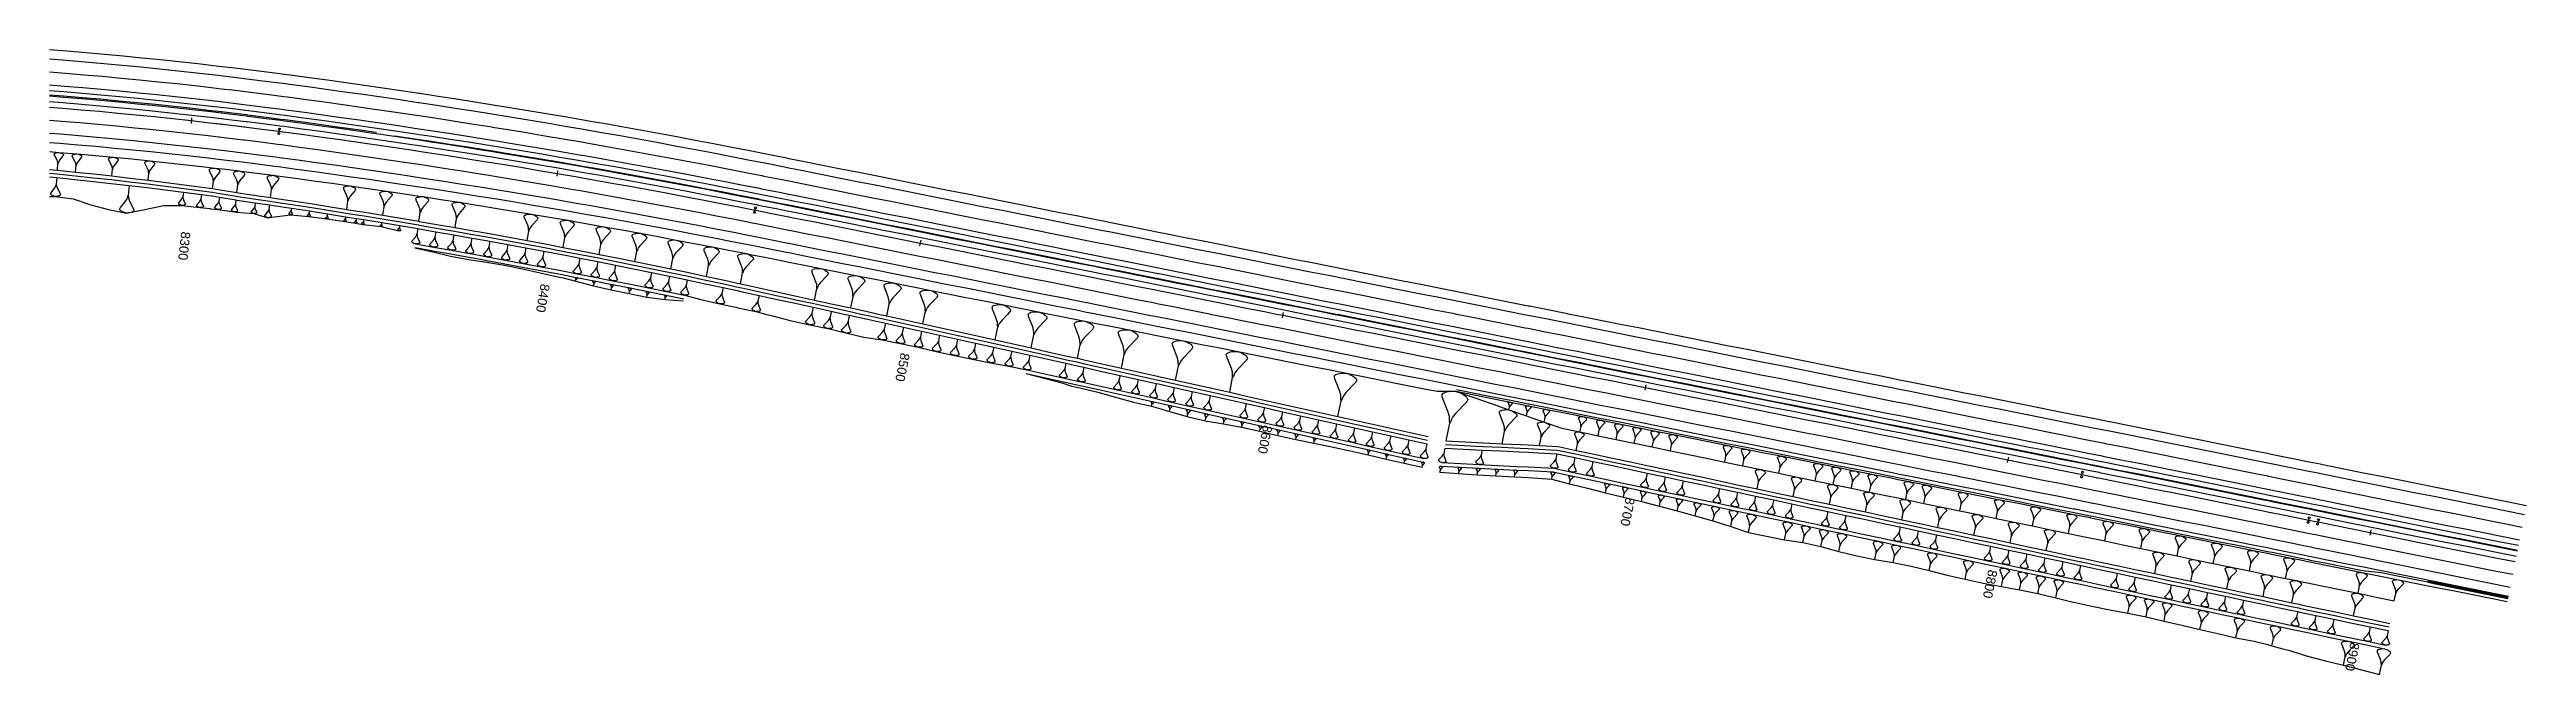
# Model space of a CAD drawing. Extents: x 388537 to 389570, y 804803 to 804975.
# Drawn here: x 388900 to 389570, y 804803 to 804971 of the extents above; entities that cross this region are included whole.
import ezdxf
from ezdxf.enums import TextEntityAlignment as Align

# ---------------------------------------------------------------- set-up
doc = ezdxf.new("R2010")
doc.units = 0
doc.layers.get('0').update_dxf_attribs({"linetype": 'CONTINUOUS'})
doc.styles.add('ARIAL', font='ARIAL.FON')

msp = doc.modelspace()

# ---------------------------------------------------------------- texts
at = {"color": 2, "style": 'ARIAL'}
for s, rotation, p in [('8300', 263.635, (388938.1327, 804922.1166)), ('8400', 260.298, (389035.3393, 804907.8969)), ('8500', 258.738, (389132.7335, 804889.1609)), ('8600', 258.738, (389230.808, 804869.6318)), ('8700', 258.738, (389328.8825, 804850.1028)), ('8800', 258.738, (389426.9571, 804830.5738)), ('8900', 258.604, (389524.9328, 804810.9093))]:
    msp.add_text(s, height=2.5, rotation=rotation, dxfattribs=at).set_placement(p, align=Align.TOP_LEFT)

# ---------------------------------------------------------------- linework, layer by layer
at = {"color": 3}
for p, q in [((388938.436, 804953.0235), (388938.2697, 804951.5328)), ((389037.4411, 804938.7338), (389037.1883, 804937.2552)), ((389135.6738, 804919.9291), (389135.3809, 804918.4579)), ((389233.6687, 804900), (389233.4554, 804898.9289)), ((389233.7483, 804900.4), (389233.6687, 804900)), ((389331.8229, 804880.871), (389331.53, 804879.3999)), ((389429.8974, 804861.342), (389429.6045, 804859.8708)), ((389527.9453, 804841.6705), (389527.6489, 804840.2001))]:
    msp.add_line(p, q, dxfattribs=at)
at = {"color": 1}
for p, q in [((388962.0869, 804949.0047), (388962.1864, 804949.7579)), ((389090.7736, 804927.7177), (389090.922, 804928.4629)), ((389449.7114, 804856.2444), (389449.8598, 804856.9896)), ((389511.0592, 804843.9288), (389511.2099, 804844.6735)), ((389513.7325, 804844.163), (389513.5818, 804843.4183))]:
    msp.add_line(p, q, dxfattribs=at)
at = {"color": 7}
for p, q in [((388901.2462, 804943.1887), (388901.2503, 804943.2385)), ((388901.2838, 804943.0354), (388901.2462, 804943.1887)), ((388901.2503, 804943.2385), (388901.3082, 804943.3339)), ((388901.3254, 804942.9318), (388901.2838, 804943.0354)), ((388901.3082, 804943.3339), (388901.362, 804943.3796)), ((388902.0198, 804941.623), (388901.3254, 804942.9318)), ((388901.362, 804943.3796), (388901.4158, 804943.4253)), ((388901.4158, 804943.4253), (388901.5732, 804943.5126)), ((388901.5732, 804943.5126), (388901.8301, 804943.5917)), ((388901.8301, 804943.5917), (388901.9834, 804943.6293)), ((388901.9834, 804943.6293), (388902.1865, 804943.6628)), ((388902.1865, 804943.6628), (388902.5388, 804943.6841)), ((388902.5388, 804943.6841), (388902.883, 804943.6058)), ((388902.883, 804943.6058), (388903.0779, 804943.5398)), ((388903.0779, 804943.5398), (388903.2231, 804943.4779)), ((388903.2231, 804943.4779), (388903.4637, 804943.358)), ((388903.4637, 804943.358), (388903.6048, 804943.2463)), ((388903.6048, 804943.2463), (388903.6505, 804943.1925)), ((388903.6718, 804942.8402), (388903.6139, 804942.7448)), ((388903.6505, 804943.1925), (388903.6962, 804943.1387)), ((388903.7338, 804942.9854), (388903.6718, 804942.8402)), ((388903.6962, 804943.1387), (388903.7378, 804943.0351)), ((388903.7378, 804943.0351), (388903.7338, 804942.9854)), ((388906.1538, 804942.7721), (388906.1582, 804942.8227)), ((388906.1582, 804942.8227), (388906.2174, 804942.9195)), ((388906.2174, 804942.9195), (388906.2724, 804942.9658)), ((388906.2724, 804942.9658), (388906.3273, 804943.012)), ((388906.3273, 804943.012), (388906.4878, 804943.1001)), ((388906.4878, 804943.1001), (388906.7495, 804943.1796)), ((388906.7495, 804943.1796), (388906.9056, 804943.2171)), ((388906.9056, 804943.2171), (388907.1123, 804943.2503)), ((388907.1123, 804943.2503), (388907.4709, 804943.2704)), ((388907.4709, 804943.2704), (388907.8207, 804943.1894)), ((388907.8207, 804943.1894), (388908.0187, 804943.1214)), ((388908.0187, 804943.1214), (388908.1661, 804943.0578)), ((388908.1661, 804943.0578), (388908.4104, 804942.9348)), ((388908.4104, 804942.9348), (388908.5535, 804942.8206)), ((388908.5535, 804942.8206), (388908.5997, 804942.7656)), ((388901.9814, 804936.8649), (388901.8316, 804935.0319)), ((388902.1862, 804941.2087), (388902.0198, 804941.623)), ((388902.1444, 804938.8583), (388902.2867, 804940.5995)), ((388902.2197, 804941.0057), (388902.1862, 804941.2087)), ((388902.2532, 804940.8026), (388902.2197, 804941.0057)), ((388902.2867, 804940.5995), (388902.2532, 804940.8026)), ((388902.3527, 804940.7945), (388902.2867, 804940.5995)), ((388902.4187, 804940.9894), (388902.3527, 804940.7945)), ((388902.4847, 804941.1843), (388902.4187, 804940.9894)), ((388902.7163, 804941.5661), (388902.4847, 804941.1843)), ((388903.6139, 804942.7448), (388902.7163, 804941.5661)), ((388906.1913, 804942.6159), (388906.1538, 804942.7721)), ((388906.2332, 804942.5104), (388906.1913, 804942.6159)), ((388906.934, 804941.1759), (388906.2332, 804942.5104)), ((388907.1016, 804940.7538), (388906.934, 804941.1759)), ((388907.0489, 804938.3628), (388907.2011, 804940.1336)), ((388907.1347, 804940.5471), (388907.1016, 804940.7538)), ((388907.1679, 804940.3403), (388907.1347, 804940.5471)), ((388907.2011, 804940.1336), (388907.1679, 804940.3403)), ((388907.2691, 804940.3316), (388907.2011, 804940.1336)), ((388907.3371, 804940.5297), (388907.2691, 804940.3316)), ((388907.4051, 804940.7277), (388907.3371, 804940.5297)), ((388907.6423, 804941.115), (388907.4051, 804940.7277)), ((388908.5606, 804942.3103), (388907.6423, 804941.115)), ((388908.6199, 804942.4071), (388908.5606, 804942.3103)), ((388908.5997, 804942.7656), (388908.646, 804942.7107)), ((388908.6835, 804942.5546), (388908.6199, 804942.4071)), ((388908.646, 804942.7107), (388908.6878, 804942.6051)), ((388908.6878, 804942.6051), (388908.6835, 804942.5546)), ((388915.9633, 804941.877), (388915.9683, 804941.9293)), ((388916.0008, 804941.7152), (388915.9633, 804941.877)), ((388915.9683, 804941.9293), (388916.0304, 804942.0289)), ((388916.0432, 804941.6057), (388916.0008, 804941.7152)), ((388916.0304, 804942.0289), (388916.0876, 804942.0762)), ((388916.7561, 804940.2198), (388916.0432, 804941.6057)), ((388916.0876, 804942.0762), (388916.1448, 804942.1235)), ((388916.1448, 804942.1235), (388916.3116, 804942.2133)), ((388916.3116, 804942.2133), (388916.5828, 804942.2931)), ((388916.5828, 804942.2931), (388916.7446, 804942.3306)), ((388916.7446, 804942.3306), (388916.9586, 804942.3631)), ((388916.9257, 804939.7818), (388916.7561, 804940.2198)), ((388916.8503, 804937.31), (388917.0232, 804939.1397)), ((388916.9582, 804939.5678), (388916.9257, 804939.7818)), ((388916.9907, 804939.3537), (388916.9582, 804939.5678)), ((388916.9586, 804942.3631), (388917.3295, 804942.3808)), ((388917.0232, 804939.1397), (388916.9907, 804939.3537)), ((388917.0953, 804939.3438), (388917.0232, 804939.1397)), ((388917.1673, 804939.548), (388917.0953, 804939.3438)), ((388917.2393, 804939.7522), (388917.1673, 804939.548)), ((388917.488, 804940.1506), (388917.2393, 804939.7522)), ((388917.3295, 804942.3808), (388917.6905, 804942.294)), ((388918.4479, 804941.3785), (388917.488, 804940.1506)), ((388917.6905, 804942.294), (388917.8947, 804942.2219)), ((388917.8947, 804942.2219), (388918.0466, 804942.1548)), ((388918.0466, 804942.1548), (388918.2981, 804942.0256)), ((388918.2981, 804942.0256), (388918.445, 804941.9062)), ((388918.445, 804941.9062), (388918.4923, 804941.849)), ((388918.51, 804941.4781), (388918.4479, 804941.3785)), ((388918.4923, 804941.849), (388918.5397, 804941.7918)), ((388918.5771, 804941.63), (388918.51, 804941.4781)), ((388918.5397, 804941.7918), (388918.5821, 804941.6823)), ((388918.5821, 804941.6823), (388918.5771, 804941.63)), ((388925.7648, 804940.8995), (388925.7703, 804940.9535)), ((388925.8021, 804940.7321), (388925.7648, 804940.8995)), ((388925.7703, 804940.9535), (388925.8354, 804941.0558)), ((388925.8449, 804940.6187), (388925.8021, 804940.7321)), ((388925.8354, 804941.0558), (388925.8949, 804941.1042)), ((388926.5692, 804939.1809), (388925.8449, 804940.6187)), ((388925.8949, 804941.1042), (388925.9544, 804941.1526)), ((388925.9544, 804941.1526), (388926.1274, 804941.2438)), ((388926.1274, 804941.2438), (388926.4083, 804941.324)), ((388926.4083, 804941.324), (388926.5757, 804941.3612)), ((388926.7405, 804938.7271), (388926.5692, 804939.1809)), ((388926.5757, 804941.3612), (388926.7971, 804941.393)), ((388926.6412, 804936.1746), (388926.8357, 804938.063)), ((388926.7723, 804938.5057), (388926.7405, 804938.7271)), ((388926.804, 804938.2843), (388926.7723, 804938.5057)), ((388926.7971, 804941.393), (388927.1803, 804941.408)), ((388926.8357, 804938.063), (388926.804, 804938.2843)), ((388926.9119, 804938.2732), (388926.8357, 804938.063)), ((388926.9881, 804938.4835), (388926.9119, 804938.2732)), ((388927.0643, 804938.6937), (388926.9881, 804938.4835)), ((388927.3245, 804939.1031), (388927.0643, 804938.6937)), ((388927.1803, 804941.408), (388927.5524, 804941.3152)), ((388928.3267, 804940.363), (388927.3245, 804939.1031)), ((388927.5524, 804941.3152), (388927.7626, 804941.239)), ((388927.7626, 804941.239), (388927.9189, 804941.1683)), ((388927.9189, 804941.1683), (388928.1776, 804941.0326)), ((388928.1776, 804941.0326), (388928.3283, 804940.9081)), ((388928.3918, 804940.4653), (388928.3267, 804940.363)), ((388928.3283, 804940.9081), (388928.3767, 804940.8486)), ((388928.3767, 804940.8486), (388928.4251, 804940.789)), ((388928.4624, 804940.6216), (388928.3918, 804940.4653)), ((388928.4251, 804940.789), (388928.468, 804940.6756)), ((388928.468, 804940.6756), (388928.4624, 804940.6216)), ((388943.2333, 804938.9459), (388943.2401, 804939.0032)), ((388943.2703, 804938.7671), (388943.2333, 804938.9459)), ((388943.2401, 804939.0032), (388943.311, 804939.1111)), ((388943.3141, 804938.6456), (388943.2703, 804938.7671)), ((388943.311, 804939.1111), (388943.3751, 804939.1617)), ((388944.062, 804937.1037), (388943.3141, 804938.6456)), ((388943.3751, 804939.1617), (388943.4392, 804939.2122)), ((388943.4392, 804939.2122), (388943.6248, 804939.3065)), ((388943.6248, 804939.3065), (388943.9251, 804939.3873)), ((388943.9251, 804939.3873), (388944.1038, 804939.4243)), ((388944.237, 804936.6179), (388944.062, 804937.1037)), ((388944.1038, 804939.4243), (388944.34, 804939.4545)), ((388944.2673, 804936.3818), (388944.237, 804936.6179)), ((388944.2975, 804936.1457), (388944.2673, 804936.3818)), ((388944.3277, 804935.9095), (388944.2975, 804936.1457)), ((388944.4121, 804936.1321), (388944.3277, 804935.9095)), ((388944.34, 804939.4545), (388944.7481, 804939.4644)), ((388944.4966, 804936.3547), (388944.4121, 804936.1321)), ((388944.5811, 804936.5772), (388944.4966, 804936.3547)), ((388944.8647, 804937.0088), (388944.5811, 804936.5772)), ((388944.7481, 804939.4644), (388945.1427, 804939.3596)), ((388945.9516, 804938.3337), (388944.8647, 804937.0088)), ((388945.1427, 804939.3596), (388945.3652, 804939.2751)), ((388945.3652, 804939.2751), (388945.5305, 804939.1974)), ((388945.5305, 804939.1974), (388945.8036, 804939.0489)), ((388945.8036, 804939.0489), (388945.962, 804938.9138)), ((388946.0225, 804938.4416), (388945.9516, 804938.3337)), ((388945.962, 804938.9138), (388946.0126, 804938.8497)), ((388946.0126, 804938.8497), (388946.0632, 804938.7856)), ((388946.1001, 804938.6068), (388946.0225, 804938.4416)), ((388946.0632, 804938.7856), (388946.1069, 804938.6642)), ((388946.1069, 804938.6642), (388946.1001, 804938.6068)), ((388949.8017, 804938.1224), (388949.8092, 804938.1827)), ((388949.8396, 804937.9342), (388949.8017, 804938.1224)), ((388949.8092, 804938.1827), (388949.8844, 804938.2957)), ((388949.8849, 804937.8062), (388949.8396, 804937.9342)), ((388949.8844, 804938.2957), (388949.9522, 804938.3485)), ((388950.6621, 804936.1801), (388949.8849, 804937.8062)), ((388949.9522, 804938.3485), (388950.0199, 804938.4013)), ((388950.0199, 804938.4013), (388950.2156, 804938.4994)), ((388950.2156, 804938.4994), (388950.5319, 804938.5825)), ((388950.5319, 804938.5825), (388950.7201, 804938.6204)), ((388950.8434, 804935.6681), (388950.6621, 804936.1801)), ((388950.7201, 804938.6204), (388950.9686, 804938.6507)), ((388950.9686, 804938.6507), (388951.3979, 804938.6587)), ((388951.3979, 804938.6587), (388951.8123, 804938.5461)), ((388952.6568, 804937.4623), (388951.5058, 804936.0754)), ((388951.8123, 804938.5461), (388952.0458, 804938.4559)), ((388952.0458, 804938.4559), (388952.2191, 804938.3732)), ((388952.2191, 804938.3732), (388952.5055, 804938.2153)), ((388952.5055, 804938.2153), (388952.6713, 804938.0724)), ((388952.732, 804937.5753), (388952.6568, 804937.4623)), ((388952.6713, 804938.0724), (388952.7241, 804938.0046)), ((388952.7241, 804938.0046), (388952.7769, 804937.9369)), ((388952.8147, 804937.7486), (388952.732, 804937.5753)), ((388952.7769, 804937.9369), (388952.8222, 804937.8089)), ((388952.8222, 804937.8089), (388952.8147, 804937.7486)), ((388958.9193, 804936.946), (388958.9275, 804937.0079)), ((388958.9567, 804936.7521), (388958.9193, 804936.946)), ((388958.9275, 804937.0079), (388959.0058, 804937.1236)), ((388959.0023, 804936.62), (388958.9567, 804936.7521)), ((388959.7886, 804934.9412), (388959.0023, 804936.62)), ((388959.0058, 804937.1236), (388959.0759, 804937.1773)), ((388959.0759, 804937.1773), (388959.146, 804937.2311)), ((388959.146, 804937.2311), (388959.3481, 804937.3304)), ((388959.3481, 804937.3304), (388959.674, 804937.4133)), ((388959.674, 804937.4133), (388959.868, 804937.4507)), ((388959.868, 804937.4507), (388960.1238, 804937.4799)), ((388960.1238, 804937.4799), (388960.5655, 804937.4846)), ((388960.5655, 804937.4846), (388960.9907, 804937.3654)), ((388961.8506, 804936.2439), (388960.6554, 804934.8267)), ((388960.9907, 804937.3654), (388961.2302, 804937.2708)), ((388961.2302, 804937.2708), (388961.4078, 804937.1844)), ((388961.4078, 804937.1844), (388961.7011, 804937.0196)), ((388961.7011, 804937.0196), (388961.8705, 804936.8712)), ((388961.9289, 804936.3595), (388961.8506, 804936.2439)), ((388961.8705, 804936.8712), (388961.9242, 804936.8011)), ((388961.9242, 804936.8011), (388961.978, 804936.731)), ((388962.0154, 804936.5371), (388961.9289, 804936.3595)), ((388961.978, 804936.731), (388962.0235, 804936.599)), ((388962.0235, 804936.599), (388962.0154, 804936.5371)), ((388900.304, 804932.468), (388900.3083, 804932.5204)), ((388900.3478, 804932.359), (388900.304, 804932.468)), ((388900.3083, 804932.5204), (388900.3735, 804932.6732)), ((388900.3959, 804932.3023), (388900.3478, 804932.359)), ((388900.3735, 804932.6732), (388900.4344, 804932.7737)), ((388900.444, 804932.2457), (388900.3959, 804932.3023)), ((388900.4344, 804932.7737), (388901.3794, 804934.0145)), ((388900.5926, 804932.1281), (388900.444, 804932.2457)), ((388900.8458, 804932.002), (388900.5926, 804932.1281)), ((388900.9987, 804931.9368), (388900.8458, 804932.002)), ((388901.2039, 804931.8673), (388900.9987, 804931.9368)), ((388901.5662, 804931.7849), (388901.2039, 804931.8673)), ((388901.3794, 804934.0145), (388901.6231, 804934.4163)), ((388901.9371, 804931.8073), (388901.5662, 804931.7849)), ((388901.6231, 804934.4163), (388901.6926, 804934.6215)), ((388901.6926, 804934.6215), (388901.7621, 804934.8267)), ((388901.7621, 804934.8267), (388901.8316, 804935.0319)), ((388901.8316, 804935.0319), (388901.8668, 804934.8182)), ((388901.8668, 804934.8182), (388901.9021, 804934.6044)), ((388901.9021, 804934.6044), (388901.9373, 804934.3906)), ((388902.1508, 804931.8426), (388901.9371, 804931.8073)), ((388901.9373, 804934.3906), (388902.1126, 804933.9545)), ((388902.1126, 804933.9545), (388902.8435, 804932.5768)), ((388902.3122, 804931.8821), (388902.1508, 804931.8426)), ((388902.5826, 804931.9654), (388902.3122, 804931.8821)), ((388902.7483, 804932.0573), (388902.5826, 804931.9654)), ((388902.805, 804932.1054), (388902.7483, 804932.0573)), ((388902.8616, 804932.1535), (388902.805, 804932.1054)), ((388902.8435, 804932.5768), (388902.8873, 804932.4678)), ((388902.9226, 804932.254), (388902.8616, 804932.1535)), ((388902.8873, 804932.4678), (388902.9268, 804932.3064)), ((388902.9268, 804932.3064), (388902.9226, 804932.254)), ((388919.1728, 804928.7812), (388920.594, 804930.5833)), ((388920.594, 804930.5833), (388920.9626, 804931.1685)), ((388920.9626, 804931.1685), (388921.0699, 804931.4687)), ((388921.0699, 804931.4687), (388921.1773, 804931.7689)), ((388921.1773, 804931.7689), (388921.2846, 804932.0691)), ((388921.5506, 804934.7623), (388921.2846, 804932.0691)), ((388921.2846, 804932.0691), (388921.3312, 804931.7537)), ((388921.3312, 804931.7537), (388921.3777, 804931.4383)), ((388921.3777, 804931.4383), (388921.4243, 804931.1229)), ((388921.4243, 804931.1229), (388921.6713, 804930.4769)), ((388921.6713, 804930.4769), (388922.7125, 804928.4316)), ((388934.9115, 804929.8723), (388934.9156, 804929.9096)), ((388934.9404, 804929.7938), (388934.9115, 804929.8723)), ((388934.9156, 804929.9096), (388934.9653, 804930.0171)), ((388934.9735, 804929.7524), (388934.9404, 804929.7938)), ((388934.9653, 804930.0171), (388935.0108, 804930.0873)), ((388935.0065, 804929.711), (388934.9735, 804929.7524)), ((388935.1099, 804929.6241), (388935.0065, 804929.711)), ((388935.0108, 804930.0873), (388935.7101, 804930.9513)), ((388935.2877, 804929.5289), (388935.1099, 804929.6241)), ((388935.3952, 804929.4793), (388935.2877, 804929.5289)), ((388935.5399, 804929.4254), (388935.3952, 804929.4793)), ((388935.7962, 804929.3592), (388935.5399, 804929.4254)), ((388935.7101, 804930.9513), (388935.8922, 804931.2325)), ((388935.8922, 804931.2325), (388935.946, 804931.3772)), ((388935.946, 804931.3772), (388935.9998, 804931.5219)), ((388935.9998, 804931.5219), (388936.0536, 804931.6666)), ((388936.1989, 804932.9692), (388936.0536, 804931.6666)), ((388936.0536, 804931.6666), (388936.0742, 804931.5136)), ((388936.2139, 804929.3879), (388936.0609, 804929.3673)), ((388936.0742, 804931.5136), (388936.0949, 804931.3606)), ((388936.0949, 804931.3606), (388936.1155, 804931.2075)), ((388936.1155, 804931.2075), (388936.2311, 804930.8932)), ((388936.3297, 804929.4127), (388936.2139, 804929.3879)), ((388936.2311, 804930.8932), (388936.7228, 804929.8964)), ((388936.5241, 804929.4664), (388936.3297, 804929.4127)), ((388936.6441, 804929.5284), (388936.5241, 804929.4664)), ((388936.6854, 804929.5614), (388936.6441, 804929.5284)), ((388936.7268, 804929.5945), (388936.6854, 804929.5614)), ((388936.7228, 804929.8964), (388936.7517, 804929.8178)), ((388936.7723, 804929.6648), (388936.7268, 804929.5945)), ((388936.7517, 804929.8178), (388936.7765, 804929.702)), ((388936.7765, 804929.702), (388936.7723, 804929.6648)), ((388939.79, 804929.3006), (388939.8397, 804929.407)), ((388939.8397, 804929.407), (388939.8852, 804929.4766)), ((388939.8852, 804929.4766), (388940.5824, 804930.3307)), ((388940.5824, 804930.3307), (388940.7642, 804930.6088)), ((388940.7642, 804930.6088), (388940.8182, 804930.7522)), ((388940.8182, 804930.7522), (388940.8722, 804930.8955)), ((388940.8722, 804930.8955), (388940.9262, 804931.0388)), ((388941.0758, 804932.3304), (388940.9262, 804931.0388)), ((388940.9262, 804931.0388), (388940.946, 804930.8869)), ((388940.946, 804930.8869), (388940.9658, 804930.7351)), ((388940.9658, 804930.7351), (388940.9857, 804930.5832)), ((388940.9857, 804930.5832), (388941.0991, 804930.2709)), ((388941.0991, 804930.2709), (388941.5826, 804929.28)), ((388944.0903, 804933.9028), (388944.3277, 804935.9095)), ((388944.8185, 804928.9421), (388945.4728, 804929.7367)), ((388945.4728, 804929.7367), (388945.6436, 804929.9957)), ((388945.6436, 804929.9957), (388945.6946, 804930.1292)), ((388945.6946, 804930.1292), (388945.7456, 804930.2628)), ((388945.7456, 804930.2628), (388945.7966, 804930.3964)), ((388945.9413, 804931.6016), (388945.7966, 804930.3964)), ((388945.7966, 804930.3964), (388945.8144, 804930.2546)), ((388945.8144, 804930.2546), (388945.8323, 804930.1127)), ((388945.8323, 804930.1127), (388945.8502, 804929.9708)), ((388945.8502, 804929.9708), (388945.9549, 804929.6788)), ((388945.9549, 804929.6788), (388946.4024, 804928.7518)), ((388950.1308, 804929.2675), (388950.1809, 804929.3972)), ((388950.1809, 804929.3972), (388950.231, 804929.527)), ((388950.231, 804929.527), (388950.2811, 804929.6568)), ((388950.4265, 804930.8287), (388950.2811, 804929.6568)), ((388950.2811, 804929.6568), (388950.298, 804929.5187)), ((388950.298, 804929.5187), (388950.3149, 804929.3806)), ((388950.6728, 804932.8135), (388950.9344, 804934.9226)), ((388950.8737, 804935.4196), (388950.8434, 804935.6681)), ((388950.9041, 804935.1711), (388950.8737, 804935.4196)), ((388950.9344, 804934.9226), (388950.9041, 804935.1711)), ((388951.0246, 804935.1561), (388950.9344, 804934.9226)), ((388951.1148, 804935.3897), (388951.0246, 804935.1561)), ((388951.2049, 804935.6232), (388951.1148, 804935.3897)), ((388951.5058, 804936.0754), (388951.2049, 804935.6232)), ((388955.6585, 804930.0646), (388955.5224, 804929.0067)), ((388959.5103, 804929.4955), (388959.345, 804928.2432)), ((388959.7722, 804931.4783), (388960.0584, 804933.6455)), ((388959.9708, 804934.4131), (388959.7886, 804934.9412)), ((388960, 804934.1572), (388959.9708, 804934.4131)), ((388960.0292, 804933.9014), (388960, 804934.1572)), ((388960.0584, 804933.6455), (388960.0292, 804933.9014)), ((388960.1531, 804933.885), (388960.0584, 804933.6455)), ((388960.2477, 804934.1245), (388960.1531, 804933.885)), ((388960.3423, 804934.364), (388960.2477, 804934.1245)), ((388960.6554, 804934.8267), (388960.3423, 804934.364)), ((388979.5365, 804934.0857), (388979.5459, 804934.1511)), ((388979.5739, 804933.88), (388979.5365, 804934.0857)), ((388979.5459, 804934.1511), (388979.63, 804934.2726)), ((388979.6207, 804933.7398), (388979.5739, 804933.88)), ((388980.434, 804931.9545), (388979.6207, 804933.7398)), ((388979.63, 804934.2726), (388979.7047, 804934.3287)), ((388979.7047, 804934.3287), (388979.7795, 804934.3848)), ((388979.7795, 804934.3848), (388979.9945, 804934.4876)), ((388979.9945, 804934.4876), (388980.3403, 804934.5718)), ((388980.3403, 804934.5718), (388980.546, 804934.6092)), ((388980.3781, 804928.2904), (388980.7052, 804930.5805)), ((388980.621, 804931.3937), (388980.434, 804931.9545)), ((388980.546, 804934.6092), (388980.8171, 804934.6372)), ((388980.649, 804931.1226), (388980.621, 804931.3937)), ((388980.6771, 804930.8516), (388980.649, 804931.1226)), ((388980.7052, 804930.5805), (388980.6771, 804930.8516)), ((388980.808, 804930.8329), (388980.7052, 804930.5805)), ((388980.9108, 804931.0853), (388980.808, 804930.8329)), ((388980.8171, 804934.6372), (388981.2844, 804934.6373)), ((388981.0136, 804931.3376), (388980.9108, 804931.0853)), ((388981.35, 804931.8237), (388981.0136, 804931.3376)), ((388981.2844, 804934.6373), (388981.7331, 804934.5064)), ((388982.6305, 804933.31), (388981.35, 804931.8237)), ((388981.7331, 804934.5064), (388981.9855, 804934.4036)), ((388981.9855, 804934.4036), (388982.1724, 804934.3102)), ((388982.1724, 804934.3102), (388982.4809, 804934.1326)), ((388982.4809, 804934.1326), (388982.6585, 804933.9737)), ((388982.7146, 804933.4315), (388982.6305, 804933.31)), ((388982.6585, 804933.9737), (388982.7146, 804933.8989)), ((388982.7146, 804933.8989), (388982.7707, 804933.8241)), ((388982.8081, 804933.6185), (388982.7146, 804933.4315)), ((388982.7707, 804933.8241), (388982.8174, 804933.6839)), ((388982.8174, 804933.6839), (388982.8081, 804933.6185)), ((388989.3246, 804932.6505), (388989.3346, 804932.7176)), ((388989.362, 804932.4393), (388989.3246, 804932.6505)), ((388989.3346, 804932.7176), (388989.4215, 804932.8419)), ((388989.4092, 804932.2952), (388989.362, 804932.4393)), ((388990.2346, 804930.4591), (388989.4092, 804932.2952)), ((388989.4215, 804932.8419), (388989.4985, 804932.8991)), ((388989.4985, 804932.8991), (388989.5755, 804932.9562)), ((388989.5755, 804932.9562), (388989.7967, 804933.0606)), ((388989.7967, 804933.0606), (388990.152, 804933.1452)), ((388990.152, 804933.1452), (388990.3632, 804933.1825)), ((388990.4236, 804929.8826), (388990.2346, 804930.4591)), ((388990.3632, 804933.1825), (388990.6415, 804933.2099)), ((388990.451, 804929.6043), (388990.4236, 804929.8826)), ((388990.4784, 804929.326), (388990.451, 804929.6043)), ((388990.7194, 804929.5646), (388990.6126, 804929.3062)), ((388990.6415, 804933.2099), (388991.1211, 804933.2076)), ((388990.8262, 804929.8231), (388990.7194, 804929.5646)), ((388991.174, 804930.3202), (388990.8262, 804929.8231)), ((388991.1211, 804933.2076), (388991.5808, 804933.071)), ((388992.4955, 804931.8387), (388991.174, 804930.3202)), ((388991.5808, 804933.071), (388991.8392, 804932.9642)), ((388991.8392, 804932.9642), (388992.0306, 804932.8674)), ((388992.0306, 804932.8674), (388992.3462, 804932.6836)), ((388992.3462, 804932.6836), (388992.5277, 804932.5196)), ((388992.5825, 804931.963), (388992.4955, 804931.8387)), ((388992.5277, 804932.5196), (388992.5848, 804932.4426)), ((388992.6793, 804932.1544), (388992.5825, 804931.963)), ((388992.5848, 804932.4426), (388992.642, 804932.3656)), ((388992.642, 804932.3656), (388992.6893, 804932.2215)), ((388992.6893, 804932.2215), (388992.6793, 804932.1544)), ((388999.1054, 804931.1667), (388999.1159, 804931.2354)), ((388999.1426, 804930.9499), (388999.1054, 804931.1667)), ((388999.1159, 804931.2354), (388999.2057, 804931.3624)), ((388999.1903, 804930.8019), (388999.1426, 804930.9499)), ((389000, 804928.9764), (388999.1903, 804930.8019)), ((388999.2057, 804931.3624), (388999.285, 804931.4207)), ((388999.285, 804931.4207), (388999.3642, 804931.4789)), ((388999.3642, 804931.4789), (388999.5915, 804931.5848)), ((388999.5915, 804931.5848), (388999.9563, 804931.6698)), ((388999.9563, 804931.6698), (389000, 804931.6772)), ((389000, 804931.6772), (389000.1731, 804931.7069)), ((389000.1731, 804931.7069), (389000.4586, 804931.7336)), ((389000.4586, 804931.7336), (389000.9504, 804931.7287)), ((389000.9504, 804931.7287), (389001.4212, 804931.5863)), ((389002.3529, 804930.318), (389000.9899, 804928.7675)), ((389001.4212, 804931.5863), (389001.6857, 804931.4755)), ((389001.6857, 804931.4755), (389001.8814, 804931.3752)), ((389001.8814, 804931.3752), (389002.2041, 804931.1851)), ((389002.2041, 804931.1851), (389002.3893, 804931.016)), ((389002.4427, 804930.445), (389002.3529, 804930.318)), ((389002.3893, 804931.016), (389002.4476, 804930.9368)), ((389002.543, 804930.6407), (389002.4427, 804930.445)), ((389002.4476, 804930.9368), (389002.5058, 804930.8575)), ((389002.5058, 804930.8575), (389002.5535, 804930.7095)), ((389002.5535, 804930.7095), (389002.543, 804930.6407)), ((389008.8785, 804929.6342), (389008.8896, 804929.7046)), ((389008.9155, 804929.4119), (389008.8785, 804929.6342)), ((389008.8896, 804929.7046), (389008.9823, 804929.8343)), ((389008.9637, 804929.2599), (389008.9155, 804929.4119)), ((389008.9823, 804929.8343), (389009.0639, 804929.8936)), ((389009.0639, 804929.8936), (389009.1454, 804929.9528)), ((389009.1454, 804929.9528), (389009.3789, 804930.0603)), ((389009.3789, 804930.0603), (389009.7532, 804930.1454)), ((389009.7532, 804930.1454), (389009.9755, 804930.1824)), ((389009.9755, 804930.1824), (389010.2683, 804930.2083)), ((389010.2683, 804930.2083), (389010.7723, 804930.2008)), ((389010.7723, 804930.2008), (389011.254, 804930.0524)), ((389011.254, 804930.0524), (389011.5245, 804929.9375)), ((389011.5245, 804929.9375), (389011.7246, 804929.8337)), ((389011.7246, 804929.8337), (389012.0543, 804929.6372)), ((389012.0543, 804929.6372), (389012.2433, 804929.463)), ((389012.2433, 804929.463), (389012.3025, 804929.3814)), ((388918.9733, 804928.3347), (388918.9809, 804928.4116)), ((388919.0351, 804928.1732), (388918.9733, 804928.3347)), ((388918.9809, 804928.4116), (388919.0807, 804928.6349)), ((388919.1044, 804928.0886), (388919.0351, 804928.1732)), ((388919.0807, 804928.6349), (388919.1728, 804928.7812)), ((388919.1738, 804928.0041), (388919.1044, 804928.0886)), ((388919.3894, 804927.8274), (388919.1738, 804928.0041)), ((388919.759, 804927.6355), (388919.3894, 804927.8274)), ((388919.9822, 804927.5357), (388919.759, 804927.6355)), ((388920.2824, 804927.4284), (388919.9822, 804927.5357)), ((388920.8135, 804927.2983), (388920.2824, 804927.4284)), ((388921.3597, 804927.322), (388920.8135, 804927.2983)), ((388921.6751, 804927.3686), (388921.3597, 804927.322)), ((388921.9136, 804927.4227), (388921.6751, 804927.3686)), ((388922.3135, 804927.5386), (388921.9136, 804927.4227)), ((388922.5595, 804927.6697), (388922.3135, 804927.5386)), ((388922.6441, 804927.7391), (388922.5595, 804927.6697)), ((388922.7286, 804927.8084), (388922.6441, 804927.7391)), ((388922.7125, 804928.4316), (388922.7742, 804928.2701)), ((388922.8208, 804927.9547), (388922.7286, 804927.8084)), ((388922.7742, 804928.2701), (388922.8284, 804928.0317)), ((388922.8284, 804928.0317), (388922.8208, 804927.9547)), ((388936.0609, 804929.3673), (388935.7962, 804929.3592)), ((388939.7857, 804929.2637), (388939.79, 804929.3006)), ((388939.8141, 804929.1856), (388939.7857, 804929.2637)), ((388939.8467, 804929.1445), (388939.8141, 804929.1856)), ((388939.8793, 804929.1033), (388939.8467, 804929.1445)), ((388939.9815, 804929.0167), (388939.8793, 804929.1033)), ((388940.1575, 804928.9215), (388939.9815, 804929.0167)), ((388940.2639, 804928.8718), (388940.1575, 804928.9215)), ((388940.4072, 804928.8178), (388940.2639, 804928.8718)), ((388940.6612, 804928.7509), (388940.4072, 804928.8178)), ((388940.9238, 804928.7579), (388940.6612, 804928.7509)), ((388941.0757, 804928.7777), (388940.9238, 804928.7579)), ((388941.1907, 804928.8018), (388941.0757, 804928.7777)), ((388941.3837, 804928.8542), (388941.1907, 804928.8018)), ((388941.503, 804928.9152), (388941.3837, 804928.8542)), ((388941.5442, 804928.9478), (388941.503, 804928.9152)), ((388941.5853, 804928.9805), (388941.5442, 804928.9478)), ((388941.5826, 804929.28), (388941.611, 804929.2019)), ((388941.6308, 804929.05), (388941.5853, 804928.9805)), ((388941.611, 804929.2019), (388941.6351, 804929.0869)), ((388941.6351, 804929.0869), (388941.6308, 804929.05)), ((388944.7248, 804928.7437), (388944.729, 804928.7782)), ((388944.751, 804928.6707), (388944.7248, 804928.7437)), ((388944.729, 804928.7782), (388944.7758, 804928.8773)), ((388944.7813, 804928.6322), (388944.751, 804928.6707)), ((388944.7758, 804928.8773), (388944.8185, 804928.9421)), ((388944.8116, 804928.5936), (388944.7813, 804928.6322)), ((388944.9066, 804928.5123), (388944.8116, 804928.5936)), ((388945.0705, 804928.4228), (388944.9066, 804928.5123)), ((388945.1697, 804928.3759), (388945.0705, 804928.4228)), ((388945.3033, 804928.325), (388945.1697, 804928.3759)), ((388945.5402, 804928.2616), (388945.3033, 804928.325)), ((388945.7853, 804928.2671), (388945.5402, 804928.2616)), ((388945.9272, 804928.285), (388945.7853, 804928.2671)), ((388946.0346, 804928.307), (388945.9272, 804928.285)), ((388946.2151, 804928.3552), (388946.0346, 804928.307)), ((388946.3266, 804928.4116), (388946.2151, 804928.3552)), ((388946.3652, 804928.4419), (388946.3266, 804928.4116)), ((388946.4038, 804928.4722), (388946.3652, 804928.4419)), ((388946.4024, 804928.7518), (388946.4286, 804928.6788)), ((388946.4465, 804928.537), (388946.4038, 804928.4722)), ((388946.4286, 804928.6788), (388946.4506, 804928.5714)), ((388946.4506, 804928.5714), (388946.4465, 804928.537)), ((388949.2322, 804928.053), (388949.2364, 804928.0865)), ((388949.2574, 804927.9819), (388949.2322, 804928.053)), ((388949.2364, 804928.0865), (388949.2823, 804928.1828)), ((388949.2867, 804927.9443), (388949.2574, 804927.9819)), ((388949.2823, 804928.1828), (388949.3241, 804928.2456)), ((388949.3161, 804927.9067), (388949.2867, 804927.9443)), ((388949.4082, 804927.8272), (388949.3161, 804927.9067)), ((388949.3241, 804928.2456), (388949.9637, 804929.0162)), ((388949.5673, 804927.7395), (388949.4082, 804927.8272)), ((388949.6636, 804927.6935), (388949.5673, 804927.7395)), ((388949.7934, 804927.6435), (388949.6636, 804927.6935)), ((388950.0236, 804927.5809), (388949.7934, 804927.6435)), ((388949.9637, 804929.0162), (388950.1308, 804929.2675)), ((388950.2621, 804927.5853), (388950.0236, 804927.5809)), ((388950.4002, 804927.6022), (388950.2621, 804927.5853)), ((388950.3149, 804929.3806), (388950.3317, 804929.2425)), ((388950.3317, 804929.2425), (388950.4324, 804928.9581)), ((388950.5048, 804927.6232), (388950.4002, 804927.6022)), ((388950.4324, 804928.9581), (388950.8643, 804928.0546)), ((388950.6805, 804927.6694), (388950.5048, 804927.6232)), ((388950.7893, 804927.7239), (388950.6805, 804927.6694)), ((388950.8269, 804927.7532), (388950.7893, 804927.7239)), ((388950.8646, 804927.7825), (388950.8269, 804927.7532)), ((388950.8643, 804928.0546), (388950.8895, 804927.9834)), ((388950.9064, 804927.8453), (388950.8646, 804927.7825)), ((388950.8895, 804927.9834), (388950.9105, 804927.8788)), ((388950.9105, 804927.8788), (388950.9064, 804927.8453)), ((388954.5684, 804927.5624), (388954.5723, 804927.5926)), ((388954.5908, 804927.4981), (388954.5684, 804927.5624)), ((388954.5723, 804927.5926), (388954.6142, 804927.6794)), ((388954.6172, 804927.4639), (388954.5908, 804927.4981)), ((388954.6142, 804927.6794), (388954.6522, 804927.736)), ((388954.6435, 804927.4298), (388954.6172, 804927.4639)), ((388954.7264, 804927.3577), (388954.6435, 804927.4298)), ((388954.6522, 804927.736), (388955.233, 804928.4294)), ((388954.8698, 804927.2778), (388954.7264, 804927.3577)), ((388954.9566, 804927.2359), (388954.8698, 804927.2778)), ((388955.0736, 804927.1901), (388954.9566, 804927.2359)), ((388955.2813, 804927.1327), (388955.0736, 804927.1901)), ((388955.233, 804928.4294), (388955.3851, 804928.6557)), ((388955.4967, 804927.1357), (388955.2813, 804927.1327)), ((388955.3851, 804928.6557), (388955.4308, 804928.7727)), ((388955.4308, 804928.7727), (388955.4766, 804928.8897)), ((388955.4766, 804928.8897), (388955.5224, 804929.0067)), ((388955.6215, 804927.1503), (388955.4967, 804927.1357)), ((388955.5224, 804929.0067), (388955.5371, 804928.8819)), ((388955.5371, 804928.8819), (388955.5517, 804928.7571)), ((388955.5517, 804928.7571), (388955.5664, 804928.6323)), ((388955.5664, 804928.6323), (388955.6562, 804928.375)), ((388955.7161, 804927.1689), (388955.6215, 804927.1503)), ((388955.6562, 804928.375), (388956.0426, 804927.5571)), ((388955.875, 804927.2099), (388955.7161, 804927.1689)), ((388955.9735, 804927.2587), (388955.875, 804927.2099)), ((388956.0076, 804927.285), (388955.9735, 804927.2587)), ((388956.0417, 804927.3114), (388956.0076, 804927.285)), ((388956.0797, 804927.3679), (388956.0417, 804927.3114)), ((388956.0426, 804927.5571), (388956.065, 804927.4927)), ((388956.065, 804927.4927), (388956.0836, 804927.3982)), ((388956.0836, 804927.3982), (388956.0797, 804927.3679)), ((388958.2095, 804926.5367), (388958.2142, 804926.5724)), ((388958.2358, 804926.4604), (388958.2095, 804926.5367)), ((388958.2142, 804926.5724), (388958.2642, 804926.675)), ((388958.2669, 804926.4199), (388958.2358, 804926.4604)), ((388958.2642, 804926.675), (388958.3094, 804926.7419)), ((388958.2979, 804926.3794), (388958.2669, 804926.4199)), ((388958.3958, 804926.2936), (388958.2979, 804926.3794)), ((388958.3094, 804926.7419), (388959, 804927.5607)), ((388958.5652, 804926.1984), (388958.3958, 804926.2936)), ((388958.6679, 804926.1485), (388958.5652, 804926.1984)), ((388958.8062, 804926.0938), (388958.6679, 804926.1485)), ((388959.052, 804926.0249), (388958.8062, 804926.0938)), ((388959, 804927.5607), (388959.1809, 804927.8281)), ((388959.3072, 804926.0276), (388959.052, 804926.0249)), ((388959.1809, 804927.8281), (388959.2356, 804927.9665)), ((388959.2356, 804927.9665), (388959.2903, 804928.1049)), ((388959.2903, 804928.1049), (388959.345, 804928.2432)), ((388959.455, 804926.0445), (388959.3072, 804926.0276)), ((388959.345, 804928.2432), (388959.3618, 804928.0954)), ((388959.3618, 804928.0954), (388959.3787, 804927.9476)), ((388959.3787, 804927.9476), (388959.3956, 804927.7997)), ((388959.3956, 804927.7997), (388959.5009, 804927.4946)), ((388959.5671, 804926.0661), (388959.455, 804926.0445)), ((388959.5009, 804927.4946), (388959.9552, 804926.5245)), ((388959.7554, 804926.1141), (388959.5671, 804926.0661)), ((388959.8722, 804926.1714), (388959.7554, 804926.1141)), ((388959.9127, 804926.2025), (388959.8722, 804926.1714)), ((388959.9532, 804926.2335), (388959.9127, 804926.2025)), ((388959.9984, 804926.3004), (388959.9532, 804926.2335)), ((388959.9552, 804926.5245), (388959.9816, 804926.4482)), ((388959.9816, 804926.4482), (388960.0032, 804926.3362)), ((388960.0032, 804926.3362), (388959.9984, 804926.3004)), ((388964.7557, 804927.0966), (388964.7582, 804927.1149)), ((388964.769, 804927.0577), (388964.7557, 804927.0966)), ((388964.7582, 804927.1149), (388964.7838, 804927.1671)), ((388964.7848, 804927.037), (388964.769, 804927.0577)), ((388964.7838, 804927.1671), (388964.807, 804927.2011)), ((388964.8006, 804927.0163), (388964.7848, 804927.037)), ((388964.8503, 804926.9724), (388964.8006, 804927.0163)), ((388964.807, 804927.2011), (388965.1604, 804927.6176)), ((388964.9366, 804926.9236), (388964.8503, 804926.9724)), ((388964.9888, 804926.898), (388964.9366, 804926.9236)), ((388965.0593, 804926.8699), (388964.9888, 804926.898)), ((388965.1845, 804926.8344), (388965.0593, 804926.8699)), ((388965.1604, 804927.6176), (388965.253, 804927.7536)), ((388965.3146, 804926.8354), (388965.1845, 804926.8344)), ((388965.253, 804927.7536), (388965.2811, 804927.8241)), ((388965.2811, 804927.8241), (388965.3092, 804927.8946)), ((388965.3092, 804927.8946), (388965.3373, 804927.965)), ((388965.39, 804926.8438), (388965.3146, 804926.8354)), ((388965.4236, 804928.6033), (388965.3373, 804927.965)), ((388965.3373, 804927.965), (388965.3457, 804927.8896)), ((388965.3457, 804927.8896), (388965.3541, 804927.8142)), ((388965.3541, 804927.8142), (388965.3624, 804927.7388)), ((388965.3624, 804927.7388), (388965.4157, 804927.5831)), ((388965.4472, 804926.8546), (388965.39, 804926.8438)), ((388965.4157, 804927.5831), (388965.6458, 804927.0878)), ((388965.5433, 804926.8788), (388965.4472, 804926.8546)), ((388965.6029, 804926.9079), (388965.5433, 804926.8788)), ((388965.6236, 804926.9236), (388965.6029, 804926.9079)), ((388965.6443, 804926.9394), (388965.6236, 804926.9236)), ((388965.6675, 804926.9734), (388965.6443, 804926.9394)), ((388965.6458, 804927.0878), (388965.6591, 804927.0488)), ((388965.6591, 804927.0488), (388965.67, 804926.9916)), ((388965.67, 804926.9916), (388965.6675, 804926.9734)), ((388969.7465, 804926.5745), (388969.7487, 804926.5899)), ((388969.7577, 804926.5414), (388969.7465, 804926.5745)), ((388969.7487, 804926.5899), (388969.7705, 804926.6342)), ((388969.7711, 804926.5238), (388969.7577, 804926.5414)), ((388969.7705, 804926.6342), (388969.7902, 804926.663)), ((388969.7844, 804926.5062), (388969.7711, 804926.5238)), ((388969.8266, 804926.4689), (388969.7844, 804926.5062)), ((388969.7902, 804926.663), (388970.0909, 804927.0155)), ((388969.8996, 804926.4273), (388969.8266, 804926.4689)), ((388969.9439, 804926.4055), (388969.8996, 804926.4273)), ((388970.0036, 804926.3815), (388969.9439, 804926.4055)), ((388970.1097, 804926.3511), (388970.0036, 804926.3815)), ((388970.0909, 804927.0155), (388970.1698, 804927.1307)), ((388970.2201, 804926.3517), (388970.1097, 804926.3511)), ((388970.1698, 804927.1307), (388970.1938, 804927.1905)), ((388970.1938, 804927.1905), (388970.2178, 804927.2502)), ((388970.2178, 804927.2502), (388970.2418, 804927.3099)), ((388970.2841, 804926.3586), (388970.2201, 804926.3517)), ((388970.3163, 804927.8512), (388970.2418, 804927.3099)), ((388970.2418, 804927.3099), (388970.2487, 804927.2459)), ((388970.2487, 804927.2459), (388970.2557, 804927.182)), ((388970.2557, 804927.182), (388970.2626, 804927.118)), ((388970.2626, 804927.118), (388970.3074, 804926.9857)), ((388970.3326, 804926.3677), (388970.2841, 804926.3586)), ((388970.3074, 804926.9857), (388970.5016, 804926.565)), ((388970.4142, 804926.388), (388970.3326, 804926.3677)), ((388970.4649, 804926.4125), (388970.4142, 804926.388)), ((388970.4825, 804926.4258), (388970.4649, 804926.4125)), ((388970.5001, 804926.4392), (388970.4825, 804926.4258)), ((388970.5198, 804926.468), (388970.5001, 804926.4392)), ((388970.5016, 804926.565), (388970.5128, 804926.532)), ((388970.5128, 804926.532), (388970.5219, 804926.4834)), ((388970.5219, 804926.4834), (388970.5198, 804926.468)), ((388974.6743, 804925.9013), (388974.6763, 804925.9157)), ((388974.6846, 804925.8705), (388974.6743, 804925.9013)), ((388974.6763, 804925.9157), (388974.6967, 804925.9568)), ((388974.697, 804925.8541), (388974.6846, 804925.8705)), ((388974.6967, 804925.9568), (388974.7151, 804925.9835)), ((388974.7093, 804925.8378), (388974.697, 804925.8541)), ((388974.7484, 804925.803), (388974.7093, 804925.8378)), ((388974.7151, 804925.9835), (388974.9955, 804926.3106)), ((388974.8162, 804925.7641), (388974.7484, 804925.803)), ((388974.8574, 804925.7437), (388974.8162, 804925.7641)), ((388974.9128, 804925.7213), (388974.8574, 804925.7437)), ((388975.0114, 804925.6928), (388974.9128, 804925.7213)), ((388974.9955, 804926.3106), (388975.0691, 804926.4175)), ((388975.114, 804925.6931), (388975.0114, 804925.6928)), ((388975.0691, 804926.4175), (388975.0915, 804926.473)), ((388975.0915, 804926.473), (388975.1139, 804926.5284)), ((388975.1139, 804926.5284), (388975.1364, 804926.5839)), ((388975.1735, 804925.6994), (388975.114, 804925.6931)), ((388975.2069, 804927.0869), (388975.1364, 804926.5839)), ((388975.1364, 804926.5839), (388975.1427, 804926.5244)), ((388975.1427, 804926.5244), (388975.149, 804926.4649)), ((388975.149, 804926.4649), (388975.1553, 804926.4054)), ((388975.1553, 804926.4054), (388975.1967, 804926.2823)), ((388975.2187, 804925.7077), (388975.1735, 804925.6994)), ((388975.1967, 804926.2823), (388975.3762, 804925.8908)), ((388975.2946, 804925.7264), (388975.2187, 804925.7077)), ((388975.3417, 804925.7491), (388975.2946, 804925.7264)), ((388975.3581, 804925.7614), (388975.3417, 804925.7491)), ((388975.3745, 804925.7738), (388975.3581, 804925.7614)), ((388975.3929, 804925.8005), (388975.3745, 804925.7738)), ((388975.3762, 804925.8908), (388975.3866, 804925.86)), ((388975.3866, 804925.86), (388975.3949, 804925.8149)), ((388975.3949, 804925.8149), (388975.3929, 804925.8005)), ((388979.5911, 804925.1953), (388979.593, 804925.2088)), ((388979.6007, 804925.1663), (388979.5911, 804925.1953)), ((388979.593, 804925.2088), (388979.6123, 804925.2475)), ((388979.6123, 804925.1508), (388979.6007, 804925.1663)), ((388979.6123, 804925.2475), (388979.6297, 804925.2726)), ((388979.6239, 804925.1354), (388979.6123, 804925.1508)), ((388979.6607, 804925.1025), (388979.6239, 804925.1354)), ((388979.6297, 804925.2726), (388979.8945, 804925.5799)), ((388979.7244, 804925.0658), (388979.6607, 804925.1025)), ((388979.7631, 804925.0465), (388979.7244, 804925.0658)), ((388979.8153, 804925.0252), (388979.7631, 804925.0465)), ((388979.908, 804924.9982), (388979.8153, 804925.0252)), ((388979.8945, 804925.5799), (388979.9641, 804925.6804)), ((388980.0047, 804924.9982), (388979.908, 804924.9982)), ((388979.9641, 804925.6804), (388979.9853, 804925.7326)), ((388979.9853, 804925.7326), (388980.0066, 804925.7848)), ((388980.0607, 804925.004), (388980.0047, 804924.9982)), ((388980.0066, 804925.7848), (388980.0278, 804925.837)), ((388980.0954, 804926.3105), (388980.0278, 804925.837)), ((388980.0278, 804925.837), (388980.0336, 804925.7809)), ((388980.0336, 804925.7809), (388980.0394, 804925.7249)), ((388980.0394, 804925.7249), (388980.0452, 804925.6688)), ((388980.0452, 804925.6688), (388980.0839, 804925.5529)), ((388980.1032, 804925.0117), (388980.0607, 804925.004)), ((388980.0839, 804925.5529), (388980.2521, 804925.1837)), ((388980.1748, 804925.0291), (388980.1032, 804925.0117)), ((388980.2192, 804925.0504), (388980.1748, 804925.0291)), ((388980.2347, 804925.062), (388980.2192, 804925.0504)), ((388980.2501, 804925.0736), (388980.2347, 804925.062)), ((388980.2675, 804925.0987), (388980.2501, 804925.0736)), ((388980.2521, 804925.1837), (388980.2617, 804925.1547)), ((388980.2617, 804925.1547), (388980.2695, 804925.1122)), ((388980.2695, 804925.1122), (388980.2675, 804925.0987)), ((388982.4798, 804924.7342), (388982.4818, 804924.7476)), ((388982.4894, 804924.7052), (388982.4798, 804924.7342)), ((388982.4818, 804924.7476), (388982.5011, 804924.7862)), ((388982.501, 804924.6898), (388982.4894, 804924.7052)), ((388982.5125, 804924.6743), (388982.501, 804924.6898)), ((388982.5011, 804924.7862), (388982.5185, 804924.8112)), ((388982.5491, 804924.6415), (388982.5125, 804924.6743)), ((388982.5185, 804924.8112), (388982.783, 804925.1173)), ((388982.6126, 804924.6048), (388982.5491, 804924.6415)), ((388982.6512, 804924.5855), (388982.6126, 804924.6048)), ((388982.7032, 804924.5642), (388982.6512, 804924.5855)), ((388982.7957, 804924.5371), (388982.7032, 804924.5642)), ((388982.783, 804925.1173), (388982.8525, 804925.2175)), ((388982.8921, 804924.5369), (388982.7957, 804924.5371)), ((388982.8525, 804925.2175), (388982.8738, 804925.2695)), ((388982.8738, 804925.2695), (388982.8951, 804925.3215)), ((388982.948, 804924.5427), (388982.8921, 804924.5369)), ((388982.8951, 804925.3215), (388982.9164, 804925.3735)), ((388982.9845, 804925.8457), (388982.9164, 804925.3735)), ((388982.9164, 804925.3735), (388982.9221, 804925.3176)), ((388982.9221, 804925.3176), (388982.9278, 804925.2617)), ((388982.9278, 804925.2617), (388982.9335, 804925.2058)), ((388982.9335, 804925.2058), (388982.9719, 804925.0901)), ((388982.9904, 804924.5503), (388982.948, 804924.5427)), ((388982.9719, 804925.0901), (388983.1391, 804924.7217)), ((388983.0617, 804924.5676), (388982.9904, 804924.5503)), ((388983.1061, 804924.5887), (388983.0617, 804924.5676)), ((388983.1215, 804924.6002), (388983.1061, 804924.5887)), ((388983.137, 804924.6118), (388983.1215, 804924.6002)), ((388983.1544, 804924.6368), (388983.137, 804924.6118)), ((388983.1391, 804924.7217), (388983.1486, 804924.6927)), ((388983.1486, 804924.6927), (388983.1563, 804924.6503)), ((388983.1563, 804924.6503), (388983.1544, 804924.6368)), ((388984.4754, 804924.4096), (388984.4774, 804924.4231)), ((388984.485, 804924.3807), (388984.4754, 804924.4096)), ((388984.4774, 804924.4231), (388984.4968, 804924.4617)), ((388984.4965, 804924.3652), (388984.485, 804924.3807)), ((388984.5081, 804924.3497), (388984.4965, 804924.3652)), ((388984.4968, 804924.4617), (388984.5142, 804924.4867)), ((388984.5447, 804924.3168), (388984.5081, 804924.3497)), ((388984.5142, 804924.4867), (388984.7793, 804924.7929)), ((388984.6083, 804924.28), (388984.5447, 804924.3168)), ((388984.6468, 804924.2606), (388984.6083, 804924.28)), ((388984.6989, 804924.2393), (388984.6468, 804924.2606)), ((388984.7914, 804924.212), (388984.6989, 804924.2393)), ((388984.7793, 804924.7929), (388984.849, 804924.8931)), ((388984.8879, 804924.2118), (388984.7914, 804924.212)), ((388984.849, 804924.8931), (388984.8704, 804924.9451)), ((388984.8704, 804924.9451), (388984.8917, 804924.9972)), ((388984.9439, 804924.2175), (388984.8879, 804924.2118)), ((388984.8917, 804924.9972), (388984.9131, 804925.0492)), ((388984.9818, 804925.5218), (388984.9131, 804925.0492)), ((388984.9131, 804925.0492), (388984.9187, 804924.9932)), ((388984.9187, 804924.9932), (388984.9244, 804924.9373)), ((388984.9244, 804924.9373), (388984.93, 804924.8813)), ((388984.93, 804924.8813), (388984.9684, 804924.7654)), ((388984.9863, 804924.2251), (388984.9439, 804924.2175)), ((388984.9684, 804924.7654), (388985.1353, 804924.3964)), ((388985.0578, 804924.2423), (388984.9863, 804924.2251)), ((388985.1022, 804924.2634), (388985.0578, 804924.2423)), ((388985.1177, 804924.2749), (388985.1022, 804924.2634)), ((388985.1331, 804924.2865), (388985.1177, 804924.2749)), ((388985.1506, 804924.3115), (388985.1331, 804924.2865)), ((388985.1353, 804924.3964), (388985.1449, 804924.3675)), ((388985.1449, 804924.3675), (388985.1525, 804924.325)), ((388985.1525, 804924.325), (388985.1506, 804924.3115)), ((388989.437, 804923.785), (388989.4387, 804923.7964)), ((388989.445, 804923.7606), (388989.437, 804923.785)), ((388989.4387, 804923.7964), (388989.4551, 804923.8288)), ((388989.4547, 804923.7476), (388989.445, 804923.7606)), ((388989.4644, 804923.7345), (388989.4547, 804923.7476)), ((388989.4551, 804923.8288), (388989.4698, 804923.8499)), ((388989.4951, 804923.7067), (388989.4644, 804923.7345)), ((388989.4698, 804923.8499), (388989.6938, 804924.1073)), ((388989.5486, 804923.6756), (388989.4951, 804923.7067)), ((388989.5811, 804923.6591), (388989.5486, 804923.6756)), ((388989.6249, 804923.641), (388989.5811, 804923.6591)), ((388989.7028, 804923.6179), (388989.6249, 804923.641)), ((388989.6938, 804924.1073), (388989.7528, 804924.1915)), ((388989.7841, 804923.6175), (388989.7028, 804923.6179)), ((388989.7528, 804924.1915), (388989.7709, 804924.2353)), ((388989.7709, 804924.2353), (388989.789, 804924.2791)), ((388989.8312, 804923.6221), (388989.7841, 804923.6175)), ((388989.789, 804924.2791), (388989.8071, 804924.323)), ((388989.8659, 804924.721), (388989.8071, 804924.323)), ((388989.8071, 804924.323), (388989.8117, 804924.2758)), ((388989.8117, 804924.2758), (388989.8163, 804924.2286)), ((388989.8163, 804924.2286), (388989.821, 804924.1814)), ((388989.821, 804924.1814), (388989.853, 804924.0837)), ((388989.867, 804923.6285), (388989.8312, 804923.6221)), ((388989.853, 804924.0837), (388989.9929, 804923.7725)), ((388989.9273, 804923.6428), (388989.867, 804923.6285)), ((388989.9647, 804923.6605), (388989.9273, 804923.6428)), ((388989.9778, 804923.6702), (388989.9647, 804923.6605)), ((388989.9908, 804923.6799), (388989.9778, 804923.6702)), ((388990.0056, 804923.7009), (388989.9908, 804923.6799)), ((388989.9929, 804923.7725), (388990.0009, 804923.7481)), ((388990.0009, 804923.7481), (388990.0073, 804923.7123)), ((388990.0073, 804923.7123), (388990.0056, 804923.7009)), ((388990.1585, 804926.6994), (388990.5058, 804929.0477)), ((388990.5058, 804929.0477), (388990.4784, 804929.326)), ((388990.6126, 804929.3062), (388990.5058, 804929.0477)), ((388994.1772, 804922.6813), (388994.1992, 804922.7243)), ((388994.1992, 804922.7243), (388994.2188, 804922.7522)), ((388994.2188, 804922.7522), (388994.5172, 804923.0934)), ((388994.5172, 804923.0934), (388994.5958, 804923.2051)), ((388994.5958, 804923.2051), (388994.62, 804923.2632)), ((388994.62, 804923.2632), (388994.6441, 804923.3213)), ((388994.6441, 804923.3213), (388994.6683, 804923.3795)), ((388994.7478, 804923.9079), (388994.6683, 804923.3795)), ((388994.6683, 804923.3795), (388994.6743, 804923.3168)), ((388994.6743, 804923.3168), (388994.6804, 804923.2541)), ((388994.6804, 804923.2541), (388994.6864, 804923.1915)), ((388994.6864, 804923.1915), (388994.7286, 804923.0616)), ((388994.7286, 804923.0616), (388994.9134, 804922.6477)), ((388999.6275, 804923.0828), (388999.3991, 804921.5897)), ((388999.93, 804925.0598), (389000, 804925.5172)), ((389000.0273, 804928.9148), (389000, 804928.9764)), ((389000, 804925.5172), (389000.2982, 804927.4661)), ((389000.2182, 804928.3227), (389000.0273, 804928.9148)), ((389000.2448, 804928.0371), (389000.2182, 804928.3227)), ((389000.2715, 804927.7516), (389000.2448, 804928.0371)), ((389000.2982, 804927.4661), (389000.2715, 804927.7516)), ((389000.409, 804927.7306), (389000.2982, 804927.4661)), ((389000.5199, 804927.9951), (389000.409, 804927.7306)), ((389000.6307, 804928.2596), (389000.5199, 804927.9951)), ((389000.9899, 804928.7675), (389000.6307, 804928.2596)), ((389009.8118, 804927.3216), (389008.9637, 804929.2599)), ((389009.6923, 804923.3714), (389010.082, 804925.8356)), ((389010.0044, 804926.7138), (389009.8118, 804927.3216)), ((389010.0303, 804926.4211), (389010.0044, 804926.7138)), ((389010.0561, 804926.1283), (389010.0303, 804926.4211)), ((389010.082, 804925.8356), (389010.0561, 804926.1283)), ((389010.1969, 804926.1061), (389010.082, 804925.8356)), ((389010.3119, 804926.3766), (389010.1969, 804926.1061)), ((389010.4268, 804926.647), (389010.3119, 804926.3766)), ((389010.7975, 804927.1658), (389010.4268, 804926.647)), ((389012.2023, 804928.7478), (389010.7975, 804927.1658)), ((389012.295, 804928.8775), (389012.2023, 804928.7478)), ((389012.3988, 804929.0775), (389012.295, 804928.8775)), ((389012.3025, 804929.3814), (389012.3618, 804929.2999)), ((389012.3618, 804929.2999), (389012.41, 804929.148)), ((389012.41, 804929.148), (389012.3988, 804929.0775)), ((389028.401, 804926.4234), (389028.4134, 804926.4971)), ((389028.4375, 804926.1899), (389028.401, 804926.4234)), ((389028.4134, 804926.4971), (389028.5119, 804926.6321)), ((389028.4863, 804926.0301), (389028.4375, 804926.1899)), ((389029.3553, 804923.989), (389028.4863, 804926.0301)), ((389028.5119, 804926.6321), (389028.598, 804926.6934)), ((389028.598, 804926.6934), (389028.6841, 804926.7547)), ((389028.6841, 804926.7547), (389028.9301, 804926.8649)), ((389028.9301, 804926.8649), (389029.3234, 804926.9502)), ((389029.3234, 804926.9502), (389029.5569, 804926.9867)), ((389029.5508, 804923.3498), (389029.3553, 804923.989)), ((389029.5748, 804923.0426), (389029.5508, 804923.3498)), ((389029.5569, 804926.9867), (389029.8641, 804927.0108)), ((389029.5989, 804922.7354), (389029.5748, 804923.0426)), ((389029.623, 804922.4281), (389029.5989, 804922.7354)), ((389029.7463, 804922.7105), (389029.623, 804922.4281)), ((389029.8696, 804922.9929), (389029.7463, 804922.7105)), ((389029.8641, 804927.0108), (389030.3924, 804926.9976)), ((389029.993, 804923.2753), (389029.8696, 804922.9929)), ((389030.3871, 804923.8153), (389029.993, 804923.2753)), ((389031.8766, 804925.4592), (389030.3871, 804923.8153)), ((389030.3924, 804926.9976), (389030.8959, 804926.837)), ((389030.8959, 804926.837), (389031.1783, 804926.7137)), ((389031.1783, 804926.7137), (389031.387, 804926.6027)), ((389031.387, 804926.6027), (389031.7307, 804926.3933)), ((389031.7307, 804926.3933), (389031.927, 804926.2086)), ((389031.9751, 804925.5942), (389031.8766, 804925.4592)), ((389031.927, 804926.2086), (389031.9883, 804926.1225)), ((389032.086, 804925.8029), (389031.9751, 804925.5942)), ((389031.9883, 804926.1225), (389032.0495, 804926.0364)), ((389032.0495, 804926.0364), (389032.0984, 804925.8766)), ((389032.0984, 804925.8766), (389032.086, 804925.8029)), ((389038.1498, 804924.7452), (389038.1629, 804924.8206)), ((389038.1859, 804924.5061), (389038.1498, 804924.7452)), ((389038.1629, 804924.8206), (389038.2644, 804924.9582)), ((389038.2351, 804924.3424), (389038.1859, 804924.5061)), ((389039.1137, 804922.2496), (389038.2351, 804924.3424)), ((389038.2644, 804924.9582), (389038.3528, 804925.0204)), ((389038.3528, 804925.0204), (389038.4412, 804925.0827)), ((389038.4412, 804925.0827), (389038.6934, 804925.1942)), ((389038.6934, 804925.1942), (389039.0963, 804925.2795)), ((389039.0963, 804925.2795), (389039.3354, 804925.3156)), ((389039.3354, 804925.3156), (389039.6498, 804925.3386)), ((389039.6498, 804925.3386), (389040.1903, 804925.3225)), ((389041.7008, 804923.7409), (389040.1685, 804922.0666)), ((389040.1903, 804925.3225), (389040.7046, 804925.1556)), ((389040.7046, 804925.1556), (389040.9929, 804925.0279)), ((389040.9929, 804925.0279), (389041.2058, 804924.9134)), ((389041.2058, 804924.9134), (389041.5564, 804924.6973)), ((389041.5564, 804924.6973), (389041.7562, 804924.5074)), ((389041.8023, 804923.8785), (389041.7008, 804923.7409)), ((389041.7562, 804924.5074), (389041.8185, 804924.419)), ((389041.9169, 804924.0915), (389041.8023, 804923.8785)), ((389041.8185, 804924.419), (389041.8808, 804924.3306)), ((389041.8808, 804924.3306), (389041.93, 804924.1668)), ((389041.93, 804924.1668), (389041.9169, 804924.0915)), ((389047.8896, 804923.0184), (389047.9034, 804923.0954)), ((389047.9253, 804922.7737), (389047.8896, 804923.0184)), ((389047.9034, 804923.0954), (389048.0079, 804923.2356)), ((389047.9748, 804922.6059), (389047.9253, 804922.7737)), ((389048.0079, 804923.2356), (389048.0986, 804923.2989)), ((389048.0986, 804923.2989), (389048.1894, 804923.3621)), ((389048.1894, 804923.3621), (389048.4479, 804923.4748)), ((389048.4479, 804923.4748), (389048.8604, 804923.56)), ((389048.8604, 804923.56), (389049.1051, 804923.5957)), ((389049.1051, 804923.5957), (389049.4269, 804923.6177)), ((389049.4269, 804923.6177), (389049.9796, 804923.5984)), ((389049.9796, 804923.5984), (389050.5048, 804923.4251)), ((389050.5048, 804923.4251), (389050.799, 804923.293)), ((389050.799, 804923.293), (389051.0162, 804923.1748)), ((389051.0162, 804923.1748), (389051.3737, 804922.952)), ((389051.3737, 804922.952), (389051.5771, 804922.7567)), ((389051.5771, 804922.7567), (389051.6404, 804922.666)), ((388994.175, 804922.6662), (388994.1772, 804922.6813)), ((388994.1855, 804922.6337), (388994.175, 804922.6662)), ((388994.1984, 804922.6163), (388994.1855, 804922.6337)), ((388994.2112, 804922.599), (388994.1984, 804922.6163)), ((388994.2519, 804922.5619), (388994.2112, 804922.599)), ((388994.3229, 804922.5204), (388994.2519, 804922.5619)), ((388994.3659, 804922.4985), (388994.3229, 804922.5204)), ((388994.4241, 804922.4743), (388994.3659, 804922.4985)), ((388994.5275, 804922.4433), (388994.4241, 804922.4743)), ((388994.6354, 804922.4425), (388994.5275, 804922.4433)), ((388994.6981, 804922.4485), (388994.6354, 804922.4425)), ((388994.7457, 804922.4568), (388994.6981, 804922.4485)), ((388994.8257, 804922.4756), (388994.7457, 804922.4568)), ((388994.8756, 804922.499), (388994.8257, 804922.4756)), ((388994.8929, 804922.5118), (388994.8756, 804922.499)), ((388994.9103, 804922.5247), (388994.8929, 804922.5118)), ((388994.93, 804922.5526), (388994.9103, 804922.5247)), ((388994.9134, 804922.6477), (388994.9239, 804922.6153)), ((388994.9239, 804922.6153), (388994.9322, 804922.5677)), ((388994.9322, 804922.5677), (388994.93, 804922.5526)), ((388997.9997, 804919.5772), (388998.0062, 804919.6199)), ((388998.0293, 804919.4854), (388997.9997, 804919.5772)), ((388998.0062, 804919.6199), (388998.0684, 804919.7413)), ((388998.0654, 804919.4362), (388998.0293, 804919.4854)), ((388998.1015, 804919.387), (388998.0654, 804919.4362)), ((388998.0684, 804919.7413), (388998.1242, 804919.8201)), ((388998.2165, 804919.2821), (388998.1015, 804919.387)), ((388998.1242, 804919.8201), (388998.9699, 804920.7822)), ((388998.4167, 804919.1641), (388998.2165, 804919.2821)), ((388998.5382, 804919.1019), (388998.4167, 804919.1641)), ((388998.7023, 804919.0331), (388998.5382, 804919.1019)), ((388998.9944, 804918.9448), (388998.7023, 804919.0331)), ((388998.8307, 804917.8753), (389000, 804917.6072)), ((388998.8431, 804917.9563), (389000, 804917.7547)), ((388998.9699, 804920.7822), (388999.1927, 804921.0973)), ((388998.9944, 804918.9448), (389000, 804918.7695)), ((388999.2995, 804918.9418), (388998.9944, 804918.9448)), ((388999.1927, 804921.0973), (388999.2615, 804921.2615)), ((388999.2615, 804921.2615), (388999.3303, 804921.4256)), ((388999.4767, 804918.9583), (388999.2995, 804918.9418)), ((388999.3303, 804921.4256), (388999.3991, 804921.5897)), ((388999.3991, 804921.5897), (388999.4156, 804921.4125)), ((388999.4156, 804921.4125), (388999.4322, 804921.2353)), ((388999.4322, 804921.2353), (388999.4487, 804921.0582)), ((388999.4487, 804921.0582), (388999.5671, 804920.6908)), ((388999.6112, 804918.9814), (388999.4767, 804918.9583)), ((388999.5671, 804920.6908), (389000, 804919.7149)), ((388999.8375, 804919.0341), (388999.6112, 804918.9814)), ((388999.9786, 804919.0998), (388999.8375, 804919.0341)), ((389000, 804919.1156), (388999.9786, 804919.0998)), ((389000, 804919.7149), (389000.0865, 804919.5199)), ((389000.0277, 804919.1359), (389000, 804919.1156)), ((389000.0769, 804919.1721), (389000.0277, 804919.1359)), ((389000.1326, 804919.2509), (389000.0769, 804919.1721)), ((389000.0865, 804919.5199), (389000.1161, 804919.428)), ((389000.1161, 804919.428), (389000.1392, 804919.2935)), ((389000.1392, 804919.2935), (389000.1326, 804919.2509)), ((389002.8635, 804918.7337), (389002.8701, 804918.7765)), ((389002.893, 804918.6415), (389002.8635, 804918.7337)), ((389002.8701, 804918.7765), (389002.9329, 804918.8981)), ((389002.9291, 804918.5921), (389002.893, 804918.6415)), ((389002.9652, 804918.5427), (389002.9291, 804918.5921)), ((389002.9329, 804918.8981), (389002.989, 804918.977)), ((389003.0802, 804918.4372), (389002.9652, 804918.5427)), ((389002.989, 804918.977), (389003.8396, 804919.9397)), ((389003.2807, 804918.3184), (389003.0802, 804918.4372)), ((389003.4024, 804918.2556), (389003.2807, 804918.3184)), ((389003.5668, 804918.1863), (389003.4024, 804918.2556)), ((389003.8595, 804918.0969), (389003.5668, 804918.1863)), ((389003.8396, 804919.9397), (389004.0639, 804920.2553)), ((389004.1655, 804918.0931), (389003.8595, 804918.0969)), ((389004.0639, 804920.2553), (389004.1333, 804920.4197)), ((389004.1333, 804920.4197), (389004.2026, 804920.5841)), ((389004.3433, 804918.1093), (389004.1655, 804918.0931)), ((389004.2026, 804920.5841), (389004.272, 804920.7485)), ((389004.5049, 804922.2454), (389004.272, 804920.7485)), ((389004.272, 804920.7485), (389004.2882, 804920.5708)), ((389004.2882, 804920.5708), (389004.3043, 804920.3931)), ((389004.3043, 804920.3931), (389004.3205, 804920.2154)), ((389004.3205, 804920.2154), (389004.4383, 804919.8466)), ((389004.4782, 804918.1321), (389004.3433, 804918.1093)), ((389004.4383, 804919.8466), (389004.9563, 804918.6709)), ((389004.7054, 804918.1843), (389004.4782, 804918.1321)), ((389004.847, 804918.2499), (389004.7054, 804918.1843)), ((389004.8964, 804918.286), (389004.847, 804918.2499)), ((389004.9458, 804918.3221), (389004.8964, 804918.286)), ((389005.0019, 804918.401), (389004.9458, 804918.3221)), ((389004.9563, 804918.6709), (389004.9857, 804918.5787)), ((389004.9857, 804918.5787), (389005.0086, 804918.4438)), ((389005.0086, 804918.4438), (389005.0019, 804918.401)), ((389007.725, 804917.878), (389007.7317, 804917.9209)), ((389007.7543, 804917.7855), (389007.725, 804917.878)), ((389007.7317, 804917.9209), (389007.795, 804918.0428)), ((389007.7904, 804917.7359), (389007.7543, 804917.7855)), ((389007.8265, 804917.6862), (389007.7904, 804917.7359)), ((389007.795, 804918.0428), (389007.8514, 804918.1217)), ((389007.9415, 804917.5801), (389007.8265, 804917.6862)), ((389007.8514, 804918.1217), (389008.7069, 804919.0852)), ((389008.1424, 804917.4605), (389007.9415, 804917.5801)), ((389008.2642, 804917.3972), (389008.1424, 804917.4605)), ((389008.4289, 804917.3272), (389008.2642, 804917.3972)), ((389008.7223, 804917.2369), (389008.4289, 804917.3272)), ((389008.7069, 804919.0852), (389008.9327, 804919.4011)), ((389009.0292, 804917.2323), (389008.7223, 804917.2369)), ((389008.9327, 804919.4011), (389009.0027, 804919.5658)), ((389009.0027, 804919.5658), (389009.0727, 804919.7305)), ((389009.2075, 804917.2481), (389009.0292, 804917.2323)), ((389009.0727, 804919.7305), (389009.1427, 804919.8952)), ((389009.38, 804921.3959), (389009.1427, 804919.8952)), ((389009.1427, 804919.8952), (389009.1584, 804919.7169)), ((389009.1584, 804919.7169), (389009.1742, 804919.5387)), ((389009.1742, 804919.5387), (389009.1899, 804919.3604)), ((389009.1899, 804919.3604), (389009.3072, 804918.9902)), ((389009.3429, 804917.2706), (389009.2075, 804917.2481)), ((389009.3072, 804918.9902), (389009.8237, 804917.8099)), ((389009.5708, 804917.3225), (389009.3429, 804917.2706)), ((389009.713, 804917.3879), (389009.5708, 804917.3225)), ((389009.7627, 804917.424), (389009.713, 804917.3879)), ((389009.8123, 804917.4601), (389009.7627, 804917.424)), ((389009.8688, 804917.539), (389009.8123, 804917.4601)), ((389009.8237, 804917.8099), (389009.853, 804917.7173)), ((389009.853, 804917.7173), (389009.8756, 804917.5819)), ((389009.8756, 804917.5819), (389009.8688, 804917.539)), ((389012.584, 804917.0103), (389012.591, 804917.0533)), ((389012.6132, 804916.9174), (389012.584, 804917.0103)), ((389012.591, 804917.0533), (389012.6547, 804917.1753)), ((389012.6493, 804916.8675), (389012.6132, 804916.9174)), ((389012.6854, 804916.8176), (389012.6493, 804916.8675)), ((389012.6547, 804917.1753), (389012.7115, 804917.2544)), ((389012.8005, 804916.7109), (389012.6854, 804916.8176)), ((389012.7115, 804917.2544), (389013.5719, 804918.2185)), ((389013.0016, 804916.5904), (389012.8005, 804916.7109)), ((389013.1237, 804916.5267), (389013.0016, 804916.5904)), ((389013.2887, 804916.4561), (389013.1237, 804916.5267)), ((389013.5827, 804916.3648), (389013.2887, 804916.4561)), ((389013.5719, 804918.2185), (389013.7991, 804918.5347)), ((389013.8905, 804916.3594), (389013.5827, 804916.3648)), ((389013.7991, 804918.5347), (389013.8697, 804918.6997)), ((389013.8697, 804918.6997), (389013.9403, 804918.8648)), ((389014.0693, 804916.3748), (389013.8905, 804916.3594)), ((389013.9403, 804918.8648), (389014.0109, 804919.0298)), ((389014.2527, 804920.5342), (389014.0109, 804919.0298)), ((389014.0109, 804919.0298), (389014.0263, 804918.851)), ((389014.0263, 804918.851), (389014.0416, 804918.6721)), ((389014.0416, 804918.6721), (389014.057, 804918.4933)), ((389014.057, 804918.4933), (389014.1737, 804918.1218)), ((389014.2052, 804916.397), (389014.0693, 804916.3748)), ((389014.1737, 804918.1218), (389014.6887, 804916.9367)), ((389014.4339, 804916.4485), (389014.2052, 804916.397)), ((389014.5767, 804916.5137), (389014.4339, 804916.4485)), ((389014.6266, 804916.5498), (389014.5767, 804916.5137)), ((389014.6764, 804916.5859), (389014.6266, 804916.5498)), ((389014.7332, 804916.6649), (389014.6764, 804916.5859)), ((389014.6887, 804916.9367), (389014.7179, 804916.8438)), ((389014.7179, 804916.8438), (389014.7402, 804916.7079)), ((389014.7402, 804916.7079), (389014.7332, 804916.6649)), ((389017.4407, 804916.1304), (389017.4477, 804916.1735)), ((389017.4697, 804916.0372), (389017.4407, 804916.1304)), ((389017.4477, 804916.1735), (389017.5119, 804916.2958)), ((389017.5058, 804915.9871), (389017.4697, 804916.0372)), ((389017.5418, 804915.937), (389017.5058, 804915.9871)), ((389017.5119, 804916.2958), (389017.5691, 804916.3749)), ((389017.5691, 804916.3749), (389018.4344, 804917.3396)), ((389018.4344, 804917.3396), (389018.6631, 804917.6562)), ((389018.6631, 804917.6562), (389018.7343, 804917.8216)), ((389018.7343, 804917.8216), (389018.8056, 804917.9869)), ((389018.8056, 804917.9869), (389018.8768, 804918.1522)), ((389019.123, 804919.6604), (389018.8768, 804918.1522)), ((389018.8768, 804918.1522), (389018.8917, 804917.9728)), ((389018.8917, 804917.9728), (389018.9067, 804917.7934)), ((389018.9067, 804917.7934), (389018.9216, 804917.614)), ((389018.9216, 804917.614), (389019.0377, 804917.2412)), ((389019.0377, 804917.2412), (389019.5513, 804916.0513)), ((389019.5513, 804916.0513), (389019.5803, 804915.9581)), ((389022.4243, 804915.4834), (389023.2946, 804916.4487)), ((389023.2946, 804916.4487), (389023.5247, 804916.7656)), ((389023.5247, 804916.7656), (389023.5965, 804916.9313)), ((389023.5965, 804916.9313), (389023.6684, 804917.0969)), ((389023.6684, 804917.0969), (389023.7402, 804917.2625)), ((389023.991, 804918.7745), (389023.7402, 804917.2625)), ((389023.7402, 804917.2625), (389023.7548, 804917.0826)), ((389023.7548, 804917.0826), (389023.7693, 804916.9026)), ((389023.7693, 804916.9026), (389023.7839, 804916.7227)), ((389023.7839, 804916.7227), (389023.8993, 804916.3484)), ((389023.8993, 804916.3484), (389024.4114, 804915.1538)), ((389028.3838, 804915.8629), (389028.4563, 804916.0289)), ((389028.4563, 804916.0289), (389028.5287, 804916.1948)), ((389028.5287, 804916.1948), (389028.6012, 804916.3607)), ((389028.8565, 804917.8764), (389028.6012, 804916.3607)), ((389028.6012, 804916.3607), (389028.6154, 804916.1802)), ((389028.6154, 804916.1802), (389028.6295, 804915.9997)), ((389028.6295, 804915.9997), (389028.6436, 804915.8192)), ((389029.1886, 804919.8486), (389029.623, 804922.4281)), ((389033.7195, 804916.9662), (389033.4597, 804915.4468)), ((389038.922, 804918.0144), (389039.3796, 804920.6513)), ((389039.3105, 804921.5946), (389039.1137, 804922.2496)), ((389039.3335, 804921.2802), (389039.3105, 804921.5946)), ((389039.3566, 804920.9657), (389039.3335, 804921.2802)), ((389039.3796, 804920.6513), (389039.3566, 804920.9657)), ((389039.5072, 804920.9396), (389039.3796, 804920.6513)), ((389039.6349, 804921.2279), (389039.5072, 804920.9396)), ((389039.7625, 804921.5162), (389039.6349, 804921.2279)), ((389040.1685, 804922.0666), (389039.7625, 804921.5162)), ((389048.8628, 804920.4609), (389047.9748, 804922.6059)), ((389048.645, 804916.1299), (389049.1265, 804918.8247)), ((389049.0607, 804919.7899), (389048.8628, 804920.4609)), ((389049.0826, 804919.4682), (389049.0607, 804919.7899)), ((389049.1046, 804919.1465), (389049.0826, 804919.4682)), ((389049.1265, 804918.8247), (389049.1046, 804919.1465)), ((389049.2586, 804919.1189), (389049.1265, 804918.8247)), ((389049.3906, 804919.4132), (389049.2586, 804919.1189)), ((389049.5226, 804919.7074), (389049.3906, 804919.4132)), ((389049.9407, 804920.2683), (389049.5226, 804919.7074)), ((389051.5165, 804921.973), (389049.9407, 804920.2683)), ((389051.6211, 804922.1132), (389051.5165, 804921.973)), ((389051.7393, 804922.3305), (389051.6211, 804922.1132)), ((389051.6404, 804922.666), (389051.7036, 804922.5752)), ((389051.7036, 804922.5752), (389051.7531, 804922.4075)), ((389051.7531, 804922.4075), (389051.7393, 804922.3305)), ((389057.6194, 804921.2428), (389057.6338, 804921.3215)), ((389057.6547, 804920.9923), (389057.6194, 804921.2428)), ((389057.6338, 804921.3215), (389057.7415, 804921.4644)), ((389057.7044, 804920.8204), (389057.6547, 804920.9923)), ((389058.6017, 804918.6218), (389057.7044, 804920.8204)), ((389057.7415, 804921.4644), (389057.8346, 804921.5286)), ((389057.8346, 804921.5286), (389057.9278, 804921.5928)), ((389057.9278, 804921.5928), (389058.1928, 804921.7068)), ((389058.1928, 804921.7068), (389058.6151, 804921.7918)), ((389058.3568, 804914.1927), (389058.8632, 804916.9468)), ((389058.8007, 804917.9344), (389058.6017, 804918.6218)), ((389058.6151, 804921.7918), (389058.8657, 804921.8271)), ((389058.8215, 804917.6052), (389058.8007, 804917.9344)), ((389058.8424, 804917.276), (389058.8215, 804917.6052)), ((389058.8632, 804916.9468), (389058.8424, 804917.276)), ((389058.9997, 804917.247), (389058.8632, 804916.9468)), ((389058.8657, 804921.8271), (389059.1949, 804921.8479)), ((389059.1363, 804917.5473), (389058.9997, 804917.247)), ((389059.2728, 804917.8476), (389059.1363, 804917.5473)), ((389059.1949, 804921.8479), (389059.7602, 804921.8253)), ((389059.7033, 804918.4192), (389059.2728, 804917.8476)), ((389061.324, 804920.1549), (389059.7033, 804918.4192)), ((389059.7602, 804921.8253), (389060.2965, 804921.6454)), ((389060.2965, 804921.6454), (389060.5968, 804921.5088)), ((389060.5968, 804921.5088), (389060.8184, 804921.3867)), ((389060.8184, 804921.3867), (389061.1829, 804921.157)), ((389061.1829, 804921.157), (389061.39, 804920.9563)), ((389061.4316, 804920.2978), (389061.324, 804920.1549)), ((389061.39, 804920.9563), (389061.4542, 804920.8631)), ((389061.5537, 804920.5194), (389061.4316, 804920.2978)), ((389061.4542, 804920.8631), (389061.5184, 804920.7699)), ((389061.5184, 804920.7699), (389061.5682, 804920.5981)), ((389061.5682, 804920.5981), (389061.5537, 804920.5194)), ((389067.3389, 804919.4185), (389067.3541, 804919.4989)), ((389067.3737, 804919.162), (389067.3389, 804919.4185)), ((389067.3541, 804919.4989), (389067.4649, 804919.6445)), ((389067.4237, 804918.986), (389067.3737, 804919.162)), ((389068.3303, 804916.7323), (389067.4237, 804918.986)), ((389067.4649, 804919.6445), (389067.5605, 804919.7097)), ((389067.5605, 804919.7097), (389067.6561, 804919.775)), ((389067.6561, 804919.775), (389067.9278, 804919.8902)), ((389067.9278, 804919.8902), (389068.3603, 804919.975)), ((389068.5304, 804916.0281), (389068.3303, 804916.7323)), ((389068.3603, 804919.975), (389068.6167, 804920.0098)), ((389068.55, 804915.6912), (389068.5304, 804916.0281)), ((389068.6167, 804920.0098), (389068.9536, 804920.0294)), ((389068.9536, 804920.0294), (389069.5318, 804920.0034)), ((389069.4562, 804916.5194), (389069.0129, 804915.9369)), ((389071.123, 804918.2867), (389069.4562, 804916.5194)), ((389069.5318, 804920.0034), (389070.0795, 804919.8166)), ((389070.0795, 804919.8166), (389070.386, 804919.6754)), ((389070.386, 804919.6754), (389070.612, 804919.5494)), ((389070.612, 804919.5494), (389070.9837, 804919.3125)), ((389070.9837, 804919.3125), (389071.1946, 804919.1061)), ((389071.2338, 804918.4323), (389071.123, 804918.2867)), ((389071.1946, 804919.1061), (389071.2598, 804919.0104)), ((389071.3598, 804918.6584), (389071.2338, 804918.4323)), ((389071.2598, 804919.0104), (389071.325, 804918.9148)), ((389071.325, 804918.9148), (389071.375, 804918.7388)), ((389071.375, 804918.7388), (389071.3598, 804918.6584)), ((389077.0478, 804917.5455), (389077.0637, 804917.6277)), ((389077.0821, 804917.283), (389077.0478, 804917.5455)), ((389077.0637, 804917.6277), (389077.1779, 804917.7761)), ((389077.1324, 804917.1026), (389077.0821, 804917.283)), ((389078.0483, 804914.7924), (389077.1324, 804917.1026)), ((389077.1779, 804917.7761), (389077.276, 804917.8423)), ((389077.276, 804917.8423), (389077.3742, 804917.9086)), ((389077.3742, 804917.9086), (389077.6527, 804918.0251)), ((389077.6527, 804918.0251), (389078.0956, 804918.1096)), ((389078.0956, 804918.1096), (389078.3581, 804918.1439)), ((389078.3581, 804918.1439), (389078.7028, 804918.1623)), ((389078.7028, 804918.1623), (389079.2941, 804918.1327)), ((389080.9131, 804916.3683), (389079.199, 804914.5689)), ((389079.2941, 804918.1327), (389079.8535, 804917.9388)), ((389079.8535, 804917.9388), (389080.1663, 804917.7927)), ((389080.1663, 804917.7927), (389080.3969, 804917.6627)), ((389080.3969, 804917.6627), (389080.7759, 804917.4185)), ((389080.7759, 804917.4185), (389080.9906, 804917.2062)), ((389081.0273, 804916.5167), (389080.9131, 804916.3683)), ((389080.9906, 804917.2062), (389081.0568, 804917.108)), ((389081.1573, 804916.7473), (389081.0273, 804916.5167)), ((389081.0568, 804917.108), (389081.123, 804917.0099)), ((389081.123, 804917.0099), (389081.1733, 804916.8295)), ((389081.1733, 804916.8295), (389081.1573, 804916.7473)), ((389086.3403, 804915.9672), (389086.4409, 804916.0344)), ((389086.4409, 804916.0344), (389086.5416, 804916.1016)), ((389086.5416, 804916.1016), (389086.8267, 804916.2193)), ((389086.8267, 804916.2193), (389087.2796, 804916.3035)), ((389087.2796, 804916.3035), (389087.548, 804916.3373)), ((389087.548, 804916.3373), (389087.9003, 804916.3544)), ((389087.9003, 804916.3544), (389088.5043, 804916.3213)), ((389088.5043, 804916.3213), (389089.0749, 804916.1205)), ((389089.0749, 804916.1205), (389089.3938, 804915.9698)), ((389017.6571, 804915.8297), (389017.5418, 804915.937)), ((389017.8584, 804915.7083), (389017.6571, 804915.8297)), ((389017.9807, 804915.6441), (389017.8584, 804915.7083)), ((389018.146, 804915.5729), (389017.9807, 804915.6441)), ((389018.4406, 804915.4806), (389018.146, 804915.5729)), ((389018.7493, 804915.4744), (389018.4406, 804915.4806)), ((389018.9287, 804915.4894), (389018.7493, 804915.4744)), ((389019.065, 804915.5113), (389018.9287, 804915.4894)), ((389019.2945, 804915.5624), (389019.065, 804915.5113)), ((389019.4379, 804915.6274), (389019.2945, 804915.5624)), ((389019.488, 804915.6635), (389019.4379, 804915.6274)), ((389019.5381, 804915.6995), (389019.488, 804915.6635)), ((389019.5953, 804915.7787), (389019.5381, 804915.6995)), ((389019.5803, 804915.9581), (389019.6023, 804915.8218)), ((389019.6023, 804915.8218), (389019.5953, 804915.7787)), ((389022.2949, 804915.2385), (389022.3021, 804915.2817)), ((389022.3238, 804915.1449), (389022.2949, 804915.2385)), ((389022.3021, 804915.2817), (389022.3668, 804915.4041)), ((389022.3598, 804915.0946), (389022.3238, 804915.1449)), ((389022.3959, 804915.0442), (389022.3598, 804915.0946)), ((389022.3668, 804915.4041), (389022.4243, 804915.4834)), ((389022.5111, 804914.9363), (389022.3959, 804915.0442)), ((389022.7128, 804914.8141), (389022.5111, 804914.9363)), ((389022.8352, 804914.7494), (389022.7128, 804914.8141)), ((389023.0009, 804914.6776), (389022.8352, 804914.7494)), ((389023.2961, 804914.5842), (389023.0009, 804914.6776)), ((389023.6056, 804914.5773), (389023.2961, 804914.5842)), ((389023.7856, 804914.5918), (389023.6056, 804914.5773)), ((389023.9224, 804914.6135), (389023.7856, 804914.5918)), ((389024.1527, 804914.6641), (389023.9224, 804914.6135)), ((389024.2966, 804914.729), (389024.1527, 804914.6641)), ((389024.347, 804914.7651), (389024.2966, 804914.729)), ((389024.3973, 804914.8011), (389024.347, 804914.7651)), ((389024.4549, 804914.8803), (389024.3973, 804914.8011)), ((389024.4114, 804915.1538), (389024.4403, 804915.0603)), ((389024.4403, 804915.0603), (389024.462, 804914.9235)), ((389024.462, 804914.9235), (389024.4549, 804914.8803)), ((389027.1467, 804914.3345), (389027.154, 804914.3778)), ((389027.1754, 804914.2406), (389027.1467, 804914.3345)), ((389027.154, 804914.3778), (389027.2191, 804914.5004)), ((389027.2114, 804914.19), (389027.1754, 804914.2406)), ((389027.2474, 804914.1394), (389027.2114, 804914.19)), ((389027.2191, 804914.5004), (389027.277, 804914.5797)), ((389027.3627, 804914.0309), (389027.2474, 804914.1394)), ((389027.277, 804914.5797), (389028.1522, 804915.5457)), ((389027.5647, 804913.9078), (389027.3627, 804914.0309)), ((389027.6873, 804913.8426), (389027.5647, 804913.9078)), ((389027.8532, 804913.7702), (389027.6873, 804913.8426)), ((389028.1491, 804913.6758), (389027.8532, 804913.7702)), ((389028.4595, 804913.6681), (389028.1491, 804913.6758)), ((389028.1522, 804915.5457), (389028.3838, 804915.8629)), ((389028.64, 804913.6822), (389028.4595, 804913.6681)), ((389028.7772, 804913.7036), (389028.64, 804913.6822)), ((389028.6436, 804915.8192), (389028.7585, 804915.4436)), ((389028.7585, 804915.4436), (389029.2691, 804914.2443)), ((389029.0083, 804913.7538), (389028.7772, 804913.7036)), ((389029.1528, 804913.8185), (389029.0083, 804913.7538)), ((389029.2034, 804913.8545), (389029.1528, 804913.8185)), ((389029.254, 804913.8905), (389029.2034, 804913.8545)), ((389029.3119, 804913.9699), (389029.254, 804913.8905)), ((389029.2691, 804914.2443), (389029.2978, 804914.1504)), ((389029.2978, 804914.1504), (389029.3192, 804914.0132)), ((389029.3192, 804914.0132), (389029.3119, 804913.9699)), ((389031.9959, 804913.4184), (389032.0033, 804913.4618)), ((389032.0245, 804913.3241), (389031.9959, 804913.4184)), ((389032.0033, 804913.4618), (389032.069, 804913.5846)), ((389032.0605, 804913.2733), (389032.0245, 804913.3241)), ((389032.0965, 804913.2225), (389032.0605, 804913.2733)), ((389032.069, 804913.5846), (389032.1273, 804913.664)), ((389032.2118, 804913.1134), (389032.0965, 804913.2225)), ((389032.1273, 804913.664), (389033.0074, 804914.6305)), ((389032.4141, 804912.9894), (389032.2118, 804913.1134)), ((389032.5369, 804912.9238), (389032.4141, 804912.9894)), ((389032.7031, 804912.8507), (389032.5369, 804912.9238)), ((389032.9995, 804912.7553), (389032.7031, 804912.8507)), ((389033.3109, 804912.7467), (389032.9995, 804912.7553)), ((389033.0074, 804914.6305), (389033.2404, 804914.9481)), ((389033.2404, 804914.9481), (389033.3135, 804915.1143)), ((389033.4919, 804912.7605), (389033.3109, 804912.7467)), ((389033.3135, 804915.1143), (389033.3866, 804915.2806)), ((389033.3866, 804915.2806), (389033.4597, 804915.4468)), ((389033.4597, 804915.4468), (389033.4734, 804915.2657)), ((389033.4734, 804915.2657), (389033.4872, 804915.0847)), ((389033.4872, 804915.0847), (389033.5009, 804914.9036)), ((389033.6296, 804912.7816), (389033.4919, 804912.7605)), ((389033.5009, 804914.9036), (389033.6152, 804914.5266)), ((389033.6152, 804914.5266), (389034.1242, 804913.3226)), ((389033.8615, 804912.8313), (389033.6296, 804912.7816)), ((389034.0066, 804912.8959), (389033.8615, 804912.8313)), ((389034.0574, 804912.9319), (389034.0066, 804912.8959)), ((389034.1082, 804912.9679), (389034.0574, 804912.9319)), ((389034.1665, 804913.0473), (389034.1082, 804912.9679)), ((389034.1242, 804913.3226), (389034.1528, 804913.2283)), ((389034.1528, 804913.2283), (389034.1739, 804913.0907)), ((389034.1739, 804913.0907), (389034.1665, 804913.0473)), ((389041.6866, 804911.5494), (389041.6943, 804911.5931)), ((389041.7149, 804911.4545), (389041.6866, 804911.5494)), ((389041.6943, 804911.5931), (389041.761, 804911.7163)), ((389041.7508, 804911.4032), (389041.7149, 804911.4545)), ((389041.7868, 804911.3519), (389041.7508, 804911.4032)), ((389041.761, 804911.7163), (389041.82, 804911.7958)), ((389041.9023, 804911.2416), (389041.7868, 804911.3519)), ((389041.82, 804911.7958), (389042.71, 804912.7635)), ((389042.105, 804911.1159), (389041.9023, 804911.2416)), ((389042.2282, 804911.0493), (389042.105, 804911.1159)), ((389042.395, 804910.9749), (389042.2282, 804911.0493)), ((389042.2293, 804909.8114), (389042.2312, 804909.8221)), ((389042.2344, 804909.7775), (389042.2293, 804909.8114)), ((389042.2312, 804909.8221), (389042.2457, 804909.8416)), ((389042.2413, 804909.7542), (389042.2344, 804909.7775)), ((389042.3653, 804909.4567), (389042.2413, 804909.7542)), ((389042.2457, 804909.8416), (389042.2582, 804909.8504)), ((389042.2582, 804909.8504), (389042.2708, 804909.8592)), ((389042.2708, 804909.8592), (389042.3067, 804909.875)), ((389042.3067, 804909.875), (389042.3639, 804909.8869)), ((389042.3639, 804909.8869), (389042.3979, 804909.892)), ((389042.393, 804909.3636), (389042.3653, 804909.4567)), ((389042.3962, 804909.319), (389042.393, 804909.3636)), ((389042.6927, 804910.8775), (389042.395, 804910.9749)), ((389042.3993, 804909.2743), (389042.3962, 804909.319)), ((389042.3979, 804909.892), (389042.4425, 804909.8952)), ((389042.4389, 804909.3114), (389042.4207, 804909.2706)), ((389042.4572, 804909.3523), (389042.4389, 804909.3114)), ((389042.4425, 804909.8952), (389042.5193, 804909.8927)), ((389042.515, 804909.4304), (389042.4572, 804909.3523)), ((389042.7332, 804909.6676), (389042.515, 804909.4304)), ((389042.5193, 804909.8927), (389042.5922, 804909.8688)), ((389042.5922, 804909.8688), (389042.6331, 804909.8506)), ((389042.6331, 804909.8506), (389042.6633, 804909.8342)), ((389042.6633, 804909.8342), (389042.713, 804909.8034)), ((389043.0058, 804910.8673), (389042.6927, 804910.8775)), ((389042.71, 804912.7635), (389042.946, 804913.0818)), ((389042.713, 804909.8034), (389042.7413, 804909.7764)), ((389042.7476, 804909.6871), (389042.7332, 804909.6676)), ((389042.7413, 804909.7764), (389042.7501, 804909.7638)), ((389042.764, 804909.7173), (389042.7476, 804909.6871)), ((389042.7501, 804909.7638), (389042.7589, 804909.7512)), ((389042.7589, 804909.7512), (389042.7659, 804909.728)), ((389042.7659, 804909.728), (389042.764, 804909.7173)), ((389042.946, 804913.0818), (389043.0203, 804913.2486)), ((389043.1879, 804910.8802), (389043.0058, 804910.8673)), ((389043.0203, 804913.2486), (389043.0947, 804913.4154)), ((389043.0947, 804913.4154), (389043.1691, 804913.5822)), ((389043.438, 804915.109), (389043.1691, 804913.5822)), ((389043.1691, 804913.5822), (389043.1819, 804913.4)), ((389043.1819, 804913.4), (389043.1948, 804913.2178)), ((389043.3265, 804910.9008), (389043.1879, 804910.8802)), ((389043.1948, 804913.2178), (389043.2077, 804913.0357)), ((389043.2077, 804913.0357), (389043.3208, 804912.6559)), ((389043.3208, 804912.6559), (389043.8267, 804911.4424)), ((389043.56, 804910.9496), (389043.3265, 804910.9008)), ((389043.7062, 804911.0138), (389043.56, 804910.9496)), ((389043.7575, 804911.0498), (389043.7062, 804911.0138)), ((389043.8088, 804911.0857), (389043.7575, 804911.0498)), ((389043.8678, 804911.1653), (389043.8088, 804911.0857)), ((389043.8267, 804911.4424), (389043.8549, 804911.3475)), ((389043.8549, 804911.3475), (389043.8755, 804911.2089)), ((389043.8755, 804911.2089), (389043.8678, 804911.1653)), ((389046.5279, 804910.5957), (389046.5357, 804910.6394)), ((389046.556, 804910.5004), (389046.5279, 804910.5957)), ((389046.5357, 804910.6394), (389046.6029, 804910.7628)), ((389046.5919, 804910.4489), (389046.556, 804910.5004)), ((389046.6278, 804910.3973), (389046.5919, 804910.4489)), ((389046.6029, 804910.7628), (389046.6622, 804910.8425)), ((389046.7434, 804910.2864), (389046.6278, 804910.3973)), ((389046.6622, 804910.8425), (389047.5573, 804911.8107)), ((389046.9464, 804910.1599), (389046.7434, 804910.2864)), ((389047.0698, 804910.0927), (389046.9464, 804910.1599)), ((389047.2369, 804910.0178), (389047.0698, 804910.0927)), ((389047.5352, 804909.9193), (389047.2369, 804910.0178)), ((389047.8491, 804909.9083), (389047.5352, 804909.9193)), ((389047.5573, 804911.8107), (389047.7947, 804912.1293)), ((389047.7947, 804912.1293), (389047.8697, 804912.2964)), ((389048.0318, 804909.9208), (389047.8491, 804909.9083)), ((389047.8697, 804912.2964), (389047.9447, 804912.4635)), ((389047.9447, 804912.4635), (389048.0197, 804912.6306)), ((389048.2932, 804914.1611), (389048.0197, 804912.6306)), ((389048.0197, 804912.6306), (389048.0321, 804912.4478)), ((389048.1708, 804909.9411), (389048.0318, 804909.9208)), ((389048.0321, 804912.4478), (389048.0446, 804912.2651)), ((389048.0446, 804912.2651), (389048.0571, 804912.0824)), ((389048.0571, 804912.0824), (389048.1695, 804911.7013)), ((389048.1695, 804911.7013), (389048.6738, 804910.483)), ((389048.4051, 804909.9895), (389048.1708, 804909.9411)), ((389048.5519, 804910.0535), (389048.4051, 804909.9895)), ((389048.6035, 804910.0894), (389048.5519, 804910.0535)), ((389048.655, 804910.1253), (389048.6035, 804910.0894)), ((389048.7144, 804910.205), (389048.655, 804910.1253)), ((389048.6738, 804910.483), (389048.7019, 804910.3877)), ((389048.7019, 804910.3877), (389048.7222, 804910.2487)), ((389048.7222, 804910.2487), (389048.7144, 804910.205)), ((389051.3828, 804909.6619), (389051.3906, 804909.7053)), ((389051.4105, 804909.5672), (389051.3828, 804909.6619)), ((389051.3906, 804909.7053), (389051.4577, 804909.8277)), ((389051.446, 804909.5159), (389051.4105, 804909.5672)), ((389051.4816, 804909.4646), (389051.446, 804909.5159)), ((389051.4577, 804909.8277), (389051.5169, 804909.9067)), ((389051.5961, 804909.3541), (389051.4816, 804909.4646)), ((389051.5169, 804909.9067), (389052.4086, 804910.8665)), ((389051.7975, 804909.2278), (389051.5961, 804909.3541)), ((389052.4086, 804910.8665), (389052.6453, 804911.1824)), ((389052.6453, 804911.1824), (389052.7202, 804911.3483)), ((389052.7202, 804911.3483), (389052.7951, 804911.5141)), ((389052.7951, 804911.5141), (389052.87, 804911.68)), ((389053.1456, 804913.2), (389052.87, 804911.68)), ((389052.87, 804911.68), (389052.882, 804911.4984)), ((389052.882, 804911.4984), (389052.8939, 804911.3168)), ((389052.8939, 804911.3168), (389052.9058, 804911.1352)), ((389052.9058, 804911.1352), (389053.0166, 804910.7563)), ((389053.0166, 804910.7563), (389053.5146, 804909.5446)), ((389053.5146, 804909.5446), (389053.5423, 804909.4498)), ((389053.5423, 804909.4498), (389053.5621, 804909.3117)), ((389053.5621, 804909.3117), (389053.5542, 804909.2682)), ((389062.3381, 804909.2492), (389062.4128, 804909.4126)), ((389062.4128, 804909.4126), (389062.4876, 804909.5759)), ((389062.4876, 804909.5759), (389062.5624, 804909.7392)), ((389062.8419, 804911.2382), (389062.5624, 804909.7392)), ((389062.5624, 804909.7392), (389062.5733, 804909.5599)), ((389062.5733, 804909.5599), (389062.5841, 804909.3806)), ((389062.5841, 804909.3806), (389062.595, 804909.2013)), ((389067.6857, 804910.2376), (389067.4043, 804908.7491)), ((389068.0571, 804912.2028), (389068.5892, 804915.0175)), ((389068.5696, 804915.3543), (389068.55, 804915.6912)), ((389068.5892, 804915.0175), (389068.5696, 804915.3543)), ((389068.7305, 804915.3239), (389068.5892, 804915.0175)), ((389068.8717, 804915.6304), (389068.7305, 804915.3239)), ((389069.0129, 804915.9369), (389068.8717, 804915.6304)), ((389077.7457, 804910.1602), (389078.3044, 804913.0369)), ((389078.2494, 804914.071), (389078.0483, 804914.7924)), ((389078.2677, 804913.7263), (389078.2494, 804914.071)), ((389078.2861, 804913.3816), (389078.2677, 804913.7263)), ((389078.3044, 804913.0369), (389078.2861, 804913.3816)), ((389078.4504, 804913.3497), (389078.3044, 804913.0369)), ((389078.5965, 804913.6625), (389078.4504, 804913.3497)), ((389078.7425, 804913.9753), (389078.5965, 804913.6625)), ((389079.199, 804914.5689), (389078.7425, 804913.9753)), ((389086.2063, 804915.7322), (389086.223, 804915.8161)), ((389086.2401, 804915.4638), (389086.2063, 804915.7322)), ((389086.223, 804915.8161), (389086.3403, 804915.9672)), ((389086.2906, 804915.2793), (389086.2401, 804915.4638)), ((389087.2153, 804912.9145), (389086.2906, 804915.2793)), ((389086.8838, 804908.183), (389087.4685, 804911.1195)), ((389087.4173, 804912.1764), (389087.2153, 804912.9145)), ((389087.4344, 804911.8241), (389087.4173, 804912.1764)), ((389087.4514, 804911.4718), (389087.4344, 804911.8241)), ((389087.4685, 804911.1195), (389087.4514, 804911.4718)), ((389087.6192, 804911.4384), (389087.4685, 804911.1195)), ((389087.77, 804911.7573), (389087.6192, 804911.4384)), ((389087.9207, 804912.0762), (389087.77, 804911.7573)), ((389088.3899, 804912.6806), (389087.9207, 804912.0762)), ((389090.15, 804914.5108), (389088.3899, 804912.6806)), ((389089.3938, 804915.9698), (389089.6288, 804915.8357)), ((389089.6288, 804915.8357), (389090.0149, 804915.5844)), ((389090.0149, 804915.5844), (389090.2332, 804915.3665)), ((389090.2673, 804914.6619), (389090.15, 804914.5108)), ((389090.2332, 804915.3665), (389090.3004, 804915.2659)), ((389090.4013, 804914.8969), (389090.2673, 804914.6619)), ((389090.3004, 804915.2659), (389090.3676, 804915.1653)), ((389090.3676, 804915.1653), (389090.4181, 804914.9808)), ((389090.4181, 804914.9808), (389090.4013, 804914.8969)), ((389106.257, 804911.6894), (389106.2745, 804911.7773)), ((389106.2924, 804911.4081), (389106.257, 804911.6894)), ((389106.2745, 804911.7773), (389106.3974, 804911.9357)), ((389106.3453, 804911.2148), (389106.2924, 804911.4081)), ((389107.3144, 804908.7365), (389106.3453, 804911.2148)), ((389106.3974, 804911.9357), (389106.5028, 804912.0061)), ((389106.5028, 804912.0061), (389106.6083, 804912.0765)), ((389106.6083, 804912.0765), (389106.9071, 804912.1998)), ((389106.9071, 804912.1998), (389107.3817, 804912.2881)), ((389107.3817, 804912.2881), (389107.663, 804912.3235)), ((389107.663, 804912.3235), (389108.0322, 804912.3414)), ((389108.0322, 804912.3414), (389108.6652, 804912.3068)), ((389110.3899, 804910.4094), (389108.5453, 804908.4913)), ((389108.6652, 804912.3068), (389109.2632, 804912.0963)), ((389109.2632, 804912.0963), (389109.5974, 804911.9384)), ((389109.5974, 804911.9384), (389109.8437, 804911.7979)), ((389109.8437, 804911.7979), (389110.2483, 804911.5345)), ((389110.2483, 804911.5345), (389110.477, 804911.3061)), ((389110.5128, 804910.5677), (389110.3899, 804910.4094)), ((389110.477, 804911.3061), (389110.5475, 804911.2007)), ((389110.6533, 804910.814), (389110.5128, 804910.5677)), ((389110.5475, 804911.2007), (389110.6179, 804911.0953)), ((389110.6179, 804911.0953), (389110.6708, 804910.9019)), ((389110.6708, 804910.9019), (389110.6533, 804910.814)), ((389116.0089, 804909.7223), (389116.0268, 804909.8122)), ((389116.0451, 804909.4345), (389116.0089, 804909.7223)), ((389116.0268, 804909.8122), (389116.1526, 804909.9742)), ((389116.0992, 804909.2367), (389116.0451, 804909.4345)), ((389116.1526, 804909.9742), (389116.2604, 804910.0463)), ((389116.2604, 804910.0463), (389116.3683, 804910.1183)), ((389116.3683, 804910.1183), (389116.674, 804910.2445)), ((389116.674, 804910.2445), (389117.1596, 804910.3348)), ((389117.1596, 804910.3348), (389117.4474, 804910.371)), ((389117.4474, 804910.371), (389117.8251, 804910.3893)), ((389117.8251, 804910.3893), (389118.4727, 804910.3539)), ((389118.4727, 804910.3539), (389119.0844, 804910.1386)), ((389119.0844, 804910.1386), (389119.4263, 804909.977)), ((389119.4263, 804909.977), (389119.6783, 804909.8333)), ((389119.6783, 804909.8333), (389120.0922, 804909.5638)), ((389120.0922, 804909.5638), (389120.3263, 804909.3302)), ((389120.3263, 804909.3302), (389120.3983, 804909.2223)), ((389042.3366, 804908.8554), (389042.4025, 804909.2297)), ((389042.4025, 804909.2297), (389042.3993, 804909.2743)), ((389042.4207, 804909.2706), (389042.4025, 804909.2297)), ((389046.9873, 804908.8317), (389046.9898, 804908.8454)), ((389046.9937, 804908.7882), (389046.9873, 804908.8317)), ((389046.9898, 804908.8454), (389047.0084, 804908.8704)), ((389047.0025, 804908.7583), (389046.9937, 804908.7882)), ((389047.1605, 804908.3766), (389047.0025, 804908.7583)), ((389047.0084, 804908.8704), (389047.0245, 804908.8816)), ((389047.0245, 804908.8816), (389047.0407, 804908.8929)), ((389047.0407, 804908.8929), (389047.0867, 804908.9129)), ((389047.0867, 804908.9129), (389047.1601, 804908.9281)), ((389047.1218, 804907.6059), (389047.2074, 804908.0854)), ((389047.1601, 804908.9281), (389047.2036, 804908.9344)), ((389047.1957, 804908.2572), (389047.1605, 804908.3766)), ((389047.1996, 804908.2), (389047.1957, 804908.2572)), ((389047.2035, 804908.1427), (389047.1996, 804908.2)), ((389047.2074, 804908.0854), (389047.2035, 804908.1427)), ((389047.2036, 804908.9344), (389047.2609, 804908.9384)), ((389047.2309, 804908.1378), (389047.2074, 804908.0854)), ((389047.2544, 804908.1902), (389047.2309, 804908.1378)), ((389047.2779, 804908.2425), (389047.2544, 804908.1902)), ((389047.2609, 804908.9384), (389047.3592, 804908.9349)), ((389047.3523, 804908.3423), (389047.2779, 804908.2425)), ((389047.6328, 804908.6457), (389047.3523, 804908.3423)), ((389047.3592, 804908.9349), (389047.4527, 804908.9041)), ((389047.4527, 804908.9041), (389047.5051, 804908.8806)), ((389047.5051, 804908.8806), (389047.5437, 804908.8595)), ((389047.5437, 804908.8595), (389047.6073, 804908.8199)), ((389047.6073, 804908.8199), (389047.6435, 804908.7851)), ((389047.6513, 804908.6706), (389047.6328, 804908.6457)), ((389047.6435, 804908.7851), (389047.6548, 804908.769)), ((389047.6724, 804908.7093), (389047.6513, 804908.6706)), ((389047.6548, 804908.769), (389047.666, 804908.7528)), ((389047.666, 804908.7528), (389047.6748, 804908.723)), ((389047.6748, 804908.723), (389047.6724, 804908.7093)), ((389051.79, 804907.8897), (389051.7927, 804907.905)), ((389051.7969, 804907.8413), (389051.79, 804907.8897)), ((389051.7927, 804907.905), (389051.8135, 804907.9326)), ((389051.8066, 804907.8081), (389051.7969, 804907.8413)), ((389051.9199, 804909.1608), (389051.7975, 804909.2278)), ((389051.9811, 804907.3835), (389051.8066, 804907.8081)), ((389051.8135, 804907.9326), (389051.8315, 804907.9451)), ((389051.8315, 804907.9451), (389051.8494, 804907.9575)), ((389051.8494, 804907.9575), (389051.9006, 804907.9797)), ((389051.9006, 804907.9797), (389051.9822, 804907.9963)), ((389052.0858, 804909.0859), (389051.9199, 804909.1608)), ((389051.9359, 804906.5273), (389052.0325, 804907.0599)), ((389052.0199, 804907.2508), (389051.9811, 804907.3835)), ((389051.9822, 804907.9963), (389052.0306, 804908.0033)), ((389052.0241, 804907.1871), (389052.0199, 804907.2508)), ((389052.0283, 804907.1235), (389052.0241, 804907.1871)), ((389052.0325, 804907.0599), (389052.0283, 804907.1235)), ((389052.0306, 804908.0033), (389052.0942, 804908.0075)), ((389052.0587, 804907.118), (389052.0325, 804907.0599)), ((389052.085, 804907.1761), (389052.0587, 804907.118)), ((389052.1113, 804907.2342), (389052.085, 804907.1761)), ((389052.3819, 804908.9873), (389052.0858, 804909.0859)), ((389052.0942, 804908.0075), (389052.2035, 804908.0034)), ((389052.1942, 804907.3449), (389052.1113, 804907.2342)), ((389052.5066, 804907.6812), (389052.1942, 804907.3449)), ((389052.2035, 804908.0034), (389052.3073, 804907.9689)), ((389052.3073, 804907.9689), (389052.3654, 804907.9426)), ((389052.3654, 804907.9426), (389052.4083, 804907.9191)), ((389052.6938, 804908.9757), (389052.3819, 804908.9873)), ((389052.4083, 804907.9191), (389052.4789, 804907.8749)), ((389052.4789, 804907.8749), (389052.519, 804907.8362)), ((389052.5274, 804907.7089), (389052.5066, 804907.6812)), ((389052.519, 804907.8362), (389052.5315, 804907.8182)), ((389052.5509, 804907.7518), (389052.5274, 804907.7089)), ((389052.5315, 804907.8182), (389052.5439, 804907.8002)), ((389052.5439, 804907.8002), (389052.5536, 804907.767)), ((389052.5536, 804907.767), (389052.5509, 804907.7518)), ((389052.8754, 804908.9876), (389052.6938, 804908.9757)), ((389053.0135, 804909.0074), (389052.8754, 804908.9876)), ((389053.2464, 804909.0549), (389053.0135, 804909.0074)), ((389053.3925, 804909.1181), (389053.2464, 804909.0549)), ((389053.4438, 804909.1537), (389053.3925, 804909.1181)), ((389053.4951, 804909.1893), (389053.4438, 804909.1537)), ((389053.5542, 804909.2682), (389053.4951, 804909.1893)), ((389056.6196, 804906.9429), (389056.6225, 804906.9585)), ((389056.6266, 804906.8931), (389056.6196, 804906.9429)), ((389056.6225, 804906.9585), (389056.6438, 804906.9869)), ((389056.6365, 804906.8589), (389056.6266, 804906.8931)), ((389056.8148, 804906.4219), (389056.6365, 804906.8589)), ((389056.6438, 804906.9869), (389056.6624, 804906.9997)), ((389056.6624, 804906.9997), (389056.6809, 804907.0124)), ((389056.6809, 804907.0124), (389056.7336, 804907.0351)), ((389056.7336, 804907.0351), (389056.8175, 804907.052)), ((389056.7662, 804905.5415), (389056.8668, 804906.0889)), ((389056.8544, 804906.2852), (389056.8148, 804906.4219)), ((389056.8175, 804907.052), (389056.8673, 804907.059)), ((389056.8585, 804906.2198), (389056.8544, 804906.2852)), ((389056.8627, 804906.1543), (389056.8585, 804906.2198)), ((389056.8668, 804906.0889), (389056.8627, 804906.1543)), ((389056.894, 804906.1486), (389056.8668, 804906.0889)), ((389056.8673, 804907.059), (389056.9328, 804907.0632)), ((389056.9211, 804906.2083), (389056.894, 804906.1486)), ((389056.9483, 804906.268), (389056.9211, 804906.2083)), ((389056.9328, 804907.0632), (389057.0451, 804907.0587)), ((389057.0338, 804906.3816), (389056.9483, 804906.268)), ((389057.356, 804906.7266), (389057.0338, 804906.3816)), ((389057.0451, 804907.0587), (389057.1517, 804907.0229)), ((389057.1517, 804907.0229), (389057.2114, 804906.9958)), ((389057.2114, 804906.9958), (389057.2555, 804906.9715)), ((389057.2555, 804906.9715), (389057.3279, 804906.9258)), ((389057.3279, 804906.9258), (389057.3691, 804906.8859)), ((389057.3774, 804906.755), (389057.356, 804906.7266)), ((389057.3691, 804906.8859), (389057.3819, 804906.8674)), ((389057.4016, 804906.7991), (389057.3774, 804906.755)), ((389057.3819, 804906.8674), (389057.3946, 804906.8489)), ((389057.3946, 804906.8489), (389057.4045, 804906.8147)), ((389057.4045, 804906.8147), (389057.4016, 804906.7991)), ((389061.0844, 804907.7546), (389061.0924, 804907.7974)), ((389061.1113, 804907.661), (389061.0844, 804907.7546)), ((389061.0924, 804907.7974), (389061.1592, 804907.9179)), ((389061.1461, 804907.6101), (389061.1113, 804907.661)), ((389061.1809, 804907.5593), (389061.1461, 804907.6101)), ((389061.1592, 804907.9179), (389061.218, 804907.9956)), ((389061.2935, 804907.4497), (389061.1809, 804907.5593)), ((389061.218, 804907.9956), (389062.1029, 804908.9385)), ((389061.4916, 804907.3241), (389061.2935, 804907.4497)), ((389061.4461, 804905.9828), (389061.4491, 804905.9989)), ((389061.4532, 804905.9316), (389061.4461, 804905.9828)), ((389061.4491, 804905.9989), (389061.4711, 804906.028)), ((389061.4632, 804905.8964), (389061.4532, 804905.9316)), ((389061.6455, 804905.4465), (389061.4632, 804905.8964)), ((389061.4711, 804906.028), (389061.4902, 804906.0411)), ((389061.4902, 804906.0411), (389061.5093, 804906.0542)), ((389061.6121, 804907.2573), (389061.4916, 804907.3241)), ((389061.5093, 804906.0542), (389061.5635, 804906.0774)), ((389061.5635, 804906.0774), (389061.6499, 804906.0945)), ((389061.5932, 804904.5413), (389061.6981, 804905.104)), ((389061.7755, 804907.1826), (389061.6121, 804907.2573)), ((389061.6859, 804905.3059), (389061.6455, 804905.4465)), ((389061.6499, 804906.0945), (389061.7011, 804906.1016)), ((389061.69, 804905.2386), (389061.6859, 804905.3059)), ((389061.694, 804905.1713), (389061.69, 804905.2386)), ((389061.6981, 804905.104), (389061.694, 804905.1713)), ((389061.7262, 804905.1653), (389061.6981, 804905.104)), ((389061.7011, 804906.1016), (389061.7684, 804906.1057)), ((389061.7543, 804905.2266), (389061.7262, 804905.1653)), ((389061.7823, 804905.2879), (389061.7543, 804905.2266)), ((389061.7684, 804906.1057), (389061.884, 804906.1008)), ((389062.0673, 804907.0839), (389061.7755, 804907.1826)), ((389061.8706, 804905.4045), (389061.7823, 804905.2879)), ((389062.2028, 804905.7585), (389061.8706, 804905.4045)), ((389061.884, 804906.1008), (389061.9935, 804906.0637)), ((389061.9935, 804906.0637), (389062.0548, 804906.0357)), ((389062.0548, 804906.0357), (389062.1001, 804906.0106)), ((389062.3751, 804907.0708), (389062.0673, 804907.0839)), ((389062.1001, 804906.0106), (389062.1745, 804905.9634)), ((389062.1029, 804908.9385), (389062.3381, 804909.2492)), ((389062.1745, 804905.9634), (389062.2167, 804905.9223)), ((389062.2249, 804905.7877), (389062.2028, 804905.7585)), ((389062.2167, 804905.9223), (389062.2298, 804905.9032)), ((389062.25, 804905.8329), (389062.2249, 804905.7877)), ((389062.2298, 804905.9032), (389062.2429, 804905.8842)), ((389062.2429, 804905.8842), (389062.253, 804905.849)), ((389062.253, 804905.849), (389062.25, 804905.8329)), ((389062.5544, 804907.0817), (389062.3751, 804907.0708)), ((389062.6908, 804907.1005), (389062.5544, 804907.0817)), ((389062.595, 804909.2013), (389062.7025, 804908.8268)), ((389062.9209, 804907.1463), (389062.6908, 804907.1005)), ((389062.7025, 804908.8268), (389063.1881, 804907.6283)), ((389063.0654, 804907.208), (389062.9209, 804907.1463)), ((389063.1162, 804907.2428), (389063.0654, 804907.208)), ((389063.167, 804907.2777), (389063.1162, 804907.2428)), ((389063.2258, 804907.3553), (389063.167, 804907.2777)), ((389063.1881, 804907.6283), (389063.2149, 804907.5346)), ((389063.2149, 804907.5346), (389063.2338, 804907.3982)), ((389063.2338, 804907.3982), (389063.2258, 804907.3553)), ((389065.9311, 804906.7812), (389065.9391, 804906.8237)), ((389065.9575, 804906.6881), (389065.9311, 804906.7812)), ((389065.9391, 804906.8237), (389066.0058, 804906.9432)), ((389065.992, 804906.6375), (389065.9575, 804906.6881)), ((389066.0265, 804906.5869), (389065.992, 804906.6375)), ((389066.0058, 804906.9432), (389066.0644, 804907.0202)), ((389066.138, 804906.4777), (389066.0265, 804906.5869)), ((389066.0644, 804907.0202), (389066.9458, 804907.9548)), ((389066.3346, 804906.3525), (389066.138, 804906.4777)), ((389066.4541, 804906.2858), (389066.3346, 804906.3525)), ((389066.3873, 804905.041), (389066.3896, 804905.0532)), ((389066.3926, 804905.0021), (389066.3873, 804905.041)), ((389066.3896, 804905.0532), (389066.4064, 804905.0753)), ((389066.4001, 804904.9753), (389066.3926, 804905.0021)), ((389066.5377, 804904.6333), (389066.4001, 804904.9753)), ((389066.4064, 804905.0753), (389066.4209, 804905.0852)), ((389066.4209, 804905.0852), (389066.4354, 804905.0951)), ((389066.4354, 804905.0951), (389066.4767, 804905.1126)), ((389066.6162, 804906.2112), (389066.4541, 804906.2858)), ((389066.4767, 804905.1126), (389066.5423, 804905.1254)), ((389066.4963, 804903.9458), (389066.577, 804904.373)), ((389066.5681, 804904.5264), (389066.5377, 804904.6333)), ((389066.5423, 804905.1254), (389066.5812, 804905.1307)), ((389066.5711, 804904.4753), (389066.5681, 804904.5264)), ((389066.5741, 804904.4242), (389066.5711, 804904.4753)), ((389066.577, 804904.373), (389066.5741, 804904.4242)), ((389066.5985, 804904.4195), (389066.577, 804904.373)), ((389066.5812, 804905.1307), (389066.6323, 804905.1337)), ((389066.6199, 804904.4661), (389066.5985, 804904.4195)), ((389066.9058, 804906.1124), (389066.6162, 804906.2112)), ((389066.6413, 804904.5126), (389066.6199, 804904.4661)), ((389066.6323, 804905.1337), (389066.7201, 804905.1298)), ((389066.7086, 804904.601), (389066.6413, 804904.5126)), ((389066.9616, 804904.8692), (389066.7086, 804904.601)), ((389066.7201, 804905.1298), (389066.8032, 804905.1014)), ((389066.8032, 804905.1014), (389066.8497, 804905.08)), ((389066.8497, 804905.08), (389066.884, 804905.0608)), ((389066.884, 804905.0608), (389066.9405, 804905.0249)), ((389067.2116, 804906.0986), (389066.9058, 804906.1124)), ((389066.9405, 804905.0249), (389066.9725, 804904.9936)), ((389066.9458, 804907.9548), (389067.1802, 804908.2629)), ((389066.9784, 804904.8913), (389066.9616, 804904.8692)), ((389066.9725, 804904.9936), (389066.9824, 804904.9791)), ((389066.9975, 804904.9256), (389066.9784, 804904.8913)), ((389066.9824, 804904.9791), (389066.9923, 804904.9645)), ((389066.9923, 804904.9645), (389066.9998, 804904.9378)), ((389066.9998, 804904.9378), (389066.9975, 804904.9256)), ((389067.1802, 804908.2629), (389067.2549, 804908.425)), ((389067.3897, 804906.109), (389067.2116, 804906.0986)), ((389067.2549, 804908.425), (389067.3296, 804908.587)), ((389067.3296, 804908.587), (389067.4043, 804908.7491)), ((389067.5253, 804906.1274), (389067.3897, 804906.109)), ((389067.4043, 804908.7491), (389067.4146, 804908.5709)), ((389067.4146, 804908.5709), (389067.425, 804908.3928)), ((389067.425, 804908.3928), (389067.4354, 804908.2146)), ((389067.4354, 804908.2146), (389067.5412, 804907.8423)), ((389067.7541, 804906.1722), (389067.5253, 804906.1274)), ((389067.5412, 804907.8423), (389068.0207, 804906.6504)), ((389067.8977, 804906.2332), (389067.7541, 804906.1722)), ((389067.9483, 804906.2677), (389067.8977, 804906.2332)), ((389067.9989, 804906.3022), (389067.9483, 804906.2677)), ((389068.0575, 804906.3792), (389067.9989, 804906.3022)), ((389068.0207, 804906.6504), (389068.0471, 804906.5573)), ((389068.0471, 804906.5573), (389068.0655, 804906.4217)), ((389068.0655, 804906.4217), (389068.0575, 804906.3792)), ((389070.7749, 804905.7945), (389070.783, 804905.8367)), ((389070.801, 804905.702), (389070.7749, 804905.7945)), ((389070.7761, 804905.7969), (389070.7842, 804905.8391)), ((389070.8021, 804905.7044), (389070.7761, 804905.7969)), ((389070.783, 804905.8367), (389070.8495, 804905.9553)), ((389070.7842, 804905.8391), (389070.8507, 804905.9576)), ((389070.8351, 804905.6516), (389070.801, 804905.702)), ((389070.8362, 804905.6541), (389070.8021, 804905.7044)), ((389070.8692, 804905.6013), (389070.8351, 804905.6516)), ((389070.8704, 804905.6038), (389070.8362, 804905.6541)), ((389070.8495, 804905.9553), (389070.9079, 804906.0317)), ((389070.8507, 804905.9576), (389070.909, 804906.0339)), ((389070.9797, 804905.4926), (389070.8692, 804905.6013)), ((389070.9808, 804905.4951), (389070.8704, 804905.6038)), ((389070.9079, 804906.0317), (389071.7859, 804906.9579)), ((389070.909, 804906.0339), (389071.7864, 804906.9595)), ((389071.1747, 804905.3677), (389070.9797, 804905.4926)), ((389071.1756, 804905.3703), (389070.9808, 804905.4951)), ((389071.2933, 804905.3012), (389071.1747, 804905.3677)), ((389071.2941, 804905.3039), (389071.1756, 804905.3703)), ((389071.4541, 804905.2266), (389071.2933, 804905.3012)), ((389071.4548, 804905.2293), (389071.2941, 804905.3039)), ((389071.7416, 804905.1277), (389071.4541, 804905.2266)), ((389071.7421, 804905.1305), (389071.4548, 804905.2293)), ((389072.0453, 804905.1133), (389071.7416, 804905.1277)), ((389072.0456, 804905.1161), (389071.7421, 804905.1305)), ((389071.7859, 804906.9579), (389072.0195, 804907.2634)), ((389071.7864, 804906.9595), (389072.0199, 804907.2647)), ((389072.0195, 804907.2634), (389072.0941, 804907.4242)), ((389072.0199, 804907.2647), (389072.0944, 804907.4254)), ((389072.2223, 804905.1232), (389072.0453, 804905.1133)), ((389072.2225, 804905.126), (389072.0456, 804905.1161)), ((389072.0941, 804907.4242), (389072.1687, 804907.585)), ((389072.0944, 804907.4254), (389072.1689, 804907.5861)), ((389072.1687, 804907.585), (389072.2433, 804907.7458)), ((389072.1689, 804907.5861), (389072.2435, 804907.7468)), ((389072.3571, 804905.1411), (389072.2223, 804905.1232)), ((389072.3572, 804905.1439), (389072.2225, 804905.126)), ((389072.5265, 804909.2238), (389072.2433, 804907.7458)), ((389072.2433, 804907.7458), (389072.2532, 804907.5688)), ((389072.5265, 804909.2238), (389072.2435, 804907.7468)), ((389072.2435, 804907.7468), (389072.2533, 804907.57)), ((389072.2532, 804907.5688), (389072.263, 804907.3918)), ((389072.2533, 804907.57), (389072.2632, 804907.3931)), ((389072.263, 804907.3918), (389072.2729, 804907.2148)), ((389072.2632, 804907.3931), (389072.273, 804907.2162)), ((389072.2729, 804907.2148), (389072.377, 804906.8446)), ((389072.273, 804907.2162), (389072.3771, 804906.8463)), ((389072.5844, 804905.1851), (389072.3571, 804905.1411)), ((389072.5843, 804905.1879), (389072.3572, 804905.1439)), ((389072.377, 804906.8446), (389072.8504, 804905.6595)), ((389072.3771, 804906.8463), (389072.8502, 804905.6619)), ((389072.7271, 804905.248), (389072.5843, 804905.1879)), ((389072.7272, 804905.2453), (389072.5844, 804905.1851)), ((389072.7774, 804905.2821), (389072.7271, 804905.248)), ((389072.7776, 804905.2794), (389072.7272, 804905.2453)), ((389072.8277, 804905.3162), (389072.7774, 804905.2821)), ((389072.8279, 804905.3135), (389072.7776, 804905.2794)), ((389072.886, 804905.3925), (389072.8277, 804905.3162)), ((389072.8863, 804905.3899), (389072.8279, 804905.3135)), ((389072.8502, 804905.6619), (389072.8762, 804905.5694)), ((389072.8504, 804905.6595), (389072.8764, 804905.5669)), ((389072.8762, 804905.5694), (389072.8941, 804905.4347)), ((389072.8764, 804905.5669), (389072.8944, 804905.4321)), ((389072.8941, 804905.4347), (389072.886, 804905.3925)), ((389072.8944, 804905.4321), (389072.8863, 804905.3899)), ((389080.2871, 804903.4591), (389080.2961, 804903.5047)), ((389080.3148, 804903.3589), (389080.2871, 804903.4591)), ((389080.2961, 804903.5047), (389080.3687, 804903.6325)), ((389080.3514, 804903.3043), (389080.3148, 804903.3589)), ((389080.3881, 804903.2497), (389080.3514, 804903.3043)), ((389080.3687, 804903.6325), (389080.4322, 804903.7147)), ((389080.5069, 804903.1316), (389080.3881, 804903.2497)), ((389080.4322, 804903.7147), (389081.3863, 804904.7113)), ((389080.717, 804902.9955), (389080.5069, 804903.1316)), ((389080.8448, 804902.9229), (389080.717, 804902.9955)), ((389081.0183, 804902.8414), (389080.8448, 804902.9229)), ((389081.3286, 804902.733), (389081.0183, 804902.8414)), ((389081.6568, 804902.7158), (389081.3286, 804902.733)), ((389081.3863, 804904.7113), (389081.6405, 804905.0402)), ((389081.6405, 804905.0402), (389081.722, 804905.2137)), ((389081.8482, 804902.7255), (389081.6568, 804902.7158)), ((389081.722, 804905.2137), (389081.8036, 804905.3871)), ((389081.8036, 804905.3871), (389081.8851, 804905.5606)), ((389081.994, 804902.7442), (389081.8482, 804902.7255)), ((389082.1992, 804907.1568), (389081.8851, 804905.5606)), ((389081.8851, 804905.5606), (389081.8948, 804905.3692)), ((389081.8948, 804905.3692), (389081.9045, 804905.1778)), ((389081.9045, 804905.1778), (389081.9142, 804904.9864)), ((389081.9142, 804904.9864), (389082.0248, 804904.5856)), ((389082.24, 804902.7905), (389081.994, 804902.7442)), ((389082.0248, 804904.5856), (389082.5301, 804903.3019)), ((389082.3947, 804902.8548), (389082.24, 804902.7905)), ((389082.4493, 804902.8914), (389082.3947, 804902.8548)), ((389082.5039, 804902.928), (389082.4493, 804902.8914)), ((389082.5674, 804903.0103), (389082.5039, 804902.928)), ((389082.5301, 804903.3019), (389082.5577, 804903.2017)), ((389082.5577, 804903.2017), (389082.5764, 804903.0559)), ((389082.5764, 804903.0559), (389082.5674, 804903.0103)), ((389090.1823, 804901.6618), (389091.1199, 804902.6367)), ((389091.1199, 804902.6367), (389091.3699, 804902.9587)), ((389091.3699, 804902.9587), (389091.4502, 804903.1285)), ((389091.4502, 804903.1285), (389091.5305, 804903.2984)), ((389091.5305, 804903.2984), (389091.6108, 804903.4683)), ((389091.9222, 804905.0326), (389091.6108, 804903.4683)), ((389091.6108, 804903.4683), (389091.6199, 804903.2806)), ((389091.6199, 804903.2806), (389091.629, 804903.0929)), ((389091.629, 804903.0929), (389091.638, 804902.9053)), ((389091.638, 804902.9053), (389091.7456, 804902.5121)), ((389106.9669, 804903.778), (389107.5797, 804906.8554)), ((389107.526, 804907.963), (389107.3144, 804908.7365)), ((389107.5439, 804907.5938), (389107.526, 804907.963)), ((389107.5618, 804907.2246), (389107.5439, 804907.5938)), ((389107.5797, 804906.8554), (389107.5618, 804907.2246)), ((389107.7377, 804907.1896), (389107.5797, 804906.8554)), ((389107.8956, 804907.5238), (389107.7377, 804907.1896)), ((389108.0536, 804907.858), (389107.8956, 804907.5238)), ((389108.5453, 804908.4913), (389108.0536, 804907.858)), ((389117.0907, 804906.7013), (389116.0992, 804909.2367)), ((389116.7352, 804901.6284), (389117.3621, 804904.7768)), ((389117.3072, 804905.91), (389117.0907, 804906.7013)), ((389117.3255, 804905.5323), (389117.3072, 804905.91)), ((389117.3438, 804905.1545), (389117.3255, 804905.5323)), ((389117.3621, 804904.7768), (389117.3438, 804905.1545)), ((389117.5237, 804905.1187), (389117.3621, 804904.7768)), ((389117.6853, 804905.4606), (389117.5237, 804905.1187)), ((389117.8469, 804905.8025), (389117.6853, 804905.4606)), ((389118.35, 804906.4505), (389117.8469, 804905.8025)), ((389120.2371, 804908.4127), (389118.35, 804906.4505)), ((389120.3629, 804908.5747), (389120.2371, 804908.4127)), ((389120.5066, 804908.8267), (389120.3629, 804908.5747)), ((389120.3983, 804909.2223), (389120.4703, 804909.1144)), ((389120.4703, 804909.1144), (389120.5245, 804908.9166)), ((389120.5245, 804908.9166), (389120.5066, 804908.8267)), ((389125.7596, 804907.7548), (389125.7779, 804907.8468)), ((389125.7967, 804907.4604), (389125.7596, 804907.7548)), ((389125.7779, 804907.8468), (389125.9066, 804908.0126)), ((389125.852, 804907.258), (389125.7967, 804907.4604)), ((389126.8663, 804904.6642), (389125.852, 804907.258)), ((389125.9066, 804908.0126), (389126.0169, 804908.0863)), ((389126.0169, 804908.0863), (389126.1273, 804908.16)), ((389126.1273, 804908.16), (389126.44, 804908.289)), ((389126.44, 804908.289), (389126.9368, 804908.3815)), ((389126.6073, 804900), (389127.144, 804902.6954)), ((389127.0878, 804903.8547), (389126.8663, 804904.6642)), ((389126.9368, 804908.3815), (389127.2312, 804908.4185)), ((389127.1066, 804903.4683), (389127.0878, 804903.8547)), ((389127.1253, 804903.0819), (389127.1066, 804903.4683)), ((389127.144, 804902.6954), (389127.1253, 804903.0819)), ((389127.3093, 804903.0452), (389127.144, 804902.6954)), ((389127.2312, 804908.4185), (389127.6176, 804908.4373)), ((389127.4747, 804903.395), (389127.3093, 804903.0452)), ((389127.64, 804903.7448), (389127.4747, 804903.395)), ((389127.6176, 804908.4373), (389128.2801, 804908.401)), ((389128.1547, 804904.4077), (389127.64, 804903.7448)), ((389130.0852, 804906.4151), (389128.1547, 804904.4077)), ((389128.2801, 804908.401), (389128.906, 804908.1807)), ((389128.906, 804908.1807), (389129.2558, 804908.0154)), ((389129.2558, 804908.0154), (389129.5135, 804907.8684)), ((389129.5135, 804907.8684), (389129.937, 804907.5927)), ((389129.937, 804907.5927), (389130.1764, 804907.3537)), ((389130.2139, 804906.5808), (389130.0852, 804906.4151)), ((389130.1764, 804907.3537), (389130.2501, 804907.2433)), ((389130.3609, 804906.8386), (389130.2139, 804906.5808)), ((389130.2501, 804907.2433), (389130.3238, 804907.133)), ((389130.3238, 804907.133), (389130.3792, 804906.9306)), ((389130.3792, 804906.9306), (389130.3609, 804906.8386)), ((389135.5091, 804905.787), (389135.5278, 804905.8812)), ((389135.547, 804905.4859), (389135.5091, 804905.787)), ((389135.5278, 804905.8812), (389135.6595, 804906.0507)), ((389135.6036, 804905.2788), (389135.547, 804905.4859)), ((389136.6413, 804902.6254), (389135.6036, 804905.2788)), ((389135.6595, 804906.0507), (389135.7723, 804906.1261)), ((389135.7723, 804906.1261), (389135.8852, 804906.2015)), ((389135.8852, 804906.2015), (389136.2051, 804906.3336)), ((389136.2051, 804906.3336), (389136.7134, 804906.4281)), ((389136.8679, 804901.7972), (389136.6413, 804902.6254)), ((389136.7134, 804906.4281), (389137.0145, 804906.466)), ((389137.0145, 804906.466), (389137.4098, 804906.4852)), ((389137.4098, 804906.4852), (389138.0876, 804906.4481)), ((389139.9342, 804904.4165), (389137.9592, 804902.3629)), ((389138.0876, 804906.4481), (389138.7278, 804906.2227)), ((389138.7278, 804906.2227), (389139.0856, 804906.0536)), ((389139.0856, 804906.0536), (389139.3493, 804905.9032)), ((389139.3493, 804905.9032), (389139.7825, 804905.6212)), ((389139.7825, 804905.6212), (389140.0275, 804905.3767)), ((389140.0658, 804904.5861), (389139.9342, 804904.4165)), ((389140.0275, 804905.3767), (389140.1029, 804905.2638)), ((389140.2162, 804904.8497), (389140.0658, 804904.5861)), ((389140.1029, 804905.2638), (389140.1783, 804905.1509)), ((389140.1783, 804905.1509), (389140.2349, 804904.9439)), ((389140.2349, 804904.9439), (389140.2162, 804904.8497)), ((389090.0395, 804901.4114), (389090.0484, 804901.4561)), ((389090.0664, 804901.3131), (389090.0395, 804901.4114)), ((389090.0484, 804901.4561), (389090.1198, 804901.5813)), ((389090.1022, 804901.2595), (389090.0664, 804901.3131)), ((389090.138, 804901.2059), (389090.1022, 804901.2595)), ((389090.1198, 804901.5813), (389090.1823, 804901.6618)), ((389090.2543, 804901.0898), (389090.138, 804901.2059)), ((389090.46, 804900.9559), (389090.2543, 804901.0898)), ((389090.5851, 804900.8846), (389090.46, 804900.9559)), ((389090.755, 804900.8043), (389090.5851, 804900.8846)), ((389091.059, 804900.6973), (389090.755, 804900.8043)), ((389091.3807, 804900.6797), (389091.059, 804900.6973)), ((389091.5684, 804900.6888), (389091.3807, 804900.6797)), ((389091.7114, 804900.7068), (389091.5684, 804900.6888)), ((389091.9527, 804900.7516), (389091.7114, 804900.7068)), ((389091.7456, 804902.5121), (389092.2382, 804901.2524)), ((389092.1045, 804900.8143), (389091.9527, 804900.7516)), ((389092.1581, 804900.8501), (389092.1045, 804900.8143)), ((389092.2117, 804900.8859), (389092.1581, 804900.8501)), ((389092.2742, 804900.9664), (389092.2117, 804900.8859)), ((389092.2382, 804901.2524), (389092.2651, 804901.1541)), ((389092.2651, 804901.1541), (389092.2831, 804901.0111)), ((389092.2831, 804901.0111), (389092.2742, 804900.9664)), ((389104.5347, 804897.8897), (389104.5444, 804897.9381)), ((389104.5639, 804897.7831), (389104.5347, 804897.8897)), ((389104.5444, 804897.9381), (389104.6218, 804898.0739)), ((389104.6027, 804897.725), (389104.5639, 804897.7831)), ((389104.6415, 804897.6668), (389104.6027, 804897.725)), ((389104.6218, 804898.0739), (389104.6896, 804898.1612)), ((389104.7676, 804897.541), (389104.6415, 804897.6668)), ((389104.6896, 804898.1612), (389105.7063, 804899.2184)), ((389104.9906, 804897.3958), (389104.7676, 804897.541)), ((389105.1264, 804897.3184), (389104.9906, 804897.3958)), ((389105.3106, 804897.2313), (389105.1264, 804897.3184)), ((389105.6402, 804897.1153), (389105.3106, 804897.2313)), ((389105.9891, 804897.0962), (389105.6402, 804897.1153)), ((389105.7063, 804899.2184), (389105.9773, 804899.5675)), ((389105.9773, 804899.5675), (389106.0644, 804899.7517)), ((389106.1926, 804897.106), (389105.9891, 804897.0962)), ((389106.0644, 804899.7517), (389106.1515, 804899.9359)), ((389106.1515, 804899.9359), (389106.1818, 804900)), ((389106.1818, 804900), (389106.2386, 804900.1202)), ((389106.3477, 804897.1256), (389106.1926, 804897.106)), ((389106.5763, 804901.8165), (389106.2386, 804900.1202)), ((389106.2386, 804900.1202), (389106.2444, 804900)), ((389106.2444, 804900), (389106.2484, 804899.9166)), ((389106.2484, 804899.9166), (389106.2583, 804899.7131)), ((389106.2583, 804899.7131), (389106.2681, 804899.5096)), ((389106.2681, 804899.5096), (389106.3848, 804899.0833)), ((389106.6093, 804897.1742), (389106.3477, 804897.1256)), ((389106.3848, 804899.0833), (389106.919, 804897.7172)), ((389106.774, 804897.2422), (389106.6093, 804897.1742)), ((389106.8321, 804897.281), (389106.774, 804897.2422)), ((389106.8902, 804897.3198), (389106.8321, 804897.281)), ((389106.958, 804897.4071), (389106.8902, 804897.3198)), ((389106.919, 804897.7172), (389106.9482, 804897.6106)), ((389106.9482, 804897.6106), (389106.9677, 804897.4556)), ((389106.9677, 804897.4556), (389106.958, 804897.4071)), ((389109.4282, 804896.8331), (389109.4378, 804896.8814)), ((389109.4572, 804896.727), (389109.4282, 804896.8331)), ((389109.4378, 804896.8814), (389109.5148, 804897.0165)), ((389109.4958, 804896.6692), (389109.4572, 804896.727)), ((389109.5345, 804896.6113), (389109.4958, 804896.6692)), ((389109.5148, 804897.0165), (389109.5823, 804897.1034)), ((389109.66, 804896.486), (389109.5345, 804896.6113)), ((389109.5823, 804897.1034), (389110.5945, 804898.1559)), ((389109.882, 804896.3415), (389109.66, 804896.486)), ((389110.0172, 804896.2644), (389109.882, 804896.3415)), ((389110.2006, 804896.1777), (389110.0172, 804896.2644)), ((389110.5287, 804896.0622), (389110.2006, 804896.1777)), ((389110.876, 804896.0432), (389110.5287, 804896.0622)), ((389110.5945, 804898.1559), (389110.8643, 804898.5034)), ((389110.8643, 804898.5034), (389110.951, 804898.6868)), ((389111.0786, 804896.053), (389110.876, 804896.0432)), ((389110.951, 804898.6868), (389111.0377, 804898.8702)), ((389111.0377, 804898.8702), (389111.1243, 804899.0536)), ((389111.233, 804896.0725), (389111.0786, 804896.053)), ((389111.3128, 804900), (389111.1243, 804899.0536)), ((389111.1243, 804899.0536), (389111.1342, 804898.851)), ((389111.1342, 804898.851), (389111.144, 804898.6484)), ((389111.144, 804898.6484), (389111.1538, 804898.4458)), ((389111.1538, 804898.4458), (389111.2699, 804898.0214)), ((389111.4934, 804896.1209), (389111.233, 804896.0725)), ((389111.2699, 804898.0214), (389111.8017, 804896.6615)), ((389111.4606, 804900.7423), (389111.3128, 804900)), ((389111.6574, 804896.1886), (389111.4934, 804896.1209)), ((389111.7152, 804896.2272), (389111.6574, 804896.1886)), ((389111.7731, 804896.2659), (389111.7152, 804896.2272)), ((389111.8406, 804896.3528), (389111.7731, 804896.2659)), ((389111.8017, 804896.6615), (389111.8307, 804896.5554)), ((389111.8307, 804896.5554), (389111.8502, 804896.401)), ((389111.8502, 804896.401), (389111.8406, 804896.3528)), ((389114.3497, 804895.8471), (389114.4189, 804895.9362)), ((389114.4189, 804895.9362), (389115.4566, 804897.0153)), ((389115.4566, 804897.0153), (389115.7333, 804897.3716)), ((389115.7333, 804897.3716), (389115.8222, 804897.5596)), ((389115.8222, 804897.5596), (389115.911, 804897.7476)), ((389115.911, 804897.7476), (389115.9999, 804897.9356)), ((389116.3446, 804899.6669), (389115.9999, 804897.9356)), ((389115.9999, 804897.9356), (389116.01, 804897.7279)), ((389116.01, 804897.7279), (389116.02, 804897.5202)), ((389116.02, 804897.5202), (389116.0301, 804897.3125)), ((389116.0301, 804897.3125), (389116.1492, 804896.8774)), ((389116.1492, 804896.8774), (389116.6944, 804895.4831)), ((389125.7043, 804895.7082), (389125.7879, 804895.885)), ((389126.1121, 804897.5131), (389125.7879, 804895.885)), ((389125.7879, 804895.885), (389125.7973, 804895.6896)), ((389126.5026, 804899.4746), (389126.6073, 804900)), ((389130.9955, 804896.4345), (389130.6772, 804894.8361)), ((389136.2692, 804897.3163), (389136.8036, 804900)), ((389136.8036, 804900), (389136.9253, 804900.6113)), ((389136.887, 804901.4019), (389136.8679, 804901.7972)), ((389136.9062, 804901.0066), (389136.887, 804901.4019)), ((389136.9253, 804900.6113), (389136.9062, 804901.0066)), ((389137.0945, 804900.9691), (389136.9253, 804900.6113)), ((389137.2636, 804901.3269), (389137.0945, 804900.9691)), ((389137.4327, 804901.6848), (389137.2636, 804901.3269)), ((389137.9592, 804902.3629), (389137.4327, 804901.6848)), ((389155.0043, 804901.8506), (389155.0239, 804901.9491)), ((389155.044, 804901.5354), (389155.0043, 804901.8506)), ((389155.0239, 804901.9491), (389155.1617, 804902.1265)), ((389155.1033, 804901.3188), (389155.044, 804901.5354)), ((389155.619, 804900), (389155.1033, 804901.3188)), ((389155.1617, 804902.1265), (389155.2798, 804902.2054)), ((389155.2798, 804902.2054), (389155.3979, 804902.2843)), ((389155.3979, 804902.2843), (389155.7327, 804902.4224)), ((389156.189, 804898.5422), (389155.619, 804900)), ((389155.7327, 804902.4224), (389156.2645, 804902.5214)), ((389155.7997, 804892.9868), (389156.4863, 804896.4346)), ((389156.4262, 804897.6756), (389156.189, 804898.5422)), ((389156.2645, 804902.5214), (389156.5796, 804902.561)), ((389156.4462, 804897.262), (389156.4262, 804897.6756)), ((389156.4663, 804896.8483), (389156.4462, 804897.262)), ((389156.4863, 804896.4346), (389156.4663, 804896.8483)), ((389156.6633, 804896.8091), (389156.4863, 804896.4346)), ((389156.5796, 804902.561), (389156.9933, 804902.5811)), ((389156.8403, 804897.1835), (389156.6633, 804896.8091)), ((389157.0172, 804897.5579), (389156.8403, 804897.1835)), ((389156.9933, 804902.5811), (389157.7025, 804902.5423)), ((389157.5682, 804898.2675), (389157.0172, 804897.5579)), ((389159.2343, 804900), (389157.5682, 804898.2675)), ((389157.7025, 804902.5423), (389158.3724, 804902.3065)), ((389158.3724, 804902.3065), (389158.7469, 804902.1295)), ((389158.7469, 804902.1295), (389159.0228, 804901.9721)), ((389159.0228, 804901.9721), (389159.4761, 804901.677)), ((389159.6348, 804900.4165), (389159.2343, 804900)), ((389159.4761, 804901.677), (389159.7324, 804901.4212)), ((389159.7725, 804900.5939), (389159.6348, 804900.4165)), ((389159.7324, 804901.4212), (389159.8113, 804901.303)), ((389159.9299, 804900.8698), (389159.7725, 804900.5939)), ((389159.8113, 804901.303), (389159.8902, 804901.1849)), ((389159.8902, 804901.1849), (389159.9495, 804900.9683)), ((389159.9495, 804900.9683), (389159.9299, 804900.8698)), ((389164.7501, 804899.8819), (389164.7702, 804899.9826)), ((389164.7907, 804899.5595), (389164.7501, 804899.8819)), ((389164.7702, 804899.9826), (389164.7837, 804900)), ((389164.7837, 804900), (389164.9111, 804900.1641)), ((389164.8513, 804899.3379), (389164.7907, 804899.5595)), ((389165.9619, 804896.4978), (389164.8513, 804899.3379)), ((389164.9111, 804900.1641), (389165.0319, 804900.2448)), ((389165.0319, 804900.2448), (389165.1527, 804900.3255)), ((389165.1527, 804900.3255), (389165.4951, 804900.4668)), ((389165.4951, 804900.4668), (389166.0391, 804900.568)), ((389166.2044, 804895.6115), (389165.9619, 804896.4978)), ((389166.0391, 804900.568), (389166.3614, 804900.6086)), ((389166.3614, 804900.6086), (389166.7845, 804900.6291)), ((389166.7845, 804900.6291), (389167.5099, 804900.5894)), ((389167.3726, 804896.2169), (389166.809, 804895.4911)), ((389169.4864, 804898.415), (389167.3726, 804896.2169)), ((389167.5099, 804900.5894), (389168.1952, 804900.3482)), ((389168.1952, 804900.3482), (389168.5782, 804900.1672)), ((389168.5782, 804900.1672), (389168.8604, 804900.0062)), ((389168.8604, 804900.0062), (389168.87, 804900)), ((389168.87, 804900), (389169.3241, 804899.7044)), ((389169.3241, 804899.7044), (389169.5863, 804899.4426)), ((389169.6273, 804898.5964), (389169.4864, 804898.415)), ((389169.5863, 804899.4426), (389169.667, 804899.3218)), ((389169.7882, 804898.8786), (389169.6273, 804898.5964)), ((389169.667, 804899.3218), (389169.7477, 804899.201)), ((389169.7477, 804899.201), (389169.8083, 804898.9794)), ((389169.8083, 804898.9794), (389169.7882, 804898.8786)), ((389177.2271, 804897.3606), (389177.2478, 804897.4643)), ((389177.2689, 804897.0288), (389177.2271, 804897.3606)), ((389177.2478, 804897.4643), (389177.3928, 804897.6511)), ((389177.3313, 804896.8007), (389177.2689, 804897.0288)), ((389178.4744, 804893.8775), (389177.3313, 804896.8007)), ((389177.3928, 804897.6511), (389177.5171, 804897.7341)), ((389177.5171, 804897.7341), (389177.6415, 804897.8172)), ((389177.6415, 804897.8172), (389177.9939, 804897.9627)), ((389177.9939, 804897.9627), (389178.5538, 804898.0668)), ((389178.5538, 804898.0668), (389178.8856, 804898.1086)), ((389178.8856, 804898.1086), (389179.3211, 804898.1297)), ((389179.3211, 804898.1297), (389180.0677, 804898.0888)), ((389180.0677, 804898.0888), (389180.773, 804897.8406)), ((389180.773, 804897.8406), (389181.1672, 804897.6542)), ((389181.1672, 804897.6542), (389181.4577, 804897.4886)), ((389181.4577, 804897.4886), (389181.935, 804897.1779)), ((389181.935, 804897.1779), (389182.2048, 804896.9085)), ((389182.247, 804896.0375), (389182.102, 804895.8508)), ((389182.2048, 804896.9085), (389182.2878, 804896.7842)), ((389182.4127, 804896.328), (389182.247, 804896.0375)), ((389182.2878, 804896.7842), (389182.3709, 804896.6598)), ((389182.3709, 804896.6598), (389182.4333, 804896.4317)), ((389182.4333, 804896.4317), (389182.4127, 804896.328)), ((389114.2609, 804895.6591), (389114.2707, 804895.7086)), ((389114.2906, 804895.5503), (389114.2609, 804895.6591)), ((389114.2707, 804895.7086), (389114.3497, 804895.8471)), ((389114.3303, 804895.491), (389114.2906, 804895.5503)), ((389114.3699, 804895.4317), (389114.3303, 804895.491)), ((389114.4986, 804895.3032), (389114.3699, 804895.4317)), ((389114.7262, 804895.155), (389114.4986, 804895.3032)), ((389114.8648, 804895.076), (389114.7262, 804895.155)), ((389115.0528, 804894.9871), (389114.8648, 804895.076)), ((389115.3892, 804894.8687), (389115.0528, 804894.9871)), ((389115.7453, 804894.8492), (389115.3892, 804894.8687)), ((389115.953, 804894.8593), (389115.7453, 804894.8492)), ((389116.1113, 804894.8792), (389115.953, 804894.8593)), ((389116.3783, 804894.9289), (389116.1113, 804894.8792)), ((389116.5464, 804894.9983), (389116.3783, 804894.9289)), ((389116.6057, 804895.0379), (389116.5464, 804894.9983)), ((389116.665, 804895.0775), (389116.6057, 804895.0379)), ((389116.7342, 804895.1666), (389116.665, 804895.0775)), ((389116.6944, 804895.4831), (389116.7241, 804895.3743)), ((389116.7241, 804895.3743), (389116.744, 804895.2161)), ((389116.744, 804895.2161), (389116.7342, 804895.1666)), ((389124.1525, 804893.7441), (389124.1618, 804893.7907)), ((389124.1805, 804893.6418), (389124.1525, 804893.7441)), ((389124.1618, 804893.7907), (389124.2361, 804893.9209)), ((389124.2178, 804893.5861), (389124.1805, 804893.6418)), ((389124.255, 804893.5303), (389124.2178, 804893.5861)), ((389124.2361, 804893.9209), (389124.3011, 804894.0047)), ((389124.3761, 804893.4095), (389124.255, 804893.5303)), ((389124.3011, 804894.0047), (389125.277, 804895.0195)), ((389124.5901, 804893.2701), (389124.3761, 804893.4095)), ((389124.7204, 804893.1958), (389124.5901, 804893.2701)), ((389124.8972, 804893.1122), (389124.7204, 804893.1958)), ((389125.2136, 804893.0009), (389124.8972, 804893.1122)), ((389125.5485, 804892.9826), (389125.2136, 804893.0009)), ((389125.277, 804895.0195), (389125.5372, 804895.3545)), ((389125.5372, 804895.3545), (389125.6207, 804895.5313)), ((389125.7438, 804892.992), (389125.5485, 804892.9826)), ((389125.6207, 804895.5313), (389125.7043, 804895.7082)), ((389125.8926, 804893.0108), (389125.7438, 804892.992)), ((389125.7973, 804895.6896), (389125.8068, 804895.4943)), ((389125.8068, 804895.4943), (389125.8163, 804895.299)), ((389125.8163, 804895.299), (389125.9282, 804894.8898)), ((389126.1437, 804893.0575), (389125.8926, 804893.0108)), ((389125.9282, 804894.8898), (389126.4409, 804893.5786)), ((389126.3018, 804893.1227), (389126.1437, 804893.0575)), ((389126.3576, 804893.16), (389126.3018, 804893.1227)), ((389126.4134, 804893.1972), (389126.3576, 804893.16)), ((389126.4784, 804893.281), (389126.4134, 804893.1972)), ((389126.4409, 804893.5786), (389126.4689, 804893.4763)), ((389126.4689, 804893.4763), (389126.4877, 804893.3275)), ((389126.4877, 804893.3275), (389126.4784, 804893.281)), ((389129.0717, 804892.7344), (389129.0808, 804892.78)), ((389129.0992, 804892.6339), (389129.0717, 804892.7344)), ((389129.0808, 804892.78), (389129.1537, 804892.908)), ((389129.1358, 804892.5792), (389129.0992, 804892.6339)), ((389129.1723, 804892.5244), (389129.1358, 804892.5792)), ((389129.1537, 804892.908), (389129.2176, 804892.9902)), ((389129.2912, 804892.4058), (389129.1723, 804892.5244)), ((389129.2176, 804892.9902), (389130.1756, 804893.9864)), ((389129.5013, 804892.269), (389129.2912, 804892.4058)), ((389129.6292, 804892.1961), (389129.5013, 804892.269)), ((389129.8028, 804892.114), (389129.6292, 804892.1961)), ((389130.1134, 804892.0047), (389129.8028, 804892.114)), ((389130.4421, 804891.9867), (389130.1134, 804892.0047)), ((389130.1756, 804893.9864), (389130.4311, 804894.3154)), ((389130.4311, 804894.3154), (389130.5131, 804894.489)), ((389130.6339, 804891.996), (389130.4421, 804891.9867)), ((389130.5131, 804894.489), (389130.5951, 804894.6625)), ((389130.5951, 804894.6625), (389130.6772, 804894.8361)), ((389130.78, 804892.0144), (389130.6339, 804891.996)), ((389130.6772, 804894.8361), (389130.6865, 804894.6443)), ((389130.6865, 804894.6443), (389130.6958, 804894.4526)), ((389130.6958, 804894.4526), (389130.7051, 804894.2608)), ((389130.7051, 804894.2608), (389130.815, 804893.8591)), ((389131.0265, 804892.0602), (389130.78, 804892.0144)), ((389130.815, 804893.8591), (389131.3183, 804892.5719)), ((389131.1817, 804892.1243), (389131.0265, 804892.0602)), ((389131.2365, 804892.1609), (389131.1817, 804892.1243)), ((389131.2913, 804892.1975), (389131.2365, 804892.1609)), ((389131.3551, 804892.2797), (389131.2913, 804892.1975)), ((389131.3183, 804892.5719), (389131.3458, 804892.4715)), ((389131.3458, 804892.4715), (389131.3642, 804892.3254)), ((389131.3642, 804892.3254), (389131.3551, 804892.2797)), ((389133.9933, 804891.7286), (389134.0022, 804891.7734)), ((389134.0202, 804891.6302), (389133.9933, 804891.7286)), ((389134.0022, 804891.7734), (389134.0737, 804891.8988)), ((389134.0561, 804891.5765), (389134.0202, 804891.6302)), ((389134.0919, 804891.5229), (389134.0561, 804891.5765)), ((389134.0737, 804891.8988), (389134.1363, 804891.9793)), ((389134.2084, 804891.4066), (389134.0919, 804891.5229)), ((389134.1363, 804891.9793), (389135.0752, 804892.9557)), ((389134.4143, 804891.2726), (389134.2084, 804891.4066)), ((389134.5397, 804891.2011), (389134.4143, 804891.2726)), ((389134.7098, 804891.1207), (389134.5397, 804891.2011)), ((389135.0142, 804891.0135), (389134.7098, 804891.1207)), ((389135.3364, 804890.9959), (389135.0142, 804891.0135)), ((389135.0752, 804892.9557), (389135.3255, 804893.278)), ((389135.3255, 804893.278), (389135.4059, 804893.4482)), ((389135.5243, 804891.005), (389135.3364, 804890.9959)), ((389135.4059, 804893.4482), (389135.4863, 804893.6183)), ((389135.4863, 804893.6183), (389135.5667, 804893.7884)), ((389135.6675, 804891.023), (389135.5243, 804891.005)), ((389135.8786, 804895.3548), (389135.5667, 804893.7884)), ((389135.5667, 804893.7884), (389135.5758, 804893.6004)), ((389135.5758, 804893.6004), (389135.5849, 804893.4125)), ((389135.5849, 804893.4125), (389135.594, 804893.2246)), ((389135.594, 804893.2246), (389135.7018, 804892.8309)), ((389135.9091, 804891.068), (389135.6675, 804891.023)), ((389135.7018, 804892.8309), (389136.1951, 804891.5694)), ((389136.0612, 804891.1308), (389135.9091, 804891.068)), ((389136.1149, 804891.1666), (389136.0612, 804891.1308)), ((389136.1685, 804891.2024), (389136.1149, 804891.1666)), ((389136.2311, 804891.283), (389136.1685, 804891.2024)), ((389136.1951, 804891.5694), (389136.222, 804891.471)), ((389136.222, 804891.471), (389136.24, 804891.3278)), ((389136.24, 804891.3278), (389136.2311, 804891.283)), ((389138.843, 804890.5838), (389138.852, 804890.6293)), ((389138.8704, 804890.4836), (389138.843, 804890.5838)), ((389138.852, 804890.6293), (389138.9248, 804890.7569)), ((389138.9068, 804890.429), (389138.8704, 804890.4836)), ((389138.9433, 804890.3744), (389138.9068, 804890.429)), ((389138.9248, 804890.7569), (389138.9885, 804890.8389)), ((389139.0618, 804890.2561), (389138.9433, 804890.3744)), ((389138.9885, 804890.8389), (389139.9439, 804891.8325)), ((389139.2714, 804890.1197), (389139.0618, 804890.2561)), ((389139.399, 804890.0469), (389139.2714, 804890.1197)), ((389139.5721, 804889.9651), (389139.399, 804890.0469)), ((389139.8819, 804889.856), (389139.5721, 804889.9651)), ((389140.2098, 804889.8381), (389139.8819, 804889.856)), ((389139.9439, 804891.8325), (389140.1987, 804892.1606)), ((389140.1987, 804892.1606), (389140.2805, 804892.3337)), ((389140.401, 804889.8474), (389140.2098, 804889.8381)), ((389140.2805, 804892.3337), (389140.3623, 804892.5068)), ((389140.3623, 804892.5068), (389140.4442, 804892.6799)), ((389140.5467, 804889.8657), (389140.401, 804889.8474)), ((389140.7616, 804894.2741), (389140.4442, 804892.6799)), ((389140.4442, 804892.6799), (389140.4534, 804892.4887)), ((389140.4534, 804892.4887), (389140.4627, 804892.2974)), ((389140.4627, 804892.2974), (389140.472, 804892.1062)), ((389140.472, 804892.1062), (389140.5816, 804891.7055)), ((389140.7926, 804889.9115), (389140.5467, 804889.8657)), ((389140.5816, 804891.7055), (389141.0836, 804890.4217)), ((389140.9474, 804889.9753), (389140.7926, 804889.9115)), ((389141.002, 804890.0118), (389140.9474, 804889.9753)), ((389141.0566, 804890.0483), (389141.002, 804890.0118)), ((389141.1203, 804890.1303), (389141.0566, 804890.0483)), ((389141.0836, 804890.4217), (389141.111, 804890.3216)), ((389141.111, 804890.3216), (389141.1294, 804890.1759)), ((389141.1294, 804890.1759), (389141.1203, 804890.1303)), ((389143.7209, 804889.4927), (389143.73, 804889.5383)), ((389143.7484, 804889.3923), (389143.7209, 804889.4927)), ((389143.73, 804889.5383), (389143.8029, 804889.6662)), ((389143.7849, 804889.3375), (389143.7484, 804889.3923)), ((389143.8215, 804889.2828), (389143.7849, 804889.3375)), ((389143.8029, 804889.6662), (389143.8668, 804889.7485)), ((389143.9403, 804889.1642), (389143.8215, 804889.2828)), ((389143.8668, 804889.7485), (389144.8246, 804890.7445)), ((389144.8246, 804890.7445), (389145.08, 804891.0734)), ((389145.08, 804891.0734), (389145.162, 804891.247)), ((389145.162, 804891.247), (389145.2441, 804891.4205)), ((389145.2441, 804891.4205), (389145.3261, 804891.5941)), ((389145.6443, 804893.1922), (389145.3261, 804891.5941)), ((389145.3261, 804891.5941), (389145.3354, 804891.4024)), ((389145.3354, 804891.4024), (389145.3447, 804891.2106)), ((389145.3447, 804891.2106), (389145.354, 804891.0189)), ((389145.354, 804891.0189), (389145.4639, 804890.6172)), ((389145.4639, 804890.6172), (389145.9672, 804889.3302)), ((389145.9672, 804889.3302), (389145.9946, 804889.2298)), ((389145.9946, 804889.2298), (389146.013, 804889.0837)), ((389148.7905, 804888.7454), (389149.7262, 804889.7183)), ((389149.7262, 804889.7183), (389149.9756, 804890.0396)), ((389149.9756, 804890.0396), (389150.0558, 804890.2092)), ((389150.0558, 804890.2092), (389150.1359, 804890.3787)), ((389150.1359, 804890.3787), (389150.216, 804890.5482)), ((389150.5269, 804892.1093), (389150.216, 804890.5482)), ((389150.216, 804890.5482), (389150.2251, 804890.3609)), ((389150.2251, 804890.3609), (389150.2342, 804890.1736)), ((389150.2342, 804890.1736), (389150.2432, 804889.9863)), ((389150.2432, 804889.9863), (389150.3506, 804889.594)), ((389150.3506, 804889.594), (389150.8422, 804888.3368)), ((389154.8765, 804889.0254), (389154.954, 804889.1892)), ((389154.954, 804889.1892), (389155.0314, 804889.353)), ((389155.0314, 804889.353), (389155.1088, 804889.5168)), ((389155.4092, 804891.0253), (389155.1088, 804889.5168)), ((389155.1088, 804889.5168), (389155.1176, 804889.3359)), ((389155.1176, 804889.3359), (389155.1263, 804889.1549)), ((389160.2913, 804889.9402), (389160.0001, 804888.4782)), ((389165.5637, 804890.8155), (389166.266, 804894.3421)), ((389166.2249, 804895.1884), (389166.2044, 804895.6115)), ((389166.2455, 804894.7652), (389166.2249, 804895.1884)), ((389166.266, 804894.3421), (389166.2455, 804894.7652)), ((389166.447, 804894.7251), (389166.266, 804894.3421)), ((389166.628, 804895.1081), (389166.447, 804894.7251)), ((389166.809, 804895.4911), (389166.628, 804895.1081)), ((389178.0645, 804888.0289), (389178.7873, 804891.6588)), ((389178.724, 804892.9652), (389178.4744, 804893.8775)), ((389178.7451, 804892.5298), (389178.724, 804892.9652)), ((389178.7662, 804892.0943), (389178.7451, 804892.5298)), ((389178.7873, 804891.6588), (389178.7662, 804892.0943)), ((389178.9736, 804892.053), (389178.7873, 804891.6588)), ((389179.16, 804892.4471), (389178.9736, 804892.053)), ((389179.3463, 804892.8413), (389179.16, 804892.4471)), ((389179.9263, 804893.5884), (389179.3463, 804892.8413)), ((389182.102, 804895.8508), (389179.9263, 804893.5884)), ((389189.1101, 804894.9589), (389189.1313, 804895.0655)), ((389189.153, 804894.618), (389189.1101, 804894.9589)), ((389189.1313, 804895.0655), (389189.2803, 804895.2574)), ((389189.2171, 804894.3837), (389189.153, 804894.618)), ((389190.3916, 804891.3804), (389189.2171, 804894.3837)), ((389189.2803, 804895.2574), (389189.4081, 804895.3427)), ((389189.4081, 804895.3427), (389189.5359, 804895.428)), ((389189.5359, 804895.428), (389189.898, 804895.5775)), ((389189.898, 804895.5775), (389190.4732, 804895.6845)), ((389190.648, 804890.4431), (389190.3916, 804891.3804)), ((389190.4732, 804895.6845), (389190.814, 804895.7274)), ((389190.6697, 804889.9956), (389190.648, 804890.4431)), ((389190.6914, 804889.5482), (389190.6697, 804889.9956)), ((389190.7131, 804889.1008), (389190.6914, 804889.5482)), ((389190.9045, 804889.5058), (389190.7131, 804889.1008)), ((389190.814, 804895.7274), (389191.2615, 804895.7491)), ((389191.0959, 804889.9108), (389190.9045, 804889.5058)), ((389191.2874, 804890.3158), (389191.0959, 804889.9108)), ((389191.2615, 804895.7491), (389192.0286, 804895.7071)), ((389191.8833, 804891.0833), (389191.2874, 804890.3158)), ((389194.1186, 804893.4077), (389191.8833, 804891.0833)), ((389192.0286, 804895.7071), (389192.7532, 804895.4521)), ((389192.7532, 804895.4521), (389193.1582, 804895.2606)), ((389193.1582, 804895.2606), (389193.4567, 804895.0904)), ((389193.4567, 804895.0904), (389193.947, 804894.7712)), ((389193.947, 804894.7712), (389194.2243, 804894.4945)), ((389194.2676, 804893.5996), (389194.1186, 804893.4077)), ((389194.2243, 804894.4945), (389194.3096, 804894.3667)), ((389194.4378, 804893.898), (389194.2676, 804893.5996)), ((389194.3096, 804894.3667), (389194.3949, 804894.2389)), ((389194.3949, 804894.2389), (389194.459, 804894.0046)), ((389194.459, 804894.0046), (389194.4378, 804893.898)), ((389203.7255, 804892.005), (389203.7474, 804892.1151)), ((389203.7698, 804891.6529), (389203.7255, 804892.005)), ((389203.7474, 804892.1151), (389203.9013, 804892.3132)), ((389203.836, 804891.4109), (389203.7698, 804891.6529)), ((389205.049, 804888.309), (389203.836, 804891.4109)), ((389203.9013, 804892.3132), (389204.0333, 804892.4014)), ((389204.0333, 804892.4014), (389204.1652, 804892.4895)), ((389204.1652, 804892.4895), (389204.5392, 804892.6439)), ((389204.5392, 804892.6439), (389205.1333, 804892.7544)), ((389205.1333, 804892.7544), (389205.4854, 804892.7987)), ((389205.4854, 804892.7987), (389205.9475, 804892.8211)), ((389205.9475, 804892.8211), (389206.7398, 804892.7778)), ((389208.8984, 804890.4029), (389206.5897, 804888.0022)), ((389206.7398, 804892.7778), (389207.4882, 804892.5143)), ((389207.4882, 804892.5143), (389207.9065, 804892.3166)), ((389207.9065, 804892.3166), (389208.2147, 804892.1408)), ((389208.2147, 804892.1408), (389208.7212, 804891.8112)), ((389208.7212, 804891.8112), (389209.0075, 804891.5253)), ((389209.0523, 804890.6011), (389208.8984, 804890.4029)), ((389209.0075, 804891.5253), (389209.0956, 804891.3933)), ((389209.2281, 804890.9093), (389209.0523, 804890.6011)), ((389209.0956, 804891.3933), (389209.1838, 804891.2614)), ((389209.1838, 804891.2614), (389209.25, 804891.0194)), ((389209.25, 804891.0194), (389209.2281, 804890.9093)), ((389218.3635, 804889.1646), (389218.5223, 804889.3691)), ((389218.5223, 804889.3691), (389218.6584, 804889.4601)), ((389218.6584, 804889.4601), (389218.7946, 804889.551)), ((389218.7946, 804889.551), (389219.1805, 804889.7103)), ((389219.1805, 804889.7103), (389219.7934, 804889.8243)), ((389219.7934, 804889.8243), (389220.1567, 804889.87)), ((389220.1567, 804889.87), (389220.6335, 804889.8931)), ((389220.6335, 804889.8931), (389221.4509, 804889.8484)), ((389221.4509, 804889.8484), (389222.2232, 804889.5766)), ((389222.2232, 804889.5766), (389222.6548, 804889.3726)), ((389222.6548, 804889.3726), (389222.9728, 804889.1912)), ((389222.9728, 804889.1912), (389223.4953, 804888.8511)), ((389144.1504, 804889.0274), (389143.9403, 804889.1642)), ((389144.2783, 804888.9544), (389144.1504, 804889.0274)), ((389144.4519, 804888.8724), (389144.2783, 804888.9544)), ((389144.7624, 804888.7631), (389144.4519, 804888.8724)), ((389145.0911, 804888.7451), (389144.7624, 804888.7631)), ((389145.2828, 804888.7544), (389145.0911, 804888.7451)), ((389145.4289, 804888.7728), (389145.2828, 804888.7544)), ((389145.6754, 804888.8187), (389145.4289, 804888.7728)), ((389145.8306, 804888.8827), (389145.6754, 804888.8187)), ((389145.8853, 804888.9193), (389145.8306, 804888.8827)), ((389145.9401, 804888.9558), (389145.8853, 804888.9193)), ((389146.0039, 804889.0381), (389145.9401, 804888.9558)), ((389146.013, 804889.0837), (389146.0039, 804889.0381)), ((389148.648, 804888.4955), (389148.6569, 804888.5401)), ((389148.6748, 804888.3974), (389148.648, 804888.4955)), ((389148.6569, 804888.5401), (389148.7281, 804888.665)), ((389148.7106, 804888.3439), (389148.6748, 804888.3974)), ((389148.7463, 804888.2905), (389148.7106, 804888.3439)), ((389148.7281, 804888.665), (389148.7905, 804888.7454)), ((389148.8623, 804888.1746), (389148.7463, 804888.2905)), ((389149.0676, 804888.041), (389148.8623, 804888.1746)), ((389149.1925, 804887.9698), (389149.0676, 804888.041)), ((389149.362, 804887.8896), (389149.1925, 804887.9698)), ((389149.6654, 804887.7829), (389149.362, 804887.8896)), ((389149.9865, 804887.7653), (389149.6654, 804887.7829)), ((389150.1738, 804887.7744), (389149.9865, 804887.7653)), ((389150.3164, 804887.7923), (389150.1738, 804887.7744)), ((389150.5572, 804887.8371), (389150.3164, 804887.7923)), ((389150.7088, 804887.8997), (389150.5572, 804887.8371)), ((389150.7623, 804887.9354), (389150.7088, 804887.8997)), ((389150.8158, 804887.9711), (389150.7623, 804887.9354)), ((389150.8781, 804888.0514), (389150.8158, 804887.9711)), ((389150.8422, 804888.3368), (389150.869, 804888.2387)), ((389150.869, 804888.2387), (389150.887, 804888.096)), ((389150.887, 804888.096), (389150.8781, 804888.0514)), ((389153.5937, 804887.5334), (389153.6023, 804887.5765)), ((389153.6196, 804887.4386), (389153.5937, 804887.5334)), ((389153.6023, 804887.5765), (389153.6711, 804887.6972)), ((389153.6541, 804887.3869), (389153.6196, 804887.4386)), ((389153.6886, 804887.3353), (389153.6541, 804887.3869)), ((389153.6711, 804887.6972), (389153.7314, 804887.7748)), ((389153.8008, 804887.2233), (389153.6886, 804887.3353)), ((389153.7314, 804887.7748), (389154.6355, 804888.715)), ((389153.9991, 804887.0942), (389153.8008, 804887.2233)), ((389154.1198, 804887.0254), (389153.9991, 804887.0942)), ((389154.2836, 804886.9479), (389154.1198, 804887.0254)), ((389154.5767, 804886.8448), (389154.2836, 804886.9479)), ((389154.887, 804886.8278), (389154.5767, 804886.8448)), ((389154.6355, 804888.715), (389154.8765, 804889.0254)), ((389155.068, 804886.8366), (389154.887, 804886.8278)), ((389155.2058, 804886.8539), (389155.068, 804886.8366)), ((389155.1263, 804889.1549), (389155.1351, 804888.9739)), ((389155.1351, 804888.9739), (389155.2389, 804888.5948)), ((389155.4385, 804886.8972), (389155.2058, 804886.8539)), ((389155.2389, 804888.5948), (389155.7139, 804887.3801)), ((389155.585, 804886.9577), (389155.4385, 804886.8972)), ((389155.6366, 804886.9922), (389155.585, 804886.9577)), ((389155.6883, 804887.0267), (389155.6366, 804886.9922)), ((389155.7486, 804887.1043), (389155.6883, 804887.0267)), ((389155.7139, 804887.3801), (389155.7398, 804887.2853)), ((389155.7398, 804887.2853), (389155.7572, 804887.1474)), ((389155.7572, 804887.1474), (389155.7486, 804887.1043)), ((389158.5316, 804886.5557), (389158.5399, 804886.5975)), ((389158.5568, 804886.4639), (389158.5316, 804886.5557)), ((389158.5399, 804886.5975), (389158.6067, 804886.7145)), ((389158.5902, 804886.4138), (389158.5568, 804886.4639)), ((389158.6237, 804886.3637), (389158.5902, 804886.4138)), ((389158.6067, 804886.7145), (389158.6651, 804886.7897)), ((389158.7324, 804886.2552), (389158.6237, 804886.3637)), ((389158.6651, 804886.7897), (389159.5414, 804887.7009)), ((389158.9246, 804886.1301), (389158.7324, 804886.2552)), ((389159.0416, 804886.0633), (389158.9246, 804886.1301)), ((389159.2003, 804885.9883), (389159.0416, 804886.0633)), ((389159.4844, 804885.8883), (389159.2003, 804885.9883)), ((389159.7852, 804885.8718), (389159.4844, 804885.8883)), ((389159.5414, 804887.7009), (389159.775, 804888.0018)), ((389159.775, 804888.0018), (389159.85, 804888.1606)), ((389159.9606, 804885.8803), (389159.7852, 804885.8718)), ((389159.85, 804888.1606), (389159.9251, 804888.3194)), ((389159.9251, 804888.3194), (389160.0001, 804888.4782)), ((389160.0942, 804885.8972), (389159.9606, 804885.8803)), ((389160.0001, 804888.4782), (389160.0086, 804888.3027)), ((389160.0086, 804888.3027), (389160.0171, 804888.1273)), ((389160.0171, 804888.1273), (389160.0256, 804887.9519)), ((389160.0256, 804887.9519), (389160.1262, 804887.5845)), ((389160.3197, 804885.9391), (389160.0942, 804885.8972)), ((389160.1262, 804887.5845), (389160.5866, 804886.4071)), ((389160.4616, 804885.9977), (389160.3197, 804885.9391)), ((389160.5117, 804886.0312), (389160.4616, 804885.9977)), ((389160.5618, 804886.0646), (389160.5117, 804886.0312)), ((389160.6202, 804886.1398), (389160.5618, 804886.0646)), ((389160.5866, 804886.4071), (389160.6117, 804886.3152)), ((389160.6117, 804886.3152), (389160.6285, 804886.1816)), ((389160.6285, 804886.1816), (389160.6202, 804886.1398)), ((389163.4683, 804885.5748), (389163.4763, 804885.6153)), ((389163.4926, 804885.4858), (389163.4683, 804885.5748)), ((389163.4716, 804885.5814), (389163.4797, 804885.6218)), ((389163.496, 804885.4925), (389163.4716, 804885.5814)), ((389163.4763, 804885.6153), (389163.541, 804885.7287)), ((389163.4797, 804885.6218), (389163.5442, 804885.7349)), ((389163.525, 804885.4373), (389163.4926, 804885.4858)), ((389163.5283, 804885.4441), (389163.496, 804885.4925)), ((389163.5574, 804885.3888), (389163.525, 804885.4373)), ((389163.5607, 804885.3957), (389163.5283, 804885.4441)), ((389163.541, 804885.7287), (389163.5976, 804885.8016)), ((389163.5442, 804885.7349), (389163.6007, 804885.8076)), ((389163.6627, 804885.2837), (389163.5574, 804885.3888)), ((389163.6657, 804885.2908), (389163.5607, 804885.3957)), ((389163.5976, 804885.8016), (389164.4466, 804886.6844)), ((389163.6007, 804885.8076), (389164.448, 804886.6887)), ((389163.849, 804885.1624), (389163.6627, 804885.2837)), ((389163.8516, 804885.1698), (389163.6657, 804885.2908)), ((389163.9623, 804885.0978), (389163.849, 804885.1624)), ((389163.9647, 804885.1052), (389163.8516, 804885.1698)), ((389164.1162, 804885.0251), (389163.9623, 804885.0978)), ((389164.1183, 804885.0327), (389163.9647, 804885.1052)), ((389164.3914, 804884.9282), (389164.1162, 804885.0251)), ((389164.393, 804884.936), (389164.1183, 804885.0327)), ((389164.6828, 804884.9122), (389164.3914, 804884.9282)), ((389164.6837, 804884.9201), (389164.393, 804884.936)), ((389164.4466, 804886.6844), (389164.6729, 804886.976)), ((389164.448, 804886.6887), (389164.6739, 804886.9797)), ((389164.6729, 804886.976), (389164.7457, 804887.1298)), ((389164.6739, 804886.9797), (389164.7465, 804887.1332)), ((389164.8527, 804884.9205), (389164.6828, 804884.9122)), ((389164.8534, 804884.9283), (389164.6837, 804884.9201)), ((389164.7457, 804887.1298), (389164.8184, 804887.2836)), ((389164.7465, 804887.1332), (389164.8191, 804887.2867)), ((389164.8184, 804887.2836), (389164.8911, 804887.4374)), ((389164.8191, 804887.2867), (389164.8916, 804887.4403)), ((389164.9822, 804884.9368), (389164.8527, 804884.9205)), ((389164.9826, 804884.9446), (389164.8534, 804884.9283)), ((389165.1731, 804888.854), (389164.8911, 804887.4374)), ((389164.8911, 804887.4374), (389164.8993, 804887.2675)), ((389165.1731, 804888.854), (389164.8916, 804887.4403)), ((389164.8916, 804887.4403), (389164.8998, 804887.2707)), ((389164.8993, 804887.2675), (389164.9075, 804887.0975)), ((389164.8998, 804887.2707), (389164.9081, 804887.101)), ((389164.9075, 804887.0975), (389164.9158, 804886.9276)), ((389164.9081, 804887.101), (389164.9163, 804886.9314)), ((389164.9158, 804886.9276), (389165.0132, 804886.5716)), ((389164.9163, 804886.9314), (389165.0135, 804886.5761)), ((389165.2007, 804884.9774), (389164.9822, 804884.9368)), ((389165.2006, 804884.9851), (389164.9826, 804884.9446)), ((389165.0132, 804886.5716), (389165.4593, 804885.4308)), ((389165.0135, 804886.5761), (389165.4587, 804885.4377)), ((389165.3379, 804885.0418), (389165.2006, 804884.9851)), ((389165.3382, 804885.0342), (389165.2007, 804884.9774)), ((389165.3863, 804885.0741), (389165.3379, 804885.0418)), ((389165.3867, 804885.0666), (389165.3382, 804885.0342)), ((389165.4348, 804885.1065), (389165.3863, 804885.0741)), ((389165.4353, 804885.099), (389165.3867, 804885.0666)), ((389165.4912, 804885.1792), (389165.4348, 804885.1065)), ((389165.4919, 804885.1719), (389165.4353, 804885.099)), ((389165.4587, 804885.4377), (389165.483, 804885.3488)), ((389165.4593, 804885.4308), (389165.4836, 804885.3418)), ((389165.483, 804885.3488), (389165.4993, 804885.2196)), ((389165.4836, 804885.3418), (389165.4999, 804885.2124)), ((389165.4993, 804885.2196), (389165.4912, 804885.1792)), ((389165.4999, 804885.2124), (389165.4919, 804885.1719)), ((389173.2315, 804883.3994), (389173.2395, 804883.4398)), ((389173.2558, 804883.3104), (389173.2315, 804883.3994)), ((389173.2395, 804883.4398), (389173.3042, 804883.5532)), ((389173.2882, 804883.2619), (389173.2558, 804883.3104)), ((389173.3206, 804883.2133), (389173.2882, 804883.2619)), ((389173.3042, 804883.5532), (389173.3608, 804883.6261)), ((389173.4259, 804883.1082), (389173.3206, 804883.2133)), ((389173.3608, 804883.6261), (389174.2097, 804884.5089)), ((389173.6122, 804882.987), (389173.4259, 804883.1082)), ((389173.7255, 804882.9223), (389173.6122, 804882.987)), ((389173.8793, 804882.8496), (389173.7255, 804882.9223)), ((389174.1546, 804882.7528), (389173.8793, 804882.8496)), ((389174.4459, 804882.7368), (389174.1546, 804882.7528)), ((389174.2097, 804884.5089), (389174.4361, 804884.8004)), ((389174.4361, 804884.8004), (389174.5088, 804884.9542)), ((389174.6158, 804882.745), (389174.4459, 804882.7368)), ((389174.5088, 804884.9542), (389174.5815, 804885.108)), ((389174.5815, 804885.108), (389174.6542, 804885.2619)), ((389174.7453, 804882.7613), (389174.6158, 804882.745)), ((389174.9362, 804886.6783), (389174.6542, 804885.2619)), ((389174.6542, 804885.2619), (389174.6624, 804885.0919)), ((389174.6624, 804885.0919), (389174.6707, 804884.922)), ((389174.6707, 804884.922), (389174.6789, 804884.7521)), ((389174.6789, 804884.7521), (389174.7763, 804884.3961)), ((389174.9638, 804882.802), (389174.7453, 804882.7613)), ((389174.7763, 804884.3961), (389175.2224, 804883.2554)), ((389175.1013, 804882.8588), (389174.9638, 804882.802)), ((389175.1498, 804882.8912), (389175.1013, 804882.8588)), ((389175.1984, 804882.9236), (389175.1498, 804882.8912)), ((389175.2549, 804882.9965), (389175.1984, 804882.9236)), ((389175.2224, 804883.2554), (389175.2467, 804883.1664)), ((389175.2467, 804883.1664), (389175.263, 804883.0369)), ((389175.263, 804883.0369), (389175.2549, 804882.9965)), ((389178.1855, 804882.4639), (389178.242, 804882.5368)), ((389178.242, 804882.5368), (389179.091, 804883.4196)), ((389179.091, 804883.4196), (389179.3173, 804883.7111)), ((389179.3173, 804883.7111), (389179.39, 804883.8649)), ((389179.39, 804883.8649), (389179.4627, 804884.0187)), ((389179.4627, 804884.0187), (389179.5354, 804884.1725)), ((389179.8175, 804885.5889), (389179.5354, 804884.1725)), ((389179.5354, 804884.1725), (389179.5437, 804884.0026)), ((389179.5437, 804884.0026), (389179.5519, 804883.8327)), ((389179.5519, 804883.8327), (389179.5601, 804883.6628)), ((389179.5601, 804883.6628), (389179.6575, 804883.3068)), ((389179.6575, 804883.3068), (389180.1036, 804882.1661)), ((389189.5799, 804883.4099), (389189.2979, 804881.9936)), ((389189.9705, 804885.3714), (389190.7131, 804889.1008)), ((389204.6141, 804882.1027), (389205.3811, 804885.9546)), ((389205.3139, 804887.3409), (389205.049, 804888.309)), ((389205.3363, 804886.8788), (389205.3139, 804887.3409)), ((389205.3587, 804886.4167), (389205.3363, 804886.8788)), ((389205.3811, 804885.9546), (389205.3587, 804886.4167)), ((389205.5788, 804886.3729), (389205.3811, 804885.9546)), ((389205.7765, 804886.7911), (389205.5788, 804886.3729)), ((389205.9742, 804887.2094), (389205.7765, 804886.7911)), ((389206.5897, 804888.0022), (389205.9742, 804887.2094)), ((389218.3409, 804889.0511), (389218.3635, 804889.1646)), ((389218.3866, 804888.6878), (389218.3409, 804889.0511)), ((389218.4549, 804888.4381), (389218.3866, 804888.6878)), ((389219.7065, 804885.2376), (389218.4549, 804888.4381)), ((389219.2577, 804878.8341), (389220.0491, 804882.8084)), ((389219.9798, 804884.2388), (389219.7065, 804885.2376)), ((389220.0029, 804883.762), (389219.9798, 804884.2388)), ((389220.026, 804883.2852), (389220.0029, 804883.762)), ((389220.0491, 804882.8084), (389220.026, 804883.2852)), ((389220.2531, 804883.2399), (389220.0491, 804882.8084)), ((389220.4571, 804883.6715), (389220.2531, 804883.2399)), ((389220.6611, 804884.1031), (389220.4571, 804883.6715)), ((389221.2961, 804884.9211), (389220.6611, 804884.1031)), ((389223.6782, 804887.398), (389221.2961, 804884.9211)), ((389223.4953, 804888.8511), (389223.7908, 804888.5561)), ((389223.837, 804887.6025), (389223.6782, 804887.398)), ((389223.7908, 804888.5561), (389223.8817, 804888.42)), ((389224.0184, 804887.9206), (389223.837, 804887.6025)), ((389223.8817, 804888.42), (389223.9726, 804888.2838)), ((389223.9726, 804888.2838), (389224.041, 804888.0341)), ((389224.041, 804888.0341), (389224.0184, 804887.9206)), ((389247.5717, 804883.1433), (389247.5957, 804883.2638)), ((389247.6202, 804882.7576), (389247.5717, 804883.1433)), ((389247.5957, 804883.2638), (389247.7642, 804883.4809)), ((389247.6927, 804882.4925), (389247.6202, 804882.7576)), ((389249.0214, 804879.0949), (389247.6927, 804882.4925)), ((389247.7642, 804883.4809), (389247.9088, 804883.5774)), ((389247.9088, 804883.5774), (389248.0533, 804883.674)), ((389248.0533, 804883.674), (389248.4629, 804883.8431)), ((389248.4629, 804883.8431), (389249.1137, 804883.9641)), ((389249.1137, 804883.9641), (389249.4993, 804884.0127)), ((389249.4993, 804884.0127), (389250.0055, 804884.0372)), ((389250.0055, 804884.0372), (389250.8733, 804883.9897)), ((389250.8733, 804883.9897), (389251.6931, 804883.7011)), ((389251.6931, 804883.7011), (389252.1513, 804883.4846)), ((389252.1513, 804883.4846), (389252.4889, 804883.292)), ((389252.4889, 804883.292), (389253.0436, 804882.9309)), ((389253.0436, 804882.9309), (389253.3573, 804882.6178)), ((389253.3573, 804882.6178), (389253.4538, 804882.4733)), ((389178.1128, 804882.3101), (389178.1208, 804882.3506)), ((389178.1371, 804882.2211), (389178.1128, 804882.3101)), ((389178.1208, 804882.3506), (389178.1855, 804882.4639)), ((389178.1695, 804882.1726), (389178.1371, 804882.2211)), ((389178.2019, 804882.1241), (389178.1695, 804882.1726)), ((389178.3072, 804882.019), (389178.2019, 804882.1241)), ((389178.4934, 804881.8977), (389178.3072, 804882.019)), ((389178.6068, 804881.8331), (389178.4934, 804881.8977)), ((389178.7606, 804881.7604), (389178.6068, 804881.8331)), ((389179.0358, 804881.6635), (389178.7606, 804881.7604)), ((389179.3272, 804881.6476), (389179.0358, 804881.6635)), ((389179.4971, 804881.6558), (389179.3272, 804881.6476)), ((389179.6266, 804881.6721), (389179.4971, 804881.6558)), ((389179.845, 804881.7128), (389179.6266, 804881.6721)), ((389179.9825, 804881.7695), (389179.845, 804881.7128)), ((389180.0311, 804881.8019), (389179.9825, 804881.7695)), ((389180.0796, 804881.8343), (389180.0311, 804881.8019)), ((389180.1362, 804881.9072), (389180.0796, 804881.8343)), ((389180.1036, 804882.1661), (389180.1279, 804882.0771)), ((389180.1279, 804882.0771), (389180.1442, 804881.9477)), ((389180.1442, 804881.9477), (389180.1362, 804881.9072)), ((389187.8753, 804880.1313), (389187.8833, 804880.1717)), ((389187.8996, 804880.0423), (389187.8753, 804880.1313)), ((389187.8833, 804880.1717), (389187.948, 804880.2851)), ((389187.932, 804879.9938), (389187.8996, 804880.0423)), ((389187.9645, 804879.9452), (389187.932, 804879.9938)), ((389187.948, 804880.2851), (389188.0046, 804880.3579)), ((389188.0697, 804879.8401), (389187.9645, 804879.9452)), ((389188.0046, 804880.3579), (389188.8535, 804881.2407)), ((389188.256, 804879.7189), (389188.0697, 804879.8401)), ((389188.3693, 804879.6543), (389188.256, 804879.7189)), ((389188.5231, 804879.5816), (389188.3693, 804879.6543)), ((389188.7983, 804879.4847), (389188.5231, 804879.5816)), ((389189.0896, 804879.4688), (389188.7983, 804879.4847)), ((389188.8535, 804881.2407), (389189.0798, 804881.5322)), ((389189.0798, 804881.5322), (389189.1525, 804881.686)), ((389189.2595, 804879.477), (389189.0896, 804879.4688)), ((389189.1525, 804881.686), (389189.2252, 804881.8398)), ((389189.2252, 804881.8398), (389189.2979, 804881.9936)), ((389189.389, 804879.4933), (389189.2595, 804879.477)), ((389189.2979, 804881.9936), (389189.3061, 804881.8236)), ((389189.3061, 804881.8236), (389189.3143, 804881.6537)), ((389189.3143, 804881.6537), (389189.3226, 804881.4838)), ((389189.3226, 804881.4838), (389189.42, 804881.1279)), ((389189.6074, 804879.5339), (389189.389, 804879.4933)), ((389189.42, 804881.1279), (389189.866, 804879.9873)), ((389189.7449, 804879.5907), (389189.6074, 804879.5339)), ((389189.7935, 804879.6231), (389189.7449, 804879.5907)), ((389189.842, 804879.6555), (389189.7935, 804879.6231)), ((389189.8986, 804879.7284), (389189.842, 804879.6555)), ((389189.866, 804879.9873), (389189.8903, 804879.8983)), ((389189.8903, 804879.8983), (389189.9066, 804879.7688)), ((389189.9066, 804879.7688), (389189.8986, 804879.7284)), ((389192.7566, 804879.0418), (389192.7646, 804879.0823)), ((389192.7809, 804878.9528), (389192.7566, 804879.0418)), ((389192.7646, 804879.0823), (389192.8293, 804879.1956)), ((389192.8133, 804878.9043), (389192.7809, 804878.9528)), ((389192.8457, 804878.8558), (389192.8133, 804878.9043)), ((389192.8293, 804879.1956), (389192.8858, 804879.2685)), ((389192.951, 804878.7507), (389192.8457, 804878.8558)), ((389192.8858, 804879.2685), (389193.7347, 804880.1512)), ((389193.1372, 804878.6295), (389192.951, 804878.7507)), ((389193.2505, 804878.5649), (389193.1372, 804878.6295)), ((389193.4043, 804878.4922), (389193.2505, 804878.5649)), ((389193.6795, 804878.3953), (389193.4043, 804878.4922)), ((389193.9708, 804878.3794), (389193.6795, 804878.3953)), ((389193.7347, 804880.1512), (389193.961, 804880.4427)), ((389193.961, 804880.4427), (389194.0337, 804880.5965)), ((389194.1408, 804878.3876), (389193.9708, 804878.3794)), ((389194.0337, 804880.5965), (389194.1064, 804880.7503)), ((389194.1064, 804880.7503), (389194.1791, 804880.9041)), ((389194.2702, 804878.4039), (389194.1408, 804878.3876)), ((389194.4611, 804882.3203), (389194.1791, 804880.9041)), ((389194.1791, 804880.9041), (389194.1873, 804880.7342)), ((389194.1873, 804880.7342), (389194.1956, 804880.5642)), ((389194.1956, 804880.5642), (389194.2038, 804880.3943)), ((389194.2038, 804880.3943), (389194.3012, 804880.0384)), ((389194.4886, 804878.4445), (389194.2702, 804878.4039)), ((389194.3012, 804880.0384), (389194.7472, 804878.8979)), ((389194.6261, 804878.5013), (389194.4886, 804878.4445)), ((389194.6747, 804878.5337), (389194.6261, 804878.5013)), ((389194.7232, 804878.5661), (389194.6747, 804878.5337)), ((389194.7798, 804878.639), (389194.7232, 804878.5661)), ((389194.7472, 804878.8979), (389194.7715, 804878.8089)), ((389194.7715, 804878.8089), (389194.7878, 804878.6794)), ((389194.7878, 804878.6794), (389194.7798, 804878.639)), ((389197.6378, 804877.9524), (389197.6459, 804877.9929)), ((389197.6622, 804877.8634), (389197.6378, 804877.9524)), ((389197.6459, 804877.9929), (389197.7105, 804878.1062)), ((389197.6946, 804877.8149), (389197.6622, 804877.8634)), ((389197.727, 804877.7664), (389197.6946, 804877.8149)), ((389197.7105, 804878.1062), (389197.7671, 804878.1791)), ((389197.8323, 804877.6613), (389197.727, 804877.7664)), ((389197.7671, 804878.1791), (389198.6159, 804879.0617)), ((389198.0185, 804877.5401), (389197.8323, 804877.6613)), ((389198.0048, 804876.2327), (389198.0075, 804876.2459)), ((389198.0102, 804876.1906), (389198.0048, 804876.2327)), ((389198.0075, 804876.2459), (389198.0259, 804876.2696)), ((389198.0181, 804876.1616), (389198.0102, 804876.1906)), ((389198.1632, 804875.7905), (389198.0181, 804876.1616)), ((389198.1318, 804877.4754), (389198.0185, 804877.5401)), ((389198.0259, 804876.2696), (389198.0417, 804876.2801)), ((389198.0417, 804876.2801), (389198.0575, 804876.2907)), ((389198.0575, 804876.2907), (389198.1022, 804876.3091)), ((389198.1022, 804876.3091), (389198.1733, 804876.3223)), ((389198.2856, 804877.4027), (389198.1318, 804877.4754)), ((389198.1949, 804875.6747), (389198.1632, 804875.7905)), ((389198.1733, 804876.3223), (389198.2154, 804876.3276)), ((389198.2154, 804876.3276), (389198.2707, 804876.3303)), ((389198.2707, 804876.3303), (389198.3655, 804876.3251)), ((389198.5608, 804877.3059), (389198.2856, 804877.4027)), ((389198.6237, 804876.041), (389198.3475, 804875.7538)), ((389198.3655, 804876.3251), (389198.455, 804876.2936)), ((389198.455, 804876.2936), (389198.5051, 804876.27)), ((389198.5051, 804876.27), (389198.5419, 804876.2489)), ((389198.5419, 804876.2489), (389198.6025, 804876.2095)), ((389198.8521, 804877.2899), (389198.5608, 804877.3059)), ((389198.6025, 804876.2095), (389198.6368, 804876.1753)), ((389198.6159, 804879.0617), (389198.8422, 804879.3532)), ((389198.6421, 804876.0647), (389198.6237, 804876.041)), ((389198.6368, 804876.1753), (389198.6473, 804876.1595)), ((389198.6632, 804876.1016), (389198.6421, 804876.0647)), ((389198.6473, 804876.1595), (389198.6579, 804876.1437)), ((389198.6579, 804876.1437), (389198.6658, 804876.1148)), ((389198.6658, 804876.1148), (389198.6632, 804876.1016)), ((389198.8422, 804879.3532), (389198.9149, 804879.507)), ((389199.022, 804877.2982), (389198.8521, 804877.2899)), ((389198.9149, 804879.507), (389198.9876, 804879.6608)), ((389198.9876, 804879.6608), (389199.0603, 804879.8146)), ((389199.1514, 804877.3145), (389199.022, 804877.2982)), ((389199.3423, 804881.2308), (389199.0603, 804879.8146)), ((389199.0603, 804879.8146), (389199.0685, 804879.6447)), ((389199.0685, 804879.6447), (389199.0768, 804879.4748)), ((389199.0768, 804879.4748), (389199.085, 804879.3049)), ((389199.085, 804879.3049), (389199.1824, 804878.9489)), ((389199.3698, 804877.3551), (389199.1514, 804877.3145)), ((389199.1824, 804878.9489), (389199.6284, 804877.8084)), ((389199.5074, 804877.4119), (389199.3698, 804877.3551)), ((389199.5559, 804877.4443), (389199.5074, 804877.4119)), ((389199.6044, 804877.4767), (389199.5559, 804877.4443)), ((389199.661, 804877.5495), (389199.6044, 804877.4767)), ((389199.6284, 804877.8084), (389199.6527, 804877.7195)), ((389199.6527, 804877.7195), (389199.669, 804877.59)), ((389199.669, 804877.59), (389199.661, 804877.5495)), ((389202.5191, 804876.863), (389202.5271, 804876.9034)), ((389202.5434, 804876.774), (389202.5191, 804876.863)), ((389202.5271, 804876.9034), (389202.5918, 804877.0168)), ((389202.5758, 804876.7255), (389202.5434, 804876.774)), ((389202.6082, 804876.677), (389202.5758, 804876.7255)), ((389202.5918, 804877.0168), (389202.6484, 804877.0896)), ((389202.7135, 804876.5719), (389202.6082, 804876.677)), ((389202.6484, 804877.0896), (389203.4972, 804877.9723)), ((389202.8997, 804876.4507), (389202.7135, 804876.5719)), ((389203.013, 804876.386), (389202.8997, 804876.4507)), ((389203.1668, 804876.3133), (389203.013, 804876.386)), ((389203.442, 804876.2165), (389203.1668, 804876.3133)), ((389203.7333, 804876.2005), (389203.442, 804876.2165)), ((389203.4972, 804877.9723), (389203.7235, 804878.2637)), ((389203.7235, 804878.2637), (389203.7962, 804878.4175)), ((389203.9032, 804876.2088), (389203.7333, 804876.2005)), ((389203.7962, 804878.4175), (389203.8688, 804878.5713)), ((389203.8688, 804878.5713), (389203.9415, 804878.7251)), ((389204.0326, 804876.2251), (389203.9032, 804876.2088)), ((389204.2235, 804880.1413), (389203.9415, 804878.7251)), ((389203.9415, 804878.7251), (389203.9498, 804878.5552)), ((389203.9498, 804878.5552), (389203.958, 804878.3853)), ((389203.958, 804878.3853), (389203.9662, 804878.2154)), ((389203.9662, 804878.2154), (389204.0636, 804877.8595)), ((389204.2511, 804876.2657), (389204.0326, 804876.2251)), ((389204.0636, 804877.8595), (389204.5096, 804876.719)), ((389204.3886, 804876.3225), (389204.2511, 804876.2657)), ((389204.4371, 804876.3549), (389204.3886, 804876.3225)), ((389204.4856, 804876.3873), (389204.4371, 804876.3549)), ((389204.5422, 804876.4601), (389204.4856, 804876.3873)), ((389204.5096, 804876.719), (389204.5339, 804876.63)), ((389204.5339, 804876.63), (389204.5502, 804876.5006)), ((389204.5502, 804876.5006), (389204.5422, 804876.4601)), ((389207.4004, 804875.7735), (389207.4084, 804875.814)), ((389207.4084, 804875.814), (389207.473, 804875.9273)), ((389207.473, 804875.9273), (389207.5296, 804876.0002)), ((389207.5296, 804876.0002), (389208.3784, 804876.8828)), ((389208.3784, 804876.8828), (389208.6047, 804877.1743)), ((389208.6047, 804877.1743), (389208.6774, 804877.328)), ((389208.6774, 804877.328), (389208.7501, 804877.4818)), ((389208.7501, 804877.4818), (389208.8227, 804877.6356)), ((389209.1047, 804879.0517), (389208.8227, 804877.6356)), ((389208.8227, 804877.6356), (389208.831, 804877.4657)), ((389208.831, 804877.4657), (389208.8392, 804877.2958)), ((389208.8392, 804877.2958), (389208.8474, 804877.1259)), ((389208.8474, 804877.1259), (389208.9448, 804876.77)), ((389208.9448, 804876.77), (389209.3908, 804875.6296)), ((389212.4109, 804874.9108), (389213.2596, 804875.7933)), ((389213.2596, 804875.7933), (389213.4859, 804876.0848)), ((389213.4859, 804876.0848), (389213.5586, 804876.2386)), ((389213.5586, 804876.2386), (389213.6313, 804876.3923)), ((389213.6313, 804876.3923), (389213.704, 804876.5461)), ((389213.9859, 804877.9622), (389213.704, 804876.5461)), ((389213.704, 804876.5461), (389213.7122, 804876.3762)), ((389213.7122, 804876.3762), (389213.7204, 804876.2063)), ((389213.7204, 804876.2063), (389213.7287, 804876.0364)), ((389213.7287, 804876.0364), (389213.8261, 804875.6805)), ((389223.7484, 804875.7831), (389223.4664, 804874.3671)), ((389248.545, 804872.2969), (389249.3851, 804876.516)), ((389249.3115, 804878.0345), (389249.0214, 804879.0949)), ((389249.336, 804877.5283), (389249.3115, 804878.0345)), ((389249.3606, 804877.0221), (389249.336, 804877.5283)), ((389249.3851, 804876.516), (389249.3606, 804877.0221)), ((389249.6017, 804876.9741), (389249.3851, 804876.516)), ((389249.8182, 804877.4323), (389249.6017, 804876.9741)), ((389250.0348, 804877.8905), (389249.8182, 804877.4323)), ((389250.709, 804878.7588), (389250.0348, 804877.8905)), ((389253.2378, 804881.3884), (389250.709, 804878.7588)), ((389253.4063, 804881.6055), (389253.2378, 804881.3884)), ((389253.5989, 804881.9431), (389253.4063, 804881.6055)), ((389253.4538, 804882.4733), (389253.5503, 804882.3287)), ((389253.5503, 804882.3287), (389253.6229, 804882.0636)), ((389253.6229, 804882.0636), (389253.5989, 804881.9431)), ((389276.7085, 804878.1283), (389276.736, 804878.2663)), ((389276.7641, 804877.6868), (389276.7085, 804878.1283)), ((389276.736, 804878.2663), (389276.929, 804878.5148)), ((389276.8471, 804877.3834), (389276.7641, 804877.6868)), ((389278.3681, 804873.4939), (389276.8471, 804877.3834)), ((389276.929, 804878.5148), (389277.0944, 804878.6253)), ((389277.0944, 804878.6253), (389277.2599, 804878.7358)), ((389277.2599, 804878.7358), (389277.7288, 804878.9294)), ((389277.7288, 804878.9294), (389278.4738, 804879.068)), ((389278.4738, 804879.068), (389278.9152, 804879.1235)), ((389278.9152, 804879.1235), (389279.4947, 804879.1516)), ((389279.4947, 804879.1516), (389280.4881, 804879.0972)), ((389283.1948, 804876.1194), (389280.3, 804873.1092)), ((389280.4881, 804879.0972), (389281.4265, 804878.7669)), ((389281.4265, 804878.7669), (389281.951, 804878.519)), ((389281.951, 804878.519), (389282.3375, 804878.2986)), ((389282.3375, 804878.2986), (389282.9725, 804877.8852)), ((389282.9725, 804877.8852), (389283.3316, 804877.5268)), ((389283.3877, 804876.3679), (389283.1948, 804876.1194)), ((389283.3316, 804877.5268), (389283.4421, 804877.3613)), ((389283.6081, 804876.7544), (389283.3877, 804876.3679)), ((389283.4421, 804877.3613), (389283.5526, 804877.1959)), ((389283.5526, 804877.1959), (389283.6356, 804876.8924)), ((389283.6356, 804876.8924), (389283.6081, 804876.7544)), ((389294.619, 804876.0329), (389294.6232, 804876.0542)), ((389294.6276, 804875.9648), (389294.619, 804876.0329)), ((389294.6232, 804876.0542), (389294.653, 804876.0925)), ((389294.6404, 804875.918), (389294.6276, 804875.9648)), ((389294.8751, 804875.3179), (389294.6404, 804875.918)), ((389294.653, 804876.0925), (389294.6785, 804876.1096)), ((389294.6785, 804876.1096), (389294.7041, 804876.1266)), ((389294.7041, 804876.1266), (389294.7764, 804876.1565)), ((389294.7764, 804876.1565), (389294.8914, 804876.1779)), ((389294.8914, 804876.1779), (389294.9595, 804876.1865)), ((389294.9595, 804876.1865), (389295.0489, 804876.1908)), ((389295.0489, 804876.1908), (389295.2021, 804876.1824)), ((389295.2021, 804876.1824), (389295.3469, 804876.1314)), ((389295.3469, 804876.1314), (389295.4279, 804876.0932)), ((389295.4279, 804876.0932), (389295.4875, 804876.0592)), ((389295.4875, 804876.0592), (389295.5855, 804875.9954)), ((389295.5855, 804875.9954), (389295.6409, 804875.9401)), ((389295.6409, 804875.9401), (389295.6579, 804875.9146)), ((389295.6835, 804875.8209), (389295.6495, 804875.7613)), ((389295.6579, 804875.9146), (389295.675, 804875.889)), ((389295.675, 804875.889), (389295.6878, 804875.8422)), ((389295.6878, 804875.8422), (389295.6835, 804875.8209)), ((389198.1112, 804875.048), (389198.2029, 804875.5088)), ((389198.1976, 804875.6194), (389198.1949, 804875.6747)), ((389198.2002, 804875.5641), (389198.1976, 804875.6194)), ((389198.2029, 804875.5088), (389198.2002, 804875.5641)), ((389198.2266, 804875.5589), (389198.2029, 804875.5088)), ((389198.2502, 804875.6089), (389198.2266, 804875.5589)), ((389198.2739, 804875.6589), (389198.2502, 804875.6089)), ((389198.3475, 804875.7538), (389198.2739, 804875.6589)), ((389202.8047, 804875.1224), (389202.8079, 804875.1385)), ((389202.8112, 804875.0708), (389202.8047, 804875.1224)), ((389202.8079, 804875.1385), (389202.8305, 804875.1676)), ((389202.8209, 804875.0353), (389202.8112, 804875.0708)), ((389202.9988, 804874.5804), (389202.8209, 804875.0353)), ((389202.8305, 804875.1676), (389202.8498, 804875.1805)), ((389202.8498, 804875.1805), (389202.8692, 804875.1935)), ((389202.8692, 804875.1935), (389202.924, 804875.2161)), ((389202.924, 804875.2161), (389203.0111, 804875.2323)), ((389202.935, 804873.6703), (389203.0475, 804874.2351)), ((389203.0376, 804874.4384), (389202.9988, 804874.5804)), ((389203.0111, 804875.2323), (389203.0628, 804875.2388)), ((389203.0409, 804874.3707), (389203.0376, 804874.4384)), ((389203.0442, 804874.3029), (389203.0409, 804874.3707)), ((389203.0475, 804874.2351), (389203.0442, 804874.3029)), ((389203.0765, 804874.2965), (389203.0475, 804874.2351)), ((389203.0628, 804875.2388), (389203.1305, 804875.2421)), ((389203.1055, 804874.3578), (389203.0765, 804874.2965)), ((389203.1344, 804874.4191), (389203.1055, 804874.3578)), ((389203.1305, 804875.2421), (389203.2467, 804875.2357)), ((389203.2247, 804874.5354), (389203.1344, 804874.4191)), ((389203.5633, 804874.8875), (389203.2247, 804874.5354)), ((389203.2467, 804875.2357), (389203.3565, 804875.1971)), ((389203.3565, 804875.1971), (389203.4178, 804875.1681)), ((389203.4178, 804875.1681), (389203.463, 804875.1423)), ((389203.463, 804875.1423), (389203.5373, 804875.094)), ((389203.5373, 804875.094), (389203.5793, 804875.0521)), ((389203.5858, 804874.9165), (389203.5633, 804874.8875)), ((389203.5793, 804875.0521), (389203.5922, 804875.0327)), ((389203.6116, 804874.9617), (389203.5858, 804874.9165)), ((389203.5922, 804875.0327), (389203.6051, 804875.0134)), ((389203.6051, 804875.0134), (389203.6148, 804874.9779)), ((389203.6148, 804874.9779), (389203.6116, 804874.9617)), ((389207.4247, 804875.6846), (389207.4004, 804875.7735)), ((389207.4571, 804875.6361), (389207.4247, 804875.6846)), ((389207.4895, 804875.5875), (389207.4571, 804875.6361)), ((389207.5948, 804875.4824), (389207.4895, 804875.5875)), ((389207.781, 804875.3612), (389207.5948, 804875.4824)), ((389207.5984, 804874.0106), (389207.6023, 804874.0299)), ((389207.6062, 804873.9487), (389207.5984, 804874.0106)), ((389207.6023, 804874.0299), (389207.6293, 804874.0647)), ((389207.6178, 804873.9062), (389207.6062, 804873.9487)), ((389207.8309, 804873.3612), (389207.6178, 804873.9062)), ((389207.6293, 804874.0647), (389207.6525, 804874.0802)), ((389207.6525, 804874.0802), (389207.6757, 804874.0957)), ((389207.6757, 804874.0957), (389207.7414, 804874.1228)), ((389207.7414, 804874.1228), (389207.8457, 804874.1422)), ((389207.7545, 804872.2709), (389207.8893, 804872.9476)), ((389207.8943, 804875.2966), (389207.781, 804875.3612)), ((389207.8775, 804873.1912), (389207.8309, 804873.3612)), ((389207.8457, 804874.1422), (389207.9076, 804874.15)), ((389207.8814, 804873.11), (389207.8775, 804873.1912)), ((389207.8853, 804873.0288), (389207.8814, 804873.11)), ((389207.8893, 804872.9476), (389207.8853, 804873.0288)), ((389207.924, 804873.0211), (389207.8893, 804872.9476)), ((389208.0481, 804875.2239), (389207.8943, 804875.2966)), ((389207.9076, 804874.15), (389207.9888, 804874.1539)), ((389207.9587, 804873.0946), (389207.924, 804873.0211)), ((389207.9935, 804873.1681), (389207.9587, 804873.0946)), ((389207.9888, 804874.1539), (389208.1279, 804874.1463)), ((389208.1016, 804873.3074), (389207.9935, 804873.1681)), ((389208.3232, 804875.1271), (389208.0481, 804875.2239)), ((389208.5072, 804873.7291), (389208.1016, 804873.3074)), ((389208.1279, 804874.1463), (389208.2594, 804874.1)), ((389208.2594, 804874.1), (389208.3329, 804874.0653)), ((389208.6145, 804875.1111), (389208.3232, 804875.1271)), ((389208.3329, 804874.0653), (389208.3871, 804874.0344)), ((389208.3871, 804874.0344), (389208.476, 804873.9765)), ((389208.476, 804873.9765), (389208.5263, 804873.9263)), ((389208.5342, 804873.7639), (389208.5072, 804873.7291)), ((389208.5263, 804873.9263), (389208.5418, 804873.9031)), ((389208.5651, 804873.8181), (389208.5342, 804873.7639)), ((389208.5418, 804873.9031), (389208.5573, 804873.8799)), ((389208.5573, 804873.8799), (389208.5689, 804873.8374)), ((389208.5689, 804873.8374), (389208.5651, 804873.8181)), ((389208.7844, 804875.1194), (389208.6145, 804875.1111)), ((389208.9138, 804875.1357), (389208.7844, 804875.1194)), ((389209.1323, 804875.1763), (389208.9138, 804875.1357)), ((389209.2698, 804875.233), (389209.1323, 804875.1763)), ((389209.3183, 804875.2654), (389209.2698, 804875.233)), ((389209.3668, 804875.2979), (389209.3183, 804875.2654)), ((389209.4234, 804875.3707), (389209.3668, 804875.2979)), ((389209.3908, 804875.6296), (389209.4151, 804875.5406)), ((389209.4151, 804875.5406), (389209.4314, 804875.4112)), ((389209.4314, 804875.4112), (389209.4234, 804875.3707)), ((389212.2816, 804874.6841), (389212.2897, 804874.7246)), ((389212.306, 804874.5951), (389212.2816, 804874.6841)), ((389212.2897, 804874.7246), (389212.3543, 804874.8379)), ((389212.3384, 804874.5466), (389212.306, 804874.5951)), ((389212.3708, 804874.4981), (389212.3384, 804874.5466)), ((389212.3543, 804874.8379), (389212.4109, 804874.9108)), ((389212.476, 804874.393), (389212.3708, 804874.4981)), ((389212.6622, 804874.2718), (389212.476, 804874.393)), ((389212.4761, 804872.9203), (389212.48, 804872.9397)), ((389212.484, 804872.858), (389212.4761, 804872.9203)), ((389212.48, 804872.9397), (389212.5072, 804872.9748)), ((389212.4957, 804872.8152), (389212.484, 804872.858)), ((389212.7102, 804872.2667), (389212.4957, 804872.8152)), ((389212.5072, 804872.9748), (389212.5306, 804872.9904)), ((389212.5306, 804872.9904), (389212.5539, 804873.0059)), ((389212.5539, 804873.0059), (389212.62, 804873.0332)), ((389212.62, 804873.0332), (389212.7251, 804873.0528)), ((389212.6333, 804871.1692), (389212.7689, 804871.8503)), ((389212.7755, 804874.2072), (389212.6622, 804874.2718)), ((389212.757, 804872.0955), (389212.7102, 804872.2667)), ((389212.7251, 804873.0528), (389212.7874, 804873.0606)), ((389212.761, 804872.0138), (389212.757, 804872.0955)), ((389212.765, 804871.932), (389212.761, 804872.0138)), ((389212.7689, 804871.8503), (389212.765, 804871.932)), ((389212.8039, 804871.9243), (389212.7689, 804871.8503)), ((389212.9293, 804874.1345), (389212.7755, 804874.2072)), ((389212.7874, 804873.0606), (389212.8691, 804873.0646)), ((389212.8388, 804871.9983), (389212.8039, 804871.9243)), ((389212.8738, 804872.0722), (389212.8388, 804871.9983)), ((389212.8691, 804873.0646), (389213.0092, 804873.0569)), ((389212.9827, 804872.2124), (389212.8738, 804872.0722)), ((389213.2045, 804874.0377), (389212.9293, 804874.1345)), ((389213.3909, 804872.6369), (389212.9827, 804872.2124)), ((389213.0092, 804873.0569), (389213.1415, 804873.0103)), ((389213.1415, 804873.0103), (389213.2155, 804872.9754)), ((389213.4957, 804874.0217), (389213.2045, 804874.0377)), ((389213.2155, 804872.9754), (389213.27, 804872.9443)), ((389213.27, 804872.9443), (389213.3596, 804872.886)), ((389213.3596, 804872.886), (389213.4102, 804872.8354)), ((389213.4181, 804872.672), (389213.3909, 804872.6369)), ((389213.4102, 804872.8354), (389213.4258, 804872.8121)), ((389213.4492, 804872.7265), (389213.4181, 804872.672)), ((389213.4258, 804872.8121), (389213.4414, 804872.7888)), ((389213.4414, 804872.7888), (389213.4531, 804872.746)), ((389213.4531, 804872.746), (389213.4492, 804872.7265)), ((389213.6656, 804874.03), (389213.4957, 804874.0217)), ((389213.7951, 804874.0462), (389213.6656, 804874.03)), ((389214.0135, 804874.0869), (389213.7951, 804874.0462)), ((389213.8261, 804875.6805), (389214.272, 804874.5402)), ((389214.151, 804874.1436), (389214.0135, 804874.0869)), ((389214.1995, 804874.176), (389214.151, 804874.1436)), ((389214.248, 804874.2084), (389214.1995, 804874.176)), ((389214.3046, 804874.2813), (389214.248, 804874.2084)), ((389214.272, 804874.5402), (389214.2963, 804874.4512)), ((389214.2963, 804874.4512), (389214.3126, 804874.3218)), ((389214.3126, 804874.3218), (389214.3046, 804874.2813)), ((389217.415, 804871.8456), (389217.4184, 804871.863)), ((389217.4219, 804871.7901), (389217.415, 804871.8456)), ((389217.4184, 804871.863), (389217.4427, 804871.8942)), ((389217.4324, 804871.7519), (389217.4219, 804871.7901)), ((389217.6237, 804871.2626), (389217.4324, 804871.7519)), ((389217.4427, 804871.8942), (389217.4635, 804871.9081)), ((389217.4635, 804871.9081), (389217.4843, 804871.922)), ((389217.4843, 804871.922), (389217.5433, 804871.9464)), ((389217.5433, 804871.9464), (389217.637, 804871.9638)), ((389217.5551, 804870.2836), (389217.6761, 804870.8912)), ((389217.6655, 804871.1099), (389217.6237, 804871.2626)), ((389217.637, 804871.9638), (389217.6925, 804871.9708)), ((389217.669, 804871.037), (389217.6655, 804871.1099)), ((389217.6726, 804870.9641), (389217.669, 804871.037)), ((389217.6761, 804870.8912), (389217.6726, 804870.9641)), ((389217.7073, 804870.9572), (389217.6761, 804870.8912)), ((389217.6925, 804871.9708), (389217.7654, 804871.9743)), ((389217.7385, 804871.0232), (389217.7073, 804870.9572)), ((389217.7697, 804871.0892), (389217.7385, 804871.0232)), ((389217.7654, 804871.9743), (389217.8904, 804871.9675)), ((389217.8668, 804871.2142), (389217.7697, 804871.0892)), ((389218.2309, 804871.5929), (389217.8668, 804871.2142)), ((389217.8904, 804871.9675), (389218.0085, 804871.9259)), ((389218.0085, 804871.9259), (389218.0745, 804871.8948)), ((389218.0745, 804871.8948), (389218.1231, 804871.867)), ((389218.1231, 804871.867), (389218.203, 804871.815)), ((389218.203, 804871.815), (389218.2481, 804871.7699)), ((389218.2552, 804871.6242), (389218.2309, 804871.5929)), ((389218.2481, 804871.7699), (389218.262, 804871.7491)), ((389218.2829, 804871.6728), (389218.2552, 804871.6242)), ((389218.262, 804871.7491), (389218.2759, 804871.7283)), ((389218.2759, 804871.7283), (389218.2864, 804871.6901)), ((389218.2864, 804871.6901), (389218.2829, 804871.6728)), ((389222.0441, 804872.5053), (389222.0522, 804872.5457)), ((389222.0685, 804872.4163), (389222.0441, 804872.5053)), ((389222.0522, 804872.5457), (389222.1168, 804872.659)), ((389222.1009, 804872.3678), (389222.0685, 804872.4163)), ((389222.1333, 804872.3193), (389222.1009, 804872.3678)), ((389222.1168, 804872.659), (389222.1734, 804872.7319)), ((389222.2386, 804872.2142), (389222.1333, 804872.3193)), ((389222.1734, 804872.7319), (389223.0221, 804873.6144)), ((389222.4247, 804872.093), (389222.2386, 804872.2142)), ((389222.3529, 804870.7707), (389222.3559, 804870.786)), ((389222.359, 804870.7218), (389222.3529, 804870.7707)), ((389222.3559, 804870.786), (389222.3773, 804870.8136)), ((389222.3682, 804870.6882), (389222.359, 804870.7218)), ((389222.5367, 804870.2572), (389222.3682, 804870.6882)), ((389222.3773, 804870.8136), (389222.3956, 804870.8258)), ((389222.3956, 804870.8258), (389222.414, 804870.838)), ((389222.414, 804870.838), (389222.4659, 804870.8595)), ((389222.538, 804872.0284), (389222.4247, 804872.093)), ((389222.4659, 804870.8595), (389222.5485, 804870.8749)), ((389222.4763, 804869.395), (389222.5829, 804869.9301)), ((389222.5736, 804870.1227), (389222.5367, 804870.2572)), ((389222.6918, 804871.9557), (389222.538, 804872.0284)), ((389222.5485, 804870.8749), (389222.5974, 804870.881)), ((389222.5767, 804870.0585), (389222.5736, 804870.1227)), ((389222.5798, 804869.9943), (389222.5767, 804870.0585)), ((389222.5829, 804869.9301), (389222.5798, 804869.9943)), ((389222.6104, 804869.9882), (389222.5829, 804869.9301)), ((389222.5974, 804870.881), (389222.6616, 804870.8841)), ((389222.6378, 804870.0463), (389222.6104, 804869.9882)), ((389222.6653, 804870.1045), (389222.6378, 804870.0463)), ((389222.6616, 804870.8841), (389222.7717, 804870.8781)), ((389222.7508, 804870.2146), (389222.6653, 804870.1045)), ((389222.9669, 804871.8588), (389222.6918, 804871.9557)), ((389223.0716, 804870.5481), (389222.7508, 804870.2146)), ((389222.7717, 804870.8781), (389222.8756, 804870.8415)), ((389222.8756, 804870.8415), (389222.9338, 804870.814)), ((389222.9338, 804870.814), (389222.9766, 804870.7896)), ((389223.2582, 804871.8429), (389222.9669, 804871.8588)), ((389222.9766, 804870.7896), (389223.0469, 804870.7438)), ((389223.0221, 804873.6144), (389223.2484, 804873.9058)), ((389223.0469, 804870.7438), (389223.0867, 804870.7041)), ((389223.0929, 804870.5757), (389223.0716, 804870.5481)), ((389223.0867, 804870.7041), (389223.099, 804870.6858)), ((389223.1174, 804870.6185), (389223.0929, 804870.5757)), ((389223.099, 804870.6858), (389223.1112, 804870.6674)), ((389223.1112, 804870.6674), (389223.1204, 804870.6338)), ((389223.1204, 804870.6338), (389223.1174, 804870.6185)), ((389223.2484, 804873.9058), (389223.321, 804874.0596)), ((389223.4281, 804871.8511), (389223.2582, 804871.8429)), ((389223.321, 804874.0596), (389223.3937, 804874.2134)), ((389223.3937, 804874.2134), (389223.4664, 804874.3671)), ((389223.5575, 804871.8674), (389223.4281, 804871.8511)), ((389223.4664, 804874.3671), (389223.4746, 804874.1973)), ((389223.4746, 804874.1973), (389223.4829, 804874.0274)), ((389223.4829, 804874.0274), (389223.4911, 804873.8575)), ((389223.4911, 804873.8575), (389223.5885, 804873.5016)), ((389223.7759, 804871.9081), (389223.5575, 804871.8674)), ((389223.5885, 804873.5016), (389224.0344, 804872.3613)), ((389223.9134, 804871.9648), (389223.7759, 804871.9081)), ((389223.9619, 804871.9972), (389223.9134, 804871.9648)), ((389224.0104, 804872.0296), (389223.9619, 804871.9972)), ((389224.067, 804872.1025), (389224.0104, 804872.0296)), ((389224.0344, 804872.3613), (389224.0587, 804872.2723)), ((389224.0587, 804872.2723), (389224.075, 804872.1429)), ((389224.075, 804872.1429), (389224.067, 804872.1025)), ((389226.9254, 804871.4158), (389226.9335, 804871.4563)), ((389226.9498, 804871.3269), (389226.9254, 804871.4158)), ((389226.9335, 804871.4563), (389226.9981, 804871.5696)), ((389226.9822, 804871.2784), (389226.9498, 804871.3269)), ((389227.0146, 804871.2298), (389226.9822, 804871.2784)), ((389226.9981, 804871.5696), (389227.0547, 804871.6424)), ((389227.1198, 804871.1248), (389227.0146, 804871.2298)), ((389227.0547, 804871.6424), (389227.9033, 804872.5249)), ((389227.306, 804871.0036), (389227.1198, 804871.1248)), ((389227.244, 804869.6839), (389227.2469, 804869.6988)), ((389227.25, 804869.6361), (389227.244, 804869.6839)), ((389227.2469, 804869.6988), (389227.2678, 804869.7257)), ((389227.259, 804869.6033), (389227.25, 804869.6361)), ((389227.4235, 804869.1824), (389227.259, 804869.6033)), ((389227.2678, 804869.7257), (389227.2857, 804869.7376)), ((389227.2857, 804869.7376), (389227.3036, 804869.7496)), ((389227.3036, 804869.7496), (389227.3544, 804869.7705)), ((389227.4193, 804870.939), (389227.306, 804871.0036)), ((389227.3544, 804869.7705), (389227.4349, 804869.7855)), ((389227.573, 804870.8663), (389227.4193, 804870.939)), ((389227.4595, 804869.0511), (389227.4235, 804869.1824)), ((389227.4349, 804869.7855), (389227.4827, 804869.7915)), ((389227.4827, 804869.7915), (389227.5454, 804869.7946)), ((389227.5454, 804869.7946), (389227.6529, 804869.7887)), ((389227.6325, 804869.1408), (389227.549, 804869.0333)), ((389227.8482, 804870.7694), (389227.573, 804870.8663)), ((389227.9457, 804869.4665), (389227.6325, 804869.1408)), ((389227.6529, 804869.7887), (389227.7544, 804869.7529)), ((389227.7544, 804869.7529), (389227.8112, 804869.7261)), ((389227.8112, 804869.7261), (389227.853, 804869.7023)), ((389228.1394, 804870.7535), (389227.8482, 804870.7694)), ((389227.853, 804869.7023), (389227.9217, 804869.6576)), ((389227.9033, 804872.5249), (389228.1296, 804872.8164)), ((389227.9217, 804869.6576), (389227.9605, 804869.6188)), ((389227.9666, 804869.4934), (389227.9457, 804869.4665)), ((389227.9605, 804869.6188), (389227.9725, 804869.6009)), ((389227.9905, 804869.5352), (389227.9666, 804869.4934)), ((389227.9725, 804869.6009), (389227.9844, 804869.583)), ((389227.9844, 804869.583), (389227.9934, 804869.5501)), ((389227.9934, 804869.5501), (389227.9905, 804869.5352)), ((389228.1296, 804872.8164), (389228.2023, 804872.9701)), ((389228.3093, 804870.7617), (389228.1394, 804870.7535)), ((389228.2023, 804872.9701), (389228.2749, 804873.1239)), ((389228.2749, 804873.1239), (389228.3476, 804873.2776)), ((389228.4387, 804870.778), (389228.3093, 804870.7617)), ((389228.6296, 804874.6936), (389228.3476, 804873.2776)), ((389228.3476, 804873.2776), (389228.3559, 804873.1078)), ((389228.3559, 804873.1078), (389228.3641, 804872.9379)), ((389228.3641, 804872.9379), (389228.3723, 804872.768)), ((389228.3723, 804872.768), (389228.4697, 804872.4122)), ((389228.6571, 804870.8187), (389228.4387, 804870.778)), ((389228.4697, 804872.4122), (389228.9156, 804871.2719)), ((389228.7946, 804870.8754), (389228.6571, 804870.8187)), ((389228.8431, 804870.9078), (389228.7946, 804870.8754)), ((389228.8916, 804870.9402), (389228.8431, 804870.9078)), ((389228.9482, 804871.013), (389228.8916, 804870.9402)), ((389228.9156, 804871.2719), (389228.9399, 804871.1829)), ((389228.9399, 804871.1829), (389228.9562, 804871.0535)), ((389228.9562, 804871.0535), (389228.9482, 804871.013)), ((389231.8067, 804870.3264), (389231.8147, 804870.3669)), ((389231.831, 804870.2374), (389231.8067, 804870.3264)), ((389231.8147, 804870.3669), (389231.8794, 804870.4802)), ((389231.8634, 804870.1889), (389231.831, 804870.2374)), ((389231.8958, 804870.1404), (389231.8634, 804870.1889)), ((389231.8794, 804870.4802), (389231.9359, 804870.553)), ((389232.0011, 804870.0353), (389231.8958, 804870.1404)), ((389231.9359, 804870.553), (389232.7846, 804871.4355)), ((389232.1872, 804869.9142), (389232.0011, 804870.0353)), ((389232.3005, 804869.8495), (389232.1872, 804869.9142)), ((389232.4543, 804869.7769), (389232.3005, 804869.8495)), ((389232.7294, 804869.68), (389232.4543, 804869.7769)), ((389233.0206, 804869.6641), (389232.7294, 804869.68)), ((389232.7846, 804871.4355), (389233.0108, 804871.7269)), ((389233.0108, 804871.7269), (389233.0835, 804871.8806)), ((389233.1905, 804869.6723), (389233.0206, 804869.6641)), ((389233.0835, 804871.8806), (389233.1562, 804872.0344)), ((389233.1562, 804872.0344), (389233.2288, 804872.1882)), ((389233.3199, 804869.6886), (389233.1905, 804869.6723)), ((389233.5108, 804873.604), (389233.2288, 804872.1882)), ((389233.2288, 804872.1882), (389233.2371, 804872.0183)), ((389233.2371, 804872.0183), (389233.2453, 804871.8484)), ((389233.2453, 804871.8484), (389233.2535, 804871.6785)), ((389233.2535, 804871.6785), (389233.3509, 804871.3227)), ((389233.5383, 804869.7292), (389233.3199, 804869.6886)), ((389233.3509, 804871.3227), (389233.7968, 804870.1825)), ((389233.6758, 804869.786), (389233.5383, 804869.7292)), ((389233.7243, 804869.8184), (389233.6758, 804869.786)), ((389233.7728, 804869.8508), (389233.7243, 804869.8184)), ((389233.8294, 804869.9236), (389233.7728, 804869.8508)), ((389233.7968, 804870.1825), (389233.8211, 804870.0935)), ((389233.8211, 804870.0935), (389233.8374, 804869.9641)), ((389233.8374, 804869.9641), (389233.8294, 804869.9236)), ((389236.6879, 804869.237), (389236.696, 804869.2774)), ((389236.7123, 804869.148), (389236.6879, 804869.237)), ((389236.696, 804869.2774), (389236.7606, 804869.3907)), ((389236.7447, 804869.0995), (389236.7123, 804869.148)), ((389236.7771, 804869.051), (389236.7447, 804869.0995)), ((389236.7606, 804869.3907), (389236.8172, 804869.4636)), ((389236.8172, 804869.4636), (389237.6658, 804870.346)), ((389237.6658, 804870.346), (389237.892, 804870.6374)), ((389237.892, 804870.6374), (389237.9647, 804870.7912)), ((389237.9647, 804870.7912), (389238.0374, 804870.9449)), ((389238.0374, 804870.9449), (389238.1101, 804871.0987)), ((389238.392, 804872.5145), (389238.1101, 804871.0987)), ((389238.1101, 804871.0987), (389238.1183, 804870.9288)), ((389238.1183, 804870.9288), (389238.1265, 804870.7589)), ((389238.1265, 804870.7589), (389238.1348, 804870.5891)), ((389238.1348, 804870.5891), (389238.2321, 804870.2332)), ((389238.2321, 804870.2332), (389238.678, 804869.093)), ((389238.678, 804869.093), (389238.7023, 804869.0041)), ((389241.6984, 804868.3741), (389242.547, 804869.2565)), ((389242.547, 804869.2565), (389242.7733, 804869.5479)), ((389242.7733, 804869.5479), (389242.8459, 804869.7017)), ((389242.8459, 804869.7017), (389242.9186, 804869.8554)), ((389242.9186, 804869.8554), (389242.9913, 804870.0092)), ((389243.2732, 804871.425), (389242.9913, 804870.0092)), ((389242.9913, 804870.0092), (389242.9995, 804869.8393)), ((389242.9995, 804869.8393), (389243.0077, 804869.6695)), ((389243.0077, 804869.6695), (389243.016, 804869.4996)), ((389243.016, 804869.4996), (389243.1133, 804869.1438)), ((389243.1133, 804869.1438), (389243.5592, 804868.0036)), ((389248.1544, 804870.3354), (389247.8725, 804868.9197)), ((389253.0356, 804869.2459), (389252.7537, 804867.8302)), ((389277.8228, 804865.712), (389278.7845, 804870.5418)), ((389278.7002, 804872.2801), (389278.3681, 804873.4939)), ((389278.7283, 804871.7006), (389278.7002, 804872.2801)), ((389278.7564, 804871.1212), (389278.7283, 804871.7006)), ((389278.7845, 804870.5418), (389278.7564, 804871.1212)), ((389279.0324, 804871.0662), (389278.7845, 804870.5418)), ((389279.2803, 804871.5907), (389279.0324, 804871.0662)), ((389279.5282, 804872.1152), (389279.2803, 804871.5907)), ((389280.3, 804873.1092), (389279.5282, 804872.1152)), ((389292.2027, 804873.4537), (389292.2216, 804873.5482)), ((389292.2408, 804873.1514), (389292.2027, 804873.4537)), ((389292.2216, 804873.5482), (389292.3537, 804873.7183)), ((389292.2976, 804872.9436), (389292.2408, 804873.1514)), ((389293.3392, 804870.2801), (389292.2976, 804872.9436)), ((389292.3537, 804873.7183), (389292.467, 804873.794)), ((389292.467, 804873.794), (389292.5803, 804873.8697)), ((389292.5803, 804873.8697), (389292.9014, 804874.0022)), ((389292.9014, 804874.0022), (389293.4115, 804874.0971)), ((389293.5666, 804869.4489), (389293.3392, 804870.2801)), ((389293.4115, 804874.0971), (389293.7138, 804874.1352)), ((389293.5858, 804869.0521), (389293.5666, 804869.4489)), ((389293.7138, 804874.1352), (389294.1106, 804874.1544)), ((389294.1336, 804869.336), (389293.9638, 804868.9768)), ((389294.1106, 804874.1544), (389294.7909, 804874.1172)), ((389294.6621, 804870.0167), (389294.1336, 804869.336)), ((389296.6444, 804872.078), (389294.6621, 804870.0167)), ((389294.7909, 804874.1172), (389294.9393, 804874.8624)), ((389294.7909, 804874.1172), (389295.4336, 804873.891)), ((389294.9263, 804875.1306), (389294.8751, 804875.3179)), ((389294.9306, 804875.0412), (389294.9263, 804875.1306)), ((389294.935, 804874.9518), (389294.9306, 804875.0412)), ((389294.9393, 804874.8624), (389294.935, 804874.9518)), ((389294.9775, 804874.9433), (389294.9393, 804874.8624)), ((389295.0158, 804875.0242), (389294.9775, 804874.9433)), ((389295.054, 804875.1051), (389295.0158, 804875.0242)), ((389295.1731, 804875.2585), (389295.054, 804875.1051)), ((389295.6198, 804875.7229), (389295.1731, 804875.2585)), ((389295.4336, 804873.891), (389295.7927, 804873.7212)), ((389295.6495, 804875.7613), (389295.6198, 804875.7229)), ((389295.7927, 804873.7212), (389296.0574, 804873.5703)), ((389296.0574, 804873.5703), (389296.4922, 804873.2872)), ((389296.4922, 804873.2872), (389296.7381, 804873.0418)), ((389296.7766, 804872.2482), (389296.6444, 804872.078)), ((389296.7381, 804873.0418), (389296.8138, 804872.9285)), ((389296.9275, 804872.5128), (389296.7766, 804872.2482)), ((389296.8138, 804872.9285), (389296.8895, 804872.8152)), ((389296.8895, 804872.8152), (389296.9463, 804872.6073)), ((389296.9463, 804872.6073), (389296.9275, 804872.5128)), ((389299.3297, 804875.007), (389299.3354, 804875.0353)), ((389299.3411, 804874.9163), (389299.3297, 804875.007)), ((389299.3354, 804875.0353), (389299.375, 804875.0863)), ((389299.3582, 804874.854), (389299.3411, 804874.9163)), ((389299.6705, 804874.0553), (389299.3582, 804874.854)), ((389299.375, 804875.0863), (389299.409, 804875.109)), ((389299.409, 804875.109), (389299.4429, 804875.1317)), ((389299.4429, 804875.1317), (389299.5392, 804875.1715)), ((389299.5392, 804875.1715), (389299.6922, 804875.1999)), ((389299.5585, 804872.4572), (389299.756, 804873.449)), ((389299.7387, 804873.806), (389299.6705, 804874.0553)), ((389299.6922, 804875.1999), (389299.7829, 804875.2113)), ((389299.7445, 804873.687), (389299.7387, 804873.806)), ((389299.7503, 804873.568), (389299.7445, 804873.687)), ((389299.756, 804873.449), (389299.7503, 804873.568)), ((389299.8069, 804873.5567), (389299.756, 804873.449)), ((389299.7829, 804875.2113), (389299.9019, 804875.2171)), ((389299.8578, 804873.6644), (389299.8069, 804873.5567)), ((389299.9087, 804873.7721), (389299.8578, 804873.6644)), ((389299.9019, 804875.2171), (389300, 804875.2117)), ((389300, 804873.8897), (389299.9087, 804873.7721)), ((389300, 804875.2117), (389300.1059, 804875.2059)), ((389300.0672, 804873.9763), (389300, 804873.8897)), ((389300.6617, 804874.5944), (389300.0672, 804873.9763)), ((389300.1059, 804875.2059), (389300.2986, 804875.1381)), ((389300.2986, 804875.1381), (389300.4063, 804875.0872)), ((389300.4063, 804875.0872), (389300.4857, 804875.0419)), ((389300.4857, 804875.0419), (389300.6161, 804874.957)), ((389300.6161, 804874.957), (389300.6898, 804874.8834)), ((389300.7013, 804874.6455), (389300.6617, 804874.5944)), ((389300.6898, 804874.8834), (389300.7125, 804874.8495)), ((389300.7466, 804874.7248), (389300.7013, 804874.6455)), ((389300.7125, 804874.8495), (389300.7352, 804874.8155)), ((389300.7352, 804874.8155), (389300.7522, 804874.7532)), ((389300.7522, 804874.7532), (389300.7466, 804874.7248)), ((389302.5322, 804870.3373), (389302.5452, 804870.4028)), ((389302.5586, 804870.1277), (389302.5322, 804870.3373)), ((389302.5452, 804870.4028), (389302.6368, 804870.5207)), ((389302.598, 804869.9837), (389302.5586, 804870.1277)), ((389303.3199, 804868.1376), (389302.598, 804869.9837)), ((389302.6368, 804870.5207), (389302.7154, 804870.5732)), ((389302.7154, 804870.5732), (389302.7939, 804870.6256)), ((389302.7939, 804870.6256), (389303.0165, 804870.7175)), ((389303.0165, 804870.7175), (389303.37, 804870.7833)), ((389303.37, 804870.7833), (389303.5796, 804870.8096)), ((389303.5796, 804870.8096), (389303.8546, 804870.823)), ((389303.8546, 804870.823), (389304.3261, 804870.7972)), ((389304.0404, 804873.981), (389304.0475, 804874.0164)), ((389304.0547, 804873.8678), (389304.0404, 804873.981)), ((389304.0475, 804874.0164), (389304.0969, 804874.0801)), ((389304.076, 804873.79), (389304.0547, 804873.8678)), ((389304.466, 804872.7927), (389304.076, 804873.79)), ((389304.0969, 804874.0801), (389304.1394, 804874.1085)), ((389304.1394, 804874.1085), (389304.1818, 804874.1368)), ((389304.1818, 804874.1368), (389304.3021, 804874.1864)), ((389305.6109, 804869.3837), (389304.2369, 804867.955)), ((389304.3021, 804874.1864), (389304.4931, 804874.222)), ((389304.3261, 804870.7972), (389304.5727, 804872.0356)), ((389304.3261, 804870.7972), (389304.7716, 804870.6404)), ((389304.5511, 804872.4814), (389304.466, 804872.7927)), ((389304.4931, 804874.222), (389304.6063, 804874.2362)), ((389304.5583, 804872.3328), (389304.5511, 804872.4814)), ((389304.5655, 804872.1842), (389304.5583, 804872.3328)), ((389304.5727, 804872.0356), (389304.5655, 804872.1842)), ((389304.6363, 804872.1701), (389304.5727, 804872.0356)), ((389304.6063, 804874.2362), (389304.7549, 804874.2434)), ((389304.6999, 804872.3046), (389304.6363, 804872.1701)), ((389304.7635, 804872.4391), (389304.6999, 804872.3046)), ((389304.7549, 804874.2434), (389305.0096, 804874.2295)), ((389304.9614, 804872.694), (389304.7635, 804872.4391)), ((389304.7716, 804870.6404), (389305.0205, 804870.5227)), ((389305.7037, 804873.4659), (389304.9614, 804872.694)), ((389305.0096, 804874.2295), (389305.2502, 804874.1448)), ((389305.0205, 804870.5227), (389305.204, 804870.4181)), ((389305.204, 804870.4181), (389305.5054, 804870.2219)), ((389305.2502, 804874.1448), (389305.3847, 804874.0812)), ((389305.3847, 804874.0812), (389305.4838, 804874.0247)), ((389305.4838, 804874.0247), (389305.6467, 804873.9187)), ((389305.5054, 804870.2219), (389305.6758, 804870.0518)), ((389305.7024, 804869.5017), (389305.6109, 804869.3837)), ((389305.6467, 804873.9187), (389305.7387, 804873.8268)), ((389305.6758, 804870.0518), (389305.7282, 804869.9732)), ((389305.8071, 804869.6851), (389305.7024, 804869.5017)), ((389305.7531, 804873.5296), (389305.7037, 804873.4659)), ((389305.7282, 804869.9732), (389305.7807, 804869.8947)), ((389305.7387, 804873.8268), (389305.7671, 804873.7844)), ((389305.8097, 804873.6287), (389305.7531, 804873.5296)), ((389305.7671, 804873.7844), (389305.7954, 804873.7419)), ((389305.7807, 804869.8947), (389305.8201, 804869.7506)), ((389305.7954, 804873.7419), (389305.8167, 804873.6641)), ((389305.8201, 804869.7506), (389305.8071, 804869.6851)), ((389305.8167, 804873.6641), (389305.8097, 804873.6287)), ((389313.6438, 804871.9758), (389313.6523, 804872.0186)), ((389313.661, 804871.8387), (389313.6438, 804871.9758)), ((389313.6523, 804872.0186), (389313.7122, 804872.0958)), ((389313.6868, 804871.7445), (389313.661, 804871.8387)), ((389314.1589, 804870.5371), (389313.6868, 804871.7445)), ((389313.7122, 804872.0958), (389313.7636, 804872.1301)), ((389313.7636, 804872.1301), (389313.8149, 804872.1644)), ((389313.8149, 804872.1644), (389313.9605, 804872.2245)), ((389313.9605, 804872.2245), (389314.1917, 804872.2675)), ((389313.9896, 804868.1214), (389314.2882, 804869.6207)), ((389314.262, 804870.1603), (389314.1589, 804870.5371)), ((389314.1917, 804872.2675), (389314.3288, 804872.2847)), ((389314.2708, 804869.9804), (389314.262, 804870.1603)), ((389314.2795, 804869.8005), (389314.2708, 804869.9804)), ((389314.2882, 804869.6207), (389314.2795, 804869.8005)), ((389314.3652, 804869.7835), (389314.2882, 804869.6207)), ((389314.3288, 804872.2847), (389314.5087, 804872.2935)), ((389314.4421, 804869.9463), (389314.3652, 804869.7835)), ((389314.5191, 804870.1091), (389314.4421, 804869.9463)), ((389314.5087, 804872.2935), (389314.8171, 804872.2766)), ((389314.7587, 804870.4177), (389314.5191, 804870.1091)), ((389315.6573, 804871.3522), (389314.7587, 804870.4177)), ((389314.8171, 804872.2766), (389315.1084, 804872.174)), ((389315.1084, 804872.174), (389315.2712, 804872.0971)), ((389315.2712, 804872.0971), (389315.3912, 804872.0287)), ((389315.3912, 804872.0287), (389315.5883, 804871.9003)), ((389315.5883, 804871.9003), (389315.6998, 804871.7891)), ((389315.7172, 804871.4293), (389315.6573, 804871.3522)), ((389315.6998, 804871.7891), (389315.7341, 804871.7377)), ((389315.7856, 804871.5493), (389315.7172, 804871.4293)), ((389315.7341, 804871.7377), (389315.7684, 804871.6863)), ((389315.7684, 804871.6863), (389315.7942, 804871.5921)), ((389315.7942, 804871.5921), (389315.7856, 804871.5493)), ((389318.5364, 804870.9965), (389318.545, 804871.0397)), ((389318.5538, 804870.8582), (389318.5364, 804870.9965)), ((389318.545, 804871.0397), (389318.6055, 804871.1176)), ((389318.5798, 804870.7631), (389318.5538, 804870.8582)), ((389319.0564, 804869.5442), (389318.5798, 804870.7631)), ((389318.6055, 804871.1176), (389318.6573, 804871.1522)), ((389318.6573, 804871.1522), (389318.7092, 804871.1869)), ((389318.7092, 804871.1869), (389318.8561, 804871.2475)), ((389318.8561, 804871.2475), (389319.0895, 804871.291)), ((389319.1605, 804869.1638), (389319.0564, 804869.5442)), ((389319.0895, 804871.291), (389319.2279, 804871.3084)), ((389319.1693, 804868.9822), (389319.1605, 804869.1638)), ((389319.2279, 804871.3084), (389319.4095, 804871.3172)), ((389319.42, 804869.1122), (389319.3423, 804868.9478)), ((389319.4095, 804871.3172), (389319.7208, 804871.3001)), ((389319.6618, 804869.4237), (389319.42, 804869.1122)), ((389320.569, 804870.367), (389319.6618, 804869.4237)), ((389319.7208, 804871.3001), (389320.0149, 804871.1966)), ((389320.0149, 804871.1966), (389320.1792, 804871.1189)), ((389320.1792, 804871.1189), (389320.3004, 804871.0499)), ((389320.3004, 804871.0499), (389320.4993, 804870.9203)), ((389320.4993, 804870.9203), (389320.6119, 804870.808)), ((389320.6295, 804870.4448), (389320.569, 804870.367)), ((389320.6119, 804870.808), (389320.6465, 804870.7561)), ((389320.6985, 804870.566), (389320.6295, 804870.4448)), ((389320.6465, 804870.7561), (389320.6811, 804870.7043)), ((389320.6811, 804870.7043), (389320.7071, 804870.6092)), ((389320.7071, 804870.6092), (389320.6985, 804870.566)), ((389323.429, 804870.0172), (389323.4377, 804870.0608)), ((389323.4466, 804869.8776), (389323.429, 804870.0172)), ((389323.4377, 804870.0608), (389323.4987, 804870.1394)), ((389323.4728, 804869.7816), (389323.4466, 804869.8776)), ((389323.9539, 804868.5513), (389323.4728, 804869.7816)), ((389323.4987, 804870.1394), (389323.5511, 804870.1744)), ((389323.5511, 804870.1744), (389323.6034, 804870.2094)), ((389323.6034, 804870.2094), (389323.7517, 804870.2706)), ((389323.7517, 804870.2706), (389323.9874, 804870.3144)), ((389323.9874, 804870.3144), (389324.127, 804870.332)), ((389324.127, 804870.332), (389324.3103, 804870.3409)), ((389324.3103, 804870.3409), (389324.6245, 804870.3237)), ((389325.4807, 804869.3818), (389324.565, 804868.4296)), ((389324.6245, 804870.3237), (389324.9214, 804870.2192)), ((389324.9214, 804870.2192), (389325.0873, 804870.1408)), ((389325.0873, 804870.1408), (389325.2095, 804870.0711)), ((389325.2095, 804870.0711), (389325.4104, 804869.9403)), ((389325.4104, 804869.9403), (389325.5239, 804869.8269)), ((389325.5417, 804869.4604), (389325.4807, 804869.3818)), ((389325.5239, 804869.8269), (389325.5589, 804869.7746)), ((389325.6114, 804869.5826), (389325.5417, 804869.4604)), ((389325.5589, 804869.7746), (389325.5939, 804869.7223)), ((389325.5939, 804869.7223), (389325.6201, 804869.6263)), ((389325.6201, 804869.6263), (389325.6114, 804869.5826)), ((389328.3216, 804869.0379), (389328.3304, 804869.0819)), ((389328.3304, 804869.0819), (389328.392, 804869.1613)), ((389328.392, 804869.1613), (389328.4448, 804869.1966)), ((389328.4448, 804869.1966), (389328.4976, 804869.2318)), ((389328.4976, 804869.2318), (389328.6473, 804869.2936)), ((389328.6473, 804869.2936), (389328.8852, 804869.3379)), ((389328.8852, 804869.3379), (389329.0261, 804869.3556)), ((389329.0261, 804869.3556), (389329.2111, 804869.3646)), ((389329.2111, 804869.3646), (389329.5282, 804869.3472)), ((389329.5282, 804869.3472), (389329.8278, 804869.2418)), ((389329.8278, 804869.2418), (389329.9953, 804869.1626)), ((389329.9953, 804869.1626), (389330.1187, 804869.0923)), ((389330.1187, 804869.0923), (389330.3214, 804868.9603)), ((389227.3645, 804868.3405), (389227.4686, 804868.863)), ((389227.4625, 804868.9884), (389227.4595, 804869.0511)), ((389227.4655, 804868.9257), (389227.4625, 804868.9884)), ((389227.4686, 804868.863), (389227.4655, 804868.9257)), ((389227.4954, 804868.9198), (389227.4686, 804868.863)), ((389227.5222, 804868.9765), (389227.4954, 804868.9198)), ((389227.549, 804869.0333), (389227.5222, 804868.9765)), ((389232.1128, 804868.5913), (389232.1159, 804868.6067)), ((389232.119, 804868.5421), (389232.1128, 804868.5913)), ((389232.1159, 804868.6067), (389232.1374, 804868.6344)), ((389232.1283, 804868.5082), (389232.119, 804868.5421)), ((389232.2978, 804868.0747), (389232.1283, 804868.5082)), ((389232.1374, 804868.6344), (389232.1559, 804868.6467)), ((389232.1559, 804868.6467), (389232.1743, 804868.659)), ((389232.1743, 804868.659), (389232.2266, 804868.6806)), ((389232.2266, 804868.6806), (389232.3096, 804868.696)), ((389232.237, 804867.2073), (389232.3442, 804867.7457)), ((389232.3348, 804867.9394), (389232.2978, 804868.0747)), ((389232.3096, 804868.696), (389232.3588, 804868.7022)), ((389232.338, 804867.8748), (389232.3348, 804867.9394)), ((389232.3411, 804867.8103), (389232.338, 804867.8748)), ((389232.3442, 804867.7457), (389232.3411, 804867.8103)), ((389232.3719, 804867.8041), (389232.3442, 804867.7457)), ((389232.3588, 804868.7022), (389232.4234, 804868.7053)), ((389232.3995, 804867.8626), (389232.3719, 804867.8041)), ((389232.4271, 804867.921), (389232.3995, 804867.8626)), ((389232.4234, 804868.7053), (389232.5341, 804868.6993)), ((389232.5132, 804868.0318), (389232.4271, 804867.921)), ((389232.8358, 804868.3674), (389232.5132, 804868.0318)), ((389232.5341, 804868.6993), (389232.6387, 804868.6625)), ((389232.6387, 804868.6625), (389232.6972, 804868.6348)), ((389232.6972, 804868.6348), (389232.7403, 804868.6103)), ((389232.7403, 804868.6103), (389232.811, 804868.5642)), ((389232.811, 804868.5642), (389232.8511, 804868.5242)), ((389232.8573, 804868.3951), (389232.8358, 804868.3674)), ((389232.8511, 804868.5242), (389232.8634, 804868.5058)), ((389232.8819, 804868.4381), (389232.8573, 804868.3951)), ((389232.8634, 804868.5058), (389232.8757, 804868.4873)), ((389232.8757, 804868.4873), (389232.885, 804868.4535)), ((389232.885, 804868.4535), (389232.8819, 804868.4381)), ((389236.8823, 804868.9459), (389236.7771, 804869.051)), ((389237.0685, 804868.8247), (389236.8823, 804868.9459)), ((389236.9818, 804867.4987), (389236.9849, 804867.5145)), ((389236.9881, 804867.4481), (389236.9818, 804867.4987)), ((389236.9849, 804867.5145), (389237.007, 804867.5431)), ((389236.9977, 804867.4133), (389236.9881, 804867.4481)), ((389237.1721, 804866.967), (389236.9977, 804867.4133)), ((389237.007, 804867.5431), (389237.026, 804867.5557)), ((389237.026, 804867.5557), (389237.045, 804867.5684)), ((389237.045, 804867.5684), (389237.0988, 804867.5906)), ((389237.1818, 804868.7601), (389237.0685, 804868.8247)), ((389237.0988, 804867.5906), (389237.1843, 804867.6065)), ((389237.1096, 804866.0743), (389237.2199, 804866.6284)), ((389237.2102, 804866.8278), (389237.1721, 804866.967)), ((389237.3355, 804868.6875), (389237.1818, 804868.7601)), ((389237.1843, 804867.6065), (389237.2349, 804867.6129)), ((389237.2135, 804866.7613), (389237.2102, 804866.8278)), ((389237.2167, 804866.6948), (389237.2135, 804866.7613)), ((389237.2199, 804866.6284), (389237.2167, 804866.6948)), ((389237.2484, 804866.6885), (389237.2199, 804866.6284)), ((389237.2349, 804867.6129), (389237.3014, 804867.6161)), ((389237.2768, 804866.7487), (389237.2484, 804866.6885)), ((389237.3052, 804866.8089), (389237.2768, 804866.7487)), ((389237.3014, 804867.6161), (389237.4154, 804867.6099)), ((389237.3938, 804866.9229), (389237.3052, 804866.8089)), ((389237.6106, 804868.5906), (389237.3355, 804868.6875)), ((389237.7259, 804867.2682), (389237.3938, 804866.9229)), ((389237.4154, 804867.6099), (389237.523, 804867.572)), ((389237.523, 804867.572), (389237.5832, 804867.5435)), ((389237.5832, 804867.5435), (389237.6275, 804867.5182)), ((389237.9019, 804868.5747), (389237.6106, 804868.5906)), ((389237.6275, 804867.5182), (389237.7004, 804867.4708)), ((389237.7004, 804867.4708), (389237.7416, 804867.4297)), ((389237.748, 804867.2968), (389237.7259, 804867.2682)), ((389237.7416, 804867.4297), (389237.7542, 804867.4107)), ((389237.7733, 804867.3411), (389237.748, 804867.2968)), ((389237.7542, 804867.4107), (389237.7669, 804867.3917)), ((389237.7669, 804867.3917), (389237.7765, 804867.3569)), ((389237.7765, 804867.3569), (389237.7733, 804867.3411)), ((389238.0717, 804868.5829), (389237.9019, 804868.5747)), ((389238.2011, 804868.5992), (389238.0717, 804868.5829)), ((389238.4195, 804868.6398), (389238.2011, 804868.5992)), ((389238.557, 804868.6966), (389238.4195, 804868.6398)), ((389238.6055, 804868.729), (389238.557, 804868.6966)), ((389238.654, 804868.7614), (389238.6055, 804868.729)), ((389238.7106, 804868.8342), (389238.654, 804868.7614)), ((389238.7023, 804869.0041), (389238.7186, 804868.8747)), ((389238.7186, 804868.8747), (389238.7106, 804868.8342)), ((389241.5692, 804868.1475), (389241.5773, 804868.188)), ((389241.5935, 804868.0586), (389241.5692, 804868.1475)), ((389241.5773, 804868.188), (389241.6419, 804868.3013)), ((389241.6259, 804868.0101), (389241.5935, 804868.0586)), ((389241.6583, 804867.9616), (389241.6259, 804868.0101)), ((389241.6419, 804868.3013), (389241.6984, 804868.3741)), ((389241.7636, 804867.8565), (389241.6583, 804867.9616)), ((389241.9497, 804867.7353), (389241.7636, 804867.8565)), ((389241.8911, 804866.4165), (389241.8941, 804866.4313)), ((389241.8971, 804866.3692), (389241.8911, 804866.4165)), ((389241.8941, 804866.4313), (389241.9148, 804866.458)), ((389241.906, 804866.3366), (389241.8971, 804866.3692)), ((389242.0692, 804865.9193), (389241.906, 804866.3366)), ((389241.9148, 804866.458), (389241.9325, 804866.4698)), ((389241.9325, 804866.4698), (389241.9503, 804866.4817)), ((389242.063, 804867.6707), (389241.9497, 804867.7353)), ((389241.9503, 804866.4817), (389242.0006, 804866.5025)), ((389242.0006, 804866.5025), (389242.0805, 804866.5173)), ((389242.0107, 804865.0845), (389242.1138, 804865.6026)), ((389242.2168, 804867.598), (389242.063, 804867.6707)), ((389242.1048, 804865.7891), (389242.0692, 804865.9193)), ((389242.0805, 804866.5173), (389242.1279, 804866.5233)), ((389242.1078, 804865.727), (389242.1048, 804865.7891)), ((389242.1108, 804865.6648), (389242.1078, 804865.727)), ((389242.1138, 804865.6026), (389242.1108, 804865.6648)), ((389242.1404, 804865.6589), (389242.1138, 804865.6026)), ((389242.1279, 804866.5233), (389242.19, 804866.5263)), ((389242.167, 804865.7152), (389242.1404, 804865.6589)), ((389242.1936, 804865.7714), (389242.167, 804865.7152)), ((389242.19, 804866.5263), (389242.2966, 804866.5205)), ((389242.2764, 804865.8781), (389242.1936, 804865.7714)), ((389242.4919, 804867.5012), (389242.2168, 804867.598)), ((389242.587, 804866.201), (389242.2764, 804865.8781)), ((389242.2966, 804866.5205), (389242.3973, 804866.485)), ((389242.3973, 804866.485), (389242.4535, 804866.4584)), ((389242.4535, 804866.4584), (389242.495, 804866.4348)), ((389242.7831, 804867.4853), (389242.4919, 804867.5012)), ((389242.495, 804866.4348), (389242.5631, 804866.3904)), ((389242.5631, 804866.3904), (389242.6016, 804866.352)), ((389242.6077, 804866.2277), (389242.587, 804866.201)), ((389242.6016, 804866.352), (389242.6135, 804866.3342)), ((389242.6313, 804866.2691), (389242.6077, 804866.2277)), ((389242.6135, 804866.3342), (389242.6253, 804866.3165)), ((389242.6253, 804866.3165), (389242.6343, 804866.2839)), ((389242.6343, 804866.2839), (389242.6313, 804866.2691)), ((389242.953, 804867.4935), (389242.7831, 804867.4853)), ((389243.0824, 804867.5098), (389242.953, 804867.4935)), ((389243.3007, 804867.5504), (389243.0824, 804867.5098)), ((389243.4382, 804867.6072), (389243.3007, 804867.5504)), ((389243.4867, 804867.6396), (389243.4382, 804867.6072)), ((389243.5352, 804867.672), (389243.4867, 804867.6396)), ((389243.5918, 804867.7448), (389243.5352, 804867.672)), ((389243.5592, 804868.0036), (389243.5835, 804867.9147)), ((389243.5835, 804867.9147), (389243.5998, 804867.7853)), ((389243.5998, 804867.7853), (389243.5918, 804867.7448)), ((389246.4505, 804867.0581), (389246.4585, 804867.0986)), ((389246.4748, 804866.9692), (389246.4505, 804867.0581)), ((389246.4585, 804867.0986), (389246.5231, 804867.2119)), ((389246.5072, 804866.9207), (389246.4748, 804866.9692)), ((389246.5396, 804866.8721), (389246.5072, 804866.9207)), ((389246.5231, 804867.2119), (389246.5797, 804867.2847)), ((389246.6448, 804866.7671), (389246.5396, 804866.8721)), ((389246.5797, 804867.2847), (389247.4283, 804868.1671)), ((389246.831, 804866.6459), (389246.6448, 804866.7671)), ((389246.9443, 804866.5813), (389246.831, 804866.6459)), ((389247.098, 804866.5086), (389246.9443, 804866.5813)), ((389247.3731, 804866.4118), (389247.098, 804866.5086)), ((389247.6643, 804866.3959), (389247.3731, 804866.4118)), ((389247.4283, 804868.1671), (389247.6545, 804868.4585)), ((389247.6545, 804868.4585), (389247.7272, 804868.6122)), ((389247.8342, 804866.4041), (389247.6643, 804866.3959)), ((389247.7272, 804868.6122), (389247.7998, 804868.7659)), ((389247.7998, 804868.7659), (389247.8725, 804868.9197)), ((389247.9636, 804866.4204), (389247.8342, 804866.4041)), ((389247.8725, 804868.9197), (389247.8807, 804868.7498)), ((389247.8807, 804868.7498), (389247.889, 804868.58)), ((389247.889, 804868.58), (389247.8972, 804868.4101)), ((389247.8972, 804868.4101), (389247.9946, 804868.0543)), ((389248.1819, 804866.461), (389247.9636, 804866.4204)), ((389247.9946, 804868.0543), (389248.4404, 804866.9142)), ((389248.3194, 804866.5177), (389248.1819, 804866.461)), ((389248.3679, 804866.5501), (389248.3194, 804866.5177)), ((389248.4164, 804866.5825), (389248.3679, 804866.5501)), ((389248.473, 804866.6554), (389248.4164, 804866.5825)), ((389248.4404, 804866.9142), (389248.4647, 804866.8252)), ((389248.4647, 804866.8252), (389248.481, 804866.6958)), ((389248.481, 804866.6958), (389248.473, 804866.6554)), ((389251.3317, 804865.9687), (389251.3398, 804866.0091)), ((389251.3561, 804865.8797), (389251.3317, 804865.9687)), ((389251.3398, 804866.0091), (389251.4044, 804866.1224)), ((389251.3885, 804865.8312), (389251.3561, 804865.8797)), ((389251.4209, 804865.7827), (389251.3885, 804865.8312)), ((389251.4044, 804866.1224), (389251.461, 804866.1953)), ((389251.5261, 804865.6777), (389251.4209, 804865.7827)), ((389251.461, 804866.1953), (389252.3095, 804867.0776)), ((389251.7122, 804865.5565), (389251.5261, 804865.6777)), ((389251.8255, 804865.4919), (389251.7122, 804865.5565)), ((389251.9793, 804865.4192), (389251.8255, 804865.4919)), ((389252.2544, 804865.3224), (389251.9793, 804865.4192)), ((389252.5455, 804865.3065), (389252.2544, 804865.3224)), ((389252.3095, 804867.0776), (389252.5357, 804867.369)), ((389252.5357, 804867.369), (389252.6084, 804867.5227)), ((389252.7154, 804865.3147), (389252.5455, 804865.3065)), ((389252.6084, 804867.5227), (389252.681, 804867.6765)), ((389252.681, 804867.6765), (389252.7537, 804867.8302)), ((389252.8448, 804865.331), (389252.7154, 804865.3147)), ((389252.7537, 804867.8302), (389252.7619, 804867.6603)), ((389252.7619, 804867.6603), (389252.7702, 804867.4905)), ((389252.7702, 804867.4905), (389252.7784, 804867.3207)), ((389252.7784, 804867.3207), (389252.8758, 804866.9648)), ((389253.0631, 804865.3716), (389252.8448, 804865.331)), ((389252.8758, 804866.9648), (389253.3216, 804865.8248)), ((389253.2006, 804865.4283), (389253.0631, 804865.3716)), ((389253.2491, 804865.4607), (389253.2006, 804865.4283)), ((389253.2976, 804865.4931), (389253.2491, 804865.4607)), ((389253.3542, 804865.566), (389253.2976, 804865.4931)), ((389253.3216, 804865.8248), (389253.3459, 804865.7358)), ((389253.3459, 804865.7358), (389253.3622, 804865.6064)), ((389253.3622, 804865.6064), (389253.3542, 804865.566)), ((389256.213, 804864.8793), (389256.2211, 804864.9197)), ((389256.2373, 804864.7903), (389256.213, 804864.8793)), ((389256.2211, 804864.9197), (389256.2857, 804865.033)), ((389256.2697, 804864.7418), (389256.2373, 804864.7903)), ((389256.3021, 804864.6933), (389256.2697, 804864.7418)), ((389256.2857, 804865.033), (389256.3422, 804865.1058)), ((389256.4074, 804864.5882), (389256.3021, 804864.6933)), ((389256.3422, 804865.1058), (389257.1907, 804865.9881)), ((389256.5935, 804864.4671), (389256.4074, 804864.5882)), ((389256.5689, 804863.157), (389256.5716, 804863.1706)), ((389256.5743, 804863.1136), (389256.5689, 804863.157)), ((389256.5716, 804863.1706), (389256.5905, 804863.195)), ((389256.5825, 804863.0838), (389256.5743, 804863.1136)), ((389256.7319, 804862.7016), (389256.5825, 804863.0838)), ((389256.5905, 804863.195), (389256.6068, 804863.2059)), ((389256.7068, 804864.4025), (389256.5935, 804864.4671)), ((389256.6068, 804863.2059), (389256.623, 804863.2167)), ((389256.623, 804863.2167), (389256.6691, 804863.2357)), ((389256.6691, 804863.2357), (389256.7423, 804863.2494)), ((389256.6784, 804861.9368), (389256.7729, 804862.4114)), ((389256.8605, 804864.3298), (389256.7068, 804864.4025)), ((389256.7646, 804862.5823), (389256.7319, 804862.7016)), ((389256.7423, 804863.2494), (389256.7857, 804863.2548)), ((389256.7674, 804862.5253), (389256.7646, 804862.5823)), ((389256.7701, 804862.4684), (389256.7674, 804862.5253)), ((389256.7729, 804862.4114), (389256.7701, 804862.4684)), ((389256.7972, 804862.463), (389256.7729, 804862.4114)), ((389256.7857, 804863.2548), (389256.8427, 804863.2576)), ((389256.8216, 804862.5145), (389256.7972, 804862.463)), ((389256.846, 804862.5661), (389256.8216, 804862.5145)), ((389256.8427, 804863.2576), (389256.9403, 804863.2522)), ((389256.9218, 804862.6638), (389256.846, 804862.5661)), ((389257.1356, 804864.233), (389256.8605, 804864.3298)), ((389257.2063, 804862.9596), (389256.9218, 804862.6638)), ((389256.9403, 804863.2522), (389257.0325, 804863.2198)), ((389257.0325, 804863.2198), (389257.0841, 804863.1954)), ((389257.0841, 804863.1954), (389257.1221, 804863.1737)), ((389257.1221, 804863.1737), (389257.1845, 804863.1331)), ((389257.4268, 804864.2171), (389257.1356, 804864.233)), ((389257.1845, 804863.1331), (389257.2197, 804863.0979)), ((389257.1907, 804865.9881), (389257.4169, 804866.2795)), ((389257.2253, 804862.984), (389257.2063, 804862.9596)), ((389257.2197, 804863.0979), (389257.2306, 804863.0816)), ((389257.2469, 804863.022), (389257.2253, 804862.984)), ((389257.2306, 804863.0816), (389257.2415, 804863.0654)), ((389257.2415, 804863.0654), (389257.2496, 804863.0356)), ((389257.2496, 804863.0356), (389257.2469, 804863.022)), ((389257.4169, 804866.2795), (389257.4896, 804866.4332)), ((389257.5966, 804864.2253), (389257.4268, 804864.2171)), ((389257.4896, 804866.4332), (389257.5623, 804866.587)), ((389257.5623, 804866.587), (389257.6349, 804866.7407)), ((389257.726, 804864.2416), (389257.5966, 804864.2253)), ((389257.9168, 804868.1564), (389257.6349, 804866.7407)), ((389257.6349, 804866.7407), (389257.6432, 804866.5709)), ((389257.6432, 804866.5709), (389257.6514, 804866.401)), ((389257.6514, 804866.401), (389257.6596, 804866.2312)), ((389257.6596, 804866.2312), (389257.757, 804865.8754)), ((389257.9444, 804864.2822), (389257.726, 804864.2416)), ((389257.757, 804865.8754), (389258.2028, 804864.7353)), ((389258.0818, 804864.3389), (389257.9444, 804864.2822)), ((389258.1303, 804864.3713), (389258.0818, 804864.3389)), ((389258.1788, 804864.4037), (389258.1303, 804864.3713)), ((389258.2354, 804864.4766), (389258.1788, 804864.4037)), ((389258.2028, 804864.7353), (389258.2271, 804864.6464)), ((389258.2271, 804864.6464), (389258.2434, 804864.517)), ((389258.2434, 804864.517), (389258.2354, 804864.4766)), ((389261.0943, 804863.7898), (389261.1023, 804863.8303)), ((389261.1186, 804863.7009), (389261.0943, 804863.7898)), ((389261.1023, 804863.8303), (389261.1669, 804863.9436)), ((389261.151, 804863.6524), (389261.1186, 804863.7009)), ((389261.1834, 804863.6039), (389261.151, 804863.6524)), ((389261.1669, 804863.9436), (389261.2235, 804864.0164)), ((389261.2886, 804863.4988), (389261.1834, 804863.6039)), ((389261.2235, 804864.0164), (389262.072, 804864.8987)), ((389261.4747, 804863.3777), (389261.2886, 804863.4988)), ((389261.588, 804863.3131), (389261.4747, 804863.3777)), ((389261.7418, 804863.2404), (389261.588, 804863.3131)), ((389262.0168, 804863.1436), (389261.7418, 804863.2404)), ((389262.308, 804863.1276), (389262.0168, 804863.1436)), ((389262.072, 804864.8987), (389262.2982, 804865.19)), ((389262.2982, 804865.19), (389262.3708, 804865.3438)), ((389262.4778, 804863.1359), (389262.308, 804863.1276)), ((389262.3708, 804865.3438), (389262.4435, 804865.4975)), ((389262.4435, 804865.4975), (389262.5162, 804865.6512)), ((389262.6072, 804863.1522), (389262.4778, 804863.1359)), ((389262.798, 804867.0668), (389262.5162, 804865.6512)), ((389262.5162, 804865.6512), (389262.5244, 804865.4814)), ((389262.5244, 804865.4814), (389262.5326, 804865.3115)), ((389262.5326, 804865.3115), (389262.5408, 804865.1417)), ((389262.5408, 804865.1417), (389262.6382, 804864.7859)), ((389262.8256, 804863.1928), (389262.6072, 804863.1522)), ((389262.6382, 804864.7859), (389263.084, 804863.6459)), ((389262.963, 804863.2495), (389262.8256, 804863.1928)), ((389263.0115, 804863.2819), (389262.963, 804863.2495)), ((389263.06, 804863.3143), (389263.0115, 804863.2819)), ((389263.1166, 804863.3871), (389263.06, 804863.3143)), ((389263.084, 804863.6459), (389263.1083, 804863.557)), ((389263.1083, 804863.557), (389263.1246, 804863.4276)), ((389263.1246, 804863.4276), (389263.1166, 804863.3871)), ((389265.9755, 804862.7004), (389265.9836, 804862.7408)), ((389265.9999, 804862.6115), (389265.9755, 804862.7004)), ((389265.9836, 804862.7408), (389266.0482, 804862.8541)), ((389266.0323, 804862.563), (389265.9999, 804862.6115)), ((389266.0647, 804862.5145), (389266.0323, 804862.563)), ((389266.0482, 804862.8541), (389266.1047, 804862.927)), ((389266.1699, 804862.4094), (389266.0647, 804862.5145)), ((389266.1047, 804862.927), (389266.9532, 804863.8092)), ((389266.356, 804862.2883), (389266.1699, 804862.4094)), ((389266.9532, 804863.8092), (389267.1794, 804864.1006)), ((389267.1794, 804864.1006), (389267.2521, 804864.2543)), ((389267.2521, 804864.2543), (389267.3247, 804864.408)), ((389267.3247, 804864.408), (389267.3974, 804864.5617)), ((389267.6792, 804865.9773), (389267.3974, 804864.5617)), ((389267.3974, 804864.5617), (389267.4056, 804864.3919)), ((389267.4056, 804864.3919), (389267.4138, 804864.2221)), ((389267.4138, 804864.2221), (389267.4221, 804864.0522)), ((389267.4221, 804864.0522), (389267.5194, 804863.6965)), ((389267.5194, 804863.6965), (389267.9652, 804862.5565)), ((389267.9652, 804862.5565), (389267.9895, 804862.4676)), ((389267.9895, 804862.4676), (389268.0058, 804862.3382)), ((389270.986, 804861.8375), (389271.8344, 804862.7197)), ((389271.8344, 804862.7197), (389272.0606, 804863.0111)), ((389272.0606, 804863.0111), (389272.1333, 804863.1648)), ((389272.1333, 804863.1648), (389272.2059, 804863.3185)), ((389272.2059, 804863.3185), (389272.2786, 804863.4722)), ((389272.5605, 804864.8877), (389272.2786, 804863.4722)), ((389272.2786, 804863.4722), (389272.2868, 804863.3024)), ((389272.2868, 804863.3024), (389272.2951, 804863.1326)), ((389272.2951, 804863.1326), (389272.3033, 804862.9628)), ((389272.3033, 804862.9628), (389272.4006, 804862.607)), ((389272.4006, 804862.607), (389272.8464, 804861.4671)), ((389277.4322, 804863.7505), (389277.1503, 804862.335)), ((389287.5275, 804863.2433), (389287.2457, 804861.8279)), ((389292.9657, 804864.9512), (389293.6243, 804868.2585)), ((389293.6051, 804868.6553), (389293.5858, 804869.0521)), ((389293.6243, 804868.2585), (389293.6051, 804868.6553)), ((389293.7941, 804868.6177), (389293.6243, 804868.2585)), ((389293.9638, 804868.9768), (389293.7941, 804868.6177)), ((389303.061, 804864.4439), (389303.5175, 804866.7363)), ((389303.4775, 804867.5614), (389303.3199, 804868.1376)), ((389303.4909, 804867.2864), (389303.4775, 804867.5614)), ((389303.5042, 804867.0114), (389303.4909, 804867.2864)), ((389303.5175, 804866.7363), (389303.5042, 804867.0114)), ((389303.6352, 804866.9853), (389303.5175, 804866.7363)), ((389303.7529, 804867.2342), (389303.6352, 804866.9853)), ((389303.8705, 804867.4832), (389303.7529, 804867.2342)), ((389304.2369, 804867.955), (389303.8705, 804867.4832)), ((389312.5856, 804867.7614), (389312.5958, 804867.8127)), ((389312.6062, 804867.5974), (389312.5856, 804867.7614)), ((389312.5958, 804867.8127), (389312.6675, 804867.905)), ((389312.6371, 804867.4847), (389312.6062, 804867.5974)), ((389313.2021, 804866.0398), (389312.6371, 804867.4847)), ((389312.6675, 804867.905), (389312.7289, 804867.946)), ((389312.7289, 804867.946), (389312.7904, 804867.9871)), ((389312.7904, 804867.9871), (389312.9646, 804868.059)), ((389312.9646, 804868.059), (389313.2413, 804868.1105)), ((389312.9995, 804863.1489), (389313.3568, 804864.9431)), ((389313.3255, 804865.5889), (389313.2021, 804866.0398)), ((389313.2413, 804868.1105), (389313.4053, 804868.1311)), ((389313.3359, 804865.3736), (389313.3255, 804865.5889)), ((389313.3463, 804865.1583), (389313.3359, 804865.3736)), ((389313.3568, 804864.9431), (389313.3463, 804865.1583)), ((389313.4489, 804865.1379), (389313.3568, 804864.9431)), ((389313.4053, 804868.1311), (389313.6206, 804868.1416)), ((389313.541, 804865.3328), (389313.4489, 804865.1379)), ((389313.6331, 804865.5276), (389313.541, 804865.3328)), ((389313.6206, 804868.1416), (389313.9896, 804868.1214)), ((389313.9198, 804865.8969), (389313.6331, 804865.5276)), ((389314.9952, 804867.0151), (389313.9198, 804865.8969)), ((389313.9896, 804868.1214), (389314.3383, 804867.9986)), ((389314.3383, 804867.9986), (389314.5331, 804867.9066)), ((389314.5331, 804867.9066), (389314.6767, 804867.8247)), ((389314.6767, 804867.8247), (389314.9126, 804867.6711)), ((389314.9126, 804867.6711), (389315.046, 804867.538)), ((389315.0668, 804867.1074), (389314.9952, 804867.0151)), ((389315.046, 804867.538), (389315.087, 804867.4765)), ((389315.1487, 804867.251), (389315.0668, 804867.1074)), ((389315.087, 804867.4765), (389315.1281, 804867.415)), ((389315.1281, 804867.415), (389315.1589, 804867.3023)), ((389315.1589, 804867.3023), (389315.1487, 804867.251)), ((389318.8855, 804867.1056), (389319.1869, 804868.6191)), ((389319.1781, 804868.8007), (389319.1693, 804868.9822)), ((389319.1869, 804868.6191), (389319.1781, 804868.8007)), ((389319.2646, 804868.7834), (389319.1869, 804868.6191)), ((389319.3423, 804868.9478), (389319.2646, 804868.7834)), ((389323.7814, 804866.0898), (389324.0856, 804867.6175)), ((389324.059, 804868.1673), (389323.9539, 804868.5513)), ((389324.0679, 804867.984), (389324.059, 804868.1673)), ((389324.0768, 804867.8008), (389324.0679, 804867.984)), ((389324.0856, 804867.6175), (389324.0768, 804867.8008)), ((389324.164, 804867.7834), (389324.0856, 804867.6175)), ((389324.2425, 804867.9493), (389324.164, 804867.7834)), ((389324.3209, 804868.1152), (389324.2425, 804867.9493)), ((389324.565, 804868.4296), (389324.3209, 804868.1152)), ((389328.3393, 804868.897), (389328.3216, 804869.0379)), ((389328.3659, 804868.8001), (389328.3393, 804868.897)), ((389328.8514, 804867.5584), (389328.3659, 804868.8001)), ((389328.6773, 804865.074), (389328.9844, 804866.6159)), ((389328.9575, 804867.1708), (389328.8514, 804867.5584)), ((389328.9664, 804866.9859), (389328.9575, 804867.1708)), ((389328.9754, 804866.8009), (389328.9664, 804866.9859)), ((389328.9844, 804866.6159), (389328.9754, 804866.8009)), ((389329.0635, 804866.7833), (389328.9844, 804866.6159)), ((389329.1426, 804866.9508), (389329.0635, 804866.7833)), ((389329.2218, 804867.1182), (389329.1426, 804866.9508)), ((389329.4682, 804867.4356), (389329.2218, 804867.1182)), ((389330.3924, 804868.3966), (389329.4682, 804867.4356)), ((389330.3214, 804868.9603), (389330.436, 804868.8459)), ((389330.454, 804868.4759), (389330.3924, 804868.3966)), ((389330.436, 804868.8459), (389330.4713, 804868.793)), ((389330.5243, 804868.5993), (389330.454, 804868.4759)), ((389330.4713, 804868.793), (389330.5066, 804868.7402)), ((389330.5066, 804868.7402), (389330.5331, 804868.6433)), ((389330.5331, 804868.6433), (389330.5243, 804868.5993)), ((389333.2142, 804868.0586), (389333.2231, 804868.1031)), ((389333.2321, 804867.9164), (389333.2142, 804868.0586)), ((389333.2231, 804868.1031), (389333.2852, 804868.1831)), ((389333.2589, 804867.8186), (389333.2321, 804867.9164)), ((389333.7489, 804866.5654), (389333.2589, 804867.8186)), ((389333.2852, 804868.1831), (389333.3386, 804868.2187)), ((389333.3386, 804868.2187), (389333.3919, 804868.2543)), ((389333.3919, 804868.2543), (389333.543, 804868.3167)), ((389333.543, 804868.3167), (389333.783, 804868.3613)), ((389333.5732, 804864.0582), (389333.8831, 804865.6143)), ((389333.8559, 804866.1744), (389333.7489, 804866.5654)), ((389333.783, 804868.3613), (389333.9252, 804868.3792)), ((389333.865, 804865.9877), (389333.8559, 804866.1744)), ((389333.874, 804865.801), (389333.865, 804865.9877)), ((389333.8831, 804865.6143), (389333.874, 804865.801)), ((389333.9629, 804865.7833), (389333.8831, 804865.6143)), ((389333.9252, 804868.3792), (389334.1119, 804868.3883)), ((389334.0428, 804865.9522), (389333.9629, 804865.7833)), ((389334.1227, 804866.1212), (389334.0428, 804865.9522)), ((389334.1119, 804868.3883), (389334.432, 804868.3708)), ((389334.3714, 804866.4415), (389334.1227, 804866.1212)), ((389335.304, 804867.4113), (389334.3714, 804866.4415)), ((389334.432, 804868.3708), (389334.7343, 804868.2644)), ((389334.7343, 804868.2644), (389334.9033, 804868.1845)), ((389334.9033, 804868.1845), (389335.0278, 804868.1135)), ((389335.0278, 804868.1135), (389335.2324, 804867.9803)), ((389335.2324, 804867.9803), (389335.3481, 804867.8648)), ((389335.3662, 804867.4914), (389335.304, 804867.4113)), ((389335.3481, 804867.8648), (389335.3837, 804867.8115)), ((389335.4372, 804867.6159), (389335.3662, 804867.4914)), ((389335.3837, 804867.8115), (389335.4193, 804867.7582)), ((389335.4193, 804867.7582), (389335.4461, 804867.6604)), ((389335.4461, 804867.6604), (389335.4372, 804867.6159)), ((389338.1068, 804867.0793), (389338.1158, 804867.1242)), ((389338.1249, 804866.9358), (389338.1068, 804867.0793)), ((389338.1158, 804867.1242), (389338.1785, 804867.205)), ((389338.1519, 804866.8371), (389338.1249, 804866.9358)), ((389338.6464, 804865.5725), (389338.1519, 804866.8371)), ((389338.1785, 804867.205), (389338.2323, 804867.2409)), ((389338.2323, 804867.2409), (389338.2861, 804867.2768)), ((389338.2861, 804867.2768), (389338.4386, 804867.3397)), ((389338.4386, 804867.3397), (389338.6808, 804867.3848)), ((389338.4691, 804863.0424), (389338.7818, 804864.6127)), ((389338.7544, 804865.1779), (389338.6464, 804865.5725)), ((389338.6808, 804867.3848), (389338.8243, 804867.4029)), ((389338.7635, 804864.9895), (389338.7544, 804865.1779)), ((389338.7727, 804864.8011), (389338.7635, 804864.9895)), ((389338.7818, 804864.6127), (389338.7727, 804864.8011)), ((389338.8624, 804864.7832), (389338.7818, 804864.6127)), ((389338.8243, 804867.4029), (389339.0127, 804867.412)), ((389338.943, 804864.9537), (389338.8624, 804864.7832)), ((389339.0236, 804865.1243), (389338.943, 804864.9537)), ((389339.0127, 804867.412), (389339.3357, 804867.3943)), ((389339.2745, 804865.4474), (389339.0236, 804865.1243)), ((389340.2157, 804866.4261), (389339.2745, 804865.4474)), ((389339.3357, 804867.3943), (389339.6408, 804867.2869)), ((389339.6408, 804867.2869), (389339.8113, 804867.2063)), ((389339.8113, 804867.2063), (389339.937, 804867.1347)), ((389339.937, 804867.1347), (389340.1435, 804867.0003)), ((389340.1435, 804867.0003), (389340.2602, 804866.8837)), ((389340.2785, 804866.5069), (389340.2157, 804866.4261)), ((389340.2602, 804866.8837), (389340.2961, 804866.8299)), ((389340.3501, 804866.6326), (389340.2785, 804866.5069)), ((389340.2961, 804866.8299), (389340.3321, 804866.7761)), ((389340.3321, 804866.7761), (389340.3591, 804866.6775)), ((389340.3591, 804866.6775), (389340.3501, 804866.6326)), ((389352.7847, 804864.1414), (389352.7939, 804864.1875)), ((389352.8033, 804863.994), (389352.7847, 804864.1414)), ((389352.7939, 804864.1875), (389352.8583, 804864.2705)), ((389352.831, 804863.8926), (389352.8033, 804863.994)), ((389353.3389, 804862.5938), (389352.831, 804863.8926)), ((389352.8583, 804864.2705), (389352.9136, 804864.3074)), ((389352.9136, 804864.3074), (389352.9688, 804864.3443)), ((389352.9688, 804864.3443), (389353.1254, 804864.4089)), ((389353.1254, 804864.4089), (389353.3742, 804864.4552)), ((389353.4498, 804862.1884), (389353.3389, 804862.5938)), ((389353.3742, 804864.4552), (389353.5216, 804864.4738)), ((389353.5216, 804864.4738), (389353.7151, 804864.4831)), ((389353.7151, 804864.4831), (389354.0469, 804864.465)), ((389353.9841, 804862.4653), (389353.7263, 804862.1333)), ((389354.9508, 804863.4705), (389353.9841, 804862.4653)), ((389354.0469, 804864.465), (389354.3603, 804864.3547)), ((389354.3603, 804864.3547), (389354.5354, 804864.2719)), ((389354.5354, 804864.2719), (389354.6645, 804864.1983)), ((389354.6645, 804864.1983), (389354.8766, 804864.0602)), ((389354.8766, 804864.0602), (389354.9964, 804863.9405)), ((389355.0152, 804863.5535), (389354.9508, 804863.4705)), ((389354.9964, 804863.9405), (389355.0334, 804863.8853)), ((389355.0888, 804863.6826), (389355.0152, 804863.5535)), ((389355.0334, 804863.8853), (389355.0703, 804863.83)), ((389355.0703, 804863.83), (389355.098, 804863.7287)), ((389355.098, 804863.7287), (389355.0888, 804863.6826)), ((389357.6773, 804863.1621), (389357.6866, 804863.2086)), ((389357.696, 804863.0134), (389357.6773, 804863.1621)), ((389357.6866, 804863.2086), (389357.7516, 804863.2923)), ((389357.724, 804862.9111), (389357.696, 804863.0134)), ((389358.2364, 804861.6008), (389357.724, 804862.9111)), ((389357.7516, 804863.2923), (389357.8073, 804863.3295)), ((389357.8073, 804863.3295), (389357.8631, 804863.3668)), ((389357.8631, 804863.3668), (389358.021, 804863.432)), ((389358.021, 804863.432), (389358.272, 804863.4787)), ((389358.272, 804863.4787), (389358.4207, 804863.4974)), ((389358.4207, 804863.4974), (389358.6159, 804863.5068)), ((389358.6159, 804863.5068), (389358.9506, 804863.4885)), ((389359.8625, 804862.4853), (389358.8872, 804861.4712)), ((389358.9506, 804863.4885), (389359.2668, 804863.3772)), ((389359.2668, 804863.3772), (389359.4435, 804863.2937)), ((389359.4435, 804863.2937), (389359.5737, 804863.2195)), ((389359.5737, 804863.2195), (389359.7876, 804863.0802)), ((389359.7876, 804863.0802), (389359.9085, 804862.9595)), ((389359.9275, 804862.569), (389359.8625, 804862.4853)), ((389359.9085, 804862.9595), (389359.9458, 804862.9037)), ((389360.0017, 804862.6993), (389359.9275, 804862.569)), ((389359.9458, 804862.9037), (389359.983, 804862.848)), ((389359.983, 804862.848), (389360.011, 804862.7457)), ((389360.011, 804862.7457), (389360.0017, 804862.6993)), ((389261.4299, 804862.0624), (389261.4328, 804862.0767)), ((389261.4357, 804862.0167), (389261.4299, 804862.0624)), ((389261.4328, 804862.0767), (389261.4528, 804862.1025)), ((389261.4443, 804861.9853), (389261.4357, 804862.0167)), ((389261.6019, 804861.5823), (389261.4443, 804861.9853)), ((389261.4528, 804862.1025), (389261.4699, 804862.1139)), ((389261.4699, 804862.1139), (389261.487, 804862.1254)), ((389261.487, 804862.1254), (389261.5356, 804862.1454)), ((389261.5356, 804862.1454), (389261.6128, 804862.1598)), ((389261.5454, 804860.7759), (389261.645, 804861.2764)), ((389261.6363, 804861.4565), (389261.6019, 804861.5823)), ((389261.6128, 804862.1598), (389261.6586, 804862.1656)), ((389261.6392, 804861.3964), (389261.6363, 804861.4565)), ((389261.6421, 804861.3364), (389261.6392, 804861.3964)), ((389261.645, 804861.2764), (389261.6421, 804861.3364)), ((389261.6707, 804861.3307), (389261.645, 804861.2764)), ((389261.6586, 804862.1656), (389261.7186, 804862.1685)), ((389261.6964, 804861.3851), (389261.6707, 804861.3307)), ((389261.7221, 804861.4394), (389261.6964, 804861.3851)), ((389261.7186, 804862.1685), (389261.8215, 804862.1628)), ((389261.802, 804861.5424), (389261.7221, 804861.4394)), ((389262.102, 804861.8543), (389261.802, 804861.5424)), ((389261.8215, 804862.1628), (389261.9188, 804862.1286)), ((389261.9188, 804862.1286), (389261.9731, 804862.1029)), ((389261.9731, 804862.1029), (389262.0132, 804862.0801)), ((389262.0132, 804862.0801), (389262.079, 804862.0372)), ((389262.079, 804862.0372), (389262.1162, 804862.0001)), ((389262.122, 804861.88), (389262.102, 804861.8543)), ((389262.1162, 804862.0001), (389262.1276, 804861.983)), ((389262.1448, 804861.9201), (389262.122, 804861.88)), ((389262.1276, 804861.983), (389262.1391, 804861.9658)), ((389262.1391, 804861.9658), (389262.1477, 804861.9344)), ((389262.1477, 804861.9344), (389262.1448, 804861.9201)), ((389266.3082, 804860.9723), (389266.3111, 804860.9867)), ((389266.314, 804860.9262), (389266.3082, 804860.9723)), ((389266.3111, 804860.9867), (389266.3312, 804861.0126)), ((389266.3227, 804860.8945), (389266.314, 804860.9262)), ((389266.4815, 804860.4885), (389266.3227, 804860.8945)), ((389266.3312, 804861.0126), (389266.3485, 804861.0242)), ((389266.3485, 804861.0242), (389266.3658, 804861.0357)), ((389266.4693, 804862.2236), (389266.356, 804862.2883)), ((389266.3658, 804861.0357), (389266.4147, 804861.0559)), ((389266.4147, 804861.0559), (389266.4925, 804861.0704)), ((389266.4245, 804859.6762), (389266.5249, 804860.1804)), ((389266.623, 804862.151), (389266.4693, 804862.2236)), ((389266.5161, 804860.3618), (389266.4815, 804860.4885)), ((389266.4925, 804861.0704), (389266.5386, 804861.0762)), ((389266.5191, 804860.3013), (389266.5161, 804860.3618)), ((389266.522, 804860.2408), (389266.5191, 804860.3013)), ((389266.5249, 804860.1804), (389266.522, 804860.2408)), ((389266.5508, 804860.2351), (389266.5249, 804860.1804)), ((389266.5386, 804861.0762), (389266.5991, 804861.0791)), ((389266.5767, 804860.2899), (389266.5508, 804860.2351)), ((389266.6026, 804860.3446), (389266.5767, 804860.2899)), ((389266.5991, 804861.0791), (389266.7028, 804861.0734)), ((389266.6831, 804860.4484), (389266.6026, 804860.3446)), ((389266.8981, 804862.0542), (389266.623, 804862.151)), ((389266.9853, 804860.7626), (389266.6831, 804860.4484)), ((389266.7028, 804861.0734), (389266.8007, 804861.0389)), ((389266.8007, 804861.0389), (389266.8555, 804861.0131)), ((389266.8555, 804861.0131), (389266.8958, 804860.9901)), ((389266.8958, 804860.9901), (389266.9621, 804860.9469)), ((389267.1892, 804862.0382), (389266.8981, 804862.0542)), ((389266.9621, 804860.9469), (389266.9996, 804860.9095)), ((389267.0054, 804860.7885), (389266.9853, 804860.7626)), ((389266.9996, 804860.9095), (389267.0111, 804860.8922)), ((389267.0285, 804860.8289), (389267.0054, 804860.7885)), ((389267.0111, 804860.8922), (389267.0227, 804860.8749)), ((389267.0227, 804860.8749), (389267.0313, 804860.8433)), ((389267.0313, 804860.8433), (389267.0285, 804860.8289)), ((389267.3591, 804862.0465), (389267.1892, 804862.0382)), ((389267.4884, 804862.0628), (389267.3591, 804862.0465)), ((389267.7068, 804862.1034), (389267.4884, 804862.0628)), ((389267.8442, 804862.1601), (389267.7068, 804862.1034)), ((389267.8927, 804862.1925), (389267.8442, 804862.1601)), ((389267.9412, 804862.2249), (389267.8927, 804862.1925)), ((389267.9978, 804862.2977), (389267.9412, 804862.2249)), ((389268.0058, 804862.3382), (389267.9978, 804862.2977)), ((389270.8568, 804861.611), (389270.8649, 804861.6514)), ((389270.8811, 804861.522), (389270.8568, 804861.611)), ((389270.8649, 804861.6514), (389270.9295, 804861.7647)), ((389270.9135, 804861.4735), (389270.8811, 804861.522)), ((389270.9459, 804861.425), (389270.9135, 804861.4735)), ((389270.9295, 804861.7647), (389270.986, 804861.8375)), ((389271.0511, 804861.32), (389270.9459, 804861.425)), ((389271.2372, 804861.1988), (389271.0511, 804861.32)), ((389271.183, 804859.8812), (389271.1859, 804859.8958)), ((389271.1889, 804859.8344), (389271.183, 804859.8812)), ((389271.1859, 804859.8958), (389271.2064, 804859.9222)), ((389271.1977, 804859.8022), (389271.1889, 804859.8344)), ((389271.3591, 804859.3895), (389271.1977, 804859.8022)), ((389271.2064, 804859.9222), (389271.2239, 804859.9339)), ((389271.2239, 804859.9339), (389271.2415, 804859.9457)), ((389271.3505, 804861.1342), (389271.2372, 804861.1988)), ((389271.2415, 804859.9457), (389271.2912, 804859.9662)), ((389271.2912, 804859.9662), (389271.3703, 804859.9809)), ((389271.3012, 804858.5638), (389271.4032, 804859.0763)), ((389271.5042, 804861.0616), (389271.3505, 804861.1342)), ((389271.3943, 804859.2607), (389271.3591, 804859.3895)), ((389271.3703, 804859.9809), (389271.4171, 804859.9868)), ((389271.3973, 804859.1992), (389271.3943, 804859.2607)), ((389271.4003, 804859.1378), (389271.3973, 804859.1992)), ((389271.4032, 804859.0763), (389271.4003, 804859.1378)), ((389271.4296, 804859.1319), (389271.4032, 804859.0763)), ((389271.4171, 804859.9868), (389271.4786, 804859.9898)), ((389271.4559, 804859.1876), (389271.4296, 804859.1319)), ((389271.4822, 804859.2432), (389271.4559, 804859.1876)), ((389271.4786, 804859.9898), (389271.584, 804859.984)), ((389271.564, 804859.3487), (389271.4822, 804859.2432)), ((389271.7793, 804860.9648), (389271.5042, 804861.0616)), ((389271.8712, 804859.6681), (389271.564, 804859.3487)), ((389271.584, 804859.984), (389271.6836, 804859.949)), ((389271.6836, 804859.949), (389271.7392, 804859.9227)), ((389271.7392, 804859.9227), (389271.7802, 804859.8993)), ((389272.0704, 804860.9488), (389271.7793, 804860.9648)), ((389271.7802, 804859.8993), (389271.8476, 804859.8554)), ((389271.8476, 804859.8554), (389271.8857, 804859.8174)), ((389271.8917, 804859.6944), (389271.8712, 804859.6681)), ((389271.8857, 804859.8174), (389271.8974, 804859.7998)), ((389271.915, 804859.7354), (389271.8917, 804859.6944)), ((389271.8974, 804859.7998), (389271.9091, 804859.7823)), ((389271.9091, 804859.7823), (389271.918, 804859.7501)), ((389271.918, 804859.7501), (389271.915, 804859.7354)), ((389272.2403, 804860.9571), (389272.0704, 804860.9488)), ((389272.3697, 804860.9733), (389272.2403, 804860.9571)), ((389272.588, 804861.014), (389272.3697, 804860.9733)), ((389272.7254, 804861.0707), (389272.588, 804861.014)), ((389272.7739, 804861.1031), (389272.7254, 804861.0707)), ((389272.8224, 804861.1355), (389272.7739, 804861.1031)), ((389272.879, 804861.2083), (389272.8224, 804861.1355)), ((389272.8464, 804861.4671), (389272.8707, 804861.3781)), ((389272.8707, 804861.3781), (389272.887, 804861.2487)), ((389272.887, 804861.2487), (389272.879, 804861.2083)), ((389275.7285, 804860.4738), (389275.7366, 804860.5142)), ((389275.7529, 804860.3848), (389275.7285, 804860.4738)), ((389275.7366, 804860.5142), (389275.8012, 804860.6275)), ((389275.7852, 804860.3363), (389275.7529, 804860.3848)), ((389275.8176, 804860.2878), (389275.7852, 804860.3363)), ((389275.8012, 804860.6275), (389275.8577, 804860.7003)), ((389275.9229, 804860.1828), (389275.8176, 804860.2878)), ((389275.8577, 804860.7003), (389276.7061, 804861.5825)), ((389276.109, 804860.0616), (389275.9229, 804860.1828)), ((389276.0069, 804858.7318), (389276.0102, 804858.7481)), ((389276.0135, 804858.6793), (389276.0069, 804858.7318)), ((389276.0102, 804858.7481), (389276.0331, 804858.7777)), ((389276.0234, 804858.6433), (389276.0135, 804858.6793)), ((389276.204, 804858.1814), (389276.0234, 804858.6433)), ((389276.0331, 804858.7777), (389276.0527, 804858.7908)), ((389276.0527, 804858.7908), (389276.0724, 804858.8039)), ((389276.0724, 804858.8039), (389276.1281, 804858.8269)), ((389276.2222, 804859.997), (389276.109, 804860.0616)), ((389276.1281, 804858.8269), (389276.2165, 804858.8433)), ((389276.1392, 804857.2574), (389276.2534, 804857.8309)), ((389276.2434, 804858.0373), (389276.204, 804858.1814)), ((389276.2165, 804858.8433), (389276.2689, 804858.8499)), ((389276.376, 804859.9244), (389276.2222, 804859.997)), ((389276.2468, 804857.9685), (389276.2434, 804858.0373)), ((389276.2501, 804857.8997), (389276.2468, 804857.9685)), ((389276.2534, 804857.8309), (389276.2501, 804857.8997)), ((389276.2829, 804857.8932), (389276.2534, 804857.8309)), ((389276.2689, 804858.8499), (389276.3378, 804858.8533)), ((389276.3123, 804857.9554), (389276.2829, 804857.8932)), ((389276.3417, 804858.0177), (389276.3123, 804857.9554)), ((389276.3378, 804858.8533), (389276.4557, 804858.8468)), ((389276.4334, 804858.1358), (389276.3417, 804858.0177)), ((389276.651, 804859.8276), (389276.376, 804859.9244)), ((389276.7771, 804858.4932), (389276.4334, 804858.1358)), ((389276.4557, 804858.8468), (389276.5672, 804858.8076)), ((389276.5672, 804858.8076), (389276.6294, 804858.7782)), ((389276.6294, 804858.7782), (389276.6753, 804858.752)), ((389276.9422, 804859.8116), (389276.651, 804859.8276)), ((389276.6753, 804858.752), (389276.7507, 804858.7029)), ((389276.7061, 804861.5825), (389276.9323, 804861.8739)), ((389276.7507, 804858.7029), (389276.7934, 804858.6603)), ((389276.8, 804858.5227), (389276.7771, 804858.4932)), ((389276.7934, 804858.6603), (389276.8065, 804858.6407)), ((389276.8262, 804858.5686), (389276.8, 804858.5227)), ((389276.8065, 804858.6407), (389276.8196, 804858.621)), ((389276.8196, 804858.621), (389276.8295, 804858.585)), ((389276.8295, 804858.585), (389276.8262, 804858.5686)), ((389276.9323, 804861.8739), (389277.005, 804862.0276)), ((389277.112, 804859.8199), (389276.9422, 804859.8116)), ((389277.005, 804862.0276), (389277.0777, 804862.1813)), ((389277.0777, 804862.1813), (389277.1503, 804862.335)), ((389277.2414, 804859.8361), (389277.112, 804859.8199)), ((389277.1503, 804862.335), (389277.1585, 804862.1652)), ((389277.1585, 804862.1652), (389277.1668, 804861.9954)), ((389277.1668, 804861.9954), (389277.175, 804861.8256)), ((389277.175, 804861.8256), (389277.2723, 804861.4698)), ((389277.4597, 804859.8768), (389277.2414, 804859.8361)), ((389277.2723, 804861.4698), (389277.7181, 804860.3299)), ((389277.5971, 804859.9335), (389277.4597, 804859.8768)), ((389277.6456, 804859.9659), (389277.5971, 804859.9335)), ((389277.6941, 804859.9983), (389277.6456, 804859.9659)), ((389277.7507, 804860.0711), (389277.6941, 804859.9983)), ((389277.7181, 804860.3299), (389277.7424, 804860.2409)), ((389277.7424, 804860.2409), (389277.7587, 804860.1115)), ((389277.7587, 804860.1115), (389277.7507, 804860.0711)), ((389281.0192, 804858.4693), (389281.0227, 804858.487)), ((389281.0263, 804858.4127), (389281.0192, 804858.4693)), ((389281.0227, 804858.487), (389281.0475, 804858.5188)), ((389281.037, 804858.3739), (389281.0263, 804858.4127)), ((389281.2318, 804857.8756), (389281.037, 804858.3739)), ((389281.0475, 804858.5188), (389281.0687, 804858.533)), ((389281.0687, 804858.533), (389281.0899, 804858.5471)), ((389281.0899, 804858.5471), (389281.1499, 804858.5719)), ((389281.1499, 804858.5719), (389281.2454, 804858.5897)), ((389281.162, 804856.8786), (389281.2852, 804857.4974)), ((389281.2744, 804857.7201), (389281.2318, 804857.8756)), ((389281.2454, 804858.5897), (389281.3019, 804858.5968)), ((389281.278, 804857.6458), (389281.2744, 804857.7201)), ((389281.2816, 804857.5716), (389281.278, 804857.6458)), ((389281.2852, 804857.4974), (389281.2816, 804857.5716)), ((389281.3169, 804857.5646), (389281.2852, 804857.4974)), ((389281.3019, 804858.5968), (389281.3762, 804858.6004)), ((389281.3487, 804857.6318), (389281.3169, 804857.5646)), ((389281.3805, 804857.6989), (389281.3487, 804857.6318)), ((389281.3762, 804858.6004), (389281.5034, 804858.5934)), ((389281.4793, 804857.8263), (389281.3805, 804857.6989)), ((389281.8502, 804858.2119), (389281.4793, 804857.8263)), ((389281.5034, 804858.5934), (389281.6237, 804858.5511)), ((389281.6237, 804858.5511), (389281.6908, 804858.5193)), ((389281.6908, 804858.5193), (389281.7404, 804858.4911)), ((389281.7404, 804858.4911), (389281.8217, 804858.4381)), ((389281.8217, 804858.4381), (389281.8677, 804858.3922)), ((389281.8749, 804858.2438), (389281.8502, 804858.2119)), ((389281.8677, 804858.3922), (389281.8819, 804858.371)), ((389281.9031, 804858.2933), (389281.8749, 804858.2438)), ((389281.8819, 804858.371), (389281.896, 804858.3498)), ((389281.896, 804858.3498), (389281.9067, 804858.311)), ((389281.9067, 804858.311), (389281.9031, 804858.2933)), ((389285.824, 804859.9669), (389285.8321, 804860.0073)), ((389285.8484, 804859.878), (389285.824, 804859.9669)), ((389285.8321, 804860.0073), (389285.8967, 804860.1206)), ((389285.8808, 804859.8295), (389285.8484, 804859.878)), ((389285.9131, 804859.781), (389285.8808, 804859.8295)), ((389285.8967, 804860.1206), (389285.9532, 804860.1934)), ((389286.0183, 804859.6759), (389285.9131, 804859.781)), ((389285.9532, 804860.1934), (389286.8015, 804861.0755)), ((389286.2044, 804859.5548), (389286.0183, 804859.6759)), ((389286.0323, 804858.207), (389286.0361, 804858.2259)), ((389286.0399, 804858.1464), (389286.0323, 804858.207)), ((389286.0361, 804858.2259), (389286.0626, 804858.2601)), ((389286.0513, 804858.1047), (389286.0399, 804858.1464)), ((389286.2601, 804857.5708), (389286.0513, 804858.1047)), ((389286.0626, 804858.2601), (389286.0853, 804858.2752)), ((389286.0853, 804858.2752), (389286.108, 804858.2904)), ((389286.108, 804858.2904), (389286.1724, 804858.317)), ((389286.1724, 804858.317), (389286.2746, 804858.336)), ((389286.1853, 804856.5026), (389286.3173, 804857.1656)), ((389286.3177, 804859.4902), (389286.2044, 804859.5548)), ((389286.3057, 804857.4042), (389286.2601, 804857.5708)), ((389286.2746, 804858.336), (389286.3352, 804858.3436)), ((389286.3096, 804857.3247), (389286.3057, 804857.4042)), ((389286.3134, 804857.2451), (389286.3096, 804857.3247)), ((389286.3173, 804857.1656), (389286.3134, 804857.2451)), ((389286.3513, 804857.2376), (389286.3173, 804857.1656)), ((389286.4714, 804859.4176), (389286.3177, 804859.4902)), ((389286.3352, 804858.3436), (389286.4148, 804858.3475)), ((389286.3853, 804857.3096), (389286.3513, 804857.2376)), ((389286.4194, 804857.3816), (389286.3853, 804857.3096)), ((389286.4148, 804858.3475), (389286.5511, 804858.34)), ((389286.5253, 804857.518), (389286.4194, 804857.3816)), ((389286.7464, 804859.3208), (389286.4714, 804859.4176)), ((389286.9227, 804857.9312), (389286.5253, 804857.518)), ((389286.5511, 804858.34), (389286.68, 804858.2947)), ((389286.68, 804858.2947), (389286.752, 804858.2606)), ((389287.0375, 804859.3048), (389286.7464, 804859.3208)), ((389286.752, 804858.2606), (389286.805, 804858.2304)), ((389286.8015, 804861.0755), (389287.0277, 804861.3668)), ((389286.805, 804858.2304), (389286.8922, 804858.1736)), ((389286.8922, 804858.1736), (389286.9415, 804858.1244)), ((389286.9492, 804857.9654), (389286.9227, 804857.9312)), ((389286.9415, 804858.1244), (389286.9566, 804858.1017)), ((389286.9794, 804858.0184), (389286.9492, 804857.9654)), ((389286.9566, 804858.1017), (389286.9718, 804858.079)), ((389286.9718, 804858.079), (389286.9832, 804858.0374)), ((389286.9832, 804858.0374), (389286.9794, 804858.0184)), ((389287.0277, 804861.3668), (389287.1004, 804861.5205)), ((389287.2073, 804859.3131), (389287.0375, 804859.3048)), ((389287.1004, 804861.5205), (389287.173, 804861.6742)), ((389287.173, 804861.6742), (389287.2457, 804861.8279)), ((389287.3367, 804859.3293), (389287.2073, 804859.3131)), ((389287.2457, 804861.8279), (389287.2539, 804861.6581)), ((389287.2539, 804861.6581), (389287.2621, 804861.4883)), ((389287.2621, 804861.4883), (389287.2703, 804861.3185)), ((389287.2703, 804861.3185), (389287.3677, 804860.9628)), ((389287.555, 804859.37), (389287.3367, 804859.3293)), ((389287.3677, 804860.9628), (389287.8134, 804859.823)), ((389287.6924, 804859.4267), (389287.555, 804859.37)), ((389287.7409, 804859.4591), (389287.6924, 804859.4267)), ((389287.7894, 804859.4915), (389287.7409, 804859.4591)), ((389287.846, 804859.5643), (389287.7894, 804859.4915)), ((389287.8134, 804859.823), (389287.8377, 804859.7341)), ((389287.8377, 804859.7341), (389287.854, 804859.6047)), ((389287.854, 804859.6047), (389287.846, 804859.5643)), ((389291.0748, 804857.9523), (389291.0786, 804857.9714)), ((389291.0825, 804857.891), (389291.0748, 804857.9523)), ((389291.0786, 804857.9714), (389291.1053, 804858.0059)), ((389291.094, 804857.849), (389291.0825, 804857.891)), ((389291.3049, 804857.3097), (389291.094, 804857.849)), ((389291.1053, 804858.0059), (389291.1283, 804858.0212)), ((389291.1283, 804858.0212), (389291.1512, 804858.0365)), ((389291.1512, 804858.0365), (389291.2162, 804858.0633)), ((389291.2162, 804858.0633), (389291.3195, 804858.0826)), ((389291.2293, 804856.2306), (389291.3626, 804856.9003)), ((389291.3509, 804857.1413), (389291.3049, 804857.3097)), ((389291.3195, 804858.0826), (389291.3807, 804858.0903)), ((389291.3548, 804857.061), (389291.3509, 804857.1413)), ((389291.3587, 804856.9807), (389291.3548, 804857.061)), ((389291.3626, 804856.9003), (389291.3587, 804856.9807)), ((389291.397, 804856.973), (389291.3626, 804856.9003)), ((389291.3807, 804858.0903), (389291.4611, 804858.0942)), ((389291.4314, 804857.0458), (389291.397, 804856.973)), ((389291.4657, 804857.1185), (389291.4314, 804857.0458)), ((389291.4611, 804858.0942), (389291.5988, 804858.0866)), ((389291.5727, 804857.2563), (389291.4657, 804857.1185)), ((389291.9741, 804857.6737), (389291.5727, 804857.2563)), ((389291.5988, 804858.0866), (389291.729, 804858.0408)), ((389291.729, 804858.0408), (389291.8017, 804858.0064)), ((389291.8017, 804858.0064), (389291.8553, 804857.9759)), ((389291.8553, 804857.9759), (389291.9433, 804857.9186)), ((389291.9433, 804857.9186), (389291.9931, 804857.8689)), ((389292.0009, 804857.7082), (389291.9741, 804857.6737)), ((389291.9931, 804857.8689), (389292.0084, 804857.8459)), ((389292.0315, 804857.7618), (389292.0009, 804857.7082)), ((389292.0084, 804857.8459), (389292.0238, 804857.823)), ((389292.0238, 804857.823), (389292.0353, 804857.7809)), ((389292.0353, 804857.7809), (389292.0315, 804857.7618)), ((389296.1227, 804857.6989), (389296.1265, 804857.718)), ((389296.1304, 804857.6377), (389296.1227, 804857.6989)), ((389296.1265, 804857.718), (389296.1532, 804857.7525)), ((389296.1419, 804857.5957), (389296.1304, 804857.6377)), ((389296.3527, 804857.0565), (389296.1419, 804857.5957)), ((389296.1532, 804857.7525), (389296.1761, 804857.7678)), ((389296.1761, 804857.7678), (389296.1991, 804857.7831)), ((389296.1991, 804857.7831), (389296.2641, 804857.8099)), ((389296.2641, 804857.8099), (389296.3673, 804857.8292)), ((389296.2771, 804855.9779), (389296.4104, 804856.6473)), ((389296.3987, 804856.8883), (389296.3527, 804857.0565)), ((389296.3673, 804857.8292), (389296.4285, 804857.8369)), ((389296.4026, 804856.808), (389296.3987, 804856.8883)), ((389296.4065, 804856.7277), (389296.4026, 804856.808)), ((389296.4104, 804856.6473), (389296.4065, 804856.7277)), ((389296.4448, 804856.72), (389296.4104, 804856.6473)), ((389296.4285, 804857.8369), (389296.5088, 804857.8407)), ((389296.4791, 804856.7927), (389296.4448, 804856.72)), ((389296.5135, 804856.8654), (389296.4791, 804856.7927)), ((389296.5088, 804857.8407), (389296.6465, 804857.8332)), ((389296.6205, 804857.0032), (389296.5135, 804856.8654)), ((389297.0217, 804857.4205), (389296.6205, 804857.0032)), ((389296.6465, 804857.8332), (389296.7766, 804857.7874)), ((389296.7766, 804857.7874), (389296.8493, 804857.7531)), ((389296.8493, 804857.7531), (389296.9029, 804857.7225)), ((389296.9029, 804857.7225), (389296.9909, 804857.6652)), ((389296.9909, 804857.6652), (389297.0407, 804857.6155)), ((389297.0485, 804857.4549), (389297.0217, 804857.4205)), ((389297.0407, 804857.6155), (389297.056, 804857.5926)), ((389297.079, 804857.5085), (389297.0485, 804857.4549)), ((389297.056, 804857.5926), (389297.0713, 804857.5697)), ((389297.0713, 804857.5697), (389297.0828, 804857.5276)), ((389297.0828, 804857.5276), (389297.079, 804857.5085)), ((389306.0151, 804858.9531), (389306.0231, 804858.9936)), ((389306.0394, 804858.8642), (389306.0151, 804858.9531)), ((389306.0231, 804858.9936), (389306.0877, 804859.1068)), ((389306.0718, 804858.8158), (389306.0394, 804858.8642)), ((389306.1041, 804858.7673), (389306.0718, 804858.8158)), ((389306.0877, 804859.1068), (389306.1442, 804859.1796)), ((389306.2093, 804858.6623), (389306.1041, 804858.7673)), ((389306.1442, 804859.1796), (389306.9924, 804860.0615)), ((389306.1915, 804857.1853), (389306.1955, 804857.2054)), ((389306.1996, 804857.121), (389306.1915, 804857.1853)), ((389306.1955, 804857.2054), (389306.2236, 804857.2416)), ((389306.2117, 804857.0768), (389306.1996, 804857.121)), ((389306.3954, 804858.5412), (389306.2093, 804858.6623)), ((389306.4332, 804856.5104), (389306.2117, 804857.0768)), ((389306.2236, 804857.2416), (389306.2477, 804857.2577)), ((389306.2477, 804857.2577), (389306.2718, 804857.2738)), ((389306.2718, 804857.2738), (389306.3401, 804857.302)), ((389306.3401, 804857.302), (389306.4486, 804857.3221)), ((389306.3538, 804855.377), (389306.4938, 804856.0804)), ((389306.5086, 804858.4766), (389306.3954, 804858.5412)), ((389306.4816, 804856.3336), (389306.4332, 804856.5104)), ((389306.4486, 804857.3221), (389306.5129, 804857.3302)), ((389306.4857, 804856.2492), (389306.4816, 804856.3336)), ((389306.4897, 804856.1648), (389306.4857, 804856.2492)), ((389306.4938, 804856.0804), (389306.4897, 804856.1648)), ((389306.5299, 804856.1568), (389306.4938, 804856.0804)), ((389306.6623, 804858.4039), (389306.5086, 804858.4766)), ((389306.5129, 804857.3302), (389306.5973, 804857.3343)), ((389306.566, 804856.2332), (389306.5299, 804856.1568)), ((389306.6021, 804856.3096), (389306.566, 804856.2332)), ((389306.5973, 804857.3343), (389306.7419, 804857.3264)), ((389306.7145, 804856.4543), (389306.6021, 804856.3096)), ((389306.9372, 804858.3072), (389306.6623, 804858.4039)), ((389307.1361, 804856.8927), (389306.7145, 804856.4543)), ((389306.7419, 804857.3264), (389306.8786, 804857.2783)), ((389306.8786, 804857.2783), (389306.955, 804857.2422)), ((389307.2283, 804858.2912), (389306.9372, 804858.3072)), ((389306.955, 804857.2422), (389307.0113, 804857.2101)), ((389306.9924, 804860.0615), (389307.2185, 804860.3528)), ((389307.0113, 804857.2101), (389307.1038, 804857.1499)), ((389307.1038, 804857.1499), (389307.1561, 804857.0977)), ((389307.1642, 804856.9289), (389307.1361, 804856.8927)), ((389307.1561, 804857.0977), (389307.1722, 804857.0736)), ((389307.1963, 804856.9852), (389307.1642, 804856.9289)), ((389307.1722, 804857.0736), (389307.1883, 804857.0495)), ((389307.1883, 804857.0495), (389307.2003, 804857.0053)), ((389307.2003, 804857.0053), (389307.1963, 804856.9852)), ((389307.2185, 804860.3528), (389307.2911, 804860.5064)), ((389307.3981, 804858.2995), (389307.2283, 804858.2912)), ((389307.2911, 804860.5064), (389307.3637, 804860.6601)), ((389307.3637, 804860.6601), (389307.4364, 804860.8138)), ((389307.5274, 804858.3157), (389307.3981, 804858.2995)), ((389307.7181, 804862.2288), (389307.4364, 804860.8138)), ((389307.4364, 804860.8138), (389307.4446, 804860.644)), ((389307.4446, 804860.644), (389307.4528, 804860.4742)), ((389307.4528, 804860.4742), (389307.461, 804860.3045)), ((389307.461, 804860.3045), (389307.5584, 804859.9488)), ((389307.7456, 804858.3563), (389307.5274, 804858.3157)), ((389307.5584, 804859.9488), (389308.004, 804858.8093)), ((389307.883, 804858.4131), (389307.7456, 804858.3563)), ((389307.9315, 804858.4454), (389307.883, 804858.4131)), ((389307.98, 804858.4778), (389307.9315, 804858.4454)), ((389308.0365, 804858.5506), (389307.98, 804858.4778)), ((389308.004, 804858.8093), (389308.0283, 804858.7204)), ((389308.0283, 804858.7204), (389308.0446, 804858.591)), ((389308.0446, 804858.591), (389308.0365, 804858.5506)), ((389310.9058, 804857.9117), (389310.9139, 804857.9522)), ((389310.9302, 804857.8228), (389310.9058, 804857.9117)), ((389310.9139, 804857.9522), (389310.9785, 804858.0654)), ((389310.9626, 804857.7743), (389310.9302, 804857.8228)), ((389310.9949, 804857.7259), (389310.9626, 804857.7743)), ((389310.9785, 804858.0654), (389311.035, 804858.1382)), ((389311.1001, 804857.6209), (389310.9949, 804857.7259)), ((389311.0282, 804856.13), (389311.0326, 804856.1521)), ((389311.0371, 804856.0594), (389311.0282, 804856.13)), ((389311.0326, 804856.1521), (389311.0634, 804856.1918)), ((389311.035, 804858.1382), (389311.8831, 804859.0201)), ((389311.0504, 804856.0109), (389311.0371, 804856.0594)), ((389311.2936, 804855.3887), (389311.0504, 804856.0109)), ((389311.0634, 804856.1918), (389311.0899, 804856.2095)), ((389311.0899, 804856.2095), (389311.1164, 804856.2272)), ((389311.2862, 804857.4997), (389311.1001, 804857.6209)), ((389311.1164, 804856.2272), (389311.1914, 804856.2582)), ((389311.1914, 804856.2582), (389311.3105, 804856.2803)), ((389311.3994, 804857.4352), (389311.2862, 804857.4997)), ((389311.3105, 804856.2803), (389311.3812, 804856.2892)), ((389311.3812, 804856.2892), (389311.4738, 804856.2937)), ((389311.5531, 804857.3625), (389311.3994, 804857.4352)), ((389311.4738, 804856.2937), (389311.6327, 804856.285)), ((389311.828, 804857.2658), (389311.5531, 804857.3625)), ((389312.0657, 804855.8087), (389311.6026, 804855.3272)), ((389311.6327, 804856.285), (389311.7829, 804856.2322)), ((389311.7829, 804856.2322), (389311.8667, 804856.1925)), ((389312.1191, 804857.2498), (389311.828, 804857.2658)), ((389311.8667, 804856.1925), (389311.9286, 804856.1573)), ((389311.8831, 804859.0201), (389312.1093, 804859.3114)), ((389311.9286, 804856.1573), (389312.0301, 804856.0911)), ((389312.0301, 804856.0911), (389312.0876, 804856.0338)), ((389312.0966, 804855.8484), (389312.0657, 804855.8087)), ((389312.0876, 804856.0338), (389312.1052, 804856.0073)), ((389312.1318, 804855.9103), (389312.0966, 804855.8484)), ((389312.1052, 804856.0073), (389312.1229, 804855.9809)), ((389312.1093, 804859.3114), (389312.1819, 804859.465)), ((389312.2889, 804857.2581), (389312.1191, 804857.2498)), ((389312.1229, 804855.9809), (389312.1362, 804855.9323)), ((389312.1362, 804855.9323), (389312.1318, 804855.9103)), ((389312.1819, 804859.465), (389312.2545, 804859.6187)), ((389312.2545, 804859.6187), (389312.3272, 804859.7724)), ((389312.4182, 804857.2743), (389312.2889, 804857.2581)), ((389312.6089, 804861.1874), (389312.3272, 804859.7724)), ((389312.3272, 804859.7724), (389312.3354, 804859.6026)), ((389312.3354, 804859.6026), (389312.3436, 804859.4328)), ((389312.3436, 804859.4328), (389312.3518, 804859.2631)), ((389312.3518, 804859.2631), (389312.4492, 804858.9074)), ((389312.6364, 804857.3149), (389312.4182, 804857.2743)), ((389312.4492, 804858.9074), (389312.8948, 804857.7679)), ((389312.7738, 804857.3716), (389312.6364, 804857.3149)), ((389312.8223, 804857.404), (389312.7738, 804857.3716)), ((389312.8708, 804857.4364), (389312.8223, 804857.404)), ((389312.9273, 804857.5092), (389312.8708, 804857.4364)), ((389312.8948, 804857.7679), (389312.9191, 804857.679)), ((389312.9191, 804857.679), (389312.9354, 804857.5496)), ((389312.9354, 804857.5496), (389312.9273, 804857.5092)), ((389315.7966, 804856.8703), (389315.8047, 804856.9108)), ((389315.821, 804856.7814), (389315.7966, 804856.8703)), ((389315.8047, 804856.9108), (389315.8693, 804857.024)), ((389315.8533, 804856.7329), (389315.821, 804856.7814)), ((389315.8857, 804856.6845), (389315.8533, 804856.7329)), ((389315.8693, 804857.024), (389315.9258, 804857.0968)), ((389315.9909, 804856.5795), (389315.8857, 804856.6845)), ((389315.9258, 804857.0968), (389316.7739, 804857.9787)), ((389316.177, 804856.4583), (389315.9909, 804856.5795)), ((389316.2902, 804856.3938), (389316.177, 804856.4583)), ((389316.4439, 804856.3211), (389316.2902, 804856.3938)), ((389316.7188, 804856.2243), (389316.4439, 804856.3211)), ((389317.0099, 804856.2084), (389316.7188, 804856.2243)), ((389316.7739, 804857.9787), (389317.0001, 804858.27)), ((389317.0001, 804858.27), (389317.0727, 804858.4236)), ((389317.1797, 804856.2166), (389317.0099, 804856.2084)), ((389317.0727, 804858.4236), (389317.1453, 804858.5773)), ((389317.1453, 804858.5773), (389317.218, 804858.731)), ((389317.309, 804856.2329), (389317.1797, 804856.2166)), ((389317.4997, 804860.146), (389317.218, 804858.731)), ((389317.218, 804858.731), (389317.2262, 804858.5612)), ((389317.2262, 804858.5612), (389317.2344, 804858.3914)), ((389317.2344, 804858.3914), (389317.2426, 804858.2217)), ((389317.2426, 804858.2217), (389317.34, 804857.866)), ((389317.5272, 804856.2735), (389317.309, 804856.2329)), ((389317.34, 804857.866), (389317.7856, 804856.7265)), ((389317.6646, 804856.3302), (389317.5272, 804856.2735)), ((389317.7131, 804856.3626), (389317.6646, 804856.3302)), ((389317.7616, 804856.395), (389317.7131, 804856.3626)), ((389317.8181, 804856.4678), (389317.7616, 804856.395)), ((389317.7856, 804856.7265), (389317.8099, 804856.6376)), ((389317.8099, 804856.6376), (389317.8262, 804856.5082)), ((389317.8262, 804856.5082), (389317.8181, 804856.4678)), ((389332.1721, 804857.0219), (389331.8903, 804855.6068)), ((389337.0629, 804855.9805), (389336.7811, 804854.5654)), ((389353.1568, 804859.995), (389353.478, 804861.6079)), ((389353.4592, 804861.9949), (389353.4498, 804862.1884)), ((389353.4686, 804861.8014), (389353.4592, 804861.9949)), ((389353.478, 804861.6079), (389353.4686, 804861.8014)), ((389353.5607, 804861.783), (389353.478, 804861.6079)), ((389353.6435, 804861.9582), (389353.5607, 804861.783)), ((389353.7263, 804862.1333), (389353.6435, 804861.9582)), ((389358.0527, 804858.9792), (389358.3767, 804860.6063)), ((389358.3483, 804861.1919), (389358.2364, 804861.6008)), ((389358.3578, 804860.9967), (389358.3483, 804861.1919)), ((389358.3672, 804860.8015), (389358.3578, 804860.9967)), ((389358.3767, 804860.6063), (389358.3672, 804860.8015)), ((389358.4602, 804860.783), (389358.3767, 804860.6063)), ((389358.5437, 804860.9597), (389358.4602, 804860.783)), ((389358.6272, 804861.1364), (389358.5437, 804860.9597)), ((389358.8872, 804861.4712), (389358.6272, 804861.1364)), ((389361.4723, 804857.5849), (389361.483, 804857.6388)), ((389361.494, 804857.4125), (389361.4723, 804857.5849)), ((389361.483, 804857.6388), (389361.5584, 804857.7359)), ((389361.5264, 804857.294), (389361.494, 804857.4125)), ((389362.1205, 804855.7747), (389361.5264, 804857.294)), ((389361.5584, 804857.7359), (389361.623, 804857.7791)), ((389361.623, 804857.7791), (389361.6876, 804857.8222)), ((389361.6876, 804857.8222), (389361.8708, 804857.8978)), ((389361.8708, 804857.8978), (389362.1618, 804857.952)), ((389362.2502, 804855.3006), (389362.1205, 804855.7747)), ((389362.1618, 804857.952), (389362.3342, 804857.9737)), ((389362.3342, 804857.9737), (389362.5605, 804857.9846)), ((389362.5605, 804857.9846), (389362.9486, 804857.9634)), ((389364.0058, 804856.8003), (389362.8751, 804855.6245)), ((389362.9486, 804857.9634), (389363.3151, 804857.8344)), ((389363.3151, 804857.8344), (389363.52, 804857.7376)), ((389363.52, 804857.7376), (389363.671, 804857.6515)), ((389363.671, 804857.6515), (389363.919, 804857.49)), ((389363.919, 804857.49), (389364.0593, 804857.35)), ((389364.0812, 804856.8973), (389364.0058, 804856.8003)), ((389364.0593, 804857.35), (389364.1024, 804857.2854)), ((389364.1673, 804857.0483), (389364.0812, 804856.8973)), ((389364.1024, 804857.2854), (389364.1456, 804857.2207)), ((389364.1456, 804857.2207), (389364.178, 804857.1022)), ((389364.178, 804857.1022), (389364.1673, 804857.0483)), ((389367.4626, 804861.2035), (389367.472, 804861.2508)), ((389367.4816, 804861.0522), (389367.4626, 804861.2035)), ((389367.472, 804861.2508), (389367.5381, 804861.336)), ((389367.5101, 804860.9482), (389367.4816, 804861.0522)), ((389368.0314, 804859.615), (389367.5101, 804860.9482)), ((389367.5381, 804861.336), (389367.5948, 804861.3739)), ((389367.5948, 804861.3739), (389367.6515, 804861.4117)), ((389367.6515, 804861.4117), (389367.8123, 804861.4781)), ((389367.8123, 804861.4781), (389368.0676, 804861.5256)), ((389367.8445, 804856.9476), (389368.1741, 804858.6031)), ((389368.1452, 804859.1989), (389368.0314, 804859.615)), ((389368.0676, 804861.5256), (389368.2189, 804861.5446)), ((389368.1549, 804859.0003), (389368.1452, 804859.1989)), ((389368.1645, 804858.8017), (389368.1549, 804859.0003)), ((389368.1741, 804858.6031), (389368.1645, 804858.8017)), ((389368.2591, 804858.7829), (389368.1741, 804858.6031)), ((389368.2189, 804861.5446), (389368.4175, 804861.5543)), ((389368.3441, 804858.9626), (389368.2591, 804858.7829)), ((389368.429, 804859.1424), (389368.3441, 804858.9626)), ((389368.4175, 804861.5543), (389368.7581, 804861.5356)), ((389368.6936, 804859.4831), (389368.429, 804859.1424)), ((389369.6858, 804860.5149), (389368.6936, 804859.4831)), ((389368.7581, 804861.5356), (389369.0797, 804861.4224)), ((389369.0797, 804861.4224), (389369.2595, 804861.3374)), ((389369.2595, 804861.3374), (389369.392, 804861.2619)), ((389369.392, 804861.2619), (389369.6096, 804861.1202)), ((389369.6096, 804861.1202), (389369.7327, 804860.9973)), ((389369.752, 804860.6001), (389369.6858, 804860.5149)), ((389369.7327, 804860.9973), (389369.7706, 804860.9406)), ((389369.8275, 804860.7326), (389369.752, 804860.6001)), ((389369.7706, 804860.9406), (389369.8085, 804860.8839)), ((389369.8085, 804860.8839), (389369.8369, 804860.7799)), ((389369.8369, 804860.7799), (389369.8275, 804860.7326)), ((389371.2605, 804855.6041), (389371.3366, 804855.7021)), ((389371.3366, 804855.7021), (389371.4018, 804855.7457)), ((389371.4018, 804855.7457), (389371.4671, 804855.7893)), ((389371.4671, 804855.7893), (389371.6521, 804855.8656)), ((389371.6521, 804855.8656), (389371.9459, 804855.9203)), ((389371.9459, 804855.9203), (389372.12, 804855.9422)), ((389372.12, 804855.9422), (389372.3485, 804855.9533)), ((389372.3485, 804855.9533), (389372.7404, 804855.9318)), ((389372.7404, 804855.9318), (389373.1105, 804855.8015)), ((389373.1105, 804855.8015), (389373.3174, 804855.7038)), ((389373.3174, 804855.7038), (389373.4698, 804855.6168)), ((389377.2478, 804859.2449), (389377.2574, 804859.293)), ((389377.2672, 804859.091), (389377.2478, 804859.2449)), ((389377.2574, 804859.293), (389377.3246, 804859.3796)), ((389377.2961, 804858.9852), (389377.2672, 804859.091)), ((389377.8264, 804857.6292), (389377.2961, 804858.9852)), ((389377.3246, 804859.3796), (389377.3823, 804859.4182)), ((389377.3823, 804859.4182), (389377.44, 804859.4567)), ((389377.44, 804859.4567), (389377.6035, 804859.5242)), ((389377.6035, 804859.5242), (389377.8632, 804859.5725)), ((389377.6363, 804854.916), (389377.9716, 804856.5999)), ((389377.9422, 804857.206), (389377.8264, 804857.6292)), ((389377.8632, 804859.5725), (389378.0171, 804859.5919)), ((389377.952, 804857.0039), (389377.9422, 804857.206)), ((389377.9618, 804856.8019), (389377.952, 804857.0039)), ((389377.9716, 804856.5999), (389377.9618, 804856.8019)), ((389378.058, 804856.7827), (389377.9716, 804856.5999)), ((389378.0171, 804859.5919), (389378.2192, 804859.6017)), ((389378.1444, 804856.9656), (389378.058, 804856.7827)), ((389378.2308, 804857.1485), (389378.1444, 804856.9656)), ((389378.2192, 804859.6017), (389378.5655, 804859.5827)), ((389378.4999, 804857.495), (389378.2308, 804857.1485)), ((389379.5092, 804858.5445), (389378.4999, 804857.495)), ((389378.5655, 804859.5827), (389378.8927, 804859.4676)), ((389378.8927, 804859.4676), (389379.0756, 804859.3811)), ((389379.0756, 804859.3811), (389379.2103, 804859.3043)), ((389379.2103, 804859.3043), (389379.4317, 804859.1602)), ((389379.4317, 804859.1602), (389379.5569, 804859.0352)), ((389379.5765, 804858.6312), (389379.5092, 804858.5445)), ((389379.5569, 804859.0352), (389379.5954, 804858.9775)), ((389379.6533, 804858.7659), (389379.5765, 804858.6312)), ((389379.5954, 804858.9775), (389379.6339, 804858.9198)), ((389379.6339, 804858.9198), (389379.6629, 804858.814)), ((389379.6629, 804858.814), (389379.6533, 804858.7659)), ((389382.1404, 804858.2656), (389382.1501, 804858.3141)), ((389382.1599, 804858.1104), (389382.1404, 804858.2656)), ((389382.1501, 804858.3141), (389382.2179, 804858.4015)), ((389382.1891, 804858.0037), (389382.1599, 804858.1104)), ((389382.7239, 804856.6362), (389382.1891, 804858.0037)), ((389382.2179, 804858.4015), (389382.2761, 804858.4403)), ((389382.2761, 804858.4403), (389382.3343, 804858.4792)), ((389382.3343, 804858.4792), (389382.4991, 804858.5472)), ((389382.4991, 804858.5472), (389382.761, 804858.596)), ((389382.8407, 804856.2095), (389382.7239, 804856.6362)), ((389382.761, 804858.596), (389382.9162, 804858.6155)), ((389382.8505, 804856.0057), (389382.8407, 804856.2095)), ((389382.8604, 804855.802), (389382.8505, 804856.0057)), ((389382.8703, 804855.5983), (389382.8604, 804855.802)), ((389382.9574, 804855.7827), (389382.8703, 804855.5983)), ((389382.9162, 804858.6155), (389383.12, 804858.6254)), ((389383.0446, 804855.9671), (389382.9574, 804855.7827)), ((389383.1318, 804856.1515), (389383.0446, 804855.9671)), ((389383.12, 804858.6254), (389383.4692, 804858.6063)), ((389383.4031, 804856.501), (389383.1318, 804856.1515)), ((389384.4209, 804857.5593), (389383.4031, 804856.501)), ((389383.4692, 804858.6063), (389383.7992, 804858.4901)), ((389383.7992, 804858.4901), (389383.9836, 804858.403)), ((389383.9836, 804858.403), (389384.1195, 804858.3255)), ((389384.1195, 804858.3255), (389384.3427, 804858.1801)), ((389384.3427, 804858.1801), (389384.469, 804858.0541)), ((389384.4887, 804857.6467), (389384.4209, 804857.5593)), ((389384.469, 804858.0541), (389384.5078, 804857.9959)), ((389384.5662, 804857.7826), (389384.4887, 804857.6467)), ((389384.5078, 804857.9959), (389384.5467, 804857.9378)), ((389384.5467, 804857.9378), (389384.5759, 804857.8311)), ((389384.5759, 804857.8311), (389384.5662, 804857.7826)), ((389387.033, 804857.2863), (389387.0428, 804857.3352)), ((389387.0527, 804857.1298), (389387.033, 804857.2863)), ((389387.0428, 804857.3352), (389387.1112, 804857.4233)), ((389387.0822, 804857.0222), (389387.0527, 804857.1298)), ((389387.6214, 804855.6433), (389387.0822, 804857.0222)), ((389387.1112, 804857.4233), (389387.1698, 804857.4625)), ((389387.1698, 804857.4625), (389387.2285, 804857.5017)), ((389387.2285, 804857.5017), (389387.3948, 804857.5703)), ((389387.3948, 804857.5703), (389387.6588, 804857.6194)), ((389387.6588, 804857.6194), (389387.8153, 804857.6391)), ((389387.8153, 804857.6391), (389388.0208, 804857.6491)), ((389388.0208, 804857.6491), (389388.373, 804857.6298)), ((389389.3326, 804856.5741), (389388.3063, 804855.5069)), ((389388.373, 804857.6298), (389388.7057, 804857.5127)), ((389388.7057, 804857.5127), (389388.8916, 804857.4248)), ((389388.8916, 804857.4248), (389389.0286, 804857.3467)), ((389389.0286, 804857.3467), (389389.2538, 804857.2001)), ((389389.2538, 804857.2001), (389389.381, 804857.0731)), ((389389.401, 804856.6622), (389389.3326, 804856.5741)), ((389389.381, 804857.0731), (389389.4202, 804857.0144)), ((389389.4791, 804856.7992), (389389.401, 804856.6622)), ((389389.4202, 804857.0144), (389389.4594, 804856.9557)), ((389389.4594, 804856.9557), (389389.4888, 804856.8481)), ((389389.4888, 804856.8481), (389389.4791, 804856.7992)), ((389391.9257, 804856.307), (389391.9355, 804856.3563)), ((389391.9455, 804856.1492), (389391.9257, 804856.307)), ((389391.9355, 804856.3563), (389392.0044, 804856.4452)), ((389391.9752, 804856.0407), (389391.9455, 804856.1492)), ((389392.5189, 804854.6504), (389391.9752, 804856.0407)), ((389392.0044, 804856.4452), (389392.0636, 804856.4847)), ((389392.0636, 804856.4847), (389392.1227, 804856.5242)), ((389392.1227, 804856.5242), (389392.2904, 804856.5934)), ((389392.2904, 804856.5934), (389392.5566, 804856.6429)), ((389392.5566, 804856.6429), (389392.7145, 804856.6628)), ((389392.7145, 804856.6628), (389392.9216, 804856.6728)), ((389392.9216, 804856.6728), (389393.2767, 804856.6534)), ((389393.2767, 804856.6534), (389393.6122, 804856.5353)), ((389393.6122, 804856.5353), (389393.7996, 804856.4467)), ((389393.7996, 804856.4467), (389393.9378, 804856.3679)), ((389393.9378, 804856.3679), (389394.1648, 804856.2201)), ((389394.1648, 804856.2201), (389394.2931, 804856.092)), ((389394.2931, 804856.092), (389394.3326, 804856.0328)), ((389394.392, 804855.8159), (389394.3132, 804855.6777)), ((389394.3326, 804856.0328), (389394.3721, 804855.9737)), ((389394.3721, 804855.9737), (389394.4018, 804855.8652)), ((389394.4018, 804855.8652), (389394.392, 804855.8159)), ((389311.2064, 804854.144), (389311.3602, 804854.9165)), ((389311.3468, 804855.1946), (389311.2936, 804855.3887)), ((389311.3513, 804855.1019), (389311.3468, 804855.1946)), ((389311.3557, 804855.0092), (389311.3513, 804855.1019)), ((389311.3602, 804854.9165), (389311.3557, 804855.0092)), ((389311.3999, 804855.0004), (389311.3602, 804854.9165)), ((389311.4395, 804855.0843), (389311.3999, 804855.0004)), ((389311.4792, 804855.1682), (389311.4395, 804855.0843)), ((389311.6026, 804855.3272), (389311.4792, 804855.1682)), ((389320.7095, 804854.0215), (389320.7147, 804854.0472)), ((389320.7199, 804853.9392), (389320.7095, 804854.0215)), ((389320.7147, 804854.0472), (389320.7506, 804854.0936)), ((389320.7354, 804853.8826), (389320.7199, 804853.9392)), ((389321.019, 804853.1573), (389320.7354, 804853.8826)), ((389320.7506, 804854.0936), (389320.7815, 804854.1142)), ((389320.7815, 804854.1142), (389320.8124, 804854.1348)), ((389320.8124, 804854.1348), (389320.8998, 804854.1709)), ((389320.8998, 804854.1709), (389321.0387, 804854.1967)), ((389320.9173, 804851.7062), (389321.0966, 804852.6068)), ((389321.0809, 804852.931), (389321.019, 804853.1573)), ((389321.0387, 804854.1967), (389321.121, 804854.2071)), ((389321.0862, 804852.8229), (389321.0809, 804852.931)), ((389321.0914, 804852.7149), (389321.0862, 804852.8229)), ((389321.0966, 804852.6068), (389321.0914, 804852.7149)), ((389321.1429, 804852.7046), (389321.0966, 804852.6068)), ((389321.121, 804854.2071), (389321.2291, 804854.2123)), ((389321.1891, 804852.8024), (389321.1429, 804852.7046)), ((389321.2353, 804852.9002), (389321.1891, 804852.8024)), ((389321.2291, 804854.2123), (389321.4143, 804854.2022)), ((389321.3792, 804853.0856), (389321.2353, 804852.9002)), ((389321.9191, 804853.6469), (389321.3792, 804853.0856)), ((389321.4143, 804854.2022), (389321.5893, 804854.1406)), ((389321.5893, 804854.1406), (389321.6871, 804854.0944)), ((389321.6871, 804854.0944), (389321.7592, 804854.0533)), ((389321.7592, 804854.0533), (389321.8776, 804853.9762)), ((389321.8776, 804853.9762), (389321.9446, 804853.9093)), ((389321.955, 804853.6932), (389321.9191, 804853.6469)), ((389321.9446, 804853.9093), (389321.9652, 804853.8785)), ((389321.9961, 804853.7653), (389321.955, 804853.6932)), ((389321.9652, 804853.8785), (389321.9858, 804853.8476)), ((389321.9858, 804853.8476), (389322.0013, 804853.791)), ((389322.0013, 804853.791), (389321.9961, 804853.7653)), ((389325.5591, 804852.9695), (389325.5645, 804852.9968)), ((389325.5701, 804852.8824), (389325.5591, 804852.9695)), ((389325.5645, 804852.9968), (389325.6026, 804853.0458)), ((389325.5865, 804852.8225), (389325.5701, 804852.8824)), ((389325.8867, 804852.0548), (389325.5865, 804852.8225)), ((389325.6026, 804853.0458), (389325.6353, 804853.0676)), ((389325.6353, 804853.0676), (389325.668, 804853.0894)), ((389325.668, 804853.0894), (389325.7605, 804853.1276)), ((389325.7605, 804853.1276), (389325.9075, 804853.155)), ((389325.779, 804850.5188), (389325.9689, 804851.4721)), ((389325.9522, 804851.8152), (389325.8867, 804852.0548)), ((389325.9075, 804853.155), (389325.9947, 804853.166)), ((389325.9578, 804851.7009), (389325.9522, 804851.8152)), ((389325.9633, 804851.5865), (389325.9578, 804851.7009)), ((389325.9689, 804851.4721), (389325.9633, 804851.5865)), ((389326.0178, 804851.5756), (389325.9689, 804851.4721)), ((389325.9947, 804853.166), (389326.109, 804853.1715)), ((389326.0667, 804851.6792), (389326.0178, 804851.5756)), ((389326.1157, 804851.7827), (389326.0667, 804851.6792)), ((389326.109, 804853.1715), (389326.3051, 804853.1608)), ((389326.268, 804851.9789), (389326.1157, 804851.7827)), ((389326.8394, 804852.573), (389326.268, 804851.9789)), ((389326.3051, 804853.1608), (389326.4903, 804853.0956)), ((389326.4903, 804853.0956), (389326.5939, 804853.0466)), ((389326.5939, 804853.0466), (389326.6702, 804853.0031)), ((389326.6702, 804853.0031), (389326.7955, 804852.9216)), ((389326.7955, 804852.9216), (389326.8664, 804852.8508)), ((389326.8774, 804852.6221), (389326.8394, 804852.573)), ((389326.8664, 804852.8508), (389326.8882, 804852.8181)), ((389326.9209, 804852.6984), (389326.8774, 804852.6221)), ((389326.8882, 804852.8181), (389326.91, 804852.7855)), ((389326.91, 804852.7855), (389326.9264, 804852.7256)), ((389326.9264, 804852.7256), (389326.9209, 804852.6984)), ((389330.4009, 804851.9156), (389330.4067, 804851.9446)), ((389330.4126, 804851.8227), (389330.4009, 804851.9156)), ((389330.4067, 804851.9446), (389330.4473, 804851.9969)), ((389330.4301, 804851.7589), (389330.4126, 804851.8227)), ((389330.75, 804850.9408), (389330.4301, 804851.7589)), ((389330.4473, 804851.9969), (389330.4821, 804852.0201)), ((389330.469, 804853.7461), (389330.477, 804853.7866)), ((389330.4933, 804853.6572), (389330.469, 804853.7461)), ((389330.477, 804853.7866), (389330.5416, 804853.8998)), ((389330.4821, 804852.0201), (389330.5169, 804852.0433)), ((389330.5257, 804853.6087), (389330.4933, 804853.6572)), ((389330.5169, 804852.0433), (389330.6155, 804852.0841)), ((389330.5581, 804853.5602), (389330.5257, 804853.6087)), ((389330.5416, 804853.8998), (389330.5982, 804853.9726)), ((389330.6633, 804853.4552), (389330.5581, 804853.5602)), ((389330.5982, 804853.9726), (389331.4463, 804854.8546)), ((389330.6155, 804852.0841), (389330.7722, 804852.1132)), ((389330.6353, 804849.3039), (389330.8376, 804850.3198)), ((389330.8493, 804853.3341), (389330.6633, 804853.4552)), ((389330.8199, 804850.6854), (389330.75, 804850.9408)), ((389330.7722, 804852.1132), (389330.8651, 804852.1249)), ((389330.8258, 804850.5636), (389330.8199, 804850.6854)), ((389330.8317, 804850.4417), (389330.8258, 804850.5636)), ((389330.8376, 804850.3198), (389330.8317, 804850.4417)), ((389330.8897, 804850.4301), (389330.8376, 804850.3198)), ((389330.9626, 804853.2695), (389330.8493, 804853.3341)), ((389330.8651, 804852.1249), (389330.987, 804852.1308)), ((389330.9419, 804850.5404), (389330.8897, 804850.4301)), ((389330.994, 804850.6508), (389330.9419, 804850.5404)), ((389331.1162, 804853.1969), (389330.9626, 804853.2695)), ((389330.987, 804852.1308), (389331.1959, 804852.1194)), ((389331.1563, 804850.8599), (389330.994, 804850.6508)), ((389331.3912, 804853.1001), (389331.1162, 804853.1969)), ((389331.7652, 804851.493), (389331.1563, 804850.8599)), ((389331.1959, 804852.1194), (389331.3933, 804852.0499)), ((389331.6823, 804853.0842), (389331.3912, 804853.1001)), ((389331.3933, 804852.0499), (389331.5036, 804851.9977)), ((389331.4463, 804854.8546), (389331.6724, 804855.1458)), ((389331.5036, 804851.9977), (389331.5849, 804851.9514)), ((389331.5849, 804851.9514), (389331.7185, 804851.8644)), ((389331.6724, 804855.1458), (389331.7451, 804855.2995)), ((389331.852, 804853.0924), (389331.6823, 804853.0842)), ((389331.7185, 804851.8644), (389331.794, 804851.789)), ((389331.7451, 804855.2995), (389331.8177, 804855.4531)), ((389331.8058, 804851.5453), (389331.7652, 804851.493)), ((389331.794, 804851.789), (389331.8173, 804851.7542)), ((389331.8522, 804851.6266), (389331.8058, 804851.5453)), ((389331.8173, 804851.7542), (389331.8405, 804851.7194)), ((389331.8177, 804855.4531), (389331.8903, 804855.6068)), ((389331.8405, 804851.7194), (389331.858, 804851.6556)), ((389331.9814, 804853.1087), (389331.852, 804853.0924)), ((389331.858, 804851.6556), (389331.8522, 804851.6266)), ((389331.8903, 804855.6068), (389331.8986, 804855.437)), ((389331.8986, 804855.437), (389331.9068, 804855.2673)), ((389331.9068, 804855.2673), (389331.915, 804855.0975)), ((389331.915, 804855.0975), (389332.0123, 804854.7418)), ((389332.1996, 804853.1493), (389331.9814, 804853.1087)), ((389332.0123, 804854.7418), (389332.458, 804853.6023)), ((389332.337, 804853.206), (389332.1996, 804853.1493)), ((389332.3855, 804853.2384), (389332.337, 804853.206)), ((389332.434, 804853.2708), (389332.3855, 804853.2384)), ((389332.4905, 804853.3436), (389332.434, 804853.2708)), ((389332.458, 804853.6023), (389332.4823, 804853.5134)), ((389332.4823, 804853.5134), (389332.4986, 804853.384)), ((389332.4986, 804853.384), (389332.4905, 804853.3436)), ((389335.2428, 804850.8616), (389335.249, 804850.8924)), ((389335.2552, 804850.7631), (389335.2428, 804850.8616)), ((389335.249, 804850.8924), (389335.2921, 804850.9479)), ((389335.2738, 804850.6953), (389335.2552, 804850.7631)), ((389335.6134, 804849.8269), (389335.2738, 804850.6953)), ((389335.2921, 804850.9479), (389335.329, 804850.9726)), ((389335.329, 804850.9726), (389335.3659, 804850.9973)), ((389335.3598, 804852.7047), (389335.3678, 804852.7451)), ((389335.3841, 804852.6158), (389335.3598, 804852.7047)), ((389335.3659, 804850.9973), (389335.4706, 804851.0405)), ((389335.3678, 804852.7451), (389335.4324, 804852.8584)), ((389335.4165, 804852.5673), (389335.3841, 804852.6158)), ((389335.4489, 804852.5188), (389335.4165, 804852.5673)), ((389335.4324, 804852.8584), (389335.4889, 804852.9312)), ((389335.5541, 804852.4138), (389335.4489, 804852.5188)), ((389335.4706, 804851.0405), (389335.637, 804851.0714)), ((389335.4889, 804852.9312), (389336.3371, 804853.8132)), ((389335.4916, 804848.0894), (389335.7063, 804849.1678)), ((389335.7401, 804852.2927), (389335.5541, 804852.4138)), ((389335.6875, 804849.5559), (389335.6134, 804849.8269)), ((389335.637, 804851.0714), (389335.7355, 804851.0838)), ((389335.6938, 804849.4265), (389335.6875, 804849.5559)), ((389335.7001, 804849.2971), (389335.6938, 804849.4265)), ((389335.7063, 804849.1678), (389335.7001, 804849.2971)), ((389335.7617, 804849.2849), (389335.7063, 804849.1678)), ((389335.7355, 804851.0838), (389335.8649, 804851.0901)), ((389335.8534, 804852.2281), (389335.7401, 804852.2927)), ((389335.817, 804849.402), (389335.7617, 804849.2849)), ((389335.8724, 804849.5191), (389335.817, 804849.402)), ((389336.007, 804852.1555), (389335.8534, 804852.2281)), ((389335.8649, 804851.0901), (389336.0867, 804851.078)), ((389336.0447, 804849.741), (389335.8724, 804849.5191)), ((389336.282, 804852.0587), (389336.007, 804852.1555)), ((389336.691, 804850.4131), (389336.0447, 804849.741)), ((389336.0867, 804851.078), (389336.2962, 804851.0042)), ((389336.5731, 804852.0428), (389336.282, 804852.0587)), ((389336.2962, 804851.0042), (389336.4133, 804850.9489)), ((389336.3371, 804853.8132), (389336.5632, 804854.1044)), ((389336.4133, 804850.9489), (389336.4996, 804850.8996)), ((389336.4996, 804850.8996), (389336.6414, 804850.8073)), ((389336.5632, 804854.1044), (389336.6359, 804854.2581)), ((389336.7428, 804852.051), (389336.5731, 804852.0428)), ((389336.6359, 804854.2581), (389336.7085, 804854.4118)), ((389336.6414, 804850.8073), (389336.7216, 804850.7273)), ((389336.7341, 804850.4686), (389336.691, 804850.4131)), ((389336.7085, 804854.4118), (389336.7811, 804854.5654)), ((389336.7216, 804850.7273), (389336.7462, 804850.6904)), ((389336.7833, 804850.5549), (389336.7341, 804850.4686)), ((389336.8722, 804852.0673), (389336.7428, 804852.051)), ((389336.7462, 804850.6904), (389336.7709, 804850.6534)), ((389336.7709, 804850.6534), (389336.7895, 804850.5857)), ((389336.7811, 804854.5654), (389336.7894, 804854.3957)), ((389336.7895, 804850.5857), (389336.7833, 804850.5549)), ((389336.7894, 804854.3957), (389336.7976, 804854.2259)), ((389336.7976, 804854.2259), (389336.8058, 804854.0561)), ((389336.8058, 804854.0561), (389336.9031, 804853.7005)), ((389337.0904, 804852.1079), (389336.8722, 804852.0673)), ((389336.9031, 804853.7005), (389337.3488, 804852.5609)), ((389337.2278, 804852.1646), (389337.0904, 804852.1079)), ((389337.2763, 804852.197), (389337.2278, 804852.1646)), ((389337.3248, 804852.2294), (389337.2763, 804852.197)), ((389337.3813, 804852.3022), (389337.3248, 804852.2294)), ((389337.3488, 804852.5609), (389337.3731, 804852.472)), ((389337.3731, 804852.472), (389337.3894, 804852.3426)), ((389337.3894, 804852.3426), (389337.3813, 804852.3022)), ((389340.0725, 804849.8045), (389340.079, 804849.8376)), ((389340.0858, 804849.6988), (389340.0725, 804849.8045)), ((389340.079, 804849.8376), (389340.1252, 804849.8971)), ((389340.1057, 804849.6262), (389340.0858, 804849.6988)), ((389340.4699, 804848.6948), (389340.1057, 804849.6262)), ((389340.1252, 804849.8971), (389340.1649, 804849.9235)), ((389340.1649, 804849.9235), (389340.2045, 804849.95)), ((389340.2045, 804849.95), (389340.3168, 804849.9964)), ((389340.2506, 804851.6633), (389340.2586, 804851.7037)), ((389340.2749, 804851.5744), (389340.2506, 804851.6633)), ((389340.2586, 804851.7037), (389340.3232, 804851.817)), ((389340.3073, 804851.5259), (389340.2749, 804851.5744)), ((389340.3397, 804851.4774), (389340.3073, 804851.5259)), ((389340.3168, 804849.9964), (389340.4952, 804850.0295)), ((389340.3232, 804851.817), (389340.3797, 804851.8898)), ((389340.4448, 804851.3724), (389340.3397, 804851.4774)), ((389340.3797, 804851.8898), (389341.2279, 804852.7718)), ((389340.6309, 804851.2513), (389340.4448, 804851.3724)), ((389340.4952, 804850.0295), (389340.6009, 804850.0428)), ((389340.6009, 804850.0428), (389340.7396, 804850.0496)), ((389340.7441, 804851.1867), (389340.6309, 804851.2513)), ((389340.7396, 804850.0496), (389340.9775, 804850.0366)), ((389340.8978, 804851.1141), (389340.7441, 804851.1867)), ((389341.1728, 804851.0173), (389340.8978, 804851.1141)), ((389341.6256, 804849.3235), (389340.9325, 804848.6027)), ((389340.9775, 804850.0366), (389341.2022, 804849.9575)), ((389341.4639, 804851.0014), (389341.1728, 804851.0173)), ((389341.2022, 804849.9575), (389341.3278, 804849.8981)), ((389341.2279, 804852.7718), (389341.454, 804853.063)), ((389341.3278, 804849.8981), (389341.4204, 804849.8453)), ((389341.4204, 804849.8453), (389341.5724, 804849.7463)), ((389341.454, 804853.063), (389341.5267, 804853.2167)), ((389341.6336, 804851.0096), (389341.4639, 804851.0014)), ((389341.5267, 804853.2167), (389341.5993, 804853.3704)), ((389341.5724, 804849.7463), (389341.6584, 804849.6605)), ((389341.5993, 804853.3704), (389341.6719, 804853.524)), ((389341.6718, 804849.383), (389341.6256, 804849.3235)), ((389341.763, 804851.0259), (389341.6336, 804851.0096)), ((389341.6584, 804849.6605), (389341.6848, 804849.6209)), ((389341.7246, 804849.4755), (389341.6718, 804849.383)), ((389341.9537, 804854.9391), (389341.6719, 804853.524)), ((389341.6719, 804853.524), (389341.6802, 804853.3543)), ((389341.6802, 804853.3543), (389341.6884, 804853.1845)), ((389341.6848, 804849.6209), (389341.7113, 804849.5813)), ((389341.6884, 804853.1845), (389341.6966, 804853.0147)), ((389341.6966, 804853.0147), (389341.7939, 804852.6591)), ((389341.7113, 804849.5813), (389341.7312, 804849.5086)), ((389341.7312, 804849.5086), (389341.7246, 804849.4755)), ((389341.9812, 804851.0665), (389341.763, 804851.0259)), ((389341.7939, 804852.6591), (389342.2396, 804851.5195)), ((389342.1186, 804851.1232), (389341.9812, 804851.0665)), ((389342.1671, 804851.1556), (389342.1186, 804851.1232)), ((389342.2156, 804851.188), (389342.1671, 804851.1556)), ((389342.2721, 804851.2608), (389342.2156, 804851.188)), ((389342.2396, 804851.5195), (389342.2639, 804851.4305)), ((389342.2639, 804851.4305), (389342.2802, 804851.3012)), ((389342.2802, 804851.3012), (389342.2721, 804851.2608)), ((389345.1403, 804848.9508), (389345.3368, 804848.9874)), ((389345.3368, 804848.9874), (389345.4533, 804849.0021)), ((389345.4533, 804849.0021), (389345.6062, 804849.0095)), ((389345.6062, 804849.0095), (389345.8683, 804848.9951)), ((389345.8683, 804848.9951), (389346.1159, 804848.908)), ((389350.0321, 804849.5805), (389350.0402, 804849.6209)), ((389350.0565, 804849.4916), (389350.0321, 804849.5805)), ((389350.0402, 804849.6209), (389350.1048, 804849.7342)), ((389350.0888, 804849.4431), (389350.0565, 804849.4916)), ((389350.1212, 804849.3946), (389350.0888, 804849.4431)), ((389350.1048, 804849.7342), (389350.1613, 804849.807)), ((389350.2264, 804849.2896), (389350.1212, 804849.3946)), ((389350.1613, 804849.807), (389351.0095, 804850.689)), ((389350.4125, 804849.1685), (389350.2264, 804849.2896)), ((389350.5257, 804849.1039), (389350.4125, 804849.1685)), ((389350.6794, 804849.0313), (389350.5257, 804849.1039)), ((389350.9544, 804848.9345), (389350.6794, 804849.0313)), ((389351.0095, 804850.689), (389351.2356, 804850.9802)), ((389351.2356, 804850.9802), (389351.3083, 804851.1339)), ((389351.3083, 804851.1339), (389351.3809, 804851.2876)), ((389351.3809, 804851.2876), (389351.4535, 804851.4413)), ((389351.7353, 804852.8564), (389351.4535, 804851.4413)), ((389351.4535, 804851.4413), (389351.4618, 804851.2715)), ((389351.4618, 804851.2715), (389351.47, 804851.1017)), ((389351.47, 804851.1017), (389351.4782, 804850.9319)), ((389351.4782, 804850.9319), (389351.5755, 804850.5763)), ((389351.7628, 804848.9837), (389351.5446, 804848.9431)), ((389351.5755, 804850.5763), (389352.0212, 804849.4367)), ((389351.9002, 804849.0404), (389351.7628, 804848.9837)), ((389351.9487, 804849.0728), (389351.9002, 804849.0404)), ((389351.9972, 804849.1051), (389351.9487, 804849.0728)), ((389352.0537, 804849.178), (389351.9972, 804849.1051)), ((389352.0212, 804849.4367), (389352.0455, 804849.3477)), ((389352.0455, 804849.3477), (389352.0618, 804849.2184)), ((389352.0618, 804849.2184), (389352.0537, 804849.178)), ((389355.0521, 804848.7656), (389355.9003, 804849.6476)), ((389355.9003, 804849.6476), (389356.1264, 804849.9388)), ((389356.1264, 804849.9388), (389356.1991, 804850.0925)), ((389356.1991, 804850.0925), (389356.2717, 804850.2462)), ((389356.2717, 804850.2462), (389356.3443, 804850.3999)), ((389356.6261, 804851.815), (389356.3443, 804850.3999)), ((389356.3443, 804850.3999), (389356.3526, 804850.2301)), ((389356.3526, 804850.2301), (389356.3608, 804850.0603)), ((389356.3608, 804850.0603), (389356.369, 804849.8905)), ((389356.369, 804849.8905), (389356.4663, 804849.5349)), ((389356.4663, 804849.5349), (389356.912, 804848.3952)), ((389361.0172, 804848.8974), (389361.0899, 804849.0511)), ((389361.0899, 804849.0511), (389361.1625, 804849.2048)), ((389361.1625, 804849.2048), (389361.2351, 804849.3585)), ((389361.5169, 804850.7736), (389361.2351, 804849.3585)), ((389361.2351, 804849.3585), (389361.2434, 804849.1887)), ((389361.2434, 804849.1887), (389361.2516, 804849.0189)), ((389361.2516, 804849.0189), (389361.2598, 804848.8491)), ((389361.9075, 804852.7351), (389362.2831, 804854.6216)), ((389362.2612, 804855.0743), (389362.2502, 804855.3006)), ((389362.2722, 804854.8479), (389362.2612, 804855.0743)), ((389362.2831, 804854.6216), (389362.2722, 804854.8479)), ((389362.38, 804854.8265), (389362.2831, 804854.6216)), ((389362.4768, 804855.0313), (389362.38, 804854.8265)), ((389362.5736, 804855.2362), (389362.4768, 804855.0313)), ((389362.8751, 804855.6245), (389362.5736, 804855.2362)), ((389366.4077, 804849.7322), (389366.1259, 804848.3171)), ((389371.2496, 804855.5496), (389371.2605, 804855.6041)), ((389371.2715, 804855.3755), (389371.2496, 804855.5496)), ((389371.3043, 804855.2558), (389371.2715, 804855.3755)), ((389371.9042, 804853.7217), (389371.3043, 804855.2558)), ((389371.6891, 804850.6523), (389372.0684, 804852.5573)), ((389372.0352, 804853.243), (389371.9042, 804853.7217)), ((389372.0463, 804853.0144), (389372.0352, 804853.243)), ((389372.0573, 804852.7859), (389372.0463, 804853.0144)), ((389372.0684, 804852.5573), (389372.0573, 804852.7859)), ((389372.1662, 804852.7642), (389372.0684, 804852.5573)), ((389372.264, 804852.9711), (389372.1662, 804852.7642)), ((389372.3618, 804853.1779), (389372.264, 804852.9711)), ((389372.6662, 804853.57), (389372.3618, 804853.1779)), ((389373.808, 804854.7573), (389372.6662, 804853.57)), ((389373.4698, 804855.6168), (389373.7203, 804855.4538)), ((389373.7203, 804855.4538), (389373.8619, 804855.3124)), ((389373.8841, 804854.8553), (389373.808, 804854.7573)), ((389373.8619, 804855.3124), (389373.9055, 804855.2471)), ((389373.971, 804855.0077), (389373.8841, 804854.8553)), ((389373.9055, 804855.2471), (389373.9491, 804855.1819)), ((389373.9491, 804855.1819), (389373.9818, 804855.0622)), ((389373.9818, 804855.0622), (389373.971, 804855.0077)), ((389381.027, 804853.5143), (389381.0379, 804853.5693)), ((389381.0491, 804853.3385), (389381.027, 804853.5143)), ((389381.0379, 804853.5693), (389381.1147, 804853.6683)), ((389381.0822, 804853.2177), (389381.0491, 804853.3385)), ((389381.6879, 804851.6687), (389381.0822, 804853.2177)), ((389381.1147, 804853.6683), (389381.1806, 804853.7123)), ((389381.1806, 804853.7123), (389381.2465, 804853.7563)), ((389381.2465, 804853.7563), (389381.4333, 804853.8334)), ((389381.4333, 804853.8334), (389381.73, 804853.8886)), ((389381.4707, 804848.5696), (389381.8537, 804850.493)), ((389381.8201, 804851.1853), (389381.6879, 804851.6687)), ((389381.73, 804853.8886), (389381.9058, 804853.9107)), ((389381.8313, 804850.9545), (389381.8201, 804851.1853)), ((389381.8425, 804850.7238), (389381.8313, 804850.9545)), ((389381.8537, 804850.493), (389381.8425, 804850.7238)), ((389381.9524, 804850.7019), (389381.8537, 804850.493)), ((389381.9058, 804853.9107), (389382.1365, 804853.9219)), ((389382.0511, 804850.9108), (389381.9524, 804850.7019)), ((389382.1499, 804851.1197), (389382.0511, 804850.9108)), ((389382.1365, 804853.9219), (389382.5322, 804853.9002)), ((389382.4572, 804851.5155), (389382.1499, 804851.1197)), ((389383.6101, 804852.7143), (389382.4572, 804851.5155)), ((389382.5322, 804853.9002), (389382.8703, 804855.5983)), ((389382.5322, 804853.9002), (389382.9059, 804853.7687)), ((389382.9059, 804853.7687), (389383.1148, 804853.67)), ((389383.1148, 804853.67), (389383.2687, 804853.5822)), ((389383.2687, 804853.5822), (389383.5216, 804853.4175)), ((389383.5216, 804853.4175), (389383.6646, 804853.2748)), ((389383.6869, 804852.8133), (389383.6101, 804852.7143)), ((389383.6646, 804853.2748), (389383.7086, 804853.2089)), ((389383.7747, 804852.9672), (389383.6869, 804852.8133)), ((389383.7086, 804853.2089), (389383.7526, 804853.143)), ((389383.7526, 804853.143), (389383.7857, 804853.0222)), ((389383.7857, 804853.0222), (389383.7747, 804852.9672)), ((389387.428, 804852.8844), (389387.769, 804854.5967)), ((389387.7391, 804855.213), (389387.6214, 804855.6433)), ((389387.7491, 804855.0075), (389387.7391, 804855.213)), ((389387.759, 804854.8021), (389387.7491, 804855.0075)), ((389387.769, 804854.5967), (389387.759, 804854.8021)), ((389387.8569, 804854.7826), (389387.769, 804854.5967)), ((389387.9448, 804854.9686), (389387.8569, 804854.7826)), ((389388.0327, 804855.1545), (389387.9448, 804854.9686)), ((389388.3063, 804855.5069), (389388.0327, 804855.1545)), ((389390.8043, 804851.4791), (389390.8153, 804851.5345)), ((389390.8266, 804851.3016), (389390.8043, 804851.4791)), ((389390.8153, 804851.5345), (389390.8929, 804851.6345)), ((389390.86, 804851.1795), (389390.8266, 804851.3016)), ((389391.4715, 804849.6157), (389390.86, 804851.1795)), ((389390.8929, 804851.6345), (389390.9595, 804851.6789)), ((389390.9595, 804851.6789), (389391.026, 804851.7233)), ((389391.026, 804851.7233), (389391.2145, 804851.8011)), ((389391.2145, 804851.8011), (389391.514, 804851.8569)), ((389391.6051, 804849.1277), (389391.4715, 804849.6157)), ((389391.514, 804851.8569), (389391.6915, 804851.8792)), ((389391.6164, 804848.8947), (389391.6051, 804849.1277)), ((389391.6915, 804851.8792), (389391.9245, 804851.8905)), ((389391.938, 804849.0614), (389391.8383, 804848.8505)), ((389391.9245, 804851.8905), (389392.3239, 804851.8686)), ((389392.2483, 804849.461), (389391.938, 804849.0614)), ((389393.4122, 804850.6713), (389392.2483, 804849.461)), ((389392.3239, 804851.8686), (389392.6677, 804853.5951)), ((389392.3239, 804851.8686), (389392.7013, 804851.7358)), ((389392.6376, 804854.2165), (389392.5189, 804854.6504)), ((389392.6476, 804854.0094), (389392.6376, 804854.2165)), ((389392.6577, 804853.8022), (389392.6476, 804854.0094)), ((389392.6677, 804853.5951), (389392.6577, 804853.8022)), ((389392.7563, 804853.7826), (389392.6677, 804853.5951)), ((389392.7013, 804851.7358), (389392.9122, 804851.6362)), ((389392.8449, 804853.9701), (389392.7563, 804853.7826)), ((389392.9336, 804854.1576), (389392.8449, 804853.9701)), ((389392.9122, 804851.6362), (389393.0676, 804851.5475)), ((389393.2094, 804854.5129), (389392.9336, 804854.1576)), ((389393.0676, 804851.5475), (389393.3229, 804851.3813)), ((389394.2442, 804855.5889), (389393.2094, 804854.5129)), ((389393.3229, 804851.3813), (389393.4672, 804851.2372)), ((389393.4898, 804850.7713), (389393.4122, 804850.6713)), ((389393.4672, 804851.2372), (389393.5117, 804851.1707)), ((389393.5784, 804850.9267), (389393.4898, 804850.7713)), ((389393.5117, 804851.1707), (389393.5561, 804851.1042)), ((389393.5561, 804851.1042), (389393.5895, 804850.9821)), ((389393.5895, 804850.9821), (389393.5784, 804850.9267)), ((389394.3132, 804855.6777), (389394.2442, 804855.5889)), ((389400.5816, 804849.4438), (389400.5928, 804849.4998)), ((389400.6042, 804849.2646), (389400.5816, 804849.4438)), ((389400.5928, 804849.4998), (389400.6711, 804849.6006)), ((389400.6379, 804849.1414), (389400.6042, 804849.2646)), ((389401.2552, 804847.5627), (389400.6379, 804849.1414)), ((389400.6711, 804849.6006), (389400.7383, 804849.6455)), ((389400.7383, 804849.6455), (389400.8054, 804849.6904)), ((389400.8054, 804849.6904), (389400.9958, 804849.7689)), ((389400.9958, 804849.7689), (389401.2981, 804849.8252)), ((389401.2981, 804849.8252), (389401.4773, 804849.8477)), ((389401.4773, 804849.8477), (389401.7125, 804849.8591)), ((389401.7109, 804854.3484), (389401.7209, 804854.3985)), ((389401.7311, 804854.188), (389401.7109, 804854.3484)), ((389401.7125, 804849.8591), (389402.1157, 804849.8371)), ((389401.7209, 804854.3985), (389401.791, 804854.4888)), ((389401.7612, 804854.0777), (389401.7311, 804854.188)), ((389402.3139, 804852.6645), (389401.7612, 804854.0777)), ((389401.791, 804854.4888), (389401.8511, 804854.529)), ((389401.8511, 804854.529), (389401.9112, 804854.5691)), ((389401.9112, 804854.5691), (389402.0816, 804854.6395)), ((389402.0816, 804854.6395), (389402.3523, 804854.6898)), ((389402.1157, 804849.8371), (389402.4652, 804851.5919)), ((389402.1157, 804849.8371), (389402.4966, 804849.703)), ((389402.4345, 804852.2235), (389402.3139, 804852.6645)), ((389402.3523, 804854.6898), (389402.5127, 804854.71)), ((389402.4447, 804852.013), (389402.4345, 804852.2235)), ((389402.455, 804851.8024), (389402.4447, 804852.013)), ((389402.4652, 804851.5919), (389402.455, 804851.8024)), ((389402.5552, 804851.7825), (389402.4652, 804851.5919)), ((389402.4966, 804849.703), (389402.7095, 804849.6024)), ((389402.5127, 804854.71), (389402.7232, 804854.7202)), ((389402.6453, 804851.973), (389402.5552, 804851.7825)), ((389402.7354, 804852.1636), (389402.6453, 804851.973)), ((389402.7095, 804849.6024), (389402.8664, 804849.5129)), ((389402.7232, 804854.7202), (389403.0841, 804854.7005)), ((389403.0158, 804852.5248), (389402.7354, 804852.1636)), ((389402.8664, 804849.5129), (389403.1242, 804849.3451)), ((389404.0676, 804853.6185), (389403.0158, 804852.5248)), ((389403.0841, 804854.7005), (389403.4251, 804854.5804)), ((389403.1242, 804849.3451), (389403.2699, 804849.1996)), ((389403.2699, 804849.1996), (389403.3147, 804849.1325)), ((389403.3147, 804849.1325), (389403.3596, 804849.0653)), ((389403.3596, 804849.0653), (389403.3933, 804848.9421)), ((389403.4251, 804854.5804), (389403.6157, 804854.4904)), ((389403.6157, 804854.4904), (389403.7561, 804854.4103)), ((389403.7561, 804854.4103), (389403.9869, 804854.2601)), ((389403.9869, 804854.2601), (389404.1173, 804854.1299)), ((389404.1377, 804853.7088), (389404.0676, 804853.6185)), ((389404.1173, 804854.1299), (389404.1575, 804854.0697)), ((389404.2178, 804853.8492), (389404.1377, 804853.7088)), ((389404.1575, 804854.0697), (389404.1976, 804854.0096)), ((389404.1976, 804854.0096), (389404.2278, 804853.8994)), ((389404.2278, 804853.8994), (389404.2178, 804853.8492)), ((389406.6035, 804853.3691), (389406.6136, 804853.4196)), ((389406.6239, 804853.2074), (389406.6035, 804853.3691)), ((389406.6136, 804853.4196), (389406.6842, 804853.5107)), ((389406.6543, 804853.0963), (389406.6239, 804853.2074)), ((389407.2114, 804851.6716), (389406.6543, 804853.0963)), ((389406.6842, 804853.5107), (389406.7449, 804853.5511)), ((389406.7449, 804853.5511), (389406.8055, 804853.5916)), ((389406.8055, 804853.5916), (389406.9772, 804853.6625)), ((389406.9772, 804853.6625), (389407.2501, 804853.7133)), ((389407.0116, 804848.8213), (389407.3639, 804850.5903)), ((389407.333, 804851.227), (389407.2114, 804851.6716)), ((389407.2501, 804853.7133), (389407.4118, 804853.7336)), ((389407.3433, 804851.0148), (389407.333, 804851.227)), ((389407.3536, 804850.8025), (389407.3433, 804851.0148)), ((389407.3639, 804850.5903), (389407.3536, 804850.8025)), ((389407.4547, 804850.7824), (389407.3639, 804850.5903)), ((389407.4118, 804853.7336), (389407.624, 804853.7439)), ((389407.5455, 804850.9745), (389407.4547, 804850.7824)), ((389407.6363, 804851.1666), (389407.5455, 804850.9745)), ((389407.624, 804853.7439), (389407.9879, 804853.724)), ((389407.919, 804851.5307), (389407.6363, 804851.1666)), ((389408.9793, 804852.6333), (389407.919, 804851.5307)), ((389407.9879, 804853.724), (389408.3316, 804853.603)), ((389408.3316, 804853.603), (389408.5237, 804853.5122)), ((389408.5237, 804853.5122), (389408.6653, 804853.4315)), ((389408.6653, 804853.4315), (389408.8979, 804853.2801)), ((389408.8979, 804853.2801), (389409.0294, 804853.1488)), ((389409.05, 804852.7243), (389408.9793, 804852.6333)), ((389409.0294, 804853.1488), (389409.0699, 804853.0882)), ((389409.1307, 804852.8659), (389409.05, 804852.7243)), ((389409.0699, 804853.0882), (389409.1103, 804853.0276)), ((389409.1103, 804853.0276), (389409.1408, 804852.9164)), ((389409.1408, 804852.9164), (389409.1307, 804852.8659)), ((389416.3887, 804851.4105), (389416.399, 804851.4619)), ((389416.4094, 804851.2462), (389416.3887, 804851.4105)), ((389416.399, 804851.4619), (389416.4708, 804851.5543)), ((389416.4403, 804851.1333), (389416.4094, 804851.2462)), ((389417.0064, 804849.6858), (389416.4403, 804851.1333)), ((389416.4708, 804851.5543), (389416.5324, 804851.5955)), ((389416.5324, 804851.5955), (389416.5939, 804851.6366)), ((389416.5939, 804851.6366), (389416.7685, 804851.7086)), ((389416.7685, 804851.7086), (389417.0457, 804851.7602)), ((389417.13, 804849.234), (389417.0064, 804849.6858)), ((389417.0457, 804851.7602), (389417.21, 804851.7809)), ((389417.1404, 804849.0184), (389417.13, 804849.234)), ((389417.1509, 804848.8027), (389417.1404, 804849.0184)), ((389417.21, 804851.7809), (389417.4256, 804851.7913)), ((389417.3458, 804848.9775), (389417.2536, 804848.7823)), ((389417.4381, 804849.1727), (389417.3458, 804848.9775)), ((389417.4256, 804851.7913), (389417.7953, 804851.7711)), ((389417.7253, 804849.5426), (389417.4381, 804849.1727)), ((389418.8027, 804850.6629), (389417.7253, 804849.5426)), ((389417.7953, 804851.7711), (389418.1446, 804851.6482)), ((389418.1446, 804851.6482), (389418.3398, 804851.5559)), ((389418.3398, 804851.5559), (389418.4836, 804851.4739)), ((389418.4836, 804851.4739), (389418.7199, 804851.32)), ((389418.7199, 804851.32), (389418.8536, 804851.1867)), ((389418.8745, 804850.7554), (389418.8027, 804850.6629)), ((389418.8536, 804851.1867), (389418.8947, 804851.1251)), ((389418.9565, 804850.8992), (389418.8745, 804850.7554)), ((389418.8947, 804851.1251), (389418.9358, 804851.0635)), ((389418.9358, 804851.0635), (389418.9667, 804850.9506)), ((389418.9667, 804850.9506), (389418.9565, 804850.8992)), ((389426.174, 804849.4519), (389426.1844, 804849.5041)), ((389426.195, 804849.285), (389426.174, 804849.4519)), ((389426.1844, 804849.5041), (389426.2573, 804849.598)), ((389426.2264, 804849.1703), (389426.195, 804849.285)), ((389426.8013, 804847.6999), (389426.2264, 804849.1703)), ((389426.2573, 804849.598), (389426.3199, 804849.6398)), ((389426.3199, 804849.6398), (389426.3824, 804849.6816)), ((389426.3824, 804849.6816), (389426.5597, 804849.7547)), ((389426.5597, 804849.7547), (389426.8413, 804849.8071)), ((389426.8413, 804849.8071), (389427.0082, 804849.8281)), ((389427.0082, 804849.8281), (389427.2272, 804849.8388)), ((389427.2272, 804849.8388), (389427.6028, 804849.8182)), ((389427.6028, 804849.8182), (389427.9576, 804849.6933)), ((389427.9576, 804849.6933), (389428.1558, 804849.5996)), ((389428.1558, 804849.5996), (389428.3019, 804849.5163)), ((389428.3019, 804849.5163), (389428.542, 804849.36)), ((389428.542, 804849.36), (389428.6777, 804849.2245)), ((389428.6777, 804849.2245), (389428.7195, 804849.162)), ((389428.7195, 804849.162), (389428.7613, 804849.0994)), ((389428.7613, 804849.0994), (389428.7927, 804848.9847)), ((389428.7927, 804848.9847), (389428.7823, 804848.9325)), ((389340.3393, 804846.8314), (389340.5696, 804847.9879)), ((389340.5494, 804848.4041), (389340.4699, 804848.6948)), ((389340.5561, 804848.2654), (389340.5494, 804848.4041)), ((389340.5628, 804848.1266), (389340.5561, 804848.2654)), ((389340.5696, 804847.9879), (389340.5628, 804848.1266)), ((389340.6289, 804848.1135), (389340.5696, 804847.9879)), ((389340.6883, 804848.2391), (389340.6289, 804848.1135)), ((389340.7476, 804848.3647), (389340.6883, 804848.2391)), ((389340.9325, 804848.6027), (389340.7476, 804848.3647)), ((389344.871, 804848.7395), (389344.8783, 804848.7759)), ((389344.8857, 804848.623), (389344.871, 804848.7395)), ((389344.8783, 804848.7759), (389344.9292, 804848.8415)), ((389344.9076, 804848.5429), (389344.8857, 804848.623)), ((389345.3089, 804847.5167), (389344.9076, 804848.5429)), ((389344.9292, 804848.8415), (389344.9729, 804848.8706)), ((389344.9729, 804848.8706), (389345.0165, 804848.8998)), ((389345.0165, 804848.8998), (389345.1403, 804848.9508)), ((389345.165, 804845.4634), (389345.4188, 804846.7377)), ((389345.3966, 804847.1964), (389345.3089, 804847.5167)), ((389345.404, 804847.0435), (389345.3966, 804847.1964)), ((389345.4114, 804846.8906), (389345.404, 804847.0435)), ((389345.4188, 804846.7377), (389345.4114, 804846.8906)), ((389345.4842, 804846.8761), (389345.4188, 804846.7377)), ((389345.5496, 804847.0145), (389345.4842, 804846.8761)), ((389345.615, 804847.1529), (389345.5496, 804847.0145)), ((389345.8187, 804847.4152), (389345.615, 804847.1529)), ((389346.5825, 804848.2094), (389345.8187, 804847.4152)), ((389346.1159, 804848.908), (389346.2543, 804848.8426)), ((389346.2543, 804848.8426), (389346.3563, 804848.7844)), ((389346.3563, 804848.7844), (389346.5238, 804848.6753)), ((389346.5238, 804848.6753), (389346.6185, 804848.5808)), ((389346.6334, 804848.275), (389346.5825, 804848.2094)), ((389346.6185, 804848.5808), (389346.6477, 804848.5371)), ((389346.6915, 804848.377), (389346.6334, 804848.275)), ((389346.6477, 804848.5371), (389346.6769, 804848.4935)), ((389346.6769, 804848.4935), (389346.6988, 804848.4134)), ((389346.6988, 804848.4134), (389346.6915, 804848.377)), ((389349.6696, 804847.6744), (389349.6776, 804847.7142)), ((389349.6856, 804847.5472), (389349.6696, 804847.6744)), ((389349.6776, 804847.7142), (389349.7332, 804847.7858)), ((389349.7096, 804847.4597), (389349.6856, 804847.5472)), ((389350.148, 804846.3386), (389349.7096, 804847.4597)), ((389349.7332, 804847.7858), (389349.7809, 804847.8177)), ((389349.7809, 804847.8177), (389349.8286, 804847.8496)), ((389349.8286, 804847.8496), (389349.9637, 804847.9053)), ((389349.9637, 804847.9053), (389350.1785, 804847.9453)), ((389349.9908, 804844.0954), (389350.268, 804845.4876)), ((389350.2437, 804845.9887), (389350.148, 804846.3386)), ((389350.1785, 804847.9453), (389350.3057, 804847.9613)), ((389350.2518, 804845.8217), (389350.2437, 804845.9887)), ((389350.2599, 804845.6546), (389350.2518, 804845.8217)), ((389350.268, 804845.4876), (389350.2599, 804845.6546)), ((389350.3395, 804845.6388), (389350.268, 804845.4876)), ((389350.3057, 804847.9613), (389350.4727, 804847.9694)), ((389350.4109, 804845.79), (389350.3395, 804845.6388)), ((389350.4824, 804845.9412), (389350.4109, 804845.79)), ((389350.4727, 804847.9694), (389350.7591, 804847.9537)), ((389350.7049, 804846.2277), (389350.4824, 804845.9412)), ((389351.5393, 804847.0954), (389350.7049, 804846.2277)), ((389350.7591, 804847.9537), (389351.0296, 804847.8585)), ((389351.2454, 804848.9186), (389350.9544, 804848.9345)), ((389351.0296, 804847.8585), (389351.1808, 804847.7871)), ((389351.1808, 804847.7871), (389351.2922, 804847.7235)), ((389351.4152, 804848.9268), (389351.2454, 804848.9186)), ((389351.2922, 804847.7235), (389351.4752, 804847.6044)), ((389351.5446, 804848.9431), (389351.4152, 804848.9268)), ((389351.4752, 804847.6044), (389351.5787, 804847.5011)), ((389351.5949, 804847.167), (389351.5393, 804847.0954)), ((389351.5787, 804847.5011), (389351.6106, 804847.4534)), ((389351.6584, 804847.2784), (389351.5949, 804847.167)), ((389351.6106, 804847.4534), (389351.6424, 804847.4057)), ((389351.6424, 804847.4057), (389351.6664, 804847.3182)), ((389351.6664, 804847.3182), (389351.6584, 804847.2784)), ((389354.4106, 804846.5946), (389354.4196, 804846.6399)), ((389354.4288, 804846.4499), (389354.4106, 804846.5946)), ((389354.4196, 804846.6399), (389354.4829, 804846.7213)), ((389354.4561, 804846.3504), (389354.4288, 804846.4499)), ((389354.9548, 804845.0751), (389354.4561, 804846.3504)), ((389354.4829, 804846.7213), (389354.5371, 804846.7576)), ((389354.5371, 804846.7576), (389354.5914, 804846.7938)), ((389354.5914, 804846.7938), (389354.7452, 804846.8573)), ((389354.7452, 804846.8573), (389354.9894, 804846.9027)), ((389354.776, 804842.5235), (389355.0913, 804844.1071)), ((389354.9229, 804848.5391), (389354.931, 804848.5795)), ((389354.9473, 804848.4502), (389354.9229, 804848.5391)), ((389354.931, 804848.5795), (389354.9956, 804848.6928)), ((389354.9796, 804848.4017), (389354.9473, 804848.4502)), ((389355.0637, 804844.6771), (389354.9548, 804845.0751)), ((389355.012, 804848.3532), (389354.9796, 804848.4017)), ((389354.9894, 804846.9027), (389355.1342, 804846.9209)), ((389354.9956, 804848.6928), (389355.0521, 804848.7656)), ((389355.1172, 804848.2482), (389355.012, 804848.3532)), ((389355.0729, 804844.4871), (389355.0637, 804844.6771)), ((389355.0821, 804844.2971), (389355.0729, 804844.4871)), ((389355.0913, 804844.1071), (389355.0821, 804844.2971)), ((389355.1726, 804844.2791), (389355.0913, 804844.1071)), ((389355.3033, 804848.1271), (389355.1172, 804848.2482)), ((389355.1342, 804846.9209), (389355.3241, 804846.9301)), ((389355.2539, 804844.451), (389355.1726, 804844.2791)), ((389355.3351, 804844.623), (389355.2539, 804844.451)), ((389355.4165, 804848.0625), (389355.3033, 804848.1271)), ((389355.3241, 804846.9301), (389355.6499, 804846.9123)), ((389355.5882, 804844.9489), (389355.3351, 804844.623)), ((389355.5702, 804847.9899), (389355.4165, 804848.0625)), ((389355.8452, 804847.8931), (389355.5702, 804847.9899)), ((389356.5374, 804845.9359), (389355.5882, 804844.9489)), ((389355.6499, 804846.9123), (389355.9576, 804846.804)), ((389356.1362, 804847.8771), (389355.8452, 804847.8931)), ((389355.9576, 804846.804), (389356.1296, 804846.7227)), ((389356.1296, 804846.7227), (389356.2563, 804846.6505)), ((389356.306, 804847.8854), (389356.1362, 804847.8771)), ((389356.2563, 804846.6505), (389356.4645, 804846.5149)), ((389356.4354, 804847.9017), (389356.306, 804847.8854)), ((389356.6536, 804847.9423), (389356.4354, 804847.9017)), ((389356.4645, 804846.5149), (389356.5822, 804846.3974)), ((389356.6006, 804846.0174), (389356.5374, 804845.9359)), ((389356.5822, 804846.3974), (389356.6185, 804846.3431)), ((389356.6729, 804846.1441), (389356.6006, 804846.0174)), ((389356.6185, 804846.3431), (389356.6547, 804846.2889)), ((389356.791, 804847.999), (389356.6536, 804847.9423)), ((389356.6547, 804846.2889), (389356.6819, 804846.1894)), ((389356.6819, 804846.1894), (389356.6729, 804846.1441)), ((389356.8395, 804848.0314), (389356.791, 804847.999)), ((389356.888, 804848.0637), (389356.8395, 804848.0314)), ((389356.9445, 804848.1366), (389356.888, 804848.0637)), ((389356.912, 804848.3952), (389356.9363, 804848.3063)), ((389356.9363, 804848.3063), (389356.9526, 804848.177)), ((389356.9526, 804848.177), (389356.9445, 804848.1366)), ((389359.1546, 804845.5156), (389359.1646, 804845.5662)), ((389359.1749, 804845.3537), (389359.1546, 804845.5156)), ((389359.1646, 804845.5662), (389359.2354, 804845.6573)), ((389359.2054, 804845.2424), (389359.1749, 804845.3537)), ((389359.7632, 804843.816), (389359.2054, 804845.2424)), ((389359.2354, 804845.6573), (389359.2961, 804845.6978)), ((389359.2961, 804845.6978), (389359.3568, 804845.7384)), ((389359.3568, 804845.7384), (389359.5287, 804845.8093)), ((389359.5287, 804845.8093), (389359.8019, 804845.8602)), ((389359.5632, 804840.962), (389359.9159, 804842.7333)), ((389359.885, 804843.3708), (389359.7632, 804843.816)), ((389359.8019, 804845.8602), (389359.9638, 804845.8806)), ((389359.8137, 804847.4977), (389359.8218, 804847.5381)), ((389359.838, 804847.4088), (389359.8137, 804847.4977)), ((389359.8218, 804847.5381), (389359.8863, 804847.6514)), ((389359.8704, 804847.3603), (389359.838, 804847.4088)), ((389359.9028, 804847.3118), (389359.8704, 804847.3603)), ((389359.8953, 804843.1583), (389359.885, 804843.3708)), ((389359.8863, 804847.6514), (389359.9429, 804847.7242)), ((389359.9056, 804842.9458), (389359.8953, 804843.1583)), ((389360.008, 804847.2068), (389359.9028, 804847.3118)), ((389359.9159, 804842.7333), (389359.9056, 804842.9458)), ((389360.0068, 804842.9256), (389359.9159, 804842.7333)), ((389359.9429, 804847.7242), (389360.7911, 804848.6062)), ((389359.9638, 804845.8806), (389360.1763, 804845.8909)), ((389360.0977, 804843.118), (389360.0068, 804842.9256)), ((389360.1941, 804847.0857), (389360.008, 804847.2068)), ((389360.1886, 804843.3103), (389360.0977, 804843.118)), ((389360.1763, 804845.8909), (389360.5407, 804845.8709)), ((389360.4717, 804843.6749), (389360.1886, 804843.3103)), ((389360.3073, 804847.0211), (389360.1941, 804847.0857)), ((389360.461, 804846.9485), (389360.3073, 804847.0211)), ((389360.736, 804846.8517), (389360.461, 804846.9485)), ((389361.5333, 804844.7788), (389360.4717, 804843.6749)), ((389360.5407, 804845.8709), (389360.8848, 804845.7498)), ((389361.027, 804846.8357), (389360.736, 804846.8517)), ((389360.7911, 804848.6062), (389361.0172, 804848.8974)), ((389360.8848, 804845.7498), (389361.0772, 804845.6589)), ((389361.1968, 804846.844), (389361.027, 804846.8357)), ((389361.0772, 804845.6589), (389361.2189, 804845.578)), ((389361.3262, 804846.8602), (389361.1968, 804846.844)), ((389361.2189, 804845.578), (389361.4518, 804845.4264)), ((389361.2598, 804848.8491), (389361.3571, 804848.4935)), ((389361.5444, 804846.9009), (389361.3262, 804846.8602)), ((389361.3571, 804848.4935), (389361.8028, 804847.3538)), ((389361.4518, 804845.4264), (389361.5835, 804845.295)), ((389361.6041, 804844.87), (389361.5333, 804844.7788)), ((389361.6818, 804846.9576), (389361.5444, 804846.9009)), ((389361.5835, 804845.295), (389361.624, 804845.2343)), ((389361.6849, 804845.0117), (389361.6041, 804844.87)), ((389361.624, 804845.2343), (389361.6645, 804845.1736)), ((389361.6645, 804845.1736), (389361.695, 804845.0623)), ((389361.7303, 804846.9899), (389361.6818, 804846.9576)), ((389361.695, 804845.0623), (389361.6849, 804845.0117)), ((389361.7788, 804847.0223), (389361.7303, 804846.9899)), ((389361.8353, 804847.0951), (389361.7788, 804847.0223)), ((389361.8028, 804847.3538), (389361.8271, 804847.2649)), ((389361.8271, 804847.2649), (389361.8434, 804847.1356)), ((389361.8434, 804847.1356), (389361.8353, 804847.0951)), ((389364.7045, 804846.4563), (389364.7125, 804846.4967)), ((389364.7288, 804846.3674), (389364.7045, 804846.4563)), ((389364.7125, 804846.4967), (389364.7771, 804846.61)), ((389364.7612, 804846.3189), (389364.7288, 804846.3674)), ((389364.7936, 804846.2704), (389364.7612, 804846.3189)), ((389364.7771, 804846.61), (389364.8337, 804846.6828)), ((389364.8988, 804846.1654), (389364.7936, 804846.2704)), ((389364.8337, 804846.6828), (389365.6819, 804847.5648)), ((389365.0848, 804846.0443), (389364.8988, 804846.1654)), ((389365.1981, 804845.9797), (389365.0848, 804846.0443)), ((389365.3518, 804845.907), (389365.1981, 804845.9797)), ((389365.6268, 804845.8103), (389365.3518, 804845.907)), ((389365.9178, 804845.7943), (389365.6268, 804845.8103)), ((389365.6819, 804847.5648), (389365.908, 804847.856)), ((389365.908, 804847.856), (389365.9806, 804848.0097)), ((389366.0876, 804845.8026), (389365.9178, 804845.7943)), ((389365.9806, 804848.0097), (389366.0533, 804848.1634)), ((389366.0533, 804848.1634), (389366.1259, 804848.3171)), ((389366.217, 804845.8188), (389366.0876, 804845.8026)), ((389366.1259, 804848.3171), (389366.1341, 804848.1473)), ((389366.1341, 804848.1473), (389366.1424, 804847.9775)), ((389366.1424, 804847.9775), (389366.1506, 804847.8077)), ((389366.1506, 804847.8077), (389366.2479, 804847.4521)), ((389366.4352, 804845.8594), (389366.217, 804845.8188)), ((389366.2479, 804847.4521), (389366.6936, 804846.3124)), ((389366.5726, 804845.9162), (389366.4352, 804845.8594)), ((389366.6211, 804845.9485), (389366.5726, 804845.9162)), ((389366.6696, 804845.9809), (389366.6211, 804845.9485)), ((389366.7261, 804846.0537), (389366.6696, 804845.9809)), ((389366.6936, 804846.3124), (389366.7179, 804846.2235)), ((389366.7179, 804846.2235), (389366.7342, 804846.0942)), ((389366.7342, 804846.0942), (389366.7261, 804846.0537)), ((389368.9511, 804843.4366), (389368.961, 804843.4866)), ((389368.9712, 804843.2764), (389368.9511, 804843.4366)), ((389368.961, 804843.4866), (389369.031, 804843.5768)), ((389369.0014, 804843.1663), (389368.9712, 804843.2764)), ((389369.5531, 804841.7553), (389369.0014, 804843.1663)), ((389369.031, 804843.5768), (389369.0911, 804843.6169)), ((389369.0911, 804843.6169), (389369.1511, 804843.657)), ((389369.1511, 804843.657), (389369.3212, 804843.7272)), ((389369.3212, 804843.7272), (389369.5915, 804843.7775)), ((389369.5915, 804843.7775), (389369.7516, 804843.7976)), ((389369.5953, 804845.4149), (389369.6033, 804845.4553)), ((389369.6196, 804845.326), (389369.5953, 804845.4149)), ((389369.6033, 804845.4553), (389369.6679, 804845.5686)), ((389369.652, 804845.2775), (389369.6196, 804845.326)), ((389369.6844, 804845.229), (389369.652, 804845.2775)), ((389369.6679, 804845.5686), (389369.7245, 804845.6414)), ((389369.7896, 804845.124), (389369.6844, 804845.229)), ((389369.7245, 804845.6414), (389370.5727, 804846.5234)), ((389369.7516, 804843.7976), (389369.9619, 804843.8078)), ((389369.9756, 804845.0029), (389369.7896, 804845.124)), ((389369.9619, 804843.8078), (389370.3223, 804843.7881)), ((389370.0889, 804844.9383), (389369.9756, 804845.0029)), ((389370.2426, 804844.8656), (389370.0889, 804844.9383)), ((389370.5175, 804844.7688), (389370.2426, 804844.8656)), ((389371.3042, 804842.7078), (389370.254, 804841.6157)), ((389370.3223, 804843.7881), (389370.6627, 804843.6683)), ((389370.8086, 804844.7529), (389370.5175, 804844.7688)), ((389370.5727, 804846.5234), (389370.7988, 804846.8147)), ((389370.6627, 804843.6683), (389370.853, 804843.5783)), ((389370.7988, 804846.8147), (389370.8714, 804846.9683)), ((389370.9784, 804844.7611), (389370.8086, 804844.7529)), ((389370.853, 804843.5783), (389370.9932, 804843.4984)), ((389370.8714, 804846.9683), (389370.9441, 804847.122)), ((389370.9441, 804847.122), (389371.0167, 804847.2757)), ((389371.1078, 804844.7774), (389370.9784, 804844.7611)), ((389370.9932, 804843.4984), (389371.2236, 804843.3484)), ((389371.2985, 804848.6909), (389371.0167, 804847.2757)), ((389371.0167, 804847.2757), (389371.0249, 804847.1059)), ((389371.0249, 804847.1059), (389371.0332, 804846.9361)), ((389371.0332, 804846.9361), (389371.0414, 804846.7663)), ((389371.0414, 804846.7663), (389371.1387, 804846.4107)), ((389371.326, 804844.818), (389371.1078, 804844.7774)), ((389371.1387, 804846.4107), (389371.5844, 804845.271)), ((389371.2236, 804843.3484), (389371.3538, 804843.2184)), ((389371.3742, 804842.7979), (389371.3042, 804842.7078)), ((389371.4634, 804844.8748), (389371.326, 804844.818)), ((389371.3538, 804843.2184), (389371.3939, 804843.1583)), ((389371.4542, 804842.9381), (389371.3742, 804842.7979)), ((389371.3939, 804843.1583), (389371.434, 804843.0983)), ((389371.434, 804843.0983), (389371.4641, 804842.9882)), ((389371.4641, 804842.9882), (389371.4542, 804842.9381)), ((389371.5119, 804844.9071), (389371.4634, 804844.8748)), ((389371.5604, 804844.9395), (389371.5119, 804844.9071)), ((389371.6169, 804845.0123), (389371.5604, 804844.9395)), ((389371.5844, 804845.271), (389371.6087, 804845.1821)), ((389371.6087, 804845.1821), (389371.625, 804845.0528)), ((389371.625, 804845.0528), (389371.6169, 804845.0123)), ((389373.9449, 804842.4216), (389373.9542, 804842.4679)), ((389373.9636, 804842.2735), (389373.9449, 804842.4216)), ((389373.9542, 804842.4679), (389374.0189, 804842.5513)), ((389374.0189, 804842.5513), (389374.0744, 804842.5883)), ((389374.0744, 804842.5883), (389374.1299, 804842.6254)), ((389374.1299, 804842.6254), (389374.2873, 804842.6904)), ((389374.2873, 804842.6904), (389374.5372, 804842.7369)), ((389374.5372, 804842.7369), (389374.6853, 804842.7555)), ((389374.6853, 804842.7555), (389374.8797, 804842.7649)), ((389374.8797, 804842.7649), (389375.213, 804842.7467)), ((389375.213, 804842.7467), (389375.5279, 804842.6359)), ((389375.5279, 804842.6359), (389375.7039, 804842.5527)), ((389375.7039, 804842.5527), (389375.8336, 804842.4787)), ((389375.8336, 804842.4787), (389376.0466, 804842.34)), ((389376.0466, 804842.34), (389376.1671, 804842.2198)), ((389379.3769, 804843.3321), (389379.3849, 804843.3725)), ((389379.4012, 804843.2432), (389379.3769, 804843.3321)), ((389379.3849, 804843.3725), (389379.4495, 804843.4858)), ((389379.4336, 804843.1947), (389379.4012, 804843.2432)), ((389379.4659, 804843.1462), (389379.4336, 804843.1947)), ((389379.4495, 804843.4858), (389379.506, 804843.5586)), ((389379.5711, 804843.0412), (389379.4659, 804843.1462)), ((389379.506, 804843.5586), (389380.3542, 804844.4406)), ((389379.7572, 804842.92), (389379.5711, 804843.0412)), ((389379.8705, 804842.8555), (389379.7572, 804842.92)), ((389380.0241, 804842.7828), (389379.8705, 804842.8555)), ((389380.2991, 804842.686), (389380.0241, 804842.7828)), ((389380.5902, 804842.6701), (389380.2991, 804842.686)), ((389380.3542, 804844.4406), (389380.5804, 804844.7319)), ((389380.5804, 804844.7319), (389380.653, 804844.8856)), ((389380.76, 804842.6783), (389380.5902, 804842.6701)), ((389380.653, 804844.8856), (389380.7257, 804845.0392)), ((389380.7257, 804845.0392), (389380.7983, 804845.1929)), ((389380.8894, 804842.6946), (389380.76, 804842.6783)), ((389381.0801, 804846.6081), (389380.7983, 804845.1929)), ((389380.7983, 804845.1929), (389380.8065, 804845.0231)), ((389380.8065, 804845.0231), (389380.8148, 804844.8533)), ((389380.8148, 804844.8533), (389380.823, 804844.6836)), ((389380.823, 804844.6836), (389380.9203, 804844.3279)), ((389381.1076, 804842.7352), (389380.8894, 804842.6946)), ((389380.9203, 804844.3279), (389381.366, 804843.1882)), ((389381.245, 804842.7919), (389381.1076, 804842.7352)), ((389381.2935, 804842.8243), (389381.245, 804842.7919)), ((389381.342, 804842.8567), (389381.2935, 804842.8243)), ((389381.3985, 804842.9295), (389381.342, 804842.8567)), ((389381.366, 804843.1882), (389381.3903, 804843.0993)), ((389381.3903, 804843.0993), (389381.4066, 804842.9699)), ((389381.4066, 804842.9699), (389381.3985, 804842.9295)), ((389384.2676, 804842.2907), (389384.2757, 804842.3311)), ((389384.292, 804842.2018), (389384.2676, 804842.2907)), ((389384.2757, 804842.3311), (389384.3403, 804842.4444)), ((389384.3403, 804842.4444), (389384.3968, 804842.5172)), ((389384.3968, 804842.5172), (389385.245, 804843.3992)), ((389385.245, 804843.3992), (389385.4712, 804843.6905)), ((389385.4712, 804843.6905), (389385.5438, 804843.8442)), ((389385.5438, 804843.8442), (389385.6165, 804843.9978)), ((389385.6165, 804843.9978), (389385.6891, 804844.1515)), ((389385.9709, 804845.5667), (389385.6891, 804844.1515)), ((389385.6891, 804844.1515), (389385.6973, 804843.9817)), ((389385.6973, 804843.9817), (389385.7056, 804843.812)), ((389385.7056, 804843.812), (389385.7138, 804843.6422)), ((389385.7138, 804843.6422), (389385.8111, 804843.2865)), ((389385.8111, 804843.2865), (389386.2568, 804842.1468)), ((389391.2523, 804846.4868), (389391.639, 804848.4287)), ((389391.6277, 804848.6617), (389391.6164, 804848.8947)), ((389391.639, 804848.4287), (389391.6277, 804848.6617)), ((389391.7386, 804848.6396), (389391.639, 804848.4287)), ((389391.8383, 804848.8505), (389391.7386, 804848.6396)), ((389400.6433, 804842.4426), (389400.3615, 804841.0274)), ((389401.0339, 804844.4041), (389401.4242, 804846.3644)), ((389401.39, 804847.07), (389401.2552, 804847.5627)), ((389401.4014, 804846.8348), (389401.39, 804847.07)), ((389401.4128, 804846.5996), (389401.4014, 804846.8348)), ((389401.4242, 804846.3644), (389401.4128, 804846.5996)), ((389401.5249, 804846.5773), (389401.4242, 804846.3644)), ((389401.6255, 804846.7902), (389401.5249, 804846.5773)), ((389401.7261, 804847.0031), (389401.6255, 804846.7902)), ((389402.0394, 804847.4066), (389401.7261, 804847.0031)), ((389403.2144, 804848.6284), (389402.0394, 804847.4066)), ((389403.2927, 804848.7292), (389403.2144, 804848.6284)), ((389403.3821, 804848.8861), (389403.2927, 804848.7292)), ((389403.3933, 804848.9421), (389403.3821, 804848.8861)), ((389410.359, 804847.4085), (389410.3702, 804847.465)), ((389410.3817, 804847.2276), (389410.359, 804847.4085)), ((389410.3702, 804847.465), (389410.4493, 804847.5668)), ((389410.4158, 804847.1033), (389410.3817, 804847.2276)), ((389411.0389, 804845.5097), (389410.4158, 804847.1033)), ((389410.4493, 804847.5668), (389410.5171, 804847.6121)), ((389410.5171, 804847.6121), (389410.5849, 804847.6574)), ((389410.5849, 804847.6574), (389410.777, 804847.7367)), ((389410.777, 804847.7367), (389411.0822, 804847.7935)), ((389410.8155, 804842.3213), (389411.2095, 804844.3001)), ((389411.175, 804845.0124), (389411.0389, 804845.5097)), ((389411.0822, 804847.7935), (389411.2631, 804847.8162)), ((389411.1865, 804844.7749), (389411.175, 804845.0124)), ((389411.198, 804844.5375), (389411.1865, 804844.7749)), ((389411.2095, 804844.3001), (389411.198, 804844.5375)), ((389411.3111, 804844.515), (389411.2095, 804844.3001)), ((389411.2631, 804847.8162), (389411.5005, 804847.8277)), ((389411.4127, 804844.7299), (389411.3111, 804844.515)), ((389411.5142, 804844.9448), (389411.4127, 804844.7299)), ((389411.5005, 804847.8277), (389411.9075, 804847.8055)), ((389411.8304, 804845.3521), (389411.5142, 804844.9448)), ((389413.0165, 804846.5854), (389411.8304, 804845.3521)), ((389411.9075, 804847.8055), (389412.292, 804847.6701)), ((389412.292, 804847.6701), (389412.5069, 804847.5686)), ((389412.5069, 804847.5686), (389412.6653, 804847.4782)), ((389412.6653, 804847.4782), (389412.9254, 804847.3089)), ((389412.9254, 804847.3089), (389413.0725, 804847.162)), ((389413.0955, 804846.6872), (389413.0165, 804846.5854)), ((389413.0725, 804847.162), (389413.1178, 804847.0942)), ((389413.1859, 804846.8456), (389413.0955, 804846.6872)), ((389413.1178, 804847.0942), (389413.1631, 804847.0264)), ((389413.1631, 804847.0264), (389413.1971, 804846.9021)), ((389413.1971, 804846.9021), (389413.1859, 804846.8456)), ((389416.8034, 804846.7897), (389417.1613, 804848.5871)), ((389417.1613, 804848.5871), (389417.1509, 804848.8027)), ((389417.2536, 804848.7823), (389417.1613, 804848.5871)), ((389420.1363, 804845.3732), (389420.1477, 804845.4302)), ((389420.1593, 804845.1906), (389420.1363, 804845.3732)), ((389420.1477, 804845.4302), (389420.2275, 804845.533)), ((389420.1936, 804845.0651), (389420.1593, 804845.1906)), ((389420.8226, 804843.4567), (389420.1936, 804845.0651)), ((389420.2275, 804845.533), (389420.2959, 804845.5787)), ((389420.2959, 804845.5787), (389420.3643, 804845.6244)), ((389420.3643, 804845.6244), (389420.5582, 804845.7045)), ((389420.5582, 804845.7045), (389420.8663, 804845.7618)), ((389420.9599, 804842.9547), (389420.8226, 804843.4567)), ((389420.8663, 804845.7618), (389421.0489, 804845.7847)), ((389420.9716, 804842.7151), (389420.9599, 804842.9547)), ((389420.9832, 804842.4755), (389420.9716, 804842.7151)), ((389420.9948, 804842.2358), (389420.9832, 804842.4755)), ((389421.0973, 804842.4527), (389420.9948, 804842.2358)), ((389421.0489, 804845.7847), (389421.2885, 804845.7964)), ((389421.1998, 804842.6696), (389421.0973, 804842.4527)), ((389421.3023, 804842.8865), (389421.1998, 804842.6696)), ((389421.2885, 804845.7964), (389421.6993, 804845.7739)), ((389421.6215, 804843.2976), (389421.3023, 804842.8865)), ((389422.8186, 804844.5424), (389421.6215, 804843.2976)), ((389421.6993, 804845.7739), (389422.0874, 804845.6373)), ((389422.0874, 804845.6373), (389422.3043, 804845.5348)), ((389422.3043, 804845.5348), (389422.4641, 804845.4436)), ((389422.4641, 804845.4436), (389422.7267, 804845.2727)), ((389422.7267, 804845.2727), (389422.8752, 804845.1244)), ((389422.8984, 804844.6452), (389422.8186, 804844.5424)), ((389422.8752, 804845.1244), (389422.9209, 804845.056)), ((389422.9896, 804844.805), (389422.8984, 804844.6452)), ((389422.9209, 804845.056), (389422.9666, 804844.9876)), ((389422.9666, 804844.9876), (389423.0009, 804844.8621)), ((389423.0009, 804844.8621), (389422.9896, 804844.805)), ((389426.5952, 804844.7581), (389426.9588, 804846.5839)), ((389426.9269, 804847.2411), (389426.8013, 804847.6999)), ((389426.9375, 804847.022), (389426.9269, 804847.2411)), ((389426.9481, 804846.803), (389426.9375, 804847.022)), ((389426.9588, 804846.5839), (389426.9481, 804846.803)), ((389427.0525, 804846.7822), (389426.9588, 804846.5839)), ((389427.1462, 804846.9805), (389427.0525, 804846.7822)), ((389427.2399, 804847.1787), (389427.1462, 804846.9805)), ((389427.5317, 804847.5545), (389427.2399, 804847.1787)), ((389428.626, 804848.6925), (389427.5317, 804847.5545)), ((389428.699, 804848.7864), (389428.626, 804848.6925)), ((389428.7823, 804848.9325), (389428.699, 804848.7864)), ((389429.9136, 804843.3379), (389429.9251, 804843.3955)), ((389429.9368, 804843.1536), (389429.9136, 804843.3379)), ((389429.9251, 804843.3955), (389430.0056, 804843.4992)), ((389429.9715, 804843.027), (389429.9368, 804843.1536)), ((389430.6063, 804841.4037), (389429.9715, 804843.027)), ((389430.0056, 804843.4992), (389430.0747, 804843.5453)), ((389430.0747, 804843.5453), (389430.1438, 804843.5914)), ((389430.1438, 804843.5914), (389430.3395, 804843.6722)), ((389430.3395, 804843.6722), (389430.6504, 804843.7301)), ((389430.6504, 804843.7301), (389430.8346, 804843.7533)), ((389430.8346, 804843.7533), (389431.0765, 804843.765)), ((389431.0765, 804843.765), (389431.4911, 804843.7423)), ((389432.6208, 804842.4994), (389431.4126, 804841.2431)), ((389431.4911, 804843.7423), (389431.8828, 804843.6044)), ((389431.8828, 804843.6044), (389432.1017, 804843.501)), ((389432.1017, 804843.501), (389432.263, 804843.409)), ((389432.263, 804843.409), (389432.528, 804843.2364)), ((389432.528, 804843.2364), (389432.6778, 804843.0868)), ((389432.7013, 804842.6032), (389432.6208, 804842.4994)), ((389432.6778, 804843.0868), (389432.724, 804843.0178)), ((389432.7933, 804842.7645), (389432.7013, 804842.6032)), ((389432.724, 804843.0178), (389432.7701, 804842.9487)), ((389432.7701, 804842.9487), (389432.8048, 804842.8221)), ((389432.8048, 804842.8221), (389432.7933, 804842.7645)), ((389435.9592, 804847.4933), (389435.9698, 804847.5463)), ((389435.9805, 804847.3238), (389435.9592, 804847.4933)), ((389435.9698, 804847.5463), (389436.0438, 804847.6417)), ((389436.0124, 804847.2073), (389435.9805, 804847.3238)), ((389436.5963, 804845.7141), (389436.0124, 804847.2073)), ((389436.0438, 804847.6417), (389436.1074, 804847.6841)), ((389436.1074, 804847.6841), (389436.1709, 804847.7265)), ((389436.1709, 804847.7265), (389436.3509, 804847.8008)), ((389436.3509, 804847.8008), (389436.6369, 804847.8541)), ((389436.387, 804842.7265), (389436.7562, 804844.5807)), ((389436.7239, 804845.2481), (389436.5963, 804845.7141)), ((389436.6369, 804847.8541), (389436.8064, 804847.8754)), ((389436.7346, 804845.0256), (389436.7239, 804845.2481)), ((389436.7454, 804844.8032), (389436.7346, 804845.0256)), ((389436.7562, 804844.5807), (389436.7454, 804844.8032)), ((389436.8514, 804844.7821), (389436.7562, 804844.5807)), ((389436.8064, 804847.8754), (389437.0288, 804847.8862)), ((389436.9465, 804844.9834), (389436.8514, 804844.7821)), ((389437.0417, 804845.1848), (389436.9465, 804844.9834)), ((389437.0288, 804847.8862), (389437.4102, 804847.8653)), ((389437.338, 804845.5664), (389437.0417, 804845.1848)), ((389438.4494, 804846.7221), (389437.338, 804845.5664)), ((389437.4102, 804847.8653), (389437.7705, 804847.7385)), ((389437.7705, 804847.7385), (389437.9719, 804847.6433)), ((389437.9719, 804847.6433), (389438.1203, 804847.5587)), ((389438.1203, 804847.5587), (389438.3641, 804847.4)), ((389438.3641, 804847.4), (389438.5019, 804847.2624)), ((389438.5235, 804846.8175), (389438.4494, 804846.7221)), ((389438.5019, 804847.2624), (389438.5443, 804847.1989)), ((389438.6081, 804846.9658), (389438.5235, 804846.8175)), ((389438.5443, 804847.1989), (389438.5868, 804847.1353)), ((389438.5868, 804847.1353), (389438.6186, 804847.0188)), ((389438.6186, 804847.0188), (389438.6081, 804846.9658)), ((389445.7445, 804845.5347), (389445.7552, 804845.5885)), ((389445.7661, 804845.3626), (389445.7445, 804845.5347)), ((389445.7552, 804845.5885), (389445.8304, 804845.6854)), ((389445.7985, 804845.2443), (389445.7661, 804845.3626)), ((389446.3913, 804843.7283), (389445.7985, 804845.2443)), ((389445.8304, 804845.6854), (389445.8949, 804845.7284)), ((389445.8949, 804845.7284), (389445.9594, 804845.7715)), ((389445.9594, 804845.7715), (389446.1422, 804845.847)), ((389446.1422, 804845.847), (389446.4325, 804845.901)), ((389446.1788, 804840.6949), (389446.5536, 804842.5775)), ((389446.5208, 804843.2551), (389446.3913, 804843.7283)), ((389446.4325, 804845.901), (389446.6046, 804845.9226)), ((389446.5317, 804843.0292), (389446.5208, 804843.2551)), ((389446.5427, 804842.8034), (389446.5317, 804843.0292)), ((389446.5536, 804842.5775), (389446.5427, 804842.8034)), ((389446.6503, 804842.782), (389446.5536, 804842.5775)), ((389446.6046, 804845.9226), (389446.8305, 804845.9336)), ((389446.7469, 804842.9864), (389446.6503, 804842.782)), ((389446.8435, 804843.1908), (389446.7469, 804842.9864)), ((389446.8305, 804845.9336), (389447.2177, 804845.9124)), ((389447.1444, 804843.5783), (389446.8435, 804843.1908)), ((389448.2727, 804844.7517), (389447.1444, 804843.5783)), ((389447.2177, 804845.9124), (389447.5835, 804845.7836)), ((389447.5835, 804845.7836), (389447.7879, 804845.687)), ((389447.7879, 804845.687), (389447.9386, 804845.6011)), ((389447.9386, 804845.6011), (389448.1861, 804845.44)), ((389448.1861, 804845.44), (389448.3261, 804845.3002)), ((389448.348, 804844.8485), (389448.2727, 804844.7517)), ((389448.3261, 804845.3002), (389448.3691, 804845.2357)), ((389448.4339, 804844.9992), (389448.348, 804844.8485)), ((389448.3691, 804845.2357), (389448.4122, 804845.1712)), ((389448.4122, 804845.1712), (389448.4446, 804845.053)), ((389448.4446, 804845.053), (389448.4339, 804844.9992)), ((389455.5242, 804843.5757), (389455.5351, 804843.6303)), ((389455.5461, 804843.401), (389455.5242, 804843.5757)), ((389455.5351, 804843.6303), (389455.6114, 804843.7285)), ((389455.5788, 804843.281), (389455.5461, 804843.401)), ((389456.1798, 804841.742), (389455.5788, 804843.281)), ((389455.6114, 804843.7285), (389455.6769, 804843.7722)), ((389455.6769, 804843.7722), (389455.7424, 804843.8159)), ((389455.7424, 804843.8159), (389455.9279, 804843.8924)), ((389455.9279, 804843.8924), (389456.2227, 804843.9471)), ((389456.2227, 804843.9471), (389456.3973, 804843.969)), ((389456.3973, 804843.969), (389456.6265, 804843.98)), ((389456.6265, 804843.98), (389457.0195, 804843.9583)), ((389458.0898, 804842.7797), (389456.944, 804841.5894)), ((389457.0195, 804843.9583), (389457.3907, 804843.8274)), ((389457.3907, 804843.8274), (389457.5982, 804843.7293)), ((389457.5982, 804843.7293), (389457.751, 804843.642)), ((389457.751, 804843.642), (389458.0022, 804843.4783)), ((389458.0022, 804843.4783), (389458.1441, 804843.3365)), ((389458.1661, 804842.878), (389458.0898, 804842.7797)), ((389458.1441, 804843.3365), (389458.1878, 804843.271)), ((389458.2534, 804843.0309), (389458.1661, 804842.878)), ((389458.1878, 804843.271), (389458.2315, 804843.2055)), ((389458.2315, 804843.2055), (389458.2643, 804843.0854)), ((389458.2643, 804843.0854), (389458.2534, 804843.0309)), ((389369.3553, 804838.9321), (389369.7042, 804840.6843)), ((389369.6736, 804841.3149), (389369.5531, 804841.7553)), ((389369.6838, 804841.1047), (389369.6736, 804841.3149)), ((389369.694, 804840.8945), (389369.6838, 804841.1047)), ((389369.7042, 804840.6843), (389369.694, 804840.8945)), ((389369.7941, 804840.8745), (389369.7042, 804840.6843)), ((389369.8841, 804841.0648), (389369.7941, 804840.8745)), ((389369.974, 804841.2551), (389369.8841, 804841.0648)), ((389370.254, 804841.6157), (389369.974, 804841.2551)), ((389373.9914, 804842.1716), (389373.9636, 804842.2735)), ((389374.5017, 804840.8667), (389373.9914, 804842.1716)), ((389374.3188, 804838.2557), (389374.6414, 804839.8761)), ((389374.6132, 804840.4594), (389374.5017, 804840.8667)), ((389374.6226, 804840.265), (389374.6132, 804840.4594)), ((389374.632, 804840.0706), (389374.6226, 804840.265)), ((389374.6414, 804839.8761), (389374.632, 804840.0706)), ((389374.7246, 804840.0521), (389374.6414, 804839.8761)), ((389374.8078, 804840.2281), (389374.7246, 804840.0521)), ((389374.891, 804840.4041), (389374.8078, 804840.2281)), ((389375.1499, 804840.7376), (389374.891, 804840.4041)), ((389376.1212, 804841.7476), (389375.1499, 804840.7376)), ((389376.1859, 804841.8309), (389376.1212, 804841.7476)), ((389376.1671, 804842.2198), (389376.2042, 804842.1643)), ((389376.2599, 804841.9606), (389376.1859, 804841.8309)), ((389376.2042, 804842.1643), (389376.2413, 804842.1087)), ((389376.2413, 804842.1087), (389376.2691, 804842.0069)), ((389376.2691, 804842.0069), (389376.2599, 804841.9606)), ((389378.8263, 804841.3778), (389378.8356, 804841.4244)), ((389378.8451, 804841.2286), (389378.8263, 804841.3778)), ((389378.8356, 804841.4244), (389378.9008, 804841.5084)), ((389378.8732, 804841.126), (389378.8451, 804841.2286)), ((389379.3873, 804839.8113), (389378.8732, 804841.126)), ((389378.9008, 804841.5084), (389378.9568, 804841.5458)), ((389378.9568, 804841.5458), (389379.0127, 804841.5831)), ((389379.0127, 804841.5831), (389379.1712, 804841.6485)), ((389379.1712, 804841.6485), (389379.423, 804841.6954)), ((389379.2029, 804837.181), (389379.528, 804838.8135)), ((389379.4995, 804839.401), (389379.3873, 804839.8113)), ((389379.423, 804841.6954), (389379.5722, 804841.7142)), ((389379.509, 804839.2052), (389379.4995, 804839.401)), ((389379.5185, 804839.0093), (389379.509, 804839.2052)), ((389379.528, 804838.8135), (389379.5185, 804839.0093)), ((389379.6118, 804838.9907), (389379.528, 804838.8135)), ((389379.5722, 804841.7142), (389379.7681, 804841.7237)), ((389379.6956, 804839.168), (389379.6118, 804838.9907)), ((389379.7794, 804839.3453), (389379.6956, 804839.168)), ((389379.7681, 804841.7237), (389380.1038, 804841.7053)), ((389380.0403, 804839.6813), (389379.7794, 804839.3453)), ((389381.0187, 804840.6987), (389380.0403, 804839.6813)), ((389380.1038, 804841.7053), (389380.421, 804841.5936)), ((389380.421, 804841.5936), (389380.5983, 804841.5098)), ((389380.5983, 804841.5098), (389380.729, 804841.4353)), ((389380.729, 804841.4353), (389380.9436, 804841.2956)), ((389380.9436, 804841.2956), (389381.065, 804841.1745)), ((389381.0839, 804840.7827), (389381.0187, 804840.6987)), ((389381.065, 804841.1745), (389381.1023, 804841.1185)), ((389381.1584, 804840.9134), (389381.0839, 804840.7827)), ((389381.1023, 804841.1185), (389381.1397, 804841.0626)), ((389381.1397, 804841.0626), (389381.1677, 804840.96)), ((389381.1677, 804840.96), (389381.1584, 804840.9134)), ((389383.6237, 804840.3124), (389383.6337, 804840.3625)), ((389383.6439, 804840.1523), (389383.6237, 804840.3124)), ((389383.6337, 804840.3625), (389383.7037, 804840.4526)), ((389383.674, 804840.0422), (389383.6439, 804840.1523)), ((389384.2257, 804838.6315), (389383.674, 804840.0422)), ((389383.7037, 804840.4526), (389383.7637, 804840.4927)), ((389383.7637, 804840.4927), (389383.8237, 804840.5328)), ((389383.8237, 804840.5328), (389383.9938, 804840.603)), ((389383.9938, 804840.603), (389384.264, 804840.6533)), ((389384.0279, 804835.8088), (389384.3767, 804837.5606)), ((389384.3461, 804838.1912), (389384.2257, 804838.6315)), ((389384.264, 804840.6533), (389384.4241, 804840.6734)), ((389384.3244, 804842.1533), (389384.292, 804842.2018)), ((389384.3567, 804842.1048), (389384.3244, 804842.1533)), ((389384.3563, 804837.981), (389384.3461, 804838.1912)), ((389384.3665, 804837.7708), (389384.3563, 804837.981)), ((389384.4619, 804841.9998), (389384.3567, 804842.1048)), ((389384.3767, 804837.5606), (389384.3665, 804837.7708)), ((389384.4666, 804837.7509), (389384.3767, 804837.5606)), ((389384.4241, 804840.6734), (389384.6343, 804840.6836)), ((389384.648, 804841.8786), (389384.4619, 804841.9998)), ((389384.5565, 804837.9411), (389384.4666, 804837.7509)), ((389384.6465, 804838.1314), (389384.5565, 804837.9411)), ((389384.6343, 804840.6836), (389384.9946, 804840.6639)), ((389384.9264, 804838.4919), (389384.6465, 804838.1314)), ((389384.7613, 804841.8141), (389384.648, 804841.8786)), ((389384.9149, 804841.7414), (389384.7613, 804841.8141)), ((389385.1899, 804841.6446), (389384.9149, 804841.7414)), ((389385.9764, 804839.5838), (389384.9264, 804838.4919)), ((389384.9946, 804840.6639), (389385.335, 804840.5441)), ((389385.481, 804841.6287), (389385.1899, 804841.6446)), ((389385.335, 804840.5441), (389385.5253, 804840.4541)), ((389385.6508, 804841.6369), (389385.481, 804841.6287)), ((389385.5253, 804840.4541), (389385.6655, 804840.3742)), ((389385.7802, 804841.6532), (389385.6508, 804841.6369)), ((389385.6655, 804840.3742), (389385.8958, 804840.2242)), ((389385.9984, 804841.6938), (389385.7802, 804841.6532)), ((389385.8958, 804840.2242), (389386.026, 804840.0942)), ((389386.0464, 804839.6739), (389385.9764, 804839.5838)), ((389386.1358, 804841.7505), (389385.9984, 804841.6938)), ((389386.026, 804840.0942), (389386.0661, 804840.0342)), ((389386.1263, 804839.8141), (389386.0464, 804839.6739)), ((389386.0661, 804840.0342), (389386.1062, 804839.9742)), ((389386.1062, 804839.9742), (389386.1363, 804839.8641)), ((389386.1363, 804839.8641), (389386.1263, 804839.8141)), ((389386.1843, 804841.7829), (389386.1358, 804841.7505)), ((389386.2328, 804841.8153), (389386.1843, 804841.7829)), ((389386.2893, 804841.8881), (389386.2328, 804841.8153)), ((389386.2568, 804842.1468), (389386.2811, 804842.0579)), ((389386.2811, 804842.0579), (389386.2974, 804841.9285)), ((389386.2974, 804841.9285), (389386.2893, 804841.8881)), ((389393.3862, 804838.2247), (389393.3963, 804838.2755)), ((389393.4067, 804838.0623), (389393.3862, 804838.2247)), ((389393.3963, 804838.2755), (389393.4673, 804838.3668)), ((389393.4372, 804837.9507), (389393.4067, 804838.0623)), ((389393.9965, 804836.5203), (389393.4372, 804837.9507)), ((389393.4673, 804838.3668), (389393.5281, 804838.4075)), ((389393.5281, 804838.4075), (389393.589, 804838.4481)), ((389393.589, 804838.4481), (389393.7615, 804838.5193)), ((389393.7615, 804838.5193), (389394.0354, 804838.5703)), ((389394.1187, 804836.0739), (389393.9965, 804836.5203)), ((389394.0354, 804838.5703), (389394.1978, 804838.5907)), ((389394.129, 804835.8608), (389394.1187, 804836.0739)), ((389394.1394, 804835.6477), (389394.129, 804835.8608)), ((389394.1497, 804835.4346), (389394.1394, 804835.6477)), ((389394.2409, 804835.6275), (389394.1497, 804835.4346)), ((389394.1978, 804838.5907), (389394.4109, 804838.601)), ((389394.332, 804835.8204), (389394.2409, 804835.6275)), ((389394.4232, 804836.0133), (389394.332, 804835.8204)), ((389394.4109, 804838.601), (389394.7762, 804838.5811)), ((389394.707, 804836.3789), (389394.4232, 804836.0133)), ((389395.7717, 804837.4859), (389394.707, 804836.3789)), ((389394.7762, 804838.5811), (389395.1214, 804838.4596)), ((389395.1214, 804838.4596), (389395.3142, 804838.3684)), ((389395.3142, 804838.3684), (389395.4564, 804838.2873)), ((389395.4564, 804838.2873), (389395.6899, 804838.1353)), ((389395.6899, 804838.1353), (389395.822, 804838.0035)), ((389395.8426, 804837.5773), (389395.7717, 804837.4859)), ((389395.822, 804838.0035), (389395.8626, 804837.9426)), ((389395.9237, 804837.7194), (389395.8426, 804837.5773)), ((389395.8626, 804837.9426), (389395.9032, 804837.8818)), ((389395.9032, 804837.8818), (389395.9338, 804837.7702)), ((389395.9338, 804837.7702), (389395.9237, 804837.7194)), ((389398.3462, 804837.201), (389398.3558, 804837.2493)), ((389398.3657, 804837.0468), (389398.3462, 804837.201)), ((389398.3558, 804837.2493), (389398.4233, 804837.3361)), ((389398.3947, 804836.9407), (389398.3657, 804837.0468)), ((389398.9262, 804835.5815), (389398.3947, 804836.9407)), ((389398.4233, 804837.3361), (389398.4811, 804837.3747)), ((389398.4811, 804837.3747), (389398.5389, 804837.4133)), ((389398.5389, 804837.4133), (389398.7028, 804837.481)), ((389398.7028, 804837.481), (389398.9631, 804837.5294)), ((389399.0422, 804835.1574), (389398.9262, 804835.5815)), ((389398.94, 804839.1665), (389398.948, 804839.2069)), ((389398.9643, 804839.0775), (389398.94, 804839.1665)), ((389398.948, 804839.2069), (389399.0126, 804839.3202)), ((389398.9631, 804837.5294), (389399.1174, 804837.5488)), ((389398.9967, 804839.0291), (389398.9643, 804839.0775)), ((389399.0291, 804838.9806), (389398.9967, 804839.0291)), ((389399.0126, 804839.3202), (389399.0692, 804839.393)), ((389399.1343, 804838.8755), (389399.0291, 804838.9806)), ((389399.0692, 804839.393), (389399.9174, 804840.275)), ((389399.1174, 804837.5488), (389399.3199, 804837.5586)), ((389399.3204, 804838.7544), (389399.1343, 804838.8755)), ((389399.3199, 804837.5586), (389399.667, 804837.5396)), ((389399.4336, 804838.6898), (389399.3204, 804838.7544)), ((389399.5873, 804838.6172), (389399.4336, 804838.6898)), ((389399.8623, 804838.5204), (389399.5873, 804838.6172)), ((389400, 804835.8617), (389399.6013, 804835.4471)), ((389399.667, 804837.5396), (389399.995, 804837.4242)), ((389400, 804838.5129), (389399.8623, 804838.5204)), ((389399.9174, 804840.275), (389400, 804840.3814)), ((389399.995, 804837.4242), (389400, 804837.4218)), ((389400, 804840.3814), (389400.1436, 804840.5663)), ((389400.1534, 804838.5045), (389400, 804838.5129)), ((389400, 804837.4218), (389400.1782, 804837.3376)), ((389400.6129, 804836.499), (389400, 804835.8617)), ((389400.1436, 804840.5663), (389400.2162, 804840.72)), ((389400.3232, 804838.5127), (389400.1534, 804838.5045)), ((389400.1782, 804837.3376), (389400.3133, 804837.2606)), ((389400.2162, 804840.72), (389400.2889, 804840.8737)), ((389400.2889, 804840.8737), (389400.3615, 804841.0274)), ((389400.3133, 804837.2606), (389400.5352, 804837.1161)), ((389400.4525, 804838.529), (389400.3232, 804838.5127)), ((389400.3615, 804841.0274), (389400.3697, 804840.8576)), ((389400.3697, 804840.8576), (389400.378, 804840.6878)), ((389400.378, 804840.6878), (389400.3862, 804840.518)), ((389400.3862, 804840.518), (389400.4835, 804840.1623)), ((389400.6708, 804838.5696), (389400.4525, 804838.529)), ((389400.4835, 804840.1623), (389400.9292, 804839.0226)), ((389400.5352, 804837.1161), (389400.6607, 804836.9908)), ((389400.6803, 804836.5859), (389400.6129, 804836.499)), ((389400.6607, 804836.9908), (389400.6993, 804836.933)), ((389400.8082, 804838.6263), (389400.6708, 804838.5696)), ((389400.7573, 804836.7209), (389400.6803, 804836.5859)), ((389400.6993, 804836.933), (389400.7379, 804836.8752)), ((389400.7379, 804836.8752), (389400.7669, 804836.7692)), ((389400.7669, 804836.7692), (389400.7573, 804836.7209)), ((389400.8567, 804838.6587), (389400.8082, 804838.6263)), ((389400.9052, 804838.6911), (389400.8567, 804838.6587)), ((389400.9617, 804838.7639), (389400.9052, 804838.6911)), ((389400.9292, 804839.0226), (389400.9535, 804838.9337)), ((389400.9535, 804838.9337), (389400.9698, 804838.8043)), ((389400.9698, 804838.8043), (389400.9617, 804838.7639)), ((389403.8308, 804838.1251), (389403.8388, 804838.1655)), ((389403.8551, 804838.0361), (389403.8308, 804838.1251)), ((389403.8388, 804838.1655), (389403.9034, 804838.2788)), ((389403.8875, 804837.9877), (389403.8551, 804838.0361)), ((389403.9199, 804837.9392), (389403.8875, 804837.9877)), ((389403.9034, 804838.2788), (389403.96, 804838.3516)), ((389404.0251, 804837.8341), (389403.9199, 804837.9392)), ((389403.96, 804838.3516), (389404.8082, 804839.2336)), ((389404.2112, 804837.713), (389404.0251, 804837.8341)), ((389404.3244, 804837.6484), (389404.2112, 804837.713)), ((389404.4781, 804837.5758), (389404.3244, 804837.6484)), ((389404.7531, 804837.479), (389404.4781, 804837.5758)), ((389405.0442, 804837.4631), (389404.7531, 804837.479)), ((389404.8082, 804839.2336), (389405.0344, 804839.5249)), ((389405.0344, 804839.5249), (389405.107, 804839.6786)), ((389405.214, 804837.4713), (389405.0442, 804837.4631)), ((389405.107, 804839.6786), (389405.1797, 804839.8323)), ((389405.1797, 804839.8323), (389405.2523, 804839.986)), ((389405.3433, 804837.4876), (389405.214, 804837.4713)), ((389405.5341, 804841.4012), (389405.2523, 804839.986)), ((389405.2523, 804839.986), (389405.2605, 804839.8162)), ((389405.2605, 804839.8162), (389405.2688, 804839.6464)), ((389405.2688, 804839.6464), (389405.277, 804839.4766)), ((389405.277, 804839.4766), (389405.3743, 804839.1209)), ((389405.5616, 804837.5282), (389405.3433, 804837.4876)), ((389405.3743, 804839.1209), (389405.82, 804837.9812)), ((389405.699, 804837.5849), (389405.5616, 804837.5282)), ((389405.7475, 804837.6173), (389405.699, 804837.5849)), ((389405.796, 804837.6497), (389405.7475, 804837.6173)), ((389405.8525, 804837.7225), (389405.796, 804837.6497)), ((389405.82, 804837.9812), (389405.8443, 804837.8923)), ((389405.8443, 804837.8923), (389405.8606, 804837.7629)), ((389405.8606, 804837.7629), (389405.8525, 804837.7225)), ((389408.7216, 804837.0837), (389408.7296, 804837.1241)), ((389408.7459, 804836.9947), (389408.7216, 804837.0837)), ((389408.7296, 804837.1241), (389408.7942, 804837.2374)), ((389408.7783, 804836.9463), (389408.7459, 804836.9947)), ((389408.8107, 804836.8978), (389408.7783, 804836.9463)), ((389408.7942, 804837.2374), (389408.8507, 804837.3102)), ((389408.9159, 804836.7927), (389408.8107, 804836.8978)), ((389408.8507, 804837.3102), (389409.699, 804838.1922)), ((389409.1019, 804836.6716), (389408.9159, 804836.7927)), ((389409.2152, 804836.607), (389409.1019, 804836.6716)), ((389409.3689, 804836.5344), (389409.2152, 804836.607)), ((389409.6439, 804836.4376), (389409.3689, 804836.5344)), ((389409.935, 804836.4217), (389409.6439, 804836.4376)), ((389409.699, 804838.1922), (389409.9252, 804838.4835)), ((389409.9252, 804838.4835), (389409.9978, 804838.6372)), ((389410.1048, 804836.4299), (389409.935, 804836.4217)), ((389409.9978, 804838.6372), (389410.0704, 804838.7909)), ((389410.0704, 804838.7909), (389410.1431, 804838.9446)), ((389410.2341, 804836.4462), (389410.1048, 804836.4299)), ((389410.4249, 804840.3598), (389410.1431, 804838.9446)), ((389410.1431, 804838.9446), (389410.1513, 804838.7748)), ((389410.1513, 804838.7748), (389410.1595, 804838.605)), ((389410.1595, 804838.605), (389410.1678, 804838.4352)), ((389410.1678, 804838.4352), (389410.2651, 804838.0795)), ((389410.4524, 804836.4868), (389410.2341, 804836.4462)), ((389410.2651, 804838.0795), (389410.7108, 804836.9398)), ((389410.5898, 804836.5435), (389410.4524, 804836.4868)), ((389410.6383, 804836.5759), (389410.5898, 804836.5435)), ((389410.6868, 804836.6083), (389410.6383, 804836.5759)), ((389410.7433, 804836.6811), (389410.6868, 804836.6083)), ((389410.7108, 804836.9398), (389410.7351, 804836.8509)), ((389410.7351, 804836.8509), (389410.7514, 804836.7215)), ((389410.7514, 804836.7215), (389410.7433, 804836.6811)), ((389420.5971, 804840.2386), (389420.9948, 804842.2358)), ((389424.6702, 804835.513), (389424.7428, 804835.6667)), ((389424.7428, 804835.6667), (389424.8155, 804835.8204)), ((389425.0973, 804837.2357), (389424.8155, 804835.8204)), ((389424.8155, 804835.8204), (389424.8237, 804835.6506)), ((389424.8237, 804835.6506), (389424.8319, 804835.4808)), ((389429.9881, 804836.1943), (389429.7063, 804834.779)), ((389430.3787, 804838.1558), (389430.7801, 804840.1715)), ((389430.7449, 804840.8971), (389430.6063, 804841.4037)), ((389430.7566, 804840.6552), (389430.7449, 804840.8971)), ((389430.7683, 804840.4134), (389430.7566, 804840.6552)), ((389430.7801, 804840.1715), (389430.7683, 804840.4134)), ((389430.8835, 804840.3904), (389430.7801, 804840.1715)), ((389430.987, 804840.6093), (389430.8835, 804840.3904)), ((389431.0905, 804840.8283), (389430.987, 804840.6093)), ((389431.4126, 804841.2431), (389431.0905, 804840.8283)), ((389439.691, 804841.3026), (389439.7026, 804841.3607)), ((389439.7144, 804841.1167), (389439.691, 804841.3026)), ((389439.7026, 804841.3607), (389439.7838, 804841.4654)), ((389439.7494, 804840.9888), (389439.7144, 804841.1167)), ((389440.39, 804839.3507), (389439.7494, 804840.9888)), ((389439.7838, 804841.4654), (389439.8535, 804841.5119)), ((389439.8535, 804841.5119), (389439.9232, 804841.5585)), ((389439.9232, 804841.5585), (389440.1207, 804841.64)), ((389440.1207, 804841.64), (389440.4345, 804841.6984)), ((389440.1603, 804836.073), (389440.5653, 804838.1072)), ((389440.5299, 804838.8394), (389440.39, 804839.3507)), ((389440.4345, 804841.6984), (389440.6204, 804841.7218)), ((389440.5417, 804838.5954), (389440.5299, 804838.8394)), ((389440.5535, 804838.3513), (389440.5417, 804838.5954)), ((389440.5653, 804838.1072), (389440.5535, 804838.3513)), ((389440.6697, 804838.3282), (389440.5653, 804838.1072)), ((389440.6204, 804841.7218), (389440.8645, 804841.7336)), ((389440.7742, 804838.5491), (389440.6697, 804838.3282)), ((389440.8786, 804838.77), (389440.7742, 804838.5491)), ((389440.8645, 804841.7336), (389441.2829, 804841.7107)), ((389441.2036, 804839.1886), (389440.8786, 804838.77)), ((389442.4229, 804840.4565), (389441.2036, 804839.1886)), ((389441.2829, 804841.7107), (389441.6781, 804841.5716)), ((389441.6781, 804841.5716), (389441.899, 804841.4672)), ((389441.899, 804841.4672), (389442.0618, 804841.3743)), ((389442.0618, 804841.3743), (389442.3293, 804841.2002)), ((389442.3293, 804841.2002), (389442.4805, 804841.0493)), ((389442.5042, 804840.5611), (389442.4229, 804840.4565)), ((389442.4805, 804841.0493), (389442.5271, 804840.9796)), ((389442.597, 804840.7239), (389442.5042, 804840.5611)), ((389442.5271, 804840.9796), (389442.5736, 804840.9099)), ((389442.5736, 804840.9099), (389442.6086, 804840.7821)), ((389442.6086, 804840.7821), (389442.597, 804840.7239)), ((389455.9626, 804838.6635), (389456.344, 804840.574)), ((389456.311, 804841.2617), (389456.1798, 804841.742)), ((389456.322, 804841.0325), (389456.311, 804841.2617)), ((389456.333, 804840.8032), (389456.322, 804841.0325)), ((389456.344, 804840.574), (389456.333, 804840.8032)), ((389456.4421, 804840.7815), (389456.344, 804840.574)), ((389456.5403, 804840.9889), (389456.4421, 804840.7815)), ((389456.6385, 804841.1963), (389456.5403, 804840.9889)), ((389456.944, 804841.5894), (389456.6385, 804841.1963)), ((389465.3044, 804841.6123), (389465.3155, 804841.6676)), ((389465.3265, 804841.4353), (389465.3044, 804841.6123)), ((389465.3155, 804841.6676), (389465.3929, 804841.7672)), ((389465.3597, 804841.3136), (389465.3265, 804841.4353)), ((389465.968, 804839.7535), (389465.3597, 804841.3136)), ((389465.3929, 804841.7672), (389465.4593, 804841.8114)), ((389465.4593, 804841.8114), (389465.5257, 804841.8557)), ((389465.5257, 804841.8557), (389465.7138, 804841.9331)), ((389465.7138, 804841.9331), (389466.0125, 804841.9884)), ((389465.7463, 804836.6336), (389466.1338, 804838.5697)), ((389466.1007, 804839.2667), (389465.968, 804839.7535)), ((389466.0125, 804841.9884), (389466.1895, 804842.0105)), ((389466.1117, 804839.0343), (389466.1007, 804839.2667)), ((389466.1227, 804838.802), (389466.1117, 804839.0343)), ((389466.1338, 804838.5697), (389466.1227, 804838.802)), ((389466.2334, 804838.7799), (389466.1338, 804838.5697)), ((389466.1895, 804842.0105), (389466.4219, 804842.0215)), ((389466.333, 804838.9901), (389466.2334, 804838.7799)), ((389466.4326, 804839.2003), (389466.333, 804838.9901)), ((389466.4219, 804842.0215), (389466.8202, 804841.9993)), ((389466.7424, 804839.5985), (389466.4326, 804839.2003)), ((389467.9042, 804840.8043), (389466.7424, 804839.5985)), ((389466.8202, 804841.9993), (389467.1963, 804841.8665)), ((389467.1963, 804841.8665), (389467.4065, 804841.7669)), ((389467.4065, 804841.7669), (389467.5614, 804841.6784)), ((389467.5614, 804841.6784), (389467.8158, 804841.5124)), ((389467.8158, 804841.5124), (389467.9596, 804841.3685)), ((389467.9817, 804840.9038), (389467.9042, 804840.8043)), ((389467.9596, 804841.3685), (389468.0039, 804841.3021)), ((389468.0702, 804841.0587), (389467.9817, 804840.9038)), ((389468.0039, 804841.3021), (389468.0481, 804841.2357)), ((389468.0481, 804841.2357), (389468.0813, 804841.114)), ((389468.0813, 804841.114), (389468.0702, 804841.0587)), ((389469.4444, 804835.5482), (389469.7667, 804835.6078)), ((389469.7667, 804835.6078), (389469.9577, 804835.6316)), ((389469.9577, 804835.6316), (389470.2085, 804835.6435)), ((389470.2085, 804835.6435), (389470.6382, 804835.6194)), ((389470.6382, 804835.6194), (389471.0441, 804835.476)), ((389475.0856, 804839.6445), (389475.0969, 804839.7005)), ((389475.1079, 804839.4654), (389475.0856, 804839.6445)), ((389475.0969, 804839.7005), (389475.1753, 804839.8012)), ((389475.1414, 804839.3422), (389475.1079, 804839.4654)), ((389475.7562, 804837.7631), (389475.1414, 804839.3422)), ((389475.1753, 804839.8012), (389475.2425, 804839.846)), ((389475.2425, 804839.846), (389475.3097, 804839.8907)), ((389475.3097, 804839.8907), (389475.5001, 804839.969)), ((389475.5001, 804839.969), (389475.8025, 804840.0248)), ((389475.5303, 804834.6058), (389475.9234, 804836.5649)), ((389475.8903, 804837.2703), (389475.7562, 804837.7631)), ((389475.8025, 804840.0248), (389475.9816, 804840.047)), ((389475.9013, 804837.0352), (389475.8903, 804837.2703)), ((389475.9124, 804836.8001), (389475.9013, 804837.0352)), ((389475.9234, 804836.5649), (389475.9124, 804836.8001)), ((389476.0243, 804836.7776), (389475.9234, 804836.5649)), ((389475.9816, 804840.047), (389476.2168, 804840.0581)), ((389476.1252, 804836.9903), (389476.0243, 804836.7776)), ((389476.2261, 804837.203), (389476.1252, 804836.9903)), ((389476.2168, 804840.0581), (389476.6198, 804840.0354)), ((389476.5399, 804837.6058), (389476.2261, 804837.203)), ((389477.7163, 804838.8255), (389476.5399, 804837.6058)), ((389476.6198, 804840.0354), (389477.0004, 804839.9008)), ((389477.0004, 804839.9008), (389477.2131, 804839.7999)), ((389477.2131, 804839.7999), (389477.3698, 804839.7103)), ((389477.3698, 804839.7103), (389477.6272, 804839.5421)), ((389477.6272, 804839.5421), (389477.7727, 804839.3965)), ((389477.7948, 804838.9262), (389477.7163, 804838.8255)), ((389477.7727, 804839.3965), (389477.8174, 804839.3293)), ((389477.8844, 804839.0829), (389477.7948, 804838.9262)), ((389477.8174, 804839.3293), (389477.8622, 804839.2621)), ((389477.8622, 804839.2621), (389477.8957, 804839.1389)), ((389477.8957, 804839.1389), (389477.8844, 804839.0829)), ((389484.8679, 804837.6724), (389484.8793, 804837.729)), ((389484.8903, 804837.4913), (389484.8679, 804837.6724)), ((389484.8793, 804837.729), (389484.9586, 804837.8307)), ((389484.9241, 804837.3668), (389484.8903, 804837.4913)), ((389485.5446, 804835.7707), (389484.9241, 804837.3668)), ((389484.9586, 804837.8307), (389485.0265, 804837.8759)), ((389485.0265, 804837.8759), (389485.0945, 804837.9211)), ((389485.0945, 804837.9211), (389485.2869, 804838.0001)), ((389485.2869, 804838.0001), (389485.5925, 804838.0563)), ((389485.6799, 804835.2727), (389485.5446, 804835.7707)), ((389485.5925, 804838.0563), (389485.7736, 804838.0787)), ((389485.7736, 804838.0787), (389486.0112, 804838.0898)), ((389486.0112, 804838.0898), (389486.4185, 804838.0667)), ((389486.3365, 804835.6114), (389486.0192, 804835.2044)), ((389487.526, 804836.8434), (389486.3365, 804835.6114)), ((389486.4185, 804838.0667), (389486.8031, 804837.9305)), ((389486.8031, 804837.9305), (389487.0179, 804837.8284)), ((389487.0179, 804837.8284), (389487.1762, 804837.7377)), ((389487.1762, 804837.7377), (389487.4363, 804837.5677)), ((389487.4363, 804837.5677), (389487.5832, 804837.4204)), ((389487.6053, 804836.9451), (389487.526, 804836.8434)), ((389487.5832, 804837.4204), (389487.6284, 804837.3525)), ((389487.696, 804837.1034), (389487.6053, 804836.9451)), ((389487.6284, 804837.3525), (389487.6736, 804837.2845)), ((389487.6736, 804837.2845), (389487.7074, 804837.16)), ((389487.7074, 804837.16), (389487.696, 804837.1034)), ((389494.6512, 804835.6959), (389494.6627, 804835.753)), ((389494.6737, 804835.5132), (389494.6512, 804835.6959)), ((389494.6627, 804835.753), (389494.7428, 804835.8556)), ((389494.7428, 804835.8556), (389494.8114, 804835.9012)), ((389494.8114, 804835.9012), (389494.88, 804835.9467)), ((389494.88, 804835.9467), (389495.0742, 804836.0264)), ((389495.0742, 804836.0264), (389495.3826, 804836.0829)), ((389495.3826, 804836.0829), (389495.5653, 804836.1055)), ((389495.5653, 804836.1055), (389495.8052, 804836.1165)), ((389495.8052, 804836.1165), (389496.2162, 804836.093)), ((389496.2162, 804836.093), (389496.6042, 804835.9553)), ((389496.6042, 804835.9553), (389496.821, 804835.8522)), ((389496.821, 804835.8522), (389496.9807, 804835.7606)), ((389496.9807, 804835.7606), (389497.243, 804835.5889)), ((389497.243, 804835.5889), (389497.3912, 804835.4402)), ((389393.796, 804833.6584), (389394.1497, 804835.4346)), ((389398.7356, 804832.8621), (389399.0717, 804834.5499)), ((389399.0521, 804834.9549), (389399.0422, 804835.1574)), ((389399.0619, 804834.7524), (389399.0521, 804834.9549)), ((389399.0717, 804834.5499), (389399.0619, 804834.7524)), ((389399.1583, 804834.7332), (389399.0717, 804834.5499)), ((389399.2449, 804834.9165), (389399.1583, 804834.7332)), ((389399.3316, 804835.0997), (389399.2449, 804834.9165)), ((389399.6013, 804835.4471), (389399.3316, 804835.0997)), ((389408.0863, 804835.1076), (389408.0962, 804835.1573)), ((389408.1063, 804834.9484), (389408.0863, 804835.1076)), ((389408.0962, 804835.1573), (389408.1657, 804835.2469)), ((389408.1362, 804834.8391), (389408.1063, 804834.9484)), ((389408.6844, 804833.4371), (389408.1362, 804834.8391)), ((389408.1657, 804835.2469), (389408.2254, 804835.2867)), ((389408.2254, 804835.2867), (389408.285, 804835.3266)), ((389408.285, 804835.3266), (389408.454, 804835.3963)), ((389408.454, 804835.3963), (389408.7225, 804835.4463)), ((389408.4879, 804830.6321), (389408.8345, 804832.373)), ((389408.8042, 804832.9996), (389408.6844, 804833.4371)), ((389408.7225, 804835.4463), (389408.8817, 804835.4663)), ((389408.8143, 804832.7907), (389408.8042, 804832.9996)), ((389408.8244, 804832.5819), (389408.8143, 804832.7907)), ((389408.8345, 804832.373), (389408.8244, 804832.5819)), ((389408.9239, 804832.5621), (389408.8345, 804832.373)), ((389408.8817, 804835.4663), (389409.0905, 804835.4764)), ((389409.0132, 804832.7511), (389408.9239, 804832.5621)), ((389409.1026, 804832.9402), (389409.0132, 804832.7511)), ((389409.0905, 804835.4764), (389409.4486, 804835.4568)), ((389409.3808, 804833.2985), (389409.1026, 804832.9402)), ((389410.4242, 804834.3835), (389409.3808, 804833.2985)), ((389409.4486, 804835.4568), (389409.7869, 804835.3378)), ((389409.7869, 804835.3378), (389409.9759, 804835.2484)), ((389409.9759, 804835.2484), (389410.1152, 804835.169)), ((389410.1152, 804835.169), (389410.3441, 804835.02)), ((389410.3441, 804835.02), (389410.4735, 804834.8908)), ((389410.4938, 804834.473), (389410.4242, 804834.3835)), ((389410.4735, 804834.8908), (389410.5134, 804834.8311)), ((389410.5732, 804834.6124), (389410.4938, 804834.473)), ((389410.5134, 804834.8311), (389410.5532, 804834.7715)), ((389410.5532, 804834.7715), (389410.5831, 804834.6621)), ((389410.5831, 804834.6621), (389410.5732, 804834.6124)), ((389417.8055, 804833.0088), (389417.8158, 804833.0608)), ((389417.8264, 804832.8423), (389417.8055, 804833.0088)), ((389417.8158, 804833.0608), (389417.8886, 804833.1545)), ((389417.8577, 804832.728), (389417.8264, 804832.8423)), ((389418.431, 804831.2618), (389417.8577, 804832.728)), ((389417.8886, 804833.1545), (389417.9509, 804833.1961)), ((389417.9509, 804833.1961), (389418.0133, 804833.2378)), ((389418.0133, 804833.2378), (389418.1901, 804833.3107)), ((389418.1901, 804833.3107), (389418.4709, 804833.363)), ((389418.2255, 804828.3284), (389418.588, 804830.149)), ((389418.5562, 804830.8042), (389418.431, 804831.2618)), ((389418.4709, 804833.363), (389418.6373, 804833.3839)), ((389418.5668, 804830.5858), (389418.5562, 804830.8042)), ((389418.5774, 804830.3674), (389418.5668, 804830.5858)), ((389418.588, 804830.149), (389418.5774, 804830.3674)), ((389418.6814, 804830.3467), (389418.588, 804830.149)), ((389418.6373, 804833.3839), (389418.8557, 804833.3945)), ((389418.7749, 804830.5444), (389418.6814, 804830.3467)), ((389418.8683, 804830.7421), (389418.7749, 804830.5444)), ((389418.8557, 804833.3945), (389419.2302, 804833.374)), ((389419.1593, 804831.1168), (389418.8683, 804830.7421)), ((389420.2505, 804832.2515), (389419.1593, 804831.1168)), ((389419.2302, 804833.374), (389419.5839, 804833.2495)), ((389419.5839, 804833.2495), (389419.7817, 804833.156)), ((389419.7817, 804833.156), (389419.9273, 804833.073)), ((389419.9273, 804833.073), (389420.1667, 804832.9171)), ((389420.1667, 804832.9171), (389420.302, 804832.782)), ((389420.3232, 804832.3452), (389420.2505, 804832.2515)), ((389420.302, 804832.782), (389420.3437, 804832.7196)), ((389420.4063, 804832.4909), (389420.3232, 804832.3452)), ((389420.3437, 804832.7196), (389420.3854, 804832.6573)), ((389420.3854, 804832.6573), (389420.4167, 804832.5429)), ((389420.4167, 804832.5429), (389420.4063, 804832.4909)), ((389423.3939, 804833.9594), (389423.402, 804833.9999)), ((389423.4183, 804833.8705), (389423.3939, 804833.9594)), ((389423.402, 804833.9999), (389423.4666, 804834.1131)), ((389423.4506, 804833.822), (389423.4183, 804833.8705)), ((389423.483, 804833.7735), (389423.4506, 804833.822)), ((389423.4666, 804834.1131), (389423.5231, 804834.186)), ((389423.5882, 804833.6685), (389423.483, 804833.7735)), ((389423.5231, 804834.186), (389424.3714, 804835.068)), ((389423.7743, 804833.5474), (389423.5882, 804833.6685)), ((389423.8876, 804833.4828), (389423.7743, 804833.5474)), ((389424.0413, 804833.4102), (389423.8876, 804833.4828)), ((389424.3163, 804833.3134), (389424.0413, 804833.4102)), ((389424.6074, 804833.2974), (389424.3163, 804833.3134)), ((389424.3714, 804835.068), (389424.5975, 804835.3593)), ((389424.5975, 804835.3593), (389424.6702, 804835.513)), ((389424.7772, 804833.3057), (389424.6074, 804833.2974)), ((389424.9065, 804833.3219), (389424.7772, 804833.3057)), ((389424.8319, 804835.4808), (389424.8402, 804835.311)), ((389424.8402, 804835.311), (389424.9375, 804834.9553)), ((389425.1248, 804833.3625), (389424.9065, 804833.3219)), ((389424.9375, 804834.9553), (389425.3832, 804833.8156)), ((389425.2622, 804833.4193), (389425.1248, 804833.3625)), ((389425.3107, 804833.4516), (389425.2622, 804833.4193)), ((389425.3592, 804833.484), (389425.3107, 804833.4516)), ((389425.4157, 804833.5569), (389425.3592, 804833.484)), ((389425.3832, 804833.8156), (389425.4075, 804833.7267)), ((389425.4075, 804833.7267), (389425.4238, 804833.5973)), ((389425.4238, 804833.5973), (389425.4157, 804833.5569)), ((389427.616, 804830.9334), (389427.6261, 804830.9843)), ((389427.6365, 804830.7703), (389427.616, 804830.9334)), ((389427.6261, 804830.9843), (389427.6974, 804831.0761)), ((389427.6672, 804830.6583), (389427.6365, 804830.7703)), ((389428.2289, 804829.2219), (389427.6672, 804830.6583)), ((389427.6974, 804831.0761), (389427.7585, 804831.1169)), ((389427.7585, 804831.1169), (389427.8196, 804831.1577)), ((389427.8196, 804831.1577), (389427.9928, 804831.2292)), ((389427.9928, 804831.2292), (389428.2679, 804831.2804)), ((389428.3515, 804828.7736), (389428.2289, 804829.2219)), ((389428.2679, 804831.2804), (389428.4309, 804831.3009)), ((389428.2847, 804832.918), (389428.2928, 804832.9585)), ((389428.309, 804832.8291), (389428.2847, 804832.918)), ((389428.2928, 804832.9585), (389428.3574, 804833.0717)), ((389428.3414, 804832.7806), (389428.309, 804832.8291)), ((389428.3738, 804832.7321), (389428.3414, 804832.7806)), ((389428.3574, 804833.0717), (389428.4139, 804833.1446)), ((389428.479, 804832.6271), (389428.3738, 804832.7321)), ((389428.4139, 804833.1446), (389429.2622, 804834.0266)), ((389428.4309, 804831.3009), (389428.6449, 804831.3113)), ((389428.6651, 804832.506), (389428.479, 804832.6271)), ((389428.6449, 804831.3113), (389429.0118, 804831.2912)), ((389428.9423, 804829.0798), (389428.6573, 804828.7127)), ((389428.7784, 804832.4414), (389428.6651, 804832.506)), ((389428.9321, 804832.3687), (389428.7784, 804832.4414)), ((389429.2071, 804832.2719), (389428.9321, 804832.3687)), ((389430.0113, 804830.1915), (389428.9423, 804829.0798)), ((389429.0118, 804831.2912), (389429.3583, 804831.1692)), ((389429.4982, 804832.256), (389429.2071, 804832.2719)), ((389429.2622, 804834.0266), (389429.4883, 804834.3179)), ((389429.3583, 804831.1692), (389429.552, 804831.0777)), ((389429.4883, 804834.3179), (389429.561, 804834.4716)), ((389429.668, 804832.2642), (389429.4982, 804832.256)), ((389429.552, 804831.0777), (389429.6948, 804830.9963)), ((389429.561, 804834.4716), (389429.6336, 804834.6253)), ((389429.6336, 804834.6253), (389429.7063, 804834.779)), ((389429.7973, 804832.2805), (389429.668, 804832.2642)), ((389429.6948, 804830.9963), (389429.9293, 804830.8436)), ((389429.7063, 804834.779), (389429.7145, 804834.6092)), ((389429.7145, 804834.6092), (389429.7227, 804834.4394)), ((389429.7227, 804834.4394), (389429.731, 804834.2696)), ((389429.731, 804834.2696), (389429.8283, 804833.9139)), ((389430.0156, 804832.3211), (389429.7973, 804832.2805)), ((389429.8283, 804833.9139), (389430.274, 804832.7742)), ((389429.9293, 804830.8436), (389430.0619, 804830.7112)), ((389430.0826, 804830.2833), (389430.0113, 804830.1915)), ((389430.153, 804832.3779), (389430.0156, 804832.3211)), ((389430.0619, 804830.7112), (389430.1027, 804830.6501)), ((389430.164, 804830.426), (389430.0826, 804830.2833)), ((389430.1027, 804830.6501), (389430.1435, 804830.589)), ((389430.1435, 804830.589), (389430.1742, 804830.4769)), ((389430.2015, 804832.4102), (389430.153, 804832.3779)), ((389430.1742, 804830.4769), (389430.164, 804830.426)), ((389430.25, 804832.4426), (389430.2015, 804832.4102)), ((389430.3065, 804832.5154), (389430.25, 804832.4426)), ((389430.274, 804832.7742), (389430.2983, 804832.6852)), ((389430.2983, 804832.6852), (389430.3146, 804832.5559)), ((389430.3146, 804832.5559), (389430.3065, 804832.5154)), ((389432.5438, 804829.9014), (389432.5536, 804829.951)), ((389432.5637, 804829.7427), (389432.5438, 804829.9014)), ((389432.5536, 804829.951), (389432.623, 804830.0404)), ((389432.5936, 804829.6336), (389432.5637, 804829.7427)), ((389433.1404, 804828.2353), (389432.5936, 804829.6336)), ((389432.623, 804830.0404), (389432.6825, 804830.0801)), ((389432.6825, 804830.0801), (389432.742, 804830.1198)), ((389432.742, 804830.1198), (389432.9106, 804830.1894)), ((389432.9106, 804830.1894), (389433.1784, 804830.2393)), ((389433.1755, 804831.8766), (389433.1835, 804831.9171)), ((389433.1998, 804831.7877), (389433.1755, 804831.8766)), ((389433.1784, 804830.2393), (389433.3371, 804830.2592)), ((389433.1835, 804831.9171), (389433.2481, 804832.0303)), ((389433.2322, 804831.7392), (389433.1998, 804831.7877)), ((389433.2646, 804831.6907), (389433.2322, 804831.7392)), ((389433.2481, 804832.0303), (389433.3047, 804832.1032)), ((389433.3698, 804831.5857), (389433.2646, 804831.6907)), ((389433.3047, 804832.1032), (389434.153, 804832.9853)), ((389433.3371, 804830.2592), (389433.5454, 804830.2693)), ((389433.5559, 804831.4646), (389433.3698, 804831.5857)), ((389433.5454, 804830.2693), (389433.9026, 804830.2498)), ((389433.6691, 804831.4), (389433.5559, 804831.4646)), ((389433.8228, 804831.3273), (389433.6691, 804831.4)), ((389434.0979, 804831.2305), (389433.8228, 804831.3273)), ((389434.8757, 804829.1792), (389433.8349, 804828.097)), ((389433.9026, 804830.2498), (389434.24, 804830.131)), ((389434.389, 804831.2146), (389434.0979, 804831.2305)), ((389434.153, 804832.9853), (389434.3791, 804833.2765)), ((389434.24, 804830.131), (389434.4285, 804830.0419)), ((389434.3791, 804833.2765), (389434.4518, 804833.4302)), ((389434.5588, 804831.2228), (389434.389, 804831.2146)), ((389434.4285, 804830.0419), (389434.5675, 804829.9627)), ((389434.4518, 804833.4302), (389434.5244, 804833.5839)), ((389434.5244, 804833.5839), (389434.5971, 804833.7376)), ((389434.6881, 804831.2391), (389434.5588, 804831.2228)), ((389434.5675, 804829.9627), (389434.7958, 804829.814)), ((389434.8789, 804835.1529), (389434.5971, 804833.7376)), ((389434.5971, 804833.7376), (389434.6053, 804833.5678)), ((389434.6053, 804833.5678), (389434.6135, 804833.398)), ((389434.6135, 804833.398), (389434.6218, 804833.2282)), ((389434.6218, 804833.2282), (389434.7191, 804832.8725)), ((389434.9064, 804831.2797), (389434.6881, 804831.2391)), ((389434.7191, 804832.8725), (389435.1648, 804831.7328)), ((389434.7958, 804829.814), (389434.9248, 804829.6852)), ((389434.945, 804829.2685), (389434.8757, 804829.1792)), ((389435.0438, 804831.3364), (389434.9064, 804831.2797)), ((389434.9248, 804829.6852), (389434.9646, 804829.6257)), ((389435.0243, 804829.4075), (389434.945, 804829.2685)), ((389434.9646, 804829.6257), (389435.0043, 804829.5662)), ((389435.0043, 804829.5662), (389435.0342, 804829.4571)), ((389435.0342, 804829.4571), (389435.0243, 804829.4075)), ((389435.0923, 804831.3688), (389435.0438, 804831.3364)), ((389435.1408, 804831.4012), (389435.0923, 804831.3688)), ((389435.1973, 804831.474), (389435.1408, 804831.4012)), ((389435.1648, 804831.7328), (389435.1891, 804831.6438)), ((389435.1891, 804831.6438), (389435.2054, 804831.5145)), ((389435.2054, 804831.5145), (389435.1973, 804831.474)), ((389437.4538, 804828.8649), (389437.4635, 804828.9139)), ((389437.4635, 804828.9139), (389437.5319, 804829.0019)), ((389437.5319, 804829.0019), (389437.5905, 804829.0411)), ((389437.5905, 804829.0411), (389437.6492, 804829.0803)), ((389437.6492, 804829.0803), (389437.8154, 804829.1489)), ((389437.8154, 804829.1489), (389438.0794, 804829.198)), ((389438.0663, 804830.8352), (389438.0743, 804830.8757)), ((389438.0906, 804830.7463), (389438.0663, 804830.8352)), ((389438.0743, 804830.8757), (389438.1389, 804830.9889)), ((389438.0794, 804829.198), (389438.2359, 804829.2177)), ((389438.123, 804830.6978), (389438.0906, 804830.7463)), ((389438.1554, 804830.6493), (389438.123, 804830.6978)), ((389438.1389, 804830.9889), (389438.1955, 804831.0618)), ((389438.2606, 804830.5443), (389438.1554, 804830.6493)), ((389438.1955, 804831.0618), (389439.0438, 804831.9439)), ((389438.2359, 804829.2177), (389438.4413, 804829.2276)), ((389438.4467, 804830.4232), (389438.2606, 804830.5443)), ((389438.4413, 804829.2276), (389438.7934, 804829.2084)), ((389438.5599, 804830.3586), (389438.4467, 804830.4232)), ((389438.7136, 804830.2859), (389438.5599, 804830.3586)), ((389438.9886, 804830.1891), (389438.7136, 804830.2859)), ((389438.7934, 804829.2084), (389439.126, 804829.0913)), ((389439.2798, 804830.1732), (389438.9886, 804830.1891)), ((389439.0438, 804831.9439), (389439.2699, 804832.2351)), ((389439.126, 804829.0913), (389439.3119, 804829.0034)), ((389439.2699, 804832.2351), (389439.3426, 804832.3888)), ((389439.4496, 804830.1814), (389439.2798, 804830.1732)), ((389439.3119, 804829.0034), (389439.4489, 804828.9253)), ((389439.3426, 804832.3888), (389439.4152, 804832.5425)), ((389439.4152, 804832.5425), (389439.4879, 804832.6962)), ((389439.4489, 804828.9253), (389439.6739, 804828.7788)), ((389439.5789, 804830.1977), (389439.4496, 804830.1814)), ((389439.7697, 804834.1115), (389439.4879, 804832.6962)), ((389439.4879, 804832.6962), (389439.4961, 804832.5264)), ((389439.4961, 804832.5264), (389439.5043, 804832.3566)), ((389439.5043, 804832.3566), (389439.5126, 804832.1868)), ((389439.5126, 804832.1868), (389439.6099, 804831.8311)), ((389439.7972, 804830.2383), (389439.5789, 804830.1977)), ((389439.6099, 804831.8311), (389440.0556, 804830.6914)), ((389439.9346, 804830.295), (389439.7972, 804830.2383)), ((389439.9831, 804830.3274), (389439.9346, 804830.295)), ((389440.0316, 804830.3598), (389439.9831, 804830.3274)), ((389440.0881, 804830.4326), (389440.0316, 804830.3598)), ((389440.0556, 804830.6914), (389440.0799, 804830.6024)), ((389440.0799, 804830.6024), (389440.0962, 804830.4731)), ((389440.0962, 804830.4731), (389440.0881, 804830.4326)), ((389442.9571, 804829.7938), (389442.9651, 804829.8343)), ((389442.9814, 804829.7049), (389442.9571, 804829.7938)), ((389442.9651, 804829.8343), (389443.0297, 804829.9475)), ((389443.0138, 804829.6564), (389442.9814, 804829.7049)), ((389443.0462, 804829.6079), (389443.0138, 804829.6564)), ((389443.0297, 804829.9475), (389443.0863, 804830.0204)), ((389443.1514, 804829.5029), (389443.0462, 804829.6079)), ((389443.0863, 804830.0204), (389443.9346, 804830.9025)), ((389443.3375, 804829.3818), (389443.1514, 804829.5029)), ((389443.4507, 804829.3172), (389443.3375, 804829.3818)), ((389443.6044, 804829.2445), (389443.4507, 804829.3172)), ((389443.8794, 804829.1477), (389443.6044, 804829.2445)), ((389444.1706, 804829.1318), (389443.8794, 804829.1477)), ((389443.9346, 804830.9025), (389444.1607, 804831.1938)), ((389444.1607, 804831.1938), (389444.2334, 804831.3475)), ((389444.3404, 804829.14), (389444.1706, 804829.1318)), ((389444.2334, 804831.3475), (389444.306, 804831.5012)), ((389444.306, 804831.5012), (389444.3787, 804831.6548)), ((389444.4697, 804829.1563), (389444.3404, 804829.14)), ((389444.6605, 804833.0702), (389444.3787, 804831.6548)), ((389444.3787, 804831.6548), (389444.3869, 804831.485)), ((389444.3869, 804831.485), (389444.3951, 804831.3152)), ((389444.3951, 804831.3152), (389444.4034, 804831.1454)), ((389444.4034, 804831.1454), (389444.5007, 804830.7897)), ((389444.688, 804829.1969), (389444.4697, 804829.1563)), ((389444.5007, 804830.7897), (389444.9464, 804829.65)), ((389444.8254, 804829.2536), (389444.688, 804829.1969)), ((389444.8739, 804829.286), (389444.8254, 804829.2536)), ((389444.9224, 804829.3184), (389444.8739, 804829.286)), ((389444.979, 804829.3912), (389444.9224, 804829.3184)), ((389444.9464, 804829.65), (389444.9707, 804829.561)), ((389444.9707, 804829.561), (389444.987, 804829.4317)), ((389444.987, 804829.4317), (389444.979, 804829.3912)), ((389447.7225, 804828.8209), (389447.7871, 804828.9342)), ((389447.7871, 804828.9342), (389447.8437, 804829.007)), ((389447.8437, 804829.007), (389448.6922, 804829.8889)), ((389448.6922, 804829.8889), (389448.9184, 804830.1802)), ((389448.9184, 804830.1802), (389448.9911, 804830.3338)), ((389448.9911, 804830.3338), (389449.0638, 804830.4875)), ((389449.0638, 804830.4875), (389449.1365, 804830.6412)), ((389449.4186, 804832.0565), (389449.1365, 804830.6412)), ((389449.1365, 804830.6412), (389449.1446, 804830.4714)), ((389449.1446, 804830.4714), (389449.1528, 804830.3016)), ((389449.1528, 804830.3016), (389449.161, 804830.1318)), ((389449.161, 804830.1318), (389449.2583, 804829.7761)), ((389449.2583, 804829.7761), (389449.7037, 804828.6362)), ((389459.3152, 804829.9479), (389459.0324, 804828.5328)), ((389464.2001, 804828.908), (389463.9168, 804827.4929)), ((389469.0025, 804835.2022), (389469.0145, 804835.2619)), ((389469.0263, 804835.0112), (389469.0025, 804835.2022)), ((389469.0145, 804835.2619), (389469.0981, 804835.3693)), ((389469.0621, 804834.8798), (389469.0263, 804835.0112)), ((389469.718, 804833.1962), (389469.0621, 804834.8798)), ((389469.0981, 804835.3693), (389469.1697, 804835.417)), ((389469.1697, 804835.417), (389469.2414, 804835.4648)), ((389469.2414, 804835.4648), (389469.4444, 804835.5482)), ((389469.478, 804829.8297), (389469.8966, 804831.9187)), ((389469.8611, 804832.6709), (389469.718, 804833.1962)), ((389469.8729, 804832.4202), (389469.8611, 804832.6709)), ((389469.8848, 804832.1695), (389469.8729, 804832.4202)), ((389469.8966, 804831.9187), (389469.8848, 804832.1695)), ((389470.0042, 804832.1455), (389469.8966, 804831.9187)), ((389470.1117, 804832.3723), (389470.0042, 804832.1455)), ((389470.2192, 804832.5991), (389470.1117, 804832.3723)), ((389470.5537, 804833.0288), (389470.2192, 804832.5991)), ((389471.8077, 804834.3296), (389470.5537, 804833.0288)), ((389471.0441, 804835.476), (389471.2709, 804835.3685)), ((389471.2709, 804835.3685), (389471.438, 804835.2729)), ((389471.438, 804835.2729), (389471.7125, 804835.0937)), ((389471.7125, 804835.0937), (389471.8676, 804834.9384)), ((389471.8913, 804834.437), (389471.8077, 804834.3296)), ((389471.8676, 804834.9384), (389471.9154, 804834.8668)), ((389471.9869, 804834.6041), (389471.8913, 804834.437)), ((389471.9154, 804834.8668), (389471.9631, 804834.7951)), ((389471.9631, 804834.7951), (389471.9989, 804834.6638)), ((389471.9989, 804834.6638), (389471.9869, 804834.6041)), ((389478.7721, 804833.1726), (389478.7842, 804833.2328)), ((389478.796, 804832.9799), (389478.7721, 804833.1726)), ((389478.7842, 804833.2328), (389478.8686, 804833.3412)), ((389478.832, 804832.8474), (389478.796, 804832.9799)), ((389479.4929, 804831.1486), (389478.832, 804832.8474)), ((389478.8686, 804833.3412), (389478.9409, 804833.3893)), ((389478.9409, 804833.3893), (389479.0132, 804833.4374)), ((389479.0132, 804833.4374), (389479.218, 804833.5215)), ((389479.218, 804833.5215), (389479.5432, 804833.5814)), ((389479.249, 804827.7524), (389479.6724, 804829.8597)), ((389479.637, 804830.6185), (389479.4929, 804831.1486)), ((389479.5432, 804833.5814), (389479.736, 804833.6054)), ((389479.6488, 804830.3656), (389479.637, 804830.6185)), ((389479.6606, 804830.1127), (389479.6488, 804830.3656)), ((389479.6724, 804829.8597), (389479.6606, 804830.1127)), ((389479.781, 804830.0885), (389479.6724, 804829.8597)), ((389479.736, 804833.6054), (389479.9889, 804833.6172)), ((389479.8896, 804830.3172), (389479.781, 804830.0885)), ((389479.9982, 804830.5459), (389479.8896, 804830.3172)), ((389479.9889, 804833.6172), (389480.4225, 804833.5927)), ((389480.3358, 804830.9792), (389479.9982, 804830.5459)), ((389481.6016, 804832.2909), (389480.3358, 804830.9792)), ((389480.4225, 804833.5927), (389480.8318, 804833.4478)), ((389480.8318, 804833.4478), (389481.0606, 804833.3392)), ((389481.0606, 804833.3392), (389481.2291, 804833.2427)), ((389481.2291, 804833.2427), (389481.506, 804833.0618)), ((389481.506, 804833.0618), (389481.6624, 804832.9051)), ((389481.686, 804832.3992), (389481.6016, 804832.2909)), ((389481.6624, 804832.9051), (389481.7105, 804832.8328)), ((389481.7825, 804832.5678), (389481.686, 804832.3992)), ((389481.7105, 804832.8328), (389481.7586, 804832.7605)), ((389481.7586, 804832.7605), (389481.7946, 804832.628)), ((389481.7946, 804832.628), (389481.7825, 804832.5678)), ((389485.3147, 804832.5802), (389485.713, 804834.5598)), ((389485.6909, 804835.0351), (389485.6799, 804835.2727)), ((389485.7019, 804834.7975), (389485.6909, 804835.0351)), ((389485.713, 804834.5598), (389485.7019, 804834.7975)), ((389485.8151, 804834.7747), (389485.713, 804834.5598)), ((389485.9171, 804834.9896), (389485.8151, 804834.7747)), ((389486.0192, 804835.2044), (389485.9171, 804834.9896)), ((389488.542, 804831.1453), (389488.5542, 804831.206)), ((389488.566, 804830.9508), (389488.542, 804831.1453)), ((389488.5542, 804831.206), (389488.6394, 804831.3152)), ((389488.6023, 804830.8171), (389488.566, 804830.9508)), ((389489.2681, 804829.1031), (389488.6023, 804830.8171)), ((389488.6394, 804831.3152), (389488.7124, 804831.3637)), ((389488.7124, 804831.3637), (389488.7854, 804831.4122)), ((389488.7854, 804831.4122), (389488.992, 804831.497)), ((389488.992, 804831.497), (389489.3201, 804831.5573)), ((389489.4132, 804828.5683), (389489.2681, 804829.1031)), ((389489.3201, 804831.5573), (389489.5146, 804831.5813)), ((389489.5146, 804831.5813), (389489.7697, 804831.5931)), ((389489.7697, 804831.5931), (389490.2071, 804831.5682)), ((389490.1184, 804828.9319), (389489.7776, 804828.4949)), ((389491.3959, 804830.2544), (389490.1184, 804828.9319)), ((389490.2071, 804831.5682), (389490.6199, 804831.4218)), ((389490.6199, 804831.4218), (389490.8506, 804831.3122)), ((389490.8506, 804831.3122), (389491.0206, 804831.2147)), ((389491.0206, 804831.2147), (389491.2998, 804831.0321)), ((389491.2998, 804831.0321), (389491.4575, 804830.8739)), ((389491.4811, 804830.3636), (389491.3959, 804830.2544)), ((389491.4575, 804830.8739), (389491.506, 804830.801)), ((389491.5785, 804830.5336), (389491.4811, 804830.3636)), ((389491.506, 804830.801), (389491.5545, 804830.728)), ((389491.5545, 804830.728), (389491.5908, 804830.5943)), ((389491.5908, 804830.5943), (389491.5785, 804830.5336)), ((389494.7078, 804835.3875), (389494.6737, 804835.5132)), ((389495.3332, 804833.7764), (389494.7078, 804835.3875)), ((389495.0995, 804830.5567), (389495.5024, 804832.5544)), ((389495.4694, 804833.2738), (389495.3332, 804833.7764)), ((389495.4804, 804833.034), (389495.4694, 804833.2738)), ((389495.4914, 804832.7942), (389495.4804, 804833.034)), ((389495.5024, 804832.5544), (389495.4914, 804832.7942)), ((389495.6056, 804832.7711), (389495.5024, 804832.5544)), ((389495.7087, 804832.9879), (389495.6056, 804832.7711)), ((389495.8118, 804833.2047), (389495.7087, 804832.9879)), ((389496.1322, 804833.6153), (389495.8118, 804833.2047)), ((389497.3332, 804834.8579), (389496.1322, 804833.6153)), ((389497.4133, 804834.9606), (389497.3332, 804834.8579)), ((389497.3912, 804835.4402), (389497.4368, 804835.3716)), ((389497.5049, 804835.1203), (389497.4133, 804834.9606)), ((389497.4368, 804835.3716), (389497.4824, 804835.303)), ((389497.4824, 804835.303), (389497.5164, 804835.1774)), ((389497.5164, 804835.1774), (389497.5049, 804835.1203)), ((389498.3123, 804829.1201), (389498.3247, 804829.1813)), ((389498.3364, 804828.9239), (389498.3123, 804829.1201)), ((389498.3247, 804829.1813), (389498.4107, 804829.2915)), ((389498.373, 804828.7891), (389498.3364, 804828.9239)), ((389498.4107, 804829.2915), (389498.4843, 804829.3403)), ((389498.4843, 804829.3403), (389498.5579, 804829.3892)), ((389498.5579, 804829.3892), (389498.7664, 804829.4746)), ((389498.7664, 804829.4746), (389499.0974, 804829.5353)), ((389499.0974, 804829.5353), (389499.2935, 804829.5594)), ((389499.2935, 804829.5594), (389499.5509, 804829.5712)), ((389499.5509, 804829.5712), (389499.992, 804829.5458)), ((389499.992, 804829.5458), (389500, 804829.543)), ((389500, 804829.543), (389500.4084, 804829.398)), ((389500.4084, 804829.398), (389500.6411, 804829.2872)), ((389500.6411, 804829.2872), (389500.8125, 804829.1889)), ((389500.8125, 804829.1889), (389501.094, 804829.0045)), ((389501.094, 804829.0045), (389501.253, 804828.8449)), ((389504.4354, 804833.715), (389504.4471, 804833.7725)), ((389504.4581, 804833.5308), (389504.4354, 804833.715)), ((389504.4471, 804833.7725), (389504.5278, 804833.8759)), ((389504.4923, 804833.4042), (389504.4581, 804833.5308)), ((389505.1218, 804831.7802), (389504.4923, 804833.4042)), ((389504.5278, 804833.8759), (389504.597, 804833.9218)), ((389504.597, 804833.9218), (389504.6661, 804833.9677)), ((389504.6661, 804833.9677), (389504.8619, 804834.0478)), ((389504.8619, 804834.0478), (389505.1728, 804834.1047)), ((389504.8847, 804828.5355), (389505.2918, 804830.5485)), ((389505.2588, 804831.2736), (389505.1218, 804831.7802)), ((389505.1728, 804834.1047), (389505.357, 804834.1273)), ((389505.2698, 804831.0319), (389505.2588, 804831.2736)), ((389505.2808, 804830.7902), (389505.2698, 804831.0319)), ((389505.2918, 804830.5485), (389505.2808, 804830.7902)), ((389505.3958, 804830.7669), (389505.2918, 804830.5485)), ((389505.357, 804834.1273), (389505.5986, 804834.1383)), ((389505.4998, 804830.9854), (389505.3958, 804830.7669)), ((389505.6039, 804831.2038), (389505.4998, 804830.9854)), ((389505.5986, 804834.1383), (389506.0129, 804834.1144)), ((389505.927, 804831.6174), (389505.6039, 804831.2038)), ((389507.138, 804832.8692), (389505.927, 804831.6174)), ((389506.0129, 804834.1144), (389506.4039, 804833.9755)), ((389506.4039, 804833.9755), (389506.6223, 804833.8715)), ((389506.6223, 804833.8715), (389506.7832, 804833.7791)), ((389506.7832, 804833.7791), (389507.0475, 804833.6059)), ((389507.0475, 804833.6059), (389507.1968, 804833.4559)), ((389507.2188, 804832.9726), (389507.138, 804832.8692)), ((389507.1968, 804833.4559), (389507.2427, 804833.3868)), ((389507.3112, 804833.1335), (389507.2188, 804832.9726)), ((389507.2427, 804833.3868), (389507.2886, 804833.3177)), ((389507.2886, 804833.3177), (389507.3228, 804833.191)), ((389507.3228, 804833.191), (389507.3112, 804833.1335)), ((389524.0279, 804829.7471), (389524.0397, 804829.8053)), ((389524.0509, 804829.5608), (389524.0279, 804829.7471)), ((389524.0397, 804829.8053), (389524.1213, 804829.9099)), ((389524.0857, 804829.4326), (389524.0509, 804829.5608)), ((389524.7236, 804827.79), (389524.0857, 804829.4326)), ((389524.1213, 804829.9099), (389524.1912, 804829.9564)), ((389524.1912, 804829.9564), (389524.2612, 804830.0029)), ((389524.2612, 804830.0029), (389524.4592, 804830.0841)), ((389524.4592, 804830.0841), (389524.7737, 804830.1418)), ((389524.7737, 804830.1418), (389524.96, 804830.1648)), ((389524.96, 804830.1648), (389525.2045, 804830.1761)), ((389525.2045, 804830.1761), (389525.6236, 804830.1522)), ((389526.7627, 804828.893), (389525.5383, 804827.6258)), ((389525.6236, 804830.1522), (389526.0192, 804830.0119)), ((389526.0192, 804830.0119), (389526.2403, 804829.9068)), ((389526.2403, 804829.9068), (389526.4032, 804829.8134)), ((389526.4032, 804829.8134), (389526.6707, 804829.6383)), ((389526.6707, 804829.6383), (389526.8218, 804829.4867)), ((389526.8444, 804828.9977), (389526.7627, 804828.893)), ((389526.8218, 804829.4867), (389526.8683, 804829.4168)), ((389526.9378, 804829.1606), (389526.8444, 804828.9977)), ((389526.8683, 804829.4168), (389526.9147, 804829.3469)), ((389526.9147, 804829.3469), (389526.9495, 804829.2188)), ((389526.9495, 804829.2188), (389526.9378, 804829.1606)), ((389428.0275, 804826.3481), (389428.3826, 804828.1317)), ((389428.3619, 804828.5596), (389428.3515, 804828.7736)), ((389428.3723, 804828.3457), (389428.3619, 804828.5596)), ((389428.3826, 804828.1317), (389428.3723, 804828.3457)), ((389428.4742, 804828.3254), (389428.3826, 804828.1317)), ((389428.5657, 804828.5191), (389428.4742, 804828.3254)), ((389428.6573, 804828.7127), (389428.5657, 804828.5191)), ((389432.9443, 804825.4376), (389433.2901, 804827.1739)), ((389433.2598, 804827.7989), (389433.1404, 804828.2353)), ((389433.2699, 804827.5906), (389433.2598, 804827.7989)), ((389433.28, 804827.3823), (389433.2699, 804827.5906)), ((389433.2901, 804827.1739), (389433.28, 804827.3823)), ((389433.3792, 804827.3625), (389433.2901, 804827.1739)), ((389433.4683, 804827.5511), (389433.3792, 804827.3625)), ((389433.5575, 804827.7396), (389433.4683, 804827.5511)), ((389433.8349, 804828.097), (389433.5575, 804827.7396)), ((389437.4735, 804828.7085), (389437.4538, 804828.8649)), ((389437.5029, 804828.6009), (389437.4735, 804828.7085)), ((389438.042, 804827.2224), (389437.5029, 804828.6009)), ((389437.8487, 804824.4642), (389438.1895, 804826.176)), ((389438.1597, 804826.7922), (389438.042, 804827.2224)), ((389438.1696, 804826.5868), (389438.1597, 804826.7922)), ((389438.1796, 804826.3814), (389438.1696, 804826.5868)), ((389438.1895, 804826.176), (389438.1796, 804826.3814)), ((389438.2774, 804826.3619), (389438.1895, 804826.176)), ((389438.3653, 804826.5478), (389438.2774, 804826.3619)), ((389438.4531, 804826.7337), (389438.3653, 804826.5478)), ((389438.7267, 804827.086), (389438.4531, 804826.7337)), ((389439.7527, 804828.1529), (389438.7267, 804827.086)), ((389439.6739, 804828.7788), (389439.8012, 804828.6518)), ((389439.8211, 804828.241), (389439.7527, 804828.1529)), ((389439.8012, 804828.6518), (389439.8403, 804828.5931)), ((389439.8992, 804828.378), (389439.8211, 804828.241)), ((389439.8403, 804828.5931), (389439.8795, 804828.5345)), ((389439.8795, 804828.5345), (389439.9089, 804828.4269)), ((389439.9089, 804828.4269), (389439.8992, 804828.378)), ((389442.3049, 804827.8134), (389442.315, 804827.8637)), ((389442.3252, 804827.6523), (389442.3049, 804827.8134)), ((389442.315, 804827.8637), (389442.3854, 804827.9544)), ((389442.3555, 804827.5416), (389442.3252, 804827.6523)), ((389442.9105, 804826.1222), (389442.3555, 804827.5416)), ((389442.3854, 804827.9544), (389442.4458, 804827.9947)), ((389442.4458, 804827.9947), (389442.5061, 804828.0351)), ((389442.5061, 804828.0351), (389442.6773, 804828.1057)), ((389442.6773, 804828.1057), (389442.9491, 804828.1563)), ((389442.7115, 804823.2825), (389443.0625, 804825.0449)), ((389443.0317, 804825.6793), (389442.9105, 804826.1222)), ((389442.9491, 804828.1563), (389443.1102, 804828.1766)), ((389443.042, 804825.4678), (389443.0317, 804825.6793)), ((389443.0522, 804825.2564), (389443.042, 804825.4678)), ((389443.0625, 804825.0449), (389443.0522, 804825.2564)), ((389443.1529, 804825.2363), (389443.0625, 804825.0449)), ((389443.1102, 804828.1766), (389443.3216, 804828.1868)), ((389443.2434, 804825.4277), (389443.1529, 804825.2363)), ((389443.3339, 804825.6191), (389443.2434, 804825.4277)), ((389443.3216, 804828.1868), (389443.6841, 804828.167)), ((389443.6155, 804825.9819), (389443.3339, 804825.6191)), ((389444.6719, 804827.0803), (389443.6155, 804825.9819)), ((389443.6841, 804828.167), (389444.0266, 804828.0464)), ((389444.0266, 804828.0464), (389444.218, 804827.956)), ((389444.218, 804827.956), (389444.359, 804827.8755)), ((389444.359, 804827.8755), (389444.5908, 804827.7247)), ((389444.5908, 804827.7247), (389444.7218, 804827.5939)), ((389444.7423, 804827.171), (389444.6719, 804827.0803)), ((389444.7218, 804827.5939), (389444.7621, 804827.5335)), ((389444.8227, 804827.312), (389444.7423, 804827.171)), ((389444.7621, 804827.5335), (389444.8024, 804827.4731)), ((389444.8024, 804827.4731), (389444.8327, 804827.3624)), ((389444.8327, 804827.3624), (389444.8227, 804827.312)), ((389447.7144, 804828.7805), (389447.7225, 804828.8209)), ((389447.7387, 804828.6916), (389447.7144, 804828.7805)), ((389447.7711, 804828.6431), (389447.7387, 804828.6916)), ((389447.8035, 804828.5946), (389447.7711, 804828.6431)), ((389447.9087, 804828.4895), (389447.8035, 804828.5946)), ((389448.0947, 804828.3683), (389447.9087, 804828.4895)), ((389448.208, 804828.3037), (389448.0947, 804828.3683)), ((389448.3617, 804828.231), (389448.208, 804828.3037)), ((389448.6367, 804828.1342), (389448.3617, 804828.231)), ((389448.9278, 804828.1182), (389448.6367, 804828.1342)), ((389449.0976, 804828.1264), (389448.9278, 804828.1182)), ((389449.2269, 804828.1426), (389449.0976, 804828.1264)), ((389449.4453, 804828.1832), (389449.2269, 804828.1426)), ((389449.5827, 804828.2399), (389449.4453, 804828.1832)), ((389449.6312, 804828.2722), (389449.5827, 804828.2399)), ((389449.6797, 804828.3046), (389449.6312, 804828.2722)), ((389449.7362, 804828.3774), (389449.6797, 804828.3046)), ((389449.7037, 804828.6362), (389449.728, 804828.5472)), ((389449.728, 804828.5472), (389449.7443, 804828.4179)), ((389449.7443, 804828.4179), (389449.7362, 804828.3774)), ((389457.6094, 804826.6727), (389457.6174, 804826.7132)), ((389457.6336, 804826.5838), (389457.6094, 804826.6727)), ((389457.6174, 804826.7132), (389457.6821, 804826.8264)), ((389457.666, 804826.5353), (389457.6336, 804826.5838)), ((389457.6983, 804826.4868), (389457.666, 804826.5353)), ((389457.6821, 804826.8264), (389457.7387, 804826.8992)), ((389457.8035, 804826.3817), (389457.6983, 804826.4868)), ((389457.7387, 804826.8992), (389458.5877, 804827.7807)), ((389457.9895, 804826.2604), (389457.8035, 804826.3817)), ((389458.1027, 804826.1957), (389457.9895, 804826.2604)), ((389458.2563, 804826.1229), (389458.1027, 804826.1957)), ((389458.5313, 804826.0259), (389458.2563, 804826.1229)), ((389458.8224, 804826.0098), (389458.5313, 804826.0259)), ((389458.5877, 804827.7807), (389458.8141, 804828.0718)), ((389458.8141, 804828.0718), (389458.8868, 804828.2255)), ((389458.9922, 804826.0179), (389458.8224, 804826.0098)), ((389458.8868, 804828.2255), (389458.9596, 804828.3791)), ((389458.9596, 804828.3791), (389459.0324, 804828.5328)), ((389459.1216, 804826.0341), (389458.9922, 804826.0179)), ((389459.0324, 804828.5328), (389459.0405, 804828.363)), ((389459.0405, 804828.363), (389459.0486, 804828.1931)), ((389459.0486, 804828.1931), (389459.0567, 804828.0233)), ((389459.0567, 804828.0233), (389459.1537, 804827.6675)), ((389459.3399, 804826.0745), (389459.1216, 804826.0341)), ((389459.1537, 804827.6675), (389459.5986, 804826.5274)), ((389459.4774, 804826.1312), (389459.3399, 804826.0745)), ((389459.5259, 804826.1635), (389459.4774, 804826.1312)), ((389459.5744, 804826.1959), (389459.5259, 804826.1635)), ((389459.631, 804826.2687), (389459.5744, 804826.1959)), ((389459.5986, 804826.5274), (389459.6229, 804826.4385)), ((389459.6229, 804826.4385), (389459.6391, 804826.3091)), ((389459.6391, 804826.3091), (389459.631, 804826.2687)), ((389461.8343, 804823.6521), (389461.8444, 804823.7027)), ((389461.8545, 804823.4904), (389461.8343, 804823.6521)), ((389461.8444, 804823.7027), (389461.9152, 804823.7936)), ((389461.8848, 804823.3793), (389461.8545, 804823.4904)), ((389462.4405, 804821.9543), (389461.8848, 804823.3793)), ((389461.9152, 804823.7936), (389461.9758, 804823.834)), ((389461.9758, 804823.834), (389462.0365, 804823.8744)), ((389462.0365, 804823.8744), (389462.2083, 804823.9452)), ((389462.2083, 804823.9452), (389462.4812, 804823.9956)), ((389462.4812, 804823.9956), (389462.6429, 804824.0158)), ((389462.4934, 804825.6332), (389462.5015, 804825.6737)), ((389462.5176, 804825.5443), (389462.4934, 804825.6332)), ((389462.5015, 804825.6737), (389462.5662, 804825.7869)), ((389462.55, 804825.4958), (389462.5176, 804825.5443)), ((389462.5823, 804825.4472), (389462.55, 804825.4958)), ((389462.5662, 804825.7869), (389462.6228, 804825.8596)), ((389462.6874, 804825.3421), (389462.5823, 804825.4472)), ((389462.6228, 804825.8596), (389463.472, 804826.7409)), ((389462.6429, 804824.0158), (389462.8551, 804824.0259)), ((389462.8734, 804825.2208), (389462.6874, 804825.3421)), ((389462.8551, 804824.0259), (389463.2189, 804824.0056)), ((389462.9866, 804825.1561), (389462.8734, 804825.2208)), ((389463.1402, 804825.0833), (389462.9866, 804825.1561)), ((389463.4151, 804824.9862), (389463.1402, 804825.0833)), ((389464.2091, 804822.9141), (389463.1478, 804821.8127)), ((389463.2189, 804824.0056), (389463.5625, 804823.8843)), ((389463.7062, 804824.97), (389463.4151, 804824.9862)), ((389463.472, 804826.7409), (389463.6984, 804827.032)), ((389463.5625, 804823.8843), (389463.7545, 804823.7934)), ((389463.6984, 804827.032), (389463.7712, 804827.1857)), ((389463.8761, 804824.9781), (389463.7062, 804824.97)), ((389463.7545, 804823.7934), (389463.8959, 804823.7125)), ((389463.7712, 804827.1857), (389463.844, 804827.3393)), ((389463.844, 804827.3393), (389463.9168, 804827.4929)), ((389464.0054, 804824.9942), (389463.8761, 804824.9781)), ((389463.8959, 804823.7125), (389464.1284, 804823.5609)), ((389463.9168, 804827.4929), (389463.9249, 804827.3231)), ((389463.9249, 804827.3231), (389463.933, 804827.1533)), ((389463.933, 804827.1533), (389463.941, 804826.9835)), ((389463.941, 804826.9835), (389464.038, 804826.6277)), ((389464.2238, 804825.0346), (389464.0054, 804824.9942)), ((389464.038, 804826.6277), (389464.4826, 804825.4874)), ((389464.1284, 804823.5609), (389464.2597, 804823.4295)), ((389464.2799, 804823.005), (389464.2091, 804822.9141)), ((389464.3613, 804825.0912), (389464.2238, 804825.0346)), ((389464.2597, 804823.4295), (389464.3001, 804823.3688)), ((389464.3607, 804823.1465), (389464.2799, 804823.005)), ((389464.3001, 804823.3688), (389464.3405, 804823.3082)), ((389464.3405, 804823.3082), (389464.3708, 804823.197)), ((389464.3708, 804823.197), (389464.3607, 804823.1465)), ((389464.4098, 804825.1235), (389464.3613, 804825.0912)), ((389464.4583, 804825.1559), (389464.4098, 804825.1235)), ((389464.5149, 804825.2286), (389464.4583, 804825.1559)), ((389464.4826, 804825.4874), (389464.5069, 804825.3985)), ((389464.5069, 804825.3985), (389464.523, 804825.2691)), ((389464.523, 804825.2691), (389464.5149, 804825.2286)), ((389466.7404, 804822.6191), (389466.7503, 804822.6688)), ((389466.7602, 804822.46), (389466.7404, 804822.6191)), ((389466.7503, 804822.6688), (389466.82, 804822.7582)), ((389466.79, 804822.3506), (389466.7602, 804822.46)), ((389467.3362, 804820.9485), (389466.79, 804822.3506)), ((389466.82, 804822.7582), (389466.8796, 804822.798)), ((389466.8796, 804822.798), (389466.9393, 804822.8377)), ((389466.9393, 804822.8377), (389467.1083, 804822.9072)), ((389467.1083, 804822.9072), (389467.3768, 804822.9568)), ((389467.3768, 804822.9568), (389467.5359, 804822.9767)), ((389467.5359, 804822.9767), (389467.7447, 804822.9865)), ((389467.7447, 804822.9865), (389468.1026, 804822.9665)), ((389468.1026, 804822.9665), (389468.4406, 804822.8471)), ((389468.4406, 804822.8471), (389468.6294, 804822.7575)), ((389468.6294, 804822.7575), (389468.7686, 804822.6779)), ((389468.7686, 804822.6779), (389468.9972, 804822.5287)), ((389468.9972, 804822.5287), (389469.1264, 804822.3994)), ((389469.1264, 804822.3994), (389469.1661, 804822.3397)), ((389469.1661, 804822.3397), (389469.2059, 804822.2801)), ((389469.2059, 804822.2801), (389469.2357, 804822.1707)), ((389472.2616, 804823.5559), (389472.2697, 804823.5963)), ((389472.2858, 804823.4669), (389472.2616, 804823.5559)), ((389472.2697, 804823.5963), (389472.3345, 804823.7095)), ((389472.3181, 804823.4184), (389472.2858, 804823.4669)), ((389472.3505, 804823.3698), (389472.3181, 804823.4184)), ((389472.3345, 804823.7095), (389472.3912, 804823.7822)), ((389472.4555, 804823.2646), (389472.3505, 804823.3698)), ((389472.3912, 804823.7822), (389473.2408, 804824.6631)), ((389472.6414, 804823.1432), (389472.4555, 804823.2646)), ((389472.7546, 804823.0785), (389472.6414, 804823.1432)), ((389472.9082, 804823.0056), (389472.7546, 804823.0785)), ((389473.1831, 804822.9084), (389472.9082, 804823.0056)), ((389473.4742, 804822.892), (389473.1831, 804822.9084)), ((389473.2408, 804824.6631), (389473.4674, 804824.9541)), ((389473.4674, 804824.9541), (389473.5403, 804825.1077)), ((389473.644, 804822.9), (389473.4742, 804822.892)), ((389473.5403, 804825.1077), (389473.6132, 804825.2613)), ((389473.6132, 804825.2613), (389473.686, 804825.4149)), ((389473.7734, 804822.9161), (389473.644, 804822.9)), ((389473.97, 804826.8298), (389473.686, 804825.4149)), ((389473.686, 804825.4149), (389473.694, 804825.2451)), ((389473.694, 804825.2451), (389473.702, 804825.0752)), ((389473.702, 804825.0752), (389473.71, 804824.9054)), ((389473.71, 804824.9054), (389473.8068, 804824.5495)), ((389473.9918, 804822.9564), (389473.7734, 804822.9161)), ((389473.8068, 804824.5495), (389474.2508, 804823.4091)), ((389474.1293, 804823.0129), (389473.9918, 804822.9564)), ((389474.1778, 804823.0452), (389474.1293, 804823.0129)), ((389474.2263, 804823.0775), (389474.1778, 804823.0452)), ((389474.283, 804823.1503), (389474.2263, 804823.0775)), ((389474.2508, 804823.4091), (389474.275, 804823.3201)), ((389474.275, 804823.3201), (389474.2911, 804823.1907)), ((389474.2911, 804823.1907), (389474.283, 804823.1503)), ((389477.1459, 804822.518), (389477.154, 804822.5584)), ((389477.17, 804822.429), (389477.1459, 804822.518)), ((389477.154, 804822.5584), (389477.2188, 804822.6716)), ((389477.2024, 804822.3805), (389477.17, 804822.429)), ((389477.2347, 804822.3319), (389477.2024, 804822.3805)), ((389477.2188, 804822.6716), (389477.2755, 804822.7443)), ((389477.3397, 804822.2267), (389477.2347, 804822.3319)), ((389477.2755, 804822.7443), (389478.1253, 804823.625)), ((389477.5256, 804822.1053), (389477.3397, 804822.2267)), ((389478.1253, 804823.625), (389478.352, 804823.9159)), ((389478.352, 804823.9159), (389478.4249, 804824.0695)), ((389478.4249, 804824.0695), (389478.4978, 804824.2231)), ((389478.4978, 804824.2231), (389478.5708, 804824.3767)), ((389478.855, 804825.7916), (389478.5708, 804824.3767)), ((389478.5708, 804824.3767), (389478.5787, 804824.2068)), ((389478.5787, 804824.2068), (389478.5866, 804824.037)), ((389478.5866, 804824.037), (389478.5946, 804823.8672)), ((389478.5946, 804823.8672), (389478.6913, 804823.5113)), ((389478.6913, 804823.5113), (389479.135, 804822.3707)), ((389479.135, 804822.3707), (389479.1592, 804822.2817)), ((389479.1592, 804822.2817), (389479.1753, 804822.1523)), ((389482.1598, 804821.707), (389483.0099, 804822.5875)), ((389483.0099, 804822.5875), (389483.2367, 804822.8783)), ((389483.2367, 804822.8783), (389483.3096, 804823.0319)), ((389483.3096, 804823.0319), (389483.3826, 804823.1855)), ((389483.3826, 804823.1855), (389483.4556, 804823.339)), ((389483.7402, 804824.7539), (389483.4556, 804823.339)), ((389483.4556, 804823.339), (389483.4635, 804823.1692)), ((389483.4635, 804823.1692), (389483.4713, 804822.9994)), ((389483.4713, 804822.9994), (389483.4792, 804822.8295)), ((389483.4792, 804822.8295), (389483.5759, 804822.4736)), ((389483.5759, 804822.4736), (389484.0193, 804821.3329)), ((389488.2674, 804822.1484), (389488.3404, 804822.3019)), ((389488.6254, 804823.7167), (389488.3404, 804822.3019)), ((389488.3404, 804822.3019), (389488.3483, 804822.1321)), ((389489.0204, 804825.6773), (389489.4486, 804827.8029)), ((389489.425, 804828.3132), (389489.4132, 804828.5683)), ((389489.4368, 804828.058), (389489.425, 804828.3132)), ((389489.4486, 804827.8029), (389489.4368, 804828.058)), ((389489.5582, 804828.0336), (389489.4486, 804827.8029)), ((389489.6679, 804828.2643), (389489.5582, 804828.0336)), ((389489.7776, 804828.4949), (389489.6679, 804828.2643)), ((389493.5108, 804822.6801), (389493.2254, 804821.2653)), ((389499.0437, 804827.0598), (389498.373, 804828.7891)), ((389498.7921, 804823.6044), (389499.2251, 804825.7482)), ((389499.1898, 804826.5203), (389499.0437, 804827.0598)), ((389499.2015, 804826.263), (389499.1898, 804826.5203)), ((389499.2133, 804826.0056), (389499.2015, 804826.263)), ((389499.2251, 804825.7482), (389499.2133, 804826.0056)), ((389499.3358, 804825.9808), (389499.2251, 804825.7482)), ((389499.4465, 804826.2135), (389499.3358, 804825.9808)), ((389499.5573, 804826.4461), (389499.4465, 804826.2135)), ((389499.9012, 804826.8867), (389499.5573, 804826.4461)), ((389500, 804826.9888), (389499.9012, 804826.8867)), ((389501.1905, 804828.22), (389500, 804826.9888)), ((389501.2765, 804828.3302), (389501.1905, 804828.22)), ((389501.253, 804828.8449), (389501.3019, 804828.7713)), ((389501.3749, 804828.5015), (389501.2765, 804828.3302)), ((389501.3019, 804828.7713), (389501.3508, 804828.6977)), ((389501.3508, 804828.6977), (389501.3873, 804828.5628)), ((389501.3873, 804828.5628), (389501.3749, 804828.5015)), ((389506.1297, 804827.5013), (389506.1422, 804827.563)), ((389506.154, 804827.3038), (389506.1297, 804827.5013)), ((389506.1422, 804827.563), (389506.2289, 804827.6738)), ((389506.1907, 804827.168), (389506.154, 804827.3038)), ((389506.8654, 804825.4266), (389506.1907, 804827.168)), ((389506.2289, 804827.6738), (389506.303, 804827.723)), ((389506.303, 804827.723), (389506.3772, 804827.7722)), ((389506.3772, 804827.7722), (389506.5871, 804827.8581)), ((389506.5871, 804827.8581), (389506.9204, 804827.919)), ((389506.6106, 804821.9475), (389507.0474, 804824.1059)), ((389507.0122, 804824.8833), (389506.8654, 804825.4266)), ((389506.9204, 804827.919), (389507.1179, 804827.9433)), ((389507.0239, 804824.6242), (389507.0122, 804824.8833)), ((389507.0357, 804824.365), (389507.0239, 804824.6242)), ((389507.0474, 804824.1059), (389507.0357, 804824.365)), ((389507.159, 804824.3401), (389507.0474, 804824.1059)), ((389507.1179, 804827.9433), (389507.3771, 804827.955)), ((389507.2706, 804824.5742), (389507.159, 804824.3401)), ((389507.3822, 804824.8084), (389507.2706, 804824.5742)), ((389507.3771, 804827.955), (389507.8212, 804827.9293)), ((389507.7287, 804825.2519), (389507.3822, 804824.8084)), ((389509.0274, 804826.5939), (389507.7287, 804825.2519)), ((389507.8212, 804827.9293), (389508.2404, 804827.7803)), ((389508.2404, 804827.7803), (389508.4746, 804827.6687)), ((389508.4746, 804827.6687), (389508.6471, 804827.5696)), ((389508.6471, 804827.5696), (389508.9305, 804827.3838)), ((389508.9305, 804827.3838), (389509.0906, 804827.2231)), ((389509.1141, 804826.7048), (389509.0274, 804826.5939)), ((389509.0906, 804827.2231), (389509.1398, 804827.1489)), ((389509.2132, 804826.8773), (389509.1141, 804826.7048)), ((389509.1398, 804827.1489), (389509.1889, 804827.0748)), ((389509.1889, 804827.0748), (389509.2257, 804826.939)), ((389509.2257, 804826.939), (389509.2132, 804826.8773)), ((389522.7701, 804824.0715), (389522.7827, 804824.1341)), ((389522.7948, 804823.8712), (389522.7701, 804824.0715)), ((389522.7827, 804824.1341), (389522.8705, 804824.2467)), ((389522.8321, 804823.7334), (389522.7948, 804823.8712)), ((389523.518, 804821.9673), (389522.8321, 804823.7334)), ((389522.8705, 804824.2467), (389522.9457, 804824.2966)), ((389522.9457, 804824.2966), (389523.0208, 804824.3466)), ((389523.0208, 804824.3466), (389523.2338, 804824.4339)), ((389523.2338, 804824.4339), (389523.5719, 804824.496)), ((389523.5719, 804824.496), (389523.7722, 804824.5207)), ((389523.7722, 804824.5207), (389524.0351, 804824.5328)), ((389524.0351, 804824.5328), (389524.4858, 804824.5071)), ((389525.7106, 804823.1533), (389524.3941, 804821.7907)), ((389524.4858, 804824.5071), (389524.8963, 804826.544)), ((389524.4858, 804824.5071), (389524.9112, 804824.3563)), ((389524.8625, 804827.2775), (389524.7236, 804827.79)), ((389524.8738, 804827.033), (389524.8625, 804827.2775)), ((389524.8851, 804826.7885), (389524.8738, 804827.033)), ((389524.8963, 804826.544), (389524.8851, 804826.7885)), ((389525.0014, 804826.7651), (389524.8963, 804826.544)), ((389524.9112, 804824.3563), (389525.1489, 804824.2432)), ((389525.1066, 804826.9861), (389525.0014, 804826.7651)), ((389525.2117, 804827.2072), (389525.1066, 804826.9861)), ((389525.1489, 804824.2432), (389525.324, 804824.1428)), ((389525.5383, 804827.6258), (389525.2117, 804827.2072)), ((389525.324, 804824.1428), (389525.6116, 804823.9546)), ((389525.6116, 804823.9546), (389525.7741, 804823.7916)), ((389525.7984, 804823.2658), (389525.7106, 804823.1533)), ((389525.7741, 804823.7916), (389525.8241, 804823.7164)), ((389525.8988, 804823.4409), (389525.7984, 804823.2658)), ((389525.8241, 804823.7164), (389525.8741, 804823.6412)), ((389525.8741, 804823.6412), (389525.9114, 804823.5035)), ((389525.9114, 804823.5035), (389525.8988, 804823.4409)), ((389533.8306, 804827.7702), (389533.8424, 804827.8286)), ((389533.8538, 804827.5831), (389533.8306, 804827.7702)), ((389533.8424, 804827.8286), (389533.9243, 804827.9337)), ((389533.8888, 804827.4545), (389533.8538, 804827.5831)), ((389534.53, 804825.8058), (389533.8888, 804827.4545)), ((389533.9243, 804827.9337), (389533.9945, 804827.9804)), ((389533.9945, 804827.9804), (389534.0646, 804828.0271)), ((389534.0646, 804828.0271), (389534.2634, 804828.1087)), ((389534.2634, 804828.1087), (389534.5791, 804828.1668)), ((389534.2929, 804822.5099), (389534.704, 804824.555)), ((389534.6697, 804825.2914), (389534.53, 804825.8058)), ((389534.5791, 804828.1668), (389534.7661, 804828.19)), ((389534.6811, 804825.0459), (389534.6697, 804825.2914)), ((389534.6926, 804824.8005), (389534.6811, 804825.0459)), ((389534.704, 804824.555), (389534.6926, 804824.8005)), ((389534.8095, 804824.777), (389534.704, 804824.555)), ((389534.7661, 804828.19), (389535.0116, 804828.2015)), ((389534.9149, 804824.9989), (389534.8095, 804824.777)), ((389535.0203, 804825.2209), (389534.9149, 804824.9989)), ((389535.0116, 804828.2015), (389535.4323, 804828.1777)), ((389535.348, 804825.6414), (389535.0203, 804825.2209)), ((389536.5765, 804826.9142), (389535.348, 804825.6414)), ((389535.4323, 804828.1777), (389535.8296, 804828.037)), ((389535.8296, 804828.037), (389536.0516, 804827.9316)), ((389536.0516, 804827.9316), (389536.2151, 804827.8379)), ((389536.2151, 804827.8379), (389536.4838, 804827.6623)), ((389536.4838, 804827.6623), (389536.6356, 804827.5102)), ((389536.6585, 804827.0193), (389536.5765, 804826.9142)), ((389536.6356, 804827.5102), (389536.6823, 804827.44)), ((389536.7521, 804827.1828), (389536.6585, 804827.0193)), ((389536.6823, 804827.44), (389536.7289, 804827.3699)), ((389536.7289, 804827.3699), (389536.7639, 804827.2413)), ((389536.7639, 804827.2413), (389536.7521, 804827.1828)), ((389462.2379, 804819.1044), (389462.5919, 804820.8729)), ((389462.5617, 804821.5096), (389462.4405, 804821.9543)), ((389462.5717, 804821.2974), (389462.5617, 804821.5096)), ((389462.5818, 804821.0851), (389462.5717, 804821.2974)), ((389462.5919, 804820.8729), (389462.5818, 804821.0851)), ((389462.6829, 804821.0649), (389462.5919, 804820.8729)), ((389462.7739, 804821.2569), (389462.6829, 804821.0649)), ((389462.8648, 804821.4489), (389462.7739, 804821.2569)), ((389463.1478, 804821.8127), (389462.8648, 804821.4489)), ((389467.1363, 804818.1449), (389467.485, 804819.8847)), ((389467.4554, 804820.511), (389467.3362, 804820.9485)), ((389467.4652, 804820.3023), (389467.4554, 804820.511)), ((389467.4751, 804820.0935), (389467.4652, 804820.3023)), ((389467.485, 804819.8847), (389467.4751, 804820.0935)), ((389467.5745, 804820.0735), (389467.485, 804819.8847)), ((389467.6641, 804820.2624), (389467.5745, 804820.0735)), ((389467.7536, 804820.4513), (389467.6641, 804820.2624)), ((389468.0321, 804820.8091), (389467.7536, 804820.4513)), ((389469.0765, 804821.8924), (389468.0321, 804820.8091)), ((389469.1461, 804821.9818), (389469.0765, 804821.8924)), ((389469.2257, 804822.121), (389469.1461, 804821.9818)), ((389469.2357, 804822.1707), (389469.2257, 804822.121)), ((389471.5985, 804821.5743), (389471.6087, 804821.6249)), ((389471.6187, 804821.4122), (389471.5985, 804821.5743)), ((389471.6087, 804821.6249), (389471.6796, 804821.7161)), ((389471.649, 804821.3008), (389471.6187, 804821.4122)), ((389472.2051, 804819.8724), (389471.649, 804821.3008)), ((389471.6796, 804821.7161), (389471.7404, 804821.7565)), ((389471.7404, 804821.7565), (389471.8012, 804821.797)), ((389471.8012, 804821.797), (389471.9735, 804821.8678)), ((389471.9735, 804821.8678), (389472.247, 804821.9183)), ((389472.0008, 804817.0163), (389472.3564, 804818.7885)), ((389472.3264, 804819.4266), (389472.2051, 804819.8724)), ((389472.247, 804821.9183), (389472.409, 804821.9384)), ((389472.3364, 804819.2139), (389472.3264, 804819.4266)), ((389472.3464, 804819.0012), (389472.3364, 804819.2139)), ((389472.3564, 804818.7885), (389472.3464, 804819.0012)), ((389472.4477, 804818.9809), (389472.3564, 804818.7885)), ((389472.409, 804821.9384), (389472.6217, 804821.9484)), ((389472.5389, 804819.1733), (389472.4477, 804818.9809)), ((389472.6302, 804819.3657), (389472.5389, 804819.1733)), ((389472.6217, 804821.9484), (389472.9863, 804821.9279)), ((389472.914, 804819.7301), (389472.6302, 804819.3657)), ((389473.9782, 804820.8334), (389472.914, 804819.7301)), ((389472.9863, 804821.9279), (389473.3306, 804821.8062)), ((389473.3306, 804821.8062), (389473.523, 804821.7149)), ((389473.523, 804821.7149), (389473.6648, 804821.6338)), ((389473.6648, 804821.6338), (389473.8976, 804821.4817)), ((389473.8976, 804821.4817), (389474.0292, 804821.3499)), ((389474.0492, 804820.9245), (389473.9782, 804820.8334)), ((389474.0292, 804821.3499), (389474.0697, 804821.2891)), ((389474.1303, 804821.0663), (389474.0492, 804820.9245)), ((389474.0697, 804821.2891), (389474.1101, 804821.2283)), ((389474.1101, 804821.2283), (389474.1405, 804821.1169)), ((389474.1405, 804821.1169), (389474.1303, 804821.0663)), ((389477.6387, 804822.0405), (389477.5256, 804822.1053)), ((389477.7923, 804821.9676), (389477.6387, 804822.0405)), ((389478.0672, 804821.8703), (389477.7923, 804821.9676)), ((389478.3583, 804821.8538), (389478.0672, 804821.8703)), ((389478.5281, 804821.8618), (389478.3583, 804821.8538)), ((389478.6575, 804821.8778), (389478.5281, 804821.8618)), ((389478.8759, 804821.9181), (389478.6575, 804821.8778)), ((389479.0134, 804821.9746), (389478.8759, 804821.9181)), ((389479.0619, 804822.0069), (389479.0134, 804821.9746)), ((389479.1105, 804822.0392), (389479.0619, 804822.0069)), ((389479.1672, 804822.1119), (389479.1105, 804822.0392)), ((389479.1753, 804822.1523), (389479.1672, 804822.1119)), ((389481.3122, 804819.4858), (389481.3228, 804819.5383)), ((389481.3331, 804819.3174), (389481.3122, 804819.4858)), ((389481.3228, 804819.5383), (389481.3966, 804819.633)), ((389481.3645, 804819.2016), (389481.3331, 804819.3174)), ((389481.9415, 804817.7174), (389481.3645, 804819.2016)), ((389481.3966, 804819.633), (389481.4598, 804819.675)), ((389481.4598, 804819.675), (389481.5229, 804819.717)), ((389481.5229, 804819.717), (389481.7019, 804819.7904)), ((389481.7019, 804819.7904), (389481.986, 804819.8427)), ((389481.7277, 804814.7506), (389482.0981, 804816.5914)), ((389482.0673, 804817.2543), (389481.9415, 804817.7174)), ((389481.986, 804819.8427), (389482.1544, 804819.8636)), ((389482.0302, 804821.4807), (389482.0383, 804821.5211)), ((389482.0544, 804821.3917), (389482.0302, 804821.4807)), ((389482.0383, 804821.5211), (389482.1031, 804821.6343)), ((389482.0866, 804821.3432), (389482.0544, 804821.3917)), ((389482.0775, 804817.0334), (389482.0673, 804817.2543)), ((389482.0878, 804816.8124), (389482.0775, 804817.0334)), ((389482.1189, 804821.2946), (389482.0866, 804821.3432)), ((389482.0981, 804816.5914), (389482.0878, 804816.8124)), ((389482.193, 804816.7912), (389482.0981, 804816.5914)), ((389482.1031, 804821.6343), (389482.1598, 804821.707)), ((389482.2239, 804821.1894), (389482.1189, 804821.2946)), ((389482.1544, 804819.8636), (389482.3754, 804819.8738)), ((389482.2879, 804816.991), (389482.193, 804816.7912)), ((389482.4098, 804821.0679), (389482.2239, 804821.1894)), ((389482.3828, 804817.1908), (389482.2879, 804816.991)), ((389482.3754, 804819.8738), (389482.7541, 804819.8524)), ((389482.6779, 804817.5693), (389482.3828, 804817.1908)), ((389482.5229, 804821.003), (389482.4098, 804821.0679)), ((389482.6765, 804820.9301), (389482.5229, 804821.003)), ((389482.9513, 804820.8327), (389482.6765, 804820.9301)), ((389483.7839, 804818.7149), (389482.6779, 804817.5693)), ((389482.7541, 804819.8524), (389483.1117, 804819.7257)), ((389483.2424, 804820.8162), (389482.9513, 804820.8327)), ((389483.1117, 804819.7257), (389483.3115, 804819.6308)), ((389483.4123, 804820.8241), (389483.2424, 804820.8162)), ((389483.3115, 804819.6308), (389483.4587, 804819.5464)), ((389483.5417, 804820.8401), (389483.4123, 804820.8241)), ((389483.4587, 804819.5464), (389483.7005, 804819.3883)), ((389483.7601, 804820.8803), (389483.5417, 804820.8401)), ((389483.7005, 804819.3883), (389483.8371, 804819.2514)), ((389483.8976, 804820.9368), (389483.7601, 804820.8803)), ((389483.8577, 804818.8095), (389483.7839, 804818.7149)), ((389483.8371, 804819.2514), (389483.8792, 804819.1882)), ((389483.942, 804818.9567), (389483.8577, 804818.8095)), ((389483.8792, 804819.1882), (389483.9212, 804819.1251)), ((389483.9462, 804820.9691), (389483.8976, 804820.9368)), ((389483.9212, 804819.1251), (389483.9526, 804819.0093)), ((389483.9526, 804819.0093), (389483.942, 804818.9567)), ((389483.9947, 804821.0014), (389483.9462, 804820.9691)), ((389484.0514, 804821.0741), (389483.9947, 804821.0014)), ((389484.0193, 804821.3329), (389484.0435, 804821.2439)), ((389484.0435, 804821.2439), (389484.0595, 804821.1145)), ((389484.0595, 804821.1145), (389484.0514, 804821.0741)), ((389486.9146, 804820.4439), (389486.9227, 804820.4844)), ((389486.9387, 804820.3549), (389486.9146, 804820.4439)), ((389486.9227, 804820.4844), (389486.9876, 804820.5975)), ((389486.971, 804820.3064), (389486.9387, 804820.3549)), ((389487.0033, 804820.2578), (389486.971, 804820.3064)), ((389486.9876, 804820.5975), (389487.0443, 804820.6702)), ((389487.1083, 804820.1525), (389487.0033, 804820.2578)), ((389487.0443, 804820.6702), (389487.8946, 804821.5505)), ((389487.2941, 804820.031), (389487.1083, 804820.1525)), ((389487.4072, 804819.9661), (389487.2941, 804820.031)), ((389487.5608, 804819.8931), (389487.4072, 804819.9661)), ((389487.8356, 804819.7957), (389487.5608, 804819.8931)), ((389488.1267, 804819.7791), (389487.8356, 804819.7957)), ((389487.8946, 804821.5505), (389488.1215, 804821.8413)), ((389488.1215, 804821.8413), (389488.1945, 804821.9948)), ((389488.2965, 804819.787), (389488.1267, 804819.7791)), ((389488.1945, 804821.9948), (389488.2674, 804822.1484)), ((389488.4259, 804819.803), (389488.2965, 804819.787)), ((389488.3483, 804822.1321), (389488.3561, 804821.9622)), ((389488.3561, 804821.9622), (389488.364, 804821.7924)), ((389488.364, 804821.7924), (389488.4605, 804821.4365)), ((389488.6443, 804819.8431), (389488.4259, 804819.803)), ((389488.4605, 804821.4365), (389488.9037, 804820.2956)), ((389488.7819, 804819.8995), (389488.6443, 804819.8431)), ((389488.8304, 804819.9318), (389488.7819, 804819.8995)), ((389488.879, 804819.9641), (389488.8304, 804819.9318)), ((389488.9357, 804820.0368), (389488.879, 804819.9641)), ((389488.9037, 804820.2956), (389488.9279, 804820.2066)), ((389488.9279, 804820.2066), (389488.9439, 804820.0772)), ((389488.9439, 804820.0772), (389488.9357, 804820.0368)), ((389491.0305, 804817.4005), (389491.0415, 804817.4549)), ((389491.052, 804817.2264), (389491.0305, 804817.4005)), ((389491.0415, 804817.4549), (389491.1179, 804817.5527)), ((389491.0845, 804817.1066), (389491.052, 804817.2264)), ((389491.6806, 804815.571), (389491.0845, 804817.1066)), ((389491.1179, 804817.5527), (389491.1832, 804817.5962)), ((389491.1832, 804817.5962), (389491.2486, 804817.6396)), ((389491.2486, 804817.6396), (389491.4337, 804817.7155)), ((389491.4337, 804817.7155), (389491.7277, 804817.7694)), ((389491.8104, 804815.0919), (389491.6806, 804815.571)), ((389491.7277, 804817.7694), (389491.9019, 804817.7909)), ((389491.7991, 804819.4077), (389491.8072, 804819.4481)), ((389491.8232, 804819.3187), (389491.7991, 804819.4077)), ((389491.8072, 804819.4481), (389491.8721, 804819.5612)), ((389491.8555, 804819.2701), (389491.8232, 804819.3187)), ((389491.8877, 804819.2216), (389491.8555, 804819.2701)), ((389491.8721, 804819.5612), (389491.9289, 804819.6339)), ((389491.9927, 804819.1163), (389491.8877, 804819.2216)), ((389491.9019, 804817.7909), (389492.1304, 804817.8014)), ((389491.9289, 804819.6339), (389492.7794, 804820.514)), ((389492.1785, 804818.9947), (389491.9927, 804819.1163)), ((389492.1304, 804817.8014), (389492.5222, 804817.779)), ((389492.2916, 804818.9298), (389492.1785, 804818.9947)), ((389492.4451, 804818.8568), (389492.2916, 804818.9298)), ((389493.5869, 804816.6018), (389492.4422, 804815.4174)), ((389492.7199, 804818.7593), (389492.4451, 804818.8568)), ((389492.5222, 804817.779), (389492.892, 804817.6478)), ((389493.011, 804818.7426), (389492.7199, 804818.7593)), ((389492.7794, 804820.514), (389493.0063, 804820.8048)), ((389492.892, 804817.6478), (389493.0987, 804817.5495)), ((389493.0063, 804820.8048), (389493.0793, 804820.9583)), ((389493.1809, 804818.7504), (389493.011, 804818.7426)), ((389493.0793, 804820.9583), (389493.1524, 804821.1118)), ((389493.0987, 804817.5495), (389493.2509, 804817.4622)), ((389493.1524, 804821.1118), (389493.2254, 804821.2653)), ((389493.3103, 804818.7664), (389493.1809, 804818.7504)), ((389493.2254, 804821.2653), (389493.2332, 804821.0955)), ((389493.2332, 804821.0955), (389493.241, 804820.9257)), ((389493.241, 804820.9257), (389493.2488, 804820.7558)), ((389493.2488, 804820.7558), (389493.3453, 804820.3999)), ((389493.2509, 804817.4622), (389493.5009, 804817.2985)), ((389493.5287, 804818.8065), (389493.3103, 804818.7664)), ((389493.3453, 804820.3999), (389493.7882, 804819.2589)), ((389493.5009, 804817.2985), (389493.6422, 804817.1568)), ((389493.6663, 804818.8628), (389493.5287, 804818.8065)), ((389493.6632, 804816.6997), (389493.5869, 804816.6018)), ((389493.6422, 804817.1568), (389493.6856, 804817.0914)), ((389493.7505, 804816.8519), (389493.6632, 804816.6997)), ((389493.7148, 804818.8951), (389493.6663, 804818.8628)), ((389493.6856, 804817.0914), (389493.729, 804817.0261)), ((389493.7634, 804818.9274), (389493.7148, 804818.8951)), ((389493.729, 804817.0261), (389493.7615, 804816.9063)), ((389493.7615, 804816.9063), (389493.7505, 804816.8519)), ((389493.8201, 804819.0001), (389493.7634, 804818.9274)), ((389493.7882, 804819.2589), (389493.8123, 804819.1699)), ((389493.8123, 804819.1699), (389493.8283, 804819.0405)), ((389493.8283, 804819.0405), (389493.8201, 804819.0001)), ((389500.7749, 804815.3769), (389500.8531, 804815.477)), ((389500.8531, 804815.477), (389500.92, 804815.5214)), ((389500.92, 804815.5214), (389500.9869, 804815.5658)), ((389500.9869, 804815.5658), (389501.1765, 804815.6434)), ((389501.1765, 804815.6434), (389501.4774, 804815.6984)), ((389501.4774, 804815.6984), (389501.6557, 804815.7203)), ((389501.6557, 804815.7203), (389501.8896, 804815.731)), ((389501.8896, 804815.731), (389502.2906, 804815.7078)), ((389502.2906, 804815.7078), (389502.6691, 804815.5733)), ((389502.6691, 804815.5733), (389502.8806, 804815.4726)), ((389506.4569, 804816.3015), (389506.4651, 804816.3419)), ((389506.481, 804816.2125), (389506.4569, 804816.3015)), ((389506.4651, 804816.3419), (389506.5301, 804816.455)), ((389506.5132, 804816.1639), (389506.481, 804816.2125)), ((389506.5455, 804816.1153), (389506.5132, 804816.1639)), ((389506.5301, 804816.455), (389506.5868, 804816.5277)), ((389506.6504, 804816.01), (389506.5455, 804816.1153)), ((389506.5868, 804816.5277), (389507.438, 804817.4072)), ((389506.8361, 804815.8882), (389506.6504, 804816.01)), ((389506.9492, 804815.8233), (389506.8361, 804815.8882)), ((389507.1027, 804815.7502), (389506.9492, 804815.8233)), ((389507.3774, 804815.6525), (389507.1027, 804815.7502)), ((389507.6685, 804815.6357), (389507.3774, 804815.6525)), ((389507.438, 804817.4072), (389507.665, 804817.6979)), ((389507.665, 804817.6979), (389507.7382, 804817.8513)), ((389507.8383, 804815.6434), (389507.6685, 804815.6357)), ((389507.7382, 804817.8513), (389507.8113, 804818.0048)), ((389507.8113, 804818.0048), (389507.8844, 804818.1583)), ((389507.9678, 804815.6593), (389507.8383, 804815.6434)), ((389508.1706, 804819.5729), (389507.8844, 804818.1583)), ((389507.8844, 804818.1583), (389507.8921, 804817.9885)), ((389507.8921, 804817.9885), (389507.8998, 804817.8186)), ((389507.8998, 804817.8186), (389507.9075, 804817.6488)), ((389507.9075, 804817.6488), (389508.0038, 804817.2927)), ((389508.1862, 804815.6992), (389507.9678, 804815.6593)), ((389508.0038, 804817.2927), (389508.446, 804816.1515)), ((389508.3238, 804815.7555), (389508.1862, 804815.6992)), ((389508.3724, 804815.7877), (389508.3238, 804815.7555)), ((389508.421, 804815.82), (389508.3724, 804815.7877)), ((389508.4778, 804815.8926), (389508.421, 804815.82)), ((389508.446, 804816.1515), (389508.4701, 804816.0625)), ((389508.4701, 804816.0625), (389508.4859, 804815.933)), ((389508.4859, 804815.933), (389508.4778, 804815.8926)), ((389511.429, 804815.4196), (389511.4857, 804815.4922)), ((389511.4857, 804815.4922), (389512.3366, 804816.372)), ((389512.3366, 804816.372), (389512.5637, 804816.6627)), ((389512.5637, 804816.6627), (389512.6368, 804816.8162)), ((389512.6368, 804816.8162), (389512.7098, 804816.9697)), ((389512.7098, 804816.9697), (389512.7829, 804817.1232)), ((389513.0688, 804818.5379), (389512.7829, 804817.1232)), ((389512.7829, 804817.1232), (389512.7907, 804816.9534)), ((389512.7907, 804816.9534), (389512.7984, 804816.7835)), ((389512.7984, 804816.7835), (389512.8062, 804816.6137)), ((389512.8062, 804816.6137), (389512.9025, 804816.2577)), ((389512.9025, 804816.2577), (389513.345, 804815.1165)), ((389517.236, 804815.3398), (389517.463, 804815.6305)), ((389517.463, 804815.6305), (389517.536, 804815.7841)), ((389517.536, 804815.7841), (389517.6091, 804815.9376)), ((389517.6091, 804815.9376), (389517.6822, 804816.0911)), ((389517.9677, 804817.5058), (389517.6822, 804816.0911)), ((389517.6822, 804816.0911), (389517.6899, 804815.9213)), ((389517.6899, 804815.9213), (389517.6977, 804815.7514)), ((389517.6977, 804815.7514), (389517.7055, 804815.5816)), ((389517.7055, 804815.5816), (389517.8019, 804815.2256)), ((389523.2623, 804818.4374), (389523.7038, 804820.6275)), ((389523.6674, 804821.4162), (389523.518, 804821.9673)), ((389523.6795, 804821.1533), (389523.6674, 804821.4162)), ((389523.6917, 804820.8904), (389523.6795, 804821.1533)), ((389523.7038, 804820.6275), (389523.6917, 804820.8904)), ((389523.8168, 804820.8652), (389523.7038, 804820.6275)), ((389523.9298, 804821.1029), (389523.8168, 804820.8652)), ((389524.0429, 804821.3405), (389523.9298, 804821.1029)), ((389524.3941, 804821.7907), (389524.0429, 804821.3405)), ((389491.4579, 804812.5022), (389491.8419, 804814.4062)), ((389491.8209, 804814.8634), (389491.8104, 804815.0919)), ((389491.8314, 804814.6348), (389491.8209, 804814.8634)), ((389491.8419, 804814.4062), (389491.8314, 804814.6348)), ((389491.9402, 804814.6128), (389491.8419, 804814.4062)), ((389492.0385, 804814.8195), (389491.9402, 804814.6128)), ((389492.1368, 804815.0261), (389492.0385, 804814.8195)), ((389492.4422, 804815.4174), (389492.1368, 804815.0261)), ((389500.7636, 804815.3212), (389500.7749, 804815.3769)), ((389500.7855, 804815.1429), (389500.7636, 804815.3212)), ((389500.8187, 804815.0203), (389500.7855, 804815.1429)), ((389501.428, 804813.4482), (389500.8187, 804815.0203)), ((389501.1985, 804810.3071), (389501.5926, 804812.2558)), ((389501.5607, 804812.9577), (389501.428, 804813.4482)), ((389501.5713, 804812.7238), (389501.5607, 804812.9577)), ((389501.5819, 804812.4898), (389501.5713, 804812.7238)), ((389501.5926, 804812.2558), (389501.5819, 804812.4898)), ((389501.6933, 804812.4673), (389501.5926, 804812.2558)), ((389501.794, 804812.6787), (389501.6933, 804812.4673)), ((389501.8947, 804812.8902), (389501.794, 804812.6787)), ((389502.2075, 804813.2906), (389501.8947, 804812.8902)), ((389503.3798, 804814.5023), (389502.2075, 804813.2906)), ((389502.8806, 804815.4726), (389503.0364, 804815.3832)), ((389503.0364, 804815.3832), (389503.2922, 804815.2155)), ((389503.2922, 804815.2155), (389503.4367, 804815.0704)), ((389503.458, 804814.6024), (389503.3798, 804814.5023)), ((389503.4367, 804815.0704), (389503.4812, 804815.0034)), ((389503.5475, 804814.7582), (389503.458, 804814.6024)), ((389503.4812, 804815.0034), (389503.5256, 804814.9365)), ((389503.5256, 804814.9365), (389503.5587, 804814.8139)), ((389503.5587, 804814.8139), (389503.5475, 804814.7582)), ((389511.3559, 804815.2661), (389511.3641, 804815.3065)), ((389511.38, 804815.1771), (389511.3559, 804815.2661)), ((389511.3641, 804815.3065), (389511.429, 804815.4196)), ((389511.4122, 804815.1285), (389511.38, 804815.1771)), ((389511.4445, 804815.0799), (389511.4122, 804815.1285)), ((389511.5494, 804814.9745), (389511.4445, 804815.0799)), ((389511.7352, 804814.8529), (389511.5494, 804814.9745)), ((389511.8483, 804814.7879), (389511.7352, 804814.8529)), ((389512.0018, 804814.7149), (389511.8483, 804814.7879)), ((389512.2765, 804814.6173), (389512.0018, 804814.7149)), ((389512.5676, 804814.6005), (389512.2765, 804814.6173)), ((389512.7375, 804814.6083), (389512.5676, 804814.6005)), ((389512.8669, 804814.6242), (389512.7375, 804814.6083)), ((389513.0853, 804814.6642), (389512.8669, 804814.6242)), ((389513.2229, 804814.7205), (389513.0853, 804814.6642)), ((389513.2715, 804814.7527), (389513.2229, 804814.7205)), ((389513.3201, 804814.785), (389513.2715, 804814.7527)), ((389513.3768, 804814.8577), (389513.3201, 804814.785)), ((389513.345, 804815.1165), (389513.3691, 804815.0275)), ((389513.3691, 804815.0275), (389513.385, 804814.8981)), ((389513.385, 804814.8981), (389513.3768, 804814.8577)), ((389516.2556, 804814.2336), (389516.2637, 804814.274)), ((389516.2797, 804814.1446), (389516.2556, 804814.2336)), ((389516.2637, 804814.274), (389516.3286, 804814.3871)), ((389516.3119, 804814.096), (389516.2797, 804814.1446)), ((389516.3442, 804814.0474), (389516.3119, 804814.096)), ((389516.3286, 804814.3871), (389516.3854, 804814.4598)), ((389516.4492, 804813.9421), (389516.3442, 804814.0474)), ((389516.3854, 804814.4598), (389517.236, 804815.3398)), ((389516.6349, 804813.8205), (389516.4492, 804813.9421)), ((389516.748, 804813.7556), (389516.6349, 804813.8205)), ((389516.9016, 804813.6825), (389516.748, 804813.7556)), ((389517.1764, 804813.585), (389516.9016, 804813.6825)), ((389517.4675, 804813.5683), (389517.1764, 804813.585)), ((389517.6373, 804813.5761), (389517.4675, 804813.5683)), ((389517.7667, 804813.592), (389517.6373, 804813.5761)), ((389517.9852, 804813.6321), (389517.7667, 804813.592)), ((389517.8019, 804815.2256), (389518.2447, 804814.0845)), ((389518.1227, 804813.6885), (389517.9852, 804813.6321)), ((389518.1713, 804813.7207), (389518.1227, 804813.6885)), ((389518.2199, 804813.753), (389518.1713, 804813.7207)), ((389518.2766, 804813.8257), (389518.2199, 804813.753)), ((389518.2447, 804814.0845), (389518.2688, 804813.9955)), ((389518.2688, 804813.9955), (389518.2848, 804813.8661)), ((389518.2848, 804813.8661), (389518.2766, 804813.8257)), ((389520.0475, 804811.1104), (389520.061, 804811.1772)), ((389520.0739, 804810.8965), (389520.0475, 804811.1104)), ((389520.061, 804811.1772), (389520.1547, 804811.2974)), ((389520.1138, 804810.7494), (389520.0739, 804810.8965)), ((389520.8461, 804808.8638), (389520.1138, 804810.7494)), ((389520.1547, 804811.2974), (389520.235, 804811.3507)), ((389520.235, 804811.3507), (389520.3153, 804811.404)), ((389520.3153, 804811.404), (389520.5426, 804811.4972)), ((389520.5426, 804811.4972), (389520.9036, 804811.5635)), ((389521.0056, 804808.2755), (389520.8461, 804808.8638)), ((389520.9036, 804811.5635), (389521.1175, 804811.5899)), ((389521.1175, 804811.5899), (389521.3981, 804811.6029)), ((389521.3981, 804811.6029), (389521.8792, 804811.5754)), ((389523.1869, 804810.13), (389521.7813, 804808.6753)), ((389521.8792, 804811.5754), (389522.3334, 804811.4144)), ((389522.3334, 804811.4144), (389522.5872, 804811.2937)), ((389522.5872, 804811.2937), (389522.7741, 804811.1865)), ((389522.7741, 804811.1865), (389523.0812, 804810.9856)), ((389523.0812, 804810.9856), (389523.2547, 804810.8116)), ((389523.2806, 804810.2502), (389523.1869, 804810.13)), ((389523.2547, 804810.8116), (389523.3081, 804810.7313)), ((389523.3878, 804810.4371), (389523.2806, 804810.2502)), ((389523.3081, 804810.7313), (389523.3614, 804810.651)), ((389523.3614, 804810.651), (389523.4013, 804810.5039)), ((389523.4013, 804810.5039), (389523.3878, 804810.4371)), ((389526.0568, 804812.1776), (389526.0649, 804812.218)), ((389526.0809, 804812.0886), (389526.0568, 804812.1776)), ((389526.0649, 804812.218), (389526.1298, 804812.3311)), ((389526.1132, 804812.04), (389526.0809, 804812.0886)), ((389526.1455, 804811.9914), (389526.1132, 804812.04)), ((389526.1298, 804812.3311), (389526.1865, 804812.4038)), ((389526.2505, 804811.8862), (389526.1455, 804811.9914)), ((389526.1865, 804812.4038), (389527.0367, 804813.2843)), ((389526.4364, 804811.7646), (389526.2505, 804811.8862)), ((389526.5495, 804811.6998), (389526.4364, 804811.7646)), ((389526.7031, 804811.6268), (389526.5495, 804811.6998)), ((389526.9779, 804811.5294), (389526.7031, 804811.6268)), ((389527.269, 804811.5129), (389526.9779, 804811.5294)), ((389527.0367, 804813.2843), (389527.2635, 804813.5751)), ((389527.2635, 804813.5751), (389527.3365, 804813.7287)), ((389527.4389, 804811.5208), (389527.269, 804811.5129)), ((389527.3365, 804813.7287), (389527.4095, 804813.8823)), ((389527.4095, 804813.8823), (389527.4825, 804814.0358)), ((389527.5683, 804811.5368), (389527.4389, 804811.5208)), ((389527.7673, 804815.4507), (389527.4825, 804814.0358)), ((389527.4825, 804814.0358), (389527.4903, 804813.866)), ((389527.4903, 804813.866), (389527.4982, 804813.6961)), ((389527.4982, 804813.6961), (389527.5061, 804813.5263)), ((389527.5061, 804813.5263), (389527.6027, 804813.1703)), ((389527.7867, 804811.5769), (389527.5683, 804811.5368)), ((389527.6027, 804813.1703), (389528.0461, 804812.0295)), ((389527.9243, 804811.6334), (389527.7867, 804811.5769)), ((389527.9728, 804811.6657), (389527.9243, 804811.6334)), ((389528.0214, 804811.698), (389527.9728, 804811.6657)), ((389528.0781, 804811.7707), (389528.0214, 804811.698)), ((389528.0461, 804812.0295), (389528.0702, 804811.9405)), ((389528.0702, 804811.9405), (389528.0862, 804811.8111)), ((389528.0862, 804811.8111), (389528.0781, 804811.7707)), ((389529.7214, 804809.0268), (389529.7358, 804809.0984)), ((389529.7498, 804808.7978), (389529.7214, 804809.0268)), ((389529.7358, 804809.0984), (389529.8361, 804809.2271)), ((389529.7926, 804808.6404), (389529.7498, 804808.7978)), ((389529.8361, 804809.2271), (389529.922, 804809.2842)), ((389529.922, 804809.2842), (389530.008, 804809.3414)), ((389530.008, 804809.3414), (389530.2514, 804809.4413)), ((389530.2514, 804809.4413), (389530.6378, 804809.5125)), ((389530.6378, 804809.5125), (389530.8668, 804809.5409)), ((389530.8668, 804809.5409), (389531.1674, 804809.5549)), ((389530.9583, 804811.154), (389530.9665, 804811.1945)), ((389530.9825, 804811.065), (389530.9583, 804811.154)), ((389530.9665, 804811.1945), (389531.0313, 804811.3076)), ((389531.0148, 804811.0165), (389530.9825, 804811.065)), ((389531.0471, 804810.9679), (389531.0148, 804811.0165)), ((389531.0313, 804811.3076), (389531.088, 804811.3803)), ((389531.1521, 804810.8627), (389531.0471, 804810.9679)), ((389531.088, 804811.3803), (389531.938, 804812.261)), ((389531.338, 804810.7412), (389531.1521, 804810.8627)), ((389531.1674, 804809.5549), (389531.6825, 804809.5257)), ((389531.4512, 804810.6764), (389531.338, 804810.7412)), ((389531.6048, 804810.6034), (389531.4512, 804810.6764)), ((389531.8796, 804810.5061), (389531.6048, 804810.6034)), ((389531.6825, 804809.5257), (389532.1689, 804809.3535)), ((389532.1708, 804810.4897), (389531.8796, 804810.5061)), ((389531.938, 804812.261), (389532.1647, 804812.5519)), ((389532.1647, 804812.5519), (389532.2377, 804812.7055)), ((389532.1689, 804809.3535), (389532.4407, 804809.2245)), ((389532.3406, 804810.4976), (389532.1708, 804810.4897)), ((389532.2377, 804812.7055), (389532.3106, 804812.8591)), ((389532.3106, 804812.8591), (389532.3836, 804813.0127)), ((389532.47, 804810.5136), (389532.3406, 804810.4976)), ((389532.668, 804814.4277), (389532.3836, 804813.0127)), ((389532.3836, 804813.0127), (389532.3915, 804812.8428)), ((389532.3915, 804812.8428), (389532.3994, 804812.673)), ((389532.3994, 804812.673), (389532.4073, 804812.5032)), ((389532.4073, 804812.5032), (389532.504, 804812.1472)), ((389532.4407, 804809.2245), (389532.641, 804809.1098)), ((389532.6884, 804810.5538), (389532.47, 804810.5136)), ((389532.504, 804812.1472), (389532.9477, 804811.0065)), ((389532.641, 804809.1098), (389532.9699, 804808.8948)), ((389532.8259, 804810.6103), (389532.6884, 804810.5538)), ((389532.8745, 804810.6426), (389532.8259, 804810.6103)), ((389532.9231, 804810.6749), (389532.8745, 804810.6426)), ((389532.9797, 804810.7476), (389532.9231, 804810.6749)), ((389532.9477, 804811.0065), (389532.9718, 804810.9175)), ((389532.9699, 804808.8948), (389533.1557, 804808.7085)), ((389532.9718, 804810.9175), (389532.9879, 804810.7881)), ((389532.9879, 804810.7881), (389532.9797, 804810.7476)), ((389520.5731, 804805.0953), (389521.0444, 804807.4335)), ((389521.0185, 804807.9949), (389521.0056, 804808.2755)), ((389521.0314, 804807.7142), (389521.0185, 804807.9949)), ((389521.0444, 804807.4335), (389521.0314, 804807.7142)), ((389521.1651, 804807.6872), (389521.0444, 804807.4335)), ((389521.2857, 804807.941), (389521.1651, 804807.6872)), ((389521.4064, 804808.1947), (389521.2857, 804807.941)), ((389521.7813, 804808.6753), (389521.4064, 804808.1947)), ((389530.5777, 804806.6217), (389529.7926, 804808.6404)), ((389530.2874, 804802.5863), (389530.7908, 804805.0902)), ((389530.7488, 804805.9919), (389530.5777, 804806.6217)), ((389530.7628, 804805.6913), (389530.7488, 804805.9919)), ((389530.7768, 804805.3908), (389530.7628, 804805.6913)), ((389530.7908, 804805.0902), (389530.7768, 804805.3908)), ((389530.9199, 804805.362), (389530.7908, 804805.0902)), ((389531.049, 804805.6338), (389530.9199, 804805.362)), ((389531.178, 804805.9056), (389531.049, 804805.6338)), ((389531.5792, 804806.4204), (389531.178, 804805.9056)), ((389533.0835, 804807.9788), (389531.5792, 804806.4204)), ((389533.1838, 804808.1075), (389533.0835, 804807.9788)), ((389533.1557, 804808.7085), (389533.2129, 804808.6226)), ((389533.2985, 804808.3077), (389533.1838, 804808.1075)), ((389533.2129, 804808.6226), (389533.2701, 804808.5367)), ((389533.2701, 804808.5367), (389533.3128, 804808.3792)), ((389533.3128, 804808.3792), (389533.2985, 804808.3077))]:
    msp.add_line(p, q, dxfattribs=at)
at = {"color": 2, "linetype": 'CONTINUOUS'}
for points in [[(388900, 804971.4731), (388904.7791, 804971.0926), (388909.8268, 804970.6693), (388914.8727, 804970.2247), (388919.9166, 804969.7588), (388924.9585, 804969.2717), (388929.9983, 804968.7632), (388935.0359, 804968.2335), (388940.0713, 804967.6826), (388945.1043, 804967.1104), (388950.1348, 804966.517), (388955.1627, 804965.9023), (388960.1881, 804965.2665), (388964.1662, 804964.7479), (388965.2052, 804964.6104), (388970.1994, 804963.9418), (388975.1919, 804963.2607), (388980.1827, 804962.5671), (388985.1717, 804961.8611), (388990.159, 804961.1426), (388995.1444, 804960.4117), (389000, 804959.6873)], [(388900, 804960.4384), (388903.883, 804960.1292), (388908.8844, 804959.7098), (388913.884, 804959.2693), (388918.8817, 804958.8076), (388923.8775, 804958.3249), (388928.8711, 804957.8211), (388933.8626, 804957.2963), (388938.8518, 804956.7504), (388943.8386, 804956.1835), (388948.8231, 804955.5955), (388953.805, 804954.9865), (388958.7842, 804954.3564), (388962.7259, 804953.8426), (388963.7592, 804953.7058), (388968.7262, 804953.0409), (388973.6914, 804952.3635), (388978.655, 804951.6737), (388983.6168, 804950.9716), (388988.5768, 804950.257), (388993.5351, 804949.53), (388998.4915, 804948.7907), (389000, 804948.5618)], [(388900, 804957.4289), (388903.6386, 804957.1392), (388908.6274, 804956.7208), (388913.6144, 804956.2814), (388918.5995, 804955.8209), (388923.5826, 804955.3394), (388928.5637, 804954.8369), (388933.5426, 804954.3134), (388938.5192, 804953.7689), (388943.4935, 804953.2034), (388946.3337, 804952.8709), (388946.4331, 804952.8592), (388948.4653, 804952.6169), (388953.0601, 804952.0559), (388953.4346, 804952.0094), (388958.4014, 804951.381), (388962.3331, 804950.8684), (388963.3649, 804950.7318), (388968.3244, 804950.0679), (388973.2822, 804949.3916), (388978.2384, 804948.7028), (388983.1927, 804948.0017), (388988.1454, 804947.2882), (388993.0962, 804946.5623), (388998.0452, 804945.8241), (389000, 804945.5274)], [(389000, 804959.6873), (389000.128, 804959.6682), (389005.1098, 804958.9124), (389010.0896, 804958.144), (389015.0675, 804957.3633), (389020.0434, 804956.57), (389025.0173, 804955.7644), (389029.9892, 804954.9463), (389034.9591, 804954.1158), (389039.9268, 804953.2728), (389044.8924, 804952.4175), (389046.3285, 804952.1677), (389049.8559, 804951.5497), (389054.8172, 804950.6695), (389059.7762, 804949.777), (389064.733, 804948.872), (389069.6876, 804947.9546), (389074.6398, 804947.0249), (389079.5897, 804946.0828), (389084.5372, 804945.1283), (389089.4823, 804944.1614), (389093.8748, 804943.2918), (389094.4208, 804943.1831), (389099.3245, 804942.2067), (389100, 804942.0722)], [(388900, 804946.3941), (388902.7425, 804946.1757), (388907.685, 804945.7613), (388912.6258, 804945.3259), (388917.5647, 804944.8697), (388922.5016, 804944.3927), (388927.4365, 804943.8948), (388932.3692, 804943.3762), (388937.2997, 804942.8367), (388942.2278, 804942.2764), (388947.1536, 804941.6954), (388952.0769, 804941.0935), (388956.9975, 804940.4709), (388960.8928, 804939.9631), (388961.9189, 804939.8273), (388966.8512, 804939.167), (388971.7818, 804938.4944), (388976.7107, 804937.8094), (388981.6378, 804937.1122), (388986.5632, 804936.4026), (388991.4868, 804935.6807), (388996.4086, 804934.9465), (389000, 804934.4016)], [(389000, 804948.5618), (389003.446, 804948.0389), (389008.3987, 804947.2748), (389013.3494, 804946.4983), (389018.2982, 804945.7094), (389023.2449, 804944.9081), (389028.1897, 804944.0945), (389033.1324, 804943.2685), (389038.073, 804942.4302), (389043.0115, 804941.5795), (389044.4398, 804941.3311), (389047.9479, 804940.7164), (389052.8821, 804939.8411), (389057.8141, 804938.9534), (389062.7439, 804938.0533), (389067.6714, 804937.141), (389072.5966, 804936.2163), (389077.5195, 804935.2793), (389082.44, 804934.33), (389087.3581, 804933.3685), (389091.7266, 804932.5036), (389092.2726, 804932.3949), (389097.1763, 804931.4185), (389100, 804930.8562)], [(389000, 804945.5274), (389002.9923, 804945.0734), (389007.9375, 804944.3104), (389012.8808, 804943.5351), (389017.8222, 804942.7474), (389019.0957, 804942.5423), (389022.7616, 804941.9473), (389027.6989, 804941.1349), (389032.6342, 804940.3101), (389037.5675, 804939.4731), (389042.4986, 804938.6236), (389043.9247, 804938.3756), (389047.4276, 804937.7619), (389052.3544, 804936.8878), (389057.279, 804936.0015), (389062.2014, 804935.1028), (389067.1215, 804934.1918), (389072.0393, 804933.2685), (389076.9548, 804932.3329), (389081.868, 804931.3851), (389086.7788, 804930.4249), (389091.1407, 804929.5614), (389091.6867, 804929.4527), (389096.5904, 804928.4762), (389100, 804927.7973)], [(389100, 804942.0722), (389104.2282, 804941.2302), (389109.132, 804940.2538), (389114.0357, 804939.2773), (389118.9394, 804938.3009), (389123.8432, 804937.3244), (389128.7469, 804936.348), (389133.6506, 804935.3715), (389138.5543, 804934.3951), (389143.4581, 804933.4186), (389148.3618, 804932.4422), (389153.2655, 804931.4657), (389158.1692, 804930.4892), (389163.073, 804929.5128), (389167.9767, 804928.5363), (389172.8804, 804927.5599), (389177.7842, 804926.5834), (389182.6879, 804925.607), (389185.4382, 804925.0593), (389187.5916, 804924.6305), (389192.4953, 804923.6541), (389197.3991, 804922.6776), (389200, 804922.1597)], [(389000, 804934.4016), (389001.3285, 804934.2), (389006.2466, 804933.4412), (389011.1627, 804932.6701), (389016.0769, 804931.8867), (389020.9892, 804931.091), (389025.8994, 804930.2831), (389030.8076, 804929.4629), (389035.7137, 804928.6304), (389040.6177, 804927.7856), (389042.036, 804927.539), (389045.5196, 804926.9286), (389050.4194, 804926.0594), (389055.3169, 804925.1779), (389060.2122, 804924.2841), (389065.1053, 804923.3782), (389069.9961, 804922.4599), (389074.8846, 804921.5295), (389079.7708, 804920.5869), (389084.6545, 804919.632), (389088.9925, 804918.7732), (389089.5385, 804918.6645), (389094.4423, 804917.688), (389099.346, 804916.7116), (389100, 804916.5813)], [(389100, 804930.8562), (389102.08, 804930.442), (389106.9838, 804929.4656), (389111.8875, 804928.4891), (389116.7912, 804927.5127), (389121.695, 804926.5362), (389126.5987, 804925.5598), (389131.5024, 804924.5833), (389136.4061, 804923.6069), (389141.3099, 804922.6304), (389146.2136, 804921.654), (389151.1173, 804920.6775), (389156.021, 804919.701), (389160.9248, 804918.7246), (389165.8285, 804917.7481), (389170.7322, 804916.7717), (389175.636, 804915.7952), (389180.5397, 804914.8188), (389183.29, 804914.2711), (389185.4434, 804913.8423), (389190.3471, 804912.8659), (389195.2509, 804911.8894), (389200, 804910.9438)], [(389100, 804927.7973), (389101.4942, 804927.4998), (389106.3979, 804926.5233), (389111.3016, 804925.5469), (389116.2054, 804924.5704), (389121.1091, 804923.594), (389126.0128, 804922.6175), (389130.9165, 804921.6411), (389135.8203, 804920.6646), (389140.724, 804919.6882), (389145.6277, 804918.7117), (389150.5315, 804917.7353), (389155.4352, 804916.7588), (389160.3389, 804915.7824), (389165.2426, 804914.8059), (389170.1464, 804913.8295), (389175.0501, 804912.853), (389179.9538, 804911.8766), (389182.7041, 804911.3289), (389184.8575, 804910.9001), (389189.7613, 804909.9237), (389194.665, 804908.9472), (389199.5687, 804907.9707), (389200, 804907.8849)], [(389100, 804916.5813), (389104.2497, 804915.7351), (389109.1534, 804914.7587), (389114.0572, 804913.7822), (389118.9609, 804912.8058), (389123.8646, 804911.8293), (389128.7683, 804910.8529), (389133.6721, 804909.8764), (389138.5758, 804908.9), (389143.4795, 804907.9235), (389148.3833, 804906.9471), (389153.287, 804905.9706), (389158.1907, 804904.9942), (389163.0944, 804904.0177), (389167.9982, 804903.0413), (389172.9019, 804902.0648), (389177.8056, 804901.0884), (389180.5559, 804900.5407), (389182.7093, 804900.1119), (389183.2713, 804900)], [(389200, 804922.1597), (389202.3028, 804921.7012), (389207.2065, 804920.7247), (389212.1102, 804919.7483), (389217.014, 804918.7718), (389221.9177, 804917.7954), (389226.8214, 804916.8189), (389231.7252, 804915.8425), (389236.6289, 804914.866), (389241.5326, 804913.8896), (389246.4363, 804912.9131), (389251.3401, 804911.9367), (389256.2438, 804910.9602), (389261.1475, 804909.9838), (389266.0512, 804909.0073), (389270.955, 804908.0309), (389275.8587, 804907.0544), (389280.7624, 804906.078), (389285.6662, 804905.1015), (389290.5699, 804904.1251), (389295.4736, 804903.1486), (389300, 804902.2473)], [(389200, 804910.9438), (389200.1546, 804910.913), (389205.0583, 804909.9365), (389209.9621, 804908.9601), (389214.8658, 804907.9836), (389219.7695, 804907.0072), (389224.6732, 804906.0307), (389229.577, 804905.0543), (389234.4807, 804904.0778), (389239.3844, 804903.1014), (389244.2881, 804902.1249), (389249.1919, 804901.1485), (389254.0956, 804900.172), (389254.9595, 804900)], [(389200, 804907.8849), (389204.4725, 804906.9943), (389209.3762, 804906.0178), (389214.2799, 804905.0414), (389219.1836, 804904.0649), (389224.0874, 804903.0885), (389228.9911, 804902.112), (389233.8948, 804901.1356), (389238.7985, 804900.1591), (389239.5977, 804900)], [(389183.2713, 804900), (389187.6131, 804899.1354), (389192.5168, 804898.159), (389197.4205, 804897.1825), (389200, 804896.6689)], [(389200, 804896.6689), (389202.3243, 804896.2061), (389207.228, 804895.2296), (389212.1317, 804894.2532), (389217.0354, 804893.2767), (389221.9392, 804892.3003), (389226.8429, 804891.3238), (389231.7466, 804890.3474), (389236.6504, 804889.3709), (389241.5541, 804888.3945), (389246.4578, 804887.418), (389251.3615, 804886.4416), (389256.2653, 804885.4651), (389261.169, 804884.4887), (389266.0727, 804883.5122), (389270.9764, 804882.5358), (389275.8802, 804881.5593), (389280.7839, 804880.5829), (389285.6876, 804879.6064), (389290.5914, 804878.63), (389295.4951, 804877.6535), (389300, 804876.7565)], [(389239.5977, 804900), (389243.7023, 804899.1827), (389248.606, 804898.2062), (389253.5097, 804897.2298), (389258.4135, 804896.2533), (389263.3172, 804895.2769), (389268.2209, 804894.3004), (389273.1246, 804893.324), (389278.0284, 804892.3475), (389282.9321, 804891.3711), (389287.8358, 804890.3946), (389292.7395, 804889.4182), (389297.6433, 804888.4417), (389300, 804887.9724)], [(389254.9595, 804900), (389258.9993, 804899.1956), (389263.9031, 804898.2191), (389268.8068, 804897.2427), (389273.7105, 804896.2662), (389278.6142, 804895.2898), (389283.518, 804894.3133), (389288.4217, 804893.3369), (389293.3254, 804892.3604), (389298.2291, 804891.384), (389300, 804891.0313)], [(389300, 804902.2473), (389300.3773, 804902.1722), (389305.2811, 804901.1957), (389310.1848, 804900.2193), (389311.2859, 804900)], [(389311.2859, 804900), (389315.0885, 804899.2428), (389319.9922, 804898.2663), (389324.896, 804897.2899), (389329.7997, 804896.3134), (389334.7034, 804895.337), (389339.6072, 804894.3605), (389344.5109, 804893.3841), (389349.4146, 804892.4076), (389354.3183, 804891.4312), (389359.2221, 804890.4547), (389364.1258, 804889.4783), (389369.0295, 804888.5018), (389373.9332, 804887.5254), (389378.837, 804886.5489), (389383.7407, 804885.5725), (389388.6444, 804884.596), (389393.5482, 804883.6196), (389398.4519, 804882.6431), (389400, 804882.3349)], [(389300, 804891.0313), (389303.1329, 804890.4075), (389308.0366, 804889.431), (389312.9403, 804888.4546), (389317.8441, 804887.4781), (389322.7478, 804886.5017), (389327.6515, 804885.5252), (389332.5552, 804884.5488), (389337.459, 804883.5723), (389342.3627, 804882.5959), (389347.2664, 804881.6194), (389352.1701, 804880.643), (389357.0739, 804879.6665), (389361.9776, 804878.6901), (389366.8813, 804877.7136), (389371.7851, 804876.7372), (389376.6888, 804875.7607), (389381.5925, 804874.7843), (389386.4962, 804873.8078), (389391.4, 804872.8314), (389396.3037, 804871.8549), (389400, 804871.1189)], [(389300, 804887.9724), (389302.547, 804887.4653), (389307.4507, 804886.4888), (389312.3545, 804885.5124), (389317.2582, 804884.5359), (389322.1619, 804883.5595), (389327.0656, 804882.583), (389331.9694, 804881.6066), (389336.8731, 804880.6301), (389341.7768, 804879.6537), (389346.6805, 804878.6772), (389351.5843, 804877.7007), (389356.488, 804876.7243), (389361.3917, 804875.7478), (389366.2955, 804874.7714), (389371.1992, 804873.7949), (389376.1029, 804872.8185), (389381.0066, 804871.842), (389385.9104, 804870.8656), (389390.8141, 804869.8891), (389395.7178, 804868.9127), (389400, 804868.06)], [(389300, 804876.7565), (389300.3988, 804876.6771), (389305.3025, 804875.7006), (389310.2063, 804874.7242), (389315.11, 804873.7477), (389320.0137, 804872.7713), (389324.9174, 804871.7948), (389329.8212, 804870.8184), (389334.7249, 804869.8419), (389339.6286, 804868.8655), (389344.5324, 804867.889), (389349.4361, 804866.9125), (389354.3398, 804865.9361), (389359.2435, 804864.9596), (389364.1473, 804863.9832), (389369.051, 804863.0067), (389373.9547, 804862.0303), (389378.8584, 804861.0538), (389383.7622, 804860.0774), (389388.6659, 804859.1009), (389393.5696, 804858.1245), (389398.4734, 804857.148), (389400, 804856.844)], [(389400, 804882.3349), (389403.3556, 804881.6667), (389408.2593, 804880.6902), (389413.1631, 804879.7138), (389418.0668, 804878.7373), (389422.9705, 804877.7609), (389427.8742, 804876.7844), (389432.778, 804875.808), (389437.6817, 804874.8315), (389442.5854, 804873.8551), (389447.4892, 804872.8786), (389452.3929, 804871.9022), (389452.8126, 804871.8186), (389457.1722, 804870.95), (389457.3, 804870.9245), (389462.2072, 804869.9456), (389467.1141, 804868.9654), (389472.0208, 804867.984), (389476.9272, 804867.0014), (389481.8334, 804866.0175), (389486.7394, 804865.0324), (389491.6451, 804864.0461), (389496.5506, 804863.0586), (389500, 804862.3633)], [(389400, 804871.1189), (389401.2074, 804870.8785), (389406.1111, 804869.902), (389411.0149, 804868.9256), (389415.9186, 804867.9491), (389420.8223, 804866.9727), (389425.7261, 804865.9962), (389430.6298, 804865.0198), (389435.5335, 804864.0433), (389440.4372, 804863.0669), (389445.341, 804862.0904), (389450.2447, 804861.114), (389450.6644, 804861.0304), (389455.0216, 804860.1622), (389455.1493, 804860.1368), (389460.0538, 804859.1584), (389464.9581, 804858.1788), (389469.862, 804857.1979), (389474.7658, 804856.2158), (389479.6693, 804855.2325), (389484.5726, 804854.248), (389489.4756, 804853.2622), (389494.3783, 804852.2752), (389499.2809, 804851.287), (389500, 804851.1419)], [(389400, 804868.06), (389400.6215, 804867.9362), (389405.5253, 804866.9598), (389410.429, 804865.9833), (389415.3327, 804865.0069), (389420.2365, 804864.0304), (389425.1402, 804863.054), (389430.0439, 804862.0775), (389434.9476, 804861.1011), (389439.8514, 804860.1246), (389444.7551, 804859.1482), (389449.6588, 804858.1717), (389450.0785, 804858.0881), (389454.4351, 804857.2201), (389454.5628, 804857.1947), (389459.4665, 804856.2164), (389464.37, 804855.2369), (389469.2733, 804854.2562), (389474.1763, 804853.2743), (389479.0791, 804852.2911), (389483.9816, 804851.3067), (389488.8839, 804850.3211), (389493.7859, 804849.3343), (389498.6877, 804848.3462), (389500, 804848.0814)], [(389400, 804856.844), (389403.3771, 804856.1716), (389408.2808, 804855.1951), (389413.1845, 804854.2187), (389418.0883, 804853.2422), (389422.992, 804852.2658), (389427.8957, 804851.2893), (389432.7994, 804850.3129), (389437.7032, 804849.3364), (389442.6069, 804848.36), (389447.5106, 804847.3835), (389447.9303, 804847.2999), (389452.2845, 804846.4324), (389452.4121, 804846.407), (389457.3132, 804845.4293), (389462.214, 804844.4503), (389467.1145, 804843.4701), (389472.0149, 804842.4887), (389476.9149, 804841.5061), (389481.8148, 804840.5223), (389486.7143, 804839.5372), (389491.6137, 804838.5509), (389496.5128, 804837.5634), (389500, 804836.8596)], [(389500, 804862.3633), (389501.4558, 804862.0698), (389506.3607, 804861.0799), (389511.2655, 804860.0887), (389514.2091, 804859.4932), (389516.1679, 804859.0968), (389516.7307, 804858.9829), (389521.0649, 804858.1065), (389525.9622, 804857.1175), (389530.8597, 804856.1297), (389535.7574, 804855.1432), (389540.6554, 804854.1578), (389545.5537, 804853.1737), (389550.4522, 804852.1908), (389555.3509, 804851.2092), (389560.2499, 804850.2287), (389565.1491, 804849.2495), (389570.0486, 804848.2715)], [(389500, 804851.1419), (389504.1831, 804850.2976), (389509.0852, 804849.3069), (389512.0272, 804848.7117), (389513.9863, 804848.3153), (389514.5495, 804848.2013), (389518.8861, 804847.3245), (389523.786, 804846.3349), (389528.6862, 804845.3466), (389533.5867, 804844.3595), (389538.4874, 804843.3736), (389543.3883, 804842.389), (389548.2895, 804841.4055), (389553.1909, 804840.4233), (389558.0926, 804839.4424), (389562.9945, 804838.4626), (389567.8967, 804837.4841)], [(389500, 804848.0814), (389503.5892, 804847.3569), (389508.4905, 804846.3664), (389511.4321, 804845.7713), (389513.3914, 804845.3749), (389513.9546, 804845.2609), (389518.2918, 804844.3839), (389523.1925, 804843.3942), (389528.0934, 804842.4057), (389532.9946, 804841.4185), (389537.8961, 804840.4325), (389542.7977, 804839.4477), (389547.6997, 804838.4641), (389552.6018, 804837.4817), (389557.5042, 804836.5006), (389562.4069, 804835.5207), (389567.3098, 804834.542)], [(389500, 804836.8596), (389501.4116, 804836.5746), (389506.3102, 804835.5847), (389509.2501, 804834.9899), (389511.2099, 804834.5933), (389511.7734, 804834.4793), (389516.113, 804833.6019), (389521.0164, 804832.6116), (389525.92, 804831.6226), (389530.8239, 804830.6348), (389535.728, 804829.6482), (389540.6324, 804828.6629), (389545.537, 804827.6788), (389550.4418, 804826.6959), (389555.3469, 804825.7142), (389560.2523, 804824.7338), (389565.1579, 804823.7546)]]:
    msp.add_lwpolyline(points, dxfattribs=at)
at = {"color": 7, "linetype": 'CONTINUOUS'}
for points in [[(388900, 804968.9652), (388904.5755, 804968.601), (388909.6126, 804968.1785), (388914.648, 804967.7349), (388919.6814, 804967.2699), (388924.7128, 804966.7838), (388929.7421, 804966.2764), (388934.7693, 804965.7478), (388939.7941, 804965.198), (388944.8166, 804964.627), (388949.8367, 804964.0348), (388954.8542, 804963.4215), (388959.869, 804962.7869), (388963.8388, 804962.2694), (388964.8766, 804962.1321), (388969.8646, 804961.4643), (388974.8509, 804960.7841), (388979.8355, 804960.0914), (388984.8183, 804959.3862), (388989.7994, 804958.6686), (388994.7787, 804957.9386), (388999.7561, 804957.1961), (389000, 804957.1591)], [(388900, 804965.4542), (388904.2903, 804965.1126), (388909.3128, 804964.6914), (388914.3334, 804964.249), (388919.3521, 804963.7855), (388924.3688, 804963.3007), (388929.3835, 804962.7948), (388934.3959, 804962.2678), (388939.4061, 804961.7196), (388944.4139, 804961.1503), (388947.2733, 804960.8156), (388947.3734, 804960.8037), (388949.4193, 804960.5598), (388954.4221, 804959.9482), (388959.4223, 804959.3156), (388963.3806, 804958.7995), (388964.4165, 804958.6624), (388969.3958, 804957.9958), (388974.3735, 804957.3168), (388979.3494, 804956.6253), (388984.3236, 804955.9214), (388987.2635, 804955.4994), (388989.296, 804955.205), (388994.2666, 804954.4762), (388999.2354, 804953.735), (389000, 804953.619)], [(388900, 804961.9431), (388904.0052, 804961.6242), (388909.0129, 804961.2043), (388914.0188, 804960.7632), (388919.0229, 804960.301), (388924.0249, 804959.8177), (388929.0248, 804959.3133), (388934.0226, 804958.7877), (388939.0181, 804958.2412), (388944.0112, 804957.6735), (388946.8622, 804957.3398), (388946.962, 804957.328), (388949.0019, 804957.0848), (388953.9901, 804956.475), (388958.9757, 804955.8442), (388962.9223, 804955.3296), (388963.9564, 804955.1928), (388968.9271, 804954.5274), (388973.8961, 804953.8495), (388978.8633, 804953.1592), (388983.8288, 804952.4565), (388986.7636, 804952.0352), (388988.7926, 804951.7414), (388993.7545, 804951.0139), (388998.7147, 804950.274), (389000, 804950.0789)], [(389000, 804957.1591), (389004.7316, 804956.4411), (389009.7053, 804955.6737), (389014.677, 804954.8939), (389019.6468, 804954.1017), (389024.6145, 804953.297), (389029.5802, 804952.48), (389034.5439, 804951.6505), (389039.5055, 804950.8086), (389044.4649, 804949.9543), (389045.8992, 804949.7048), (389049.4222, 804949.0876), (389054.3774, 804948.2085), (389059.3303, 804947.317), (389064.281, 804946.4132), (389069.2293, 804945.497), (389074.1754, 804944.5684), (389079.1192, 804943.6274), (389084.0606, 804942.6741), (389088.9995, 804941.7085), (389093.3866, 804940.84), (389093.9326, 804940.7313), (389098.8363, 804939.7548), (389100, 804939.5231)], [(388900, 804955.9241), (388903.5164, 804955.6442), (388908.4989, 804955.2263), (388913.4796, 804954.7875), (388918.4584, 804954.3276), (388923.4352, 804953.8467), (388928.41, 804953.3448), (388933.3826, 804952.822), (388938.3529, 804952.2781), (388943.3209, 804951.7133), (388948.2864, 804951.1276), (388953.2495, 804950.5209), (388958.2099, 804949.8932), (388962.1367, 804949.3813), (388963.1677, 804949.2449), (388968.1235, 804948.5814), (388973.0776, 804947.9056), (388978.03, 804947.2174), (388982.9807, 804946.5168), (388987.9296, 804945.8038), (388992.8767, 804945.0785), (388997.822, 804944.3407), (389000, 804944.0103)], [(388900, 804952.4131), (388903.2313, 804952.1558), (388908.1991, 804951.7392), (388913.165, 804951.3016), (388918.1291, 804950.8431), (388923.0913, 804950.3637), (388928.0513, 804949.8633), (388933.0092, 804949.3419), (388937.9649, 804948.7997), (388942.9182, 804948.2366), (388945.7464, 804947.9055), (388945.8455, 804947.8938), (388947.8691, 804947.6526), (388952.4445, 804947.094), (388952.8175, 804947.0476), (388957.7633, 804946.4219), (388961.6784, 804945.9114), (388962.7076, 804945.7752), (388967.6548, 804945.1129), (388972.6002, 804944.4383), (388977.5439, 804943.7513), (388982.486, 804943.0519), (388987.4262, 804942.3402), (388992.3646, 804941.6161), (388997.3013, 804940.8797), (389000, 804940.4702)], [(389000, 804953.619), (389004.2023, 804952.9814), (389009.1673, 804952.2153), (389014.1303, 804951.4369), (389019.0915, 804950.646), (389020.3701, 804950.4401), (389024.0506, 804949.8428), (389029.0077, 804949.0271), (389033.9627, 804948.1991), (389038.9157, 804947.3586), (389043.8665, 804946.5058), (389045.2983, 804946.2568), (389048.8152, 804945.6406), (389053.7617, 804944.7631), (389058.706, 804943.8732), (389063.648, 804942.9709), (389068.5878, 804942.0563), (389073.5253, 804941.1293), (389078.4605, 804940.19), (389083.3933, 804939.2383), (389088.3237, 804938.2744), (389092.7031, 804937.4074), (389093.249, 804937.2986), (389098.1528, 804936.3222), (389100, 804935.9544)], [(389000, 804950.0789), (389003.6729, 804949.5217), (389008.6293, 804948.7569), (389013.5837, 804947.9798), (389018.5362, 804947.1904), (389019.8126, 804946.9848), (389023.4866, 804946.3885), (389028.4351, 804945.5743), (389033.3815, 804944.7477), (389038.3258, 804943.9087), (389043.268, 804943.0574), (389044.6973, 804942.8088), (389048.2081, 804942.1937), (389053.146, 804941.3177), (389058.0817, 804940.4293), (389063.0151, 804939.5286), (389067.9463, 804938.6156), (389072.8752, 804937.6902), (389077.8018, 804936.7525), (389082.726, 804935.8025), (389087.6478, 804934.8402), (389092.0195, 804933.9748), (389092.5655, 804933.866), (389097.4693, 804932.8896), (389100, 804932.3857)], [(388900, 804948.902), (388902.9461, 804948.6674), (388907.8992, 804948.2521), (388912.8505, 804947.8158), (388917.7999, 804947.3586), (388922.7473, 804946.8806), (388927.6927, 804946.3817), (388932.6359, 804945.8619), (388937.5768, 804945.3213), (388942.5155, 804944.7598), (388947.4517, 804944.1775), (388952.3855, 804943.5744), (388957.3166, 804942.9505), (388961.2201, 804942.4416), (388962.2476, 804942.3056), (388967.186, 804941.6445), (388972.1228, 804940.971), (388977.0579, 804940.2852), (388981.9912, 804939.5871), (388986.9228, 804938.8766), (388991.8526, 804938.1538), (388996.7806, 804937.4187), (389000, 804936.9302)], [(389000, 804944.0103), (389002.7654, 804943.5907), (389007.7069, 804942.8283), (389012.6465, 804942.0535), (389017.5842, 804941.2664), (389022.5199, 804940.4669), (389027.4535, 804939.6551), (389032.3851, 804938.831), (389037.3147, 804937.9945), (389042.2421, 804937.1457), (389043.6671, 804936.8979), (389047.1674, 804936.2846), (389052.0905, 804935.4112), (389057.0114, 804934.5255), (389061.9301, 804933.6275), (389066.8466, 804932.7172), (389071.7607, 804931.7946), (389076.6725, 804930.8597), (389081.582, 804929.9126), (389086.4891, 804928.9532), (389090.8478, 804928.0903), (389091.3938, 804927.9816), (389096.2975, 804927.0051), (389100, 804926.2679)], [(388900, 804939.0657), (388902.1444, 804938.8583), (388907.0489, 804938.3628), (388911.9509, 804937.8467), (388916.8503, 804937.31), (388921.7471, 804936.7526), (388926.6412, 804936.1746), (388931.5324, 804935.576), (388936.4207, 804934.9568), (388941.3059, 804934.3171), (388944.0903, 804933.9028), (388944.1878, 804933.8881), (388946.1798, 804933.5873), (388950.6728, 804932.8135), (388951.039, 804932.7496), (388955.9138, 804932.0483), (388959.7722, 804931.4783), (388960.7916, 804931.3258), (388965.6914, 804930.5853), (388970.5891, 804929.8325), (388975.4847, 804929.0676), (388980.3781, 804928.2904), (388983.2701, 804927.8252), (388985.2694, 804927.501), (388990.1585, 804926.6994), (388995.0454, 804925.8857), (388999.93, 804925.0598), (389000, 804925.0477)], [(388900, 804938.0612), (388902.0629, 804937.8616), (388906.9632, 804937.3665), (388911.861, 804936.8508), (388916.7563, 804936.3144), (388921.6489, 804935.7575), (388926.5387, 804935.1799), (388931.4257, 804934.5817), (388936.3098, 804933.963), (388941.1909, 804933.3237), (388943.9729, 804932.9097), (388944.0703, 804932.8951), (388946.0605, 804932.5945), (388950.5496, 804931.8211), (388950.9156, 804931.7572), (388955.7862, 804931.0565), (388959.6413, 804930.4869), (388960.6602, 804930.3345), (388965.5575, 804929.5943), (388970.4527, 804928.8419), (388975.3458, 804928.0772), (388980.2368, 804927.3004), (388983.1273, 804926.8354), (388985.1256, 804926.5114), (388990.0122, 804925.7102), (388994.8966, 804924.8968), (388999.7788, 804924.0713), (389000, 804924.0333)], [(389000, 804940.4702), (389002.236, 804940.1309), (389007.1689, 804939.3699), (389012.0999, 804938.5964), (389017.0289, 804937.8107), (389018.2993, 804937.6061), (389021.9559, 804937.0126), (389026.881, 804936.2023), (389031.8039, 804935.3796), (389036.7248, 804934.5446), (389041.6436, 804933.6973), (389043.0662, 804933.4499), (389046.5603, 804932.8377), (389051.4748, 804931.9658), (389056.3871, 804931.0817), (389061.2972, 804930.1852), (389066.2051, 804929.2765), (389071.1106, 804928.3555), (389076.0138, 804927.4223), (389080.9147, 804926.4768), (389085.8132, 804925.5191), (389090.1643, 804924.6577), (389090.7103, 804924.549), (389095.614, 804923.5725), (389100, 804922.6991)], [(389000, 804936.9302), (389001.7067, 804936.6712), (389006.6309, 804935.9115), (389011.5532, 804935.1394), (389016.4736, 804934.355), (389021.392, 804933.5584), (389026.3084, 804932.7494), (389031.2227, 804931.9282), (389036.135, 804931.0946), (389041.0452, 804930.2488), (389042.4652, 804930.0019), (389045.9532, 804929.3907), (389050.8591, 804928.5204), (389055.7628, 804927.6378), (389060.6643, 804926.7429), (389065.5635, 804925.8358), (389070.4605, 804924.9164), (389075.3551, 804923.9848), (389080.2474, 804923.041), (389085.1373, 804922.0849), (389089.4808, 804921.2251), (389090.0268, 804921.1163), (389094.9305, 804920.1399), (389099.8342, 804919.1634), (389100, 804919.1304)], [(389100, 804939.5231), (389103.74, 804938.7784), (389108.6437, 804937.8019), (389113.5475, 804936.8254), (389118.4512, 804935.849), (389123.3549, 804934.8725), (389128.2587, 804933.8961), (389133.1624, 804932.9196), (389138.0661, 804931.9432), (389142.9698, 804930.9667), (389147.8736, 804929.9903), (389152.7773, 804929.0138), (389157.681, 804928.0374), (389162.5847, 804927.0609), (389167.4885, 804926.0845), (389172.3922, 804925.108), (389177.2959, 804924.1316), (389182.1997, 804923.1551), (389184.95, 804922.6075), (389187.1034, 804922.1787), (389192.0071, 804921.2022), (389196.9108, 804920.2258), (389200, 804919.6106)], [(388900, 804931.7868), (388901.5662, 804931.7849), (388906.4232, 804931.0868), (388911.1962, 804929.483), (388915.9915, 804928.2211), (388920.8135, 804927.2983), (388925.8211, 804928.2144), (388930.8589, 804929.2985), (388935.7962, 804929.3592), (388940.6612, 804928.7509), (388943.4487, 804928.4772), (388943.5462, 804928.4673), (388945.5402, 804928.2616), (388950.0236, 804927.5809), (388950.389, 804927.5236), (388955.2813, 804927.1327), (388959.052, 804926.0249), (388960.1135, 804926.2114), (388965.1845, 804926.8344), (388970.1097, 804926.3511), (388975.0114, 804925.6928), (388979.908, 804924.9982), (388982.7957, 804924.5371), (388984.7914, 804924.212), (388989.7028, 804923.6179), (388994.5275, 804922.4433)], [(389100, 804935.9544), (389103.0565, 804935.3457), (389107.9602, 804934.3693), (389112.864, 804933.3928), (389117.7677, 804932.4164), (389122.6714, 804931.4399), (389127.5751, 804930.4635), (389132.4789, 804929.487), (389137.3826, 804928.5106), (389142.2863, 804927.5341), (389147.19, 804926.5577), (389152.0938, 804925.5812), (389156.9975, 804924.6048), (389161.9012, 804923.6283), (389166.805, 804922.6519), (389171.7087, 804921.6754), (389176.6124, 804920.699), (389181.5161, 804919.7225), (389184.2664, 804919.1749), (389186.4199, 804918.7461), (389191.3236, 804917.7696), (389196.2273, 804916.7932), (389200, 804916.0419)], [(389100, 804932.3857), (389102.373, 804931.9131), (389107.2767, 804930.9367), (389112.1804, 804929.9602), (389117.0842, 804928.9838), (389121.9879, 804928.0073), (389126.8916, 804927.0309), (389131.7953, 804926.0544), (389136.6991, 804925.078), (389141.6028, 804924.1015), (389146.5065, 804923.1251), (389151.4103, 804922.1486), (389156.314, 804921.1722), (389161.2177, 804920.1957), (389166.1214, 804919.2193), (389171.0252, 804918.2428), (389175.9289, 804917.2664), (389180.8326, 804916.2899), (389183.5829, 804915.7423), (389185.7363, 804915.3135), (389190.6401, 804914.337), (389195.5438, 804913.3606), (389200, 804912.4732)], [(389000, 804925.0477), (389004.8123, 804924.2216), (389009.6923, 804923.3714), (389014.57, 804922.5089), (389015.8271, 804922.2846), (389019.4453, 804921.6343), (389024.3181, 804920.7475), (389029.1886, 804919.8486), (389034.0565, 804918.9376), (389038.922, 804918.0144), (389040.329, 804917.745), (389043.7849, 804917.0787), (389048.645, 804916.1299), (389053.5023, 804915.1679), (389058.3568, 804914.1927), (389063.2084, 804913.2043), (389068.0571, 804912.2028), (389072.9029, 804911.1881), (389077.7457, 804910.1602), (389082.5854, 804909.1191), (389086.8838, 804908.183), (389087.4277, 804908.0639), (389092.3128, 804906.9941), (389097.1977, 804905.9231), (389100, 804905.3081)], [(389000, 804924.0333), (389004.6586, 804923.2335), (389009.5361, 804922.3836), (389014.4113, 804921.5216), (389015.6678, 804921.2974), (389019.2841, 804920.6474), (389024.1545, 804919.761), (389029.0225, 804918.8625), (389033.888, 804917.9519), (389038.751, 804917.0291), (389040.1573, 804916.7599), (389043.6114, 804916.0939), (389048.4691, 804915.1455), (389053.3239, 804914.184), (389058.176, 804913.2092), (389063.0251, 804912.2213), (389067.8714, 804911.2202), (389072.7147, 804910.2059), (389077.555, 804909.1785), (389082.3923, 804908.138), (389086.6885, 804907.2022), (389087.2324, 804907.0832), (389092.1175, 804906.0133), (389097.0024, 804904.9424), (389100, 804904.2845)], [(389100, 804926.2679), (389101.2012, 804926.0287), (389106.105, 804925.0522), (389111.0087, 804924.0758), (389115.9124, 804923.0993), (389120.8162, 804922.1229), (389125.7199, 804921.1464), (389130.6236, 804920.17), (389135.5273, 804919.1935), (389140.4311, 804918.217), (389145.3348, 804917.2406), (389150.2385, 804916.2641), (389155.1422, 804915.2877), (389160.046, 804914.3112), (389164.9497, 804913.3348), (389169.8534, 804912.3583), (389174.7572, 804911.3819), (389179.6609, 804910.4054), (389182.4112, 804909.8578), (389184.5646, 804909.429), (389189.4683, 804908.4525), (389194.3721, 804907.4761), (389199.2758, 804906.4996), (389200, 804906.3554)], [(389100, 804922.6991), (389100.5177, 804922.5961), (389105.4215, 804921.6196), (389110.3252, 804920.6431), (389115.2289, 804919.6667), (389120.1326, 804918.6902), (389125.0364, 804917.7138), (389129.9401, 804916.7373), (389134.8438, 804915.7609), (389139.7475, 804914.7844), (389144.6513, 804913.808), (389149.555, 804912.8315), (389154.4587, 804911.8551), (389159.3625, 804910.8786), (389164.2662, 804909.9022), (389169.1699, 804908.9257), (389174.0736, 804907.9493), (389178.9774, 804906.9728), (389181.7277, 804906.4252), (389183.8811, 804905.9964), (389188.7848, 804905.0199), (389193.6885, 804904.0435), (389198.5923, 804903.067), (389200, 804902.7867)], [(389000, 804918.7695), (389003.8595, 804918.0969), (389008.7223, 804917.2369), (389013.5827, 804916.3648), (389014.8353, 804916.138), (389018.4406, 804915.4806), (389023.2961, 804914.5842), (389028.1491, 804913.6758), (389032.9995, 804912.7553), (389037.8474, 804911.8226), (389039.2494, 804911.5505), (389042.6927, 804910.8775), (389047.5352, 804909.9193), (389052.3819, 804908.9873), (389057.226, 804908.0422), (389062.0673, 804907.0839), (389066.9058, 804906.1124), (389071.7416, 804905.1277)], [(389000, 804917.7547), (389003.7058, 804917.1088), (389008.5661, 804916.2492), (389013.424, 804915.3775), (389014.676, 804915.1508), (389018.2795, 804914.4936), (389023.1325, 804913.5977), (389027.983, 804912.6897), (389032.831, 804911.7696), (389037.6765, 804910.8373), (389039.0777, 804910.5654), (389042.5193, 804909.8927), (389047.3592, 804908.9349), (389052.2035, 804908.0034), (389057.0451, 804907.0587), (389061.884, 804906.1008), (389066.7201, 804905.1298), (389071.5534, 804904.1456)], [(389000, 804917.6072), (389003.653, 804916.7696), (389008.4657, 804915.614), (389013.3268, 804914.7724), (389014.5852, 804914.5882), (389018.1966, 804913.9861), (389023.0711, 804913.2272), (389027.8997, 804912.195), (389032.7239, 804911.1431), (389037.5471, 804910.0919), (389038.9337, 804909.7394), (389042.3366, 804908.8554), (389047.1218, 804907.6059), (389051.9359, 804906.5273), (389056.7662, 804905.5415), (389061.5932, 804904.5413), (389066.4963, 804903.9458), (389071.4445, 804903.5774)], [(389100, 804919.1304), (389104.7379, 804918.187), (389109.6417, 804917.2105), (389114.5454, 804916.2341), (389119.4491, 804915.2576), (389124.3528, 804914.2812), (389129.2566, 804913.3047), (389134.1603, 804912.3283), (389139.064, 804911.3518), (389143.9678, 804910.3754), (389148.8715, 804909.3989), (389153.7752, 804908.4225), (389158.6789, 804907.446), (389163.5827, 804906.4696), (389168.4864, 804905.4931), (389173.3901, 804904.5167), (389178.2938, 804903.5402), (389181.0442, 804902.9926), (389183.1976, 804902.5638), (389188.1013, 804901.5873), (389193.005, 804900.6109), (389196.0728, 804900)], [(389200, 804919.6106), (389201.8146, 804919.2493), (389206.7183, 804918.2729), (389211.622, 804917.2964), (389216.5257, 804916.32), (389221.4295, 804915.3435), (389226.3332, 804914.3671), (389231.2369, 804913.3906), (389236.1407, 804912.4142), (389241.0444, 804911.4377), (389245.9481, 804910.4613), (389250.8518, 804909.4848), (389255.7556, 804908.5084), (389260.6593, 804907.5319), (389265.563, 804906.5555), (389270.4667, 804905.579), (389275.3705, 804904.6025), (389280.2742, 804903.6261), (389285.1779, 804902.6496), (389290.0817, 804901.6732), (389294.9854, 804900.6967), (389298.4844, 804900)], [(389200, 804916.0419), (389201.131, 804915.8167), (389206.0348, 804914.8403), (389210.9385, 804913.8638), (389215.8422, 804912.8874), (389220.746, 804911.9109), (389225.6497, 804910.9345), (389230.5534, 804909.958), (389235.4571, 804908.9816), (389240.3609, 804908.0051), (389245.2646, 804907.0286), (389250.1683, 804906.0522), (389255.072, 804905.0757), (389259.9758, 804904.0993), (389264.8795, 804903.1228), (389269.7832, 804902.1464), (389274.687, 804901.1699), (389279.5907, 804900.1935), (389280.5624, 804900)], [(389200, 804912.4732), (389200.4475, 804912.3841), (389205.3513, 804911.4077), (389210.255, 804910.4312), (389215.1587, 804909.4547), (389220.0624, 804908.4783), (389224.9662, 804907.5018), (389229.8699, 804906.5254), (389234.7736, 804905.5489), (389239.6774, 804904.5725), (389244.5811, 804903.596), (389249.4848, 804902.6196), (389254.3885, 804901.6431), (389259.2923, 804900.6667), (389262.6403, 804900)], [(389071.7424, 804905.1316), (389076.5114, 804903.8052), (389081.3284, 804902.7322), (389085.617, 804901.8213), (389086.1615, 804901.7052), (389091.0585, 804900.6952), (389093.6993, 804900)], [(389100, 804905.3081), (389102.0824, 804904.8511), (389106.9669, 804903.778), (389111.8512, 804902.7037), (389116.7352, 804901.6284), (389121.619, 804900.552), (389124.1211, 804900)], [(389100, 804904.2845), (389101.8871, 804903.8703), (389106.7716, 804902.7972), (389111.6559, 804901.723), (389116.5399, 804900.6477), (389119.4786, 804900)], [(389200, 804906.3554), (389204.1795, 804905.5232), (389209.0832, 804904.5467), (389213.987, 804903.5703), (389218.8907, 804902.5938), (389223.7944, 804901.6174), (389228.6982, 804900.6409), (389231.9168, 804900)], [(389200, 804902.7867), (389203.496, 804902.0906), (389208.3997, 804901.1141), (389213.3035, 804900.1377), (389213.9948, 804900)], [(389093.6993, 804900), (389095.9028, 804899.42), (389100, 804898.3436)], [(389100, 804898.3436), (389100.7475, 804898.1472), (389105.6402, 804897.1151), (389110.5286, 804896.0621), (389115.3893, 804894.8694), (389120.2672, 804893.7632), (389125.2135, 804893.0004), (389130.1132, 804892.0041), (389135.014, 804891.0128), (389139.8819, 804889.8564), (389144.7626, 804888.7641), (389149.6656, 804887.7839), (389154.5769, 804886.8457), (389159.4846, 804885.8893), (389164.3932, 804884.9371)], [(389119.4786, 804900), (389121.4237, 804899.5713), (389126.3074, 804898.4938), (389131.1908, 804897.4152), (389136.0739, 804896.3356), (389140.9569, 804895.2548), (389145.8396, 804894.173), (389150.7222, 804893.09), (389155.6045, 804892.006), (389160.4865, 804890.9209), (389165.3684, 804889.8347), (389170.2501, 804888.7474), (389175.1315, 804887.659), (389177.8692, 804887.0481), (389180.0128, 804886.5697), (389184.894, 804885.4801), (389189.7752, 804884.3906), (389194.6564, 804883.3011), (389199.5376, 804882.2115), (389200, 804882.1083)], [(389124.1211, 804900), (389126.5026, 804899.4746), (389131.386, 804898.396), (389136.2692, 804897.3163), (389141.1522, 804896.2356), (389146.0349, 804895.1537), (389150.9174, 804894.0708), (389155.7997, 804892.9868), (389160.6818, 804891.9017), (389165.5637, 804890.8155), (389170.4454, 804889.7282), (389175.3268, 804888.6398), (389178.0645, 804888.0289), (389180.2081, 804887.5504), (389185.0893, 804886.4609), (389189.9705, 804885.3714), (389194.8517, 804884.2818), (389199.7329, 804883.1923), (389200, 804883.1327)], [(389196.0728, 804900), (389197.9088, 804899.6344), (389200, 804899.218)], [(389200, 804899.218), (389202.8125, 804898.658), (389207.7162, 804897.6815), (389212.6199, 804896.7051), (389217.5237, 804895.7286), (389222.4274, 804894.7522), (389227.3311, 804893.7757), (389232.2348, 804892.7992), (389237.1386, 804891.8228), (389242.0423, 804890.8463), (389246.946, 804889.8699), (389251.8498, 804888.8934), (389256.7535, 804887.917), (389261.6572, 804886.9405), (389266.5609, 804885.9641), (389271.4647, 804884.9876), (389276.3684, 804884.0112), (389281.2721, 804883.0347), (389286.1759, 804882.0583), (389291.0796, 804881.0818), (389295.9833, 804880.1054), (389300, 804879.3056)], [(389213.9948, 804900), (389218.2072, 804899.1612), (389223.1109, 804898.1848), (389228.0146, 804897.2083), (389232.9184, 804896.2319), (389237.8221, 804895.2554), (389242.7258, 804894.279), (389247.6295, 804893.3025), (389252.5333, 804892.3261), (389257.437, 804891.3496), (389262.3407, 804890.3731), (389267.2445, 804889.3967), (389272.1482, 804888.4202), (389277.0519, 804887.4438), (389281.9556, 804886.4673), (389286.8594, 804885.4909), (389291.7631, 804884.5144), (389296.6668, 804883.538), (389300, 804882.8743)], [(389231.9168, 804900), (389233.6019, 804899.6645), (389238.5056, 804898.688), (389243.4093, 804897.7116), (389248.3131, 804896.7351), (389253.2168, 804895.7587), (389258.1205, 804894.7822), (389263.0242, 804893.8058), (389267.928, 804892.8293), (389272.8317, 804891.8529), (389277.7354, 804890.8764), (389282.6392, 804889.9), (389287.5429, 804888.9235), (389292.4466, 804887.947), (389297.3503, 804886.9706), (389300, 804886.443)], [(389262.6403, 804900), (389264.196, 804899.6902), (389269.0997, 804898.7138), (389274.0034, 804897.7373), (389278.9072, 804896.7609), (389283.8109, 804895.7844), (389288.7146, 804894.808), (389293.6184, 804893.8315), (389298.5221, 804892.8551), (389300, 804892.5608)], [(389280.5624, 804900), (389284.4944, 804899.217), (389289.3981, 804898.2406), (389294.3019, 804897.2641), (389299.2056, 804896.2877), (389300, 804896.1295)], [(389298.4844, 804900), (389299.8891, 804899.7203), (389300, 804899.6982)], [(389300, 804899.6982), (389304.7928, 804898.7438), (389309.6966, 804897.7674), (389314.6003, 804896.7909), (389319.504, 804895.8145), (389324.4077, 804894.838), (389329.3115, 804893.8616), (389334.2152, 804892.8851), (389339.1189, 804891.9087), (389344.0227, 804890.9322), (389348.9264, 804889.9558), (389353.8301, 804888.9793), (389358.7338, 804888.0029), (389363.6376, 804887.0264), (389368.5413, 804886.05), (389373.445, 804885.0735), (389378.3487, 804884.0971), (389383.2525, 804883.1206), (389388.1562, 804882.1442), (389393.0599, 804881.1677), (389397.9637, 804880.1913), (389400, 804879.7858)], [(389300, 804896.1295), (389304.1093, 804895.3112), (389309.013, 804894.3348), (389313.9168, 804893.3583), (389318.8205, 804892.3819), (389323.7242, 804891.4054), (389328.628, 804890.429), (389333.5317, 804889.4525), (389338.4354, 804888.4761), (389343.3391, 804887.4996), (389348.2429, 804886.5232), (389353.1466, 804885.5467), (389358.0503, 804884.5703), (389362.9541, 804883.5938), (389367.8578, 804882.6174), (389372.7615, 804881.6409), (389377.6652, 804880.6645), (389382.569, 804879.688), (389387.4727, 804878.7116), (389392.3764, 804877.7351), (389397.2801, 804876.7586), (389400, 804876.2171)], [(389300, 804892.5608), (389303.4258, 804891.8786), (389308.3295, 804890.9022), (389313.2333, 804889.9257), (389318.137, 804888.9493), (389323.0407, 804887.9728), (389327.9444, 804886.9964), (389332.8482, 804886.0199), (389337.7519, 804885.0435), (389342.6556, 804884.067), (389347.5594, 804883.0906), (389352.4631, 804882.1141), (389357.3668, 804881.1377), (389362.2705, 804880.1612), (389367.1743, 804879.1847), (389372.078, 804878.2083), (389376.9817, 804877.2318), (389381.8854, 804876.2554), (389386.7892, 804875.2789), (389391.6929, 804874.3025), (389396.5966, 804873.326), (389400, 804872.6483)], [(389164.189, 804883.9118), (389169.0324, 804882.6321), (389173.8766, 804881.3567), (389176.5604, 804880.475), (389178.7155, 804880.055), (389183.5774, 804878.8685), (389188.4006, 804877.4877), (389193.2313, 804876.1441), (389198.1112, 804875.048), (389200, 804874.5085)], [(389164.1961, 804883.9474), (389169.0778, 804882.8603), (389173.9593, 804881.772), (389176.697, 804881.1612), (389178.8405, 804880.6828), (389183.7218, 804879.5934), (389188.603, 804878.504), (389193.4842, 804877.4145), (389198.3655, 804876.3251), (389200, 804875.9603)], [(389164.3914, 804884.9282), (389169.2731, 804883.841), (389174.1546, 804882.7528), (389176.8923, 804882.1419), (389179.0358, 804881.6635), (389183.9171, 804880.5741), (389188.7983, 804879.4847), (389193.6795, 804878.3953), (389198.5608, 804877.3059), (389200, 804876.9847)], [(389200, 804883.1327), (389204.6141, 804882.1027), (389209.4953, 804881.0132), (389214.3765, 804879.9237), (389219.2577, 804878.8341), (389224.1389, 804877.7446), (389229.0201, 804876.6551), (389233.9014, 804875.5655), (389238.7826, 804874.476), (389243.6638, 804873.3865), (389248.545, 804872.2969), (389253.4262, 804871.2074), (389258.3074, 804870.1178), (389263.1886, 804869.0283), (389268.0698, 804867.9388), (389272.951, 804866.8492)], [(389300, 804886.443), (389302.2541, 804885.9941), (389307.1578, 804885.0177), (389312.0615, 804884.0412), (389316.9652, 804883.0648), (389321.869, 804882.0883), (389326.7727, 804881.1119), (389331.6764, 804880.1354), (389336.5802, 804879.159), (389341.4839, 804878.1825), (389346.3876, 804877.2061), (389351.2913, 804876.2296), (389356.1951, 804875.2532), (389361.0988, 804874.2767), (389366.0025, 804873.3003), (389370.9062, 804872.3238), (389375.81, 804871.3474), (389380.7137, 804870.3709), (389385.6174, 804869.3945), (389390.5212, 804868.418), (389395.4249, 804867.4416), (389400, 804866.5306)], [(389300, 804882.8743), (389301.5705, 804882.5615), (389306.4743, 804881.5851), (389311.378, 804880.6086), (389316.2817, 804879.6322), (389321.1855, 804878.6557), (389326.0892, 804877.6793), (389330.9929, 804876.7028), (389335.8966, 804875.7264), (389340.8004, 804874.7499), (389345.7041, 804873.7735), (389350.6078, 804872.797), (389355.5115, 804871.8206), (389360.4153, 804870.8441), (389365.319, 804869.8677), (389370.2227, 804868.8912), (389375.1265, 804867.9148), (389380.0302, 804866.9383), (389384.9339, 804865.9619), (389389.8376, 804864.9854), (389394.7414, 804864.009), (389399.6451, 804863.0325), (389400, 804862.9618)], [(389200, 804882.1083), (389204.4188, 804881.122), (389209.3, 804880.0325), (389214.1812, 804878.9429), (389219.0624, 804877.8534), (389223.9436, 804876.7639), (389228.8249, 804875.6743), (389233.7061, 804874.5848), (389238.5873, 804873.4952), (389243.4685, 804872.4057), (389248.3497, 804871.3162), (389253.2309, 804870.2266), (389258.1121, 804869.1371), (389262.9933, 804868.0476), (389267.8745, 804866.958), (389272.7557, 804865.8685)], [(389200, 804876.9847), (389203.442, 804876.2165), (389208.3232, 804875.1271), (389213.2045, 804874.0377), (389218.0857, 804872.9483), (389222.9669, 804871.8588), (389227.8482, 804870.7694), (389232.7294, 804869.68), (389237.6106, 804868.5906), (389242.4919, 804867.5012), (389247.3731, 804866.4118), (389252.2544, 804865.3224), (389257.1356, 804864.233), (389262.0168, 804863.1436), (389266.8981, 804862.0542), (389271.7793, 804860.9648)], [(389200, 804875.9603), (389203.2467, 804875.2357), (389208.1279, 804874.1463), (389213.0092, 804873.0569), (389217.8904, 804871.9675), (389222.7717, 804870.8781), (389227.6529, 804869.7887), (389232.5341, 804868.6993), (389237.4154, 804867.6099), (389242.2966, 804866.5205), (389247.1778, 804865.4311), (389252.0591, 804864.3416), (389256.9403, 804863.2522), (389261.8215, 804862.1628), (389266.7028, 804861.0734), (389271.584, 804859.984)], [(389280.4881, 804879.0972), (389285.2557, 804877.4372), (389290.0233, 804875.7772), (389294.7909, 804874.1172), (389299.5585, 804872.4572), (389300, 804872.3035)], [(389300, 804879.3056), (389300.887, 804879.1289), (389305.7908, 804878.1525), (389310.6945, 804877.176), (389315.5982, 804876.1996), (389320.5019, 804875.2231), (389325.4057, 804874.2467), (389330.3094, 804873.2702), (389335.2131, 804872.2938), (389340.1169, 804871.3173), (389345.0206, 804870.3409), (389349.9243, 804869.3644), (389354.828, 804868.388), (389359.7318, 804867.4115), (389364.6355, 804866.4351), (389369.5392, 804865.4586), (389374.4429, 804864.4822), (389379.3467, 804863.5057), (389384.2504, 804862.5293), (389389.1541, 804861.5528), (389394.0579, 804860.5763), (389398.9616, 804859.5999), (389400, 804859.3931)], [(389400, 804879.7858), (389402.8674, 804879.2148), (389407.7711, 804878.2384), (389412.6748, 804877.2619), (389417.5786, 804876.2855), (389422.4823, 804875.309), (389427.386, 804874.3325), (389432.2898, 804873.3561), (389437.1935, 804872.3796), (389442.0972, 804871.4032), (389447.0009, 804870.4267), (389451.9047, 804869.4503), (389452.3244, 804869.3667), (389456.6834, 804868.4982), (389456.8112, 804868.4727), (389461.7178, 804867.4939), (389466.6241, 804866.5139), (389471.5302, 804865.5326), (389476.436, 804864.5501), (389481.3416, 804863.5664), (389486.2469, 804862.5814), (389491.152, 804861.5952), (389496.0569, 804860.6078), (389500, 804859.813)], [(389400, 804876.2171), (389402.1839, 804875.7822), (389407.0876, 804874.8057), (389411.9913, 804873.8293), (389416.8951, 804872.8528), (389421.7988, 804871.8764), (389426.7025, 804870.8999), (389431.6062, 804869.9235), (389436.51, 804868.947), (389441.4137, 804867.9706), (389446.3174, 804866.9941), (389451.2211, 804866.0177), (389451.6409, 804865.9341), (389455.9992, 804865.0658), (389456.1269, 804865.0403), (389461.0326, 804864.0616), (389465.9381, 804863.0818), (389470.8433, 804862.1007), (389475.7483, 804861.1183), (389480.653, 804860.1348), (389485.5575, 804859.15), (389490.4617, 804858.164), (389495.3657, 804857.1768), (389500, 804856.2426)], [(389200, 804874.5085), (389202.935, 804873.6703), (389207.7545, 804872.271), (389212.6333, 804871.1692), (389217.5551, 804870.2837), (389222.4763, 804869.395), (389227.3645, 804868.3405), (389232.237, 804867.2074), (389237.1096, 804866.0743), (389242.0107, 804865.0845), (389246.9121, 804864.0967), (389251.8035, 804863.0585), (389256.6784, 804861.9368), (389261.5454, 804860.776), (389266.4246, 804859.6762), (389271.3012, 804858.5639)], [(389300, 804872.3035), (389304.3261, 804870.7972), (389309.0938, 804869.1372), (389313.9896, 804868.1214), (389318.8855, 804867.1056), (389323.7814, 804866.0898), (389328.6773, 804865.074), (389333.5732, 804864.0582), (389338.4691, 804863.0424), (389343.365, 804862.0266), (389348.2609, 804861.0108), (389353.1568, 804859.995), (389358.0527, 804858.9792), (389362.9486, 804857.9634), (389367.8445, 804856.9476), (389372.7404, 804855.9318), (389377.6363, 804854.916), (389382.5322, 804853.9002), (389387.428, 804852.8844), (389392.3239, 804851.8686), (389397.2198, 804850.8529), (389400, 804850.276)], [(389400, 804872.6483), (389401.5004, 804872.3496), (389406.4041, 804871.3731), (389411.3078, 804870.3967), (389416.2115, 804869.4202), (389421.1153, 804868.4438), (389426.019, 804867.4673), (389430.9227, 804866.4909), (389435.8264, 804865.5144), (389440.7302, 804864.538), (389445.6339, 804863.5615), (389450.5376, 804862.5851), (389450.9573, 804862.5015), (389455.3149, 804861.6333), (389455.4426, 804861.6078), (389460.3475, 804860.6294), (389465.2521, 804859.6497), (389470.1564, 804858.6687), (389475.0605, 804857.6866), (389479.9644, 804856.7032), (389484.868, 804855.7186), (389489.7714, 804854.7327), (389494.6746, 804853.7457), (389499.5774, 804852.7574), (389500, 804852.6721)], [(389277.6275, 804864.7313), (389282.6751, 804864.4777), (389287.7228, 804864.224), (389292.7704, 804863.9704), (389297.8181, 804863.7168), (389300, 804863.6071)], [(389277.8228, 804865.712), (389282.8704, 804865.4584), (389287.9181, 804865.2048), (389292.9657, 804864.9512), (389298.0134, 804864.6975), (389300, 804864.5977)], [(389300, 804864.5977), (389303.061, 804864.4439), (389308.1087, 804864.1903), (389312.9995, 804863.1489), (389317.8903, 804862.1075), (389322.7811, 804861.0661), (389327.6719, 804860.0248), (389332.5627, 804858.9834), (389337.4535, 804857.942), (389342.3443, 804856.9006), (389347.2351, 804855.8592), (389352.1259, 804854.8179), (389357.0167, 804853.7765), (389361.9075, 804852.7351), (389366.7983, 804851.6937), (389371.6891, 804850.6523), (389376.5799, 804849.611), (389381.4707, 804848.5696), (389386.3615, 804847.5282), (389391.2523, 804846.4868), (389396.1431, 804845.4454), (389400, 804844.6242)], [(389300, 804863.6071), (389302.8658, 804863.4632), (389307.9134, 804863.2095), (389312.8042, 804862.1681), (389317.695, 804861.1268), (389322.5858, 804860.0854), (389327.4766, 804859.044), (389332.3674, 804858.0026), (389337.2582, 804856.9613), (389342.149, 804855.9199), (389347.0398, 804854.8785), (389351.9306, 804853.8371), (389356.8214, 804852.7957), (389361.7122, 804851.7544), (389366.603, 804850.713), (389371.4938, 804849.6716), (389376.3846, 804848.6302), (389381.2754, 804847.5888), (389386.1662, 804846.5475), (389391.057, 804845.5061), (389395.9478, 804844.4647), (389400, 804843.6019)], [(389400, 804866.5306), (389400.3286, 804866.4651), (389405.2323, 804865.4887), (389410.1361, 804864.5122), (389415.0398, 804863.5358), (389419.9435, 804862.5593), (389424.8472, 804861.5829), (389429.751, 804860.6064), (389434.6547, 804859.63), (389439.5584, 804858.6535), (389444.4622, 804857.6771), (389449.3659, 804856.7006), (389449.7856, 804856.617), (389454.1418, 804855.7491), (389454.2695, 804855.7236), (389459.1729, 804854.7455), (389464.076, 804853.766), (389468.9789, 804852.7854), (389473.8816, 804851.8035), (389478.784, 804850.8205), (389483.6861, 804849.8361), (389488.588, 804848.8506), (389493.4897, 804847.8638), (389498.3911, 804846.8758), (389500, 804846.5511)], [(389400, 804862.9618), (389404.5488, 804862.0561), (389409.4526, 804861.0796), (389414.3563, 804860.1032), (389419.26, 804859.1267), (389424.1637, 804858.1502), (389429.0675, 804857.1738), (389433.9712, 804856.1973), (389438.8749, 804855.2209), (389443.7786, 804854.2444), (389448.6824, 804853.268), (389449.1021, 804853.1844), (389453.4576, 804852.3166), (389453.5852, 804852.2912), (389458.4877, 804851.3132), (389463.39, 804850.3339), (389468.292, 804849.3535), (389473.1938, 804848.3718), (389478.0954, 804847.3889), (389482.9967, 804846.4047), (389487.8977, 804845.4193), (389492.7985, 804844.4328), (389497.6991, 804843.4449), (389500, 804842.9805)], [(389276.1392, 804857.2574), (389281.162, 804856.8786), (389286.1853, 804856.5026), (389291.2293, 804856.2306), (389296.2771, 804855.9779), (389300, 804855.7892)], [(389276.4557, 804858.8468), (389281.5034, 804858.5934), (389286.5511, 804858.34), (389291.5988, 804858.0866), (389296.6465, 804857.8332), (389300, 804857.6649)], [(389276.651, 804859.8276), (389281.6987, 804859.5742), (389286.7464, 804859.3208), (389291.7941, 804859.0674), (389296.8418, 804858.814), (389300, 804858.6554)], [(389300, 804858.6554), (389301.8895, 804858.5606), (389306.9372, 804858.3072), (389311.828, 804857.2658), (389316.7188, 804856.2243), (389321.6096, 804855.1829), (389326.5004, 804854.1415), (389331.3912, 804853.1001), (389336.282, 804852.0587), (389341.1728, 804851.0173), (389346.0636, 804849.9759), (389350.9544, 804848.9345), (389355.8452, 804847.8931), (389360.736, 804846.8517), (389365.6268, 804845.8103), (389370.5175, 804844.7688), (389375.4083, 804843.7274), (389380.2991, 804842.686), (389385.1899, 804841.6446), (389390.0807, 804840.6032), (389394.9715, 804839.5618), (389399.8623, 804838.5204), (389400, 804838.4911)], [(389300, 804857.6649), (389301.6942, 804857.5798), (389306.7419, 804857.3264), (389311.6327, 804856.285), (389316.5235, 804855.2436), (389321.4143, 804854.2022), (389326.3051, 804853.1608), (389331.1959, 804852.1194), (389336.0867, 804851.078), (389340.9775, 804850.0366), (389345.8683, 804848.9951), (389350.7591, 804847.9537), (389355.6499, 804846.9123), (389360.5407, 804845.8709), (389365.4315, 804844.8295), (389370.3223, 804843.7881), (389375.213, 804842.7467), (389380.1038, 804841.7053), (389384.9946, 804840.6639), (389389.8854, 804839.6225), (389394.7762, 804838.5811), (389399.667, 804837.5396), (389400, 804837.4687)], [(389300, 804855.7892), (389301.3243, 804855.722), (389306.3538, 804855.377), (389311.2064, 804854.144), (389316.059, 804852.9109), (389320.9173, 804851.7062), (389325.779, 804850.5188), (389330.6353, 804849.3039), (389335.4916, 804848.0894), (389340.3393, 804846.8314), (389345.165, 804845.4634), (389349.9908, 804844.0954), (389354.776, 804842.5235), (389359.5632, 804840.962), (389364.4557, 804839.9292), (389369.3553, 804838.9321), (389374.3188, 804838.2557), (389379.2029, 804837.181), (389384.0279, 804835.8088), (389388.8981, 804834.6643), (389393.796, 804833.6584), (389398.7356, 804832.8621), (389400, 804832.6053)], [(389400, 804859.3931), (389403.8653, 804858.6234), (389408.769, 804857.647), (389413.6728, 804856.6705), (389418.5765, 804855.6941), (389423.4802, 804854.7176), (389428.3839, 804853.7412), (389433.2877, 804852.7647), (389438.1914, 804851.7883), (389443.0951, 804850.8118), (389447.9989, 804849.8354), (389448.4186, 804849.7518), (389452.7733, 804848.8842), (389452.9009, 804848.8587), (389457.8026, 804847.8809), (389462.704, 804846.9018), (389467.6052, 804845.9215), (389472.5061, 804844.94), (389477.4068, 804843.9573), (389482.3072, 804842.9733), (389487.2074, 804841.9881), (389492.1074, 804841.0017), (389497.0071, 804840.014), (389500, 804839.41)], [(389500, 804859.813), (389500.9615, 804859.6192), (389505.8658, 804858.6293), (389510.7699, 804857.6383), (389513.7132, 804857.0428), (389515.6721, 804856.6464), (389516.235, 804856.5325), (389520.5697, 804855.6561), (389525.4676, 804854.6669), (389530.3657, 804853.679), (389535.2641, 804852.6923), (389540.1627, 804851.7069), (389545.0615, 804850.7226), (389549.9606, 804849.7396), (389554.86, 804848.7578), (389559.7596, 804847.7773), (389564.6594, 804846.798), (389569.5595, 804845.8198)], [(389500, 804856.2426), (389500.2695, 804856.1883), (389505.173, 804855.1986), (389510.0762, 804854.2077), (389513.0189, 804853.6124), (389514.9779, 804853.2159), (389515.541, 804853.102), (389519.8764, 804852.2254), (389524.7752, 804851.2361), (389529.6741, 804850.248), (389534.5734, 804849.2612), (389539.4728, 804848.2755), (389544.3726, 804847.2911), (389549.2725, 804846.3079), (389554.1727, 804845.326), (389559.0732, 804844.3453), (389563.9739, 804843.3658), (389568.8748, 804842.3875)], [(389400, 804850.276), (389402.1157, 804849.8371), (389407.0116, 804848.8213), (389411.9075, 804847.8055), (389416.8034, 804846.7897), (389421.6993, 804845.7739), (389426.5952, 804844.7581), (389431.4911, 804843.7423), (389436.387, 804842.7265), (389441.2829, 804841.7107), (389446.1788, 804840.6949), (389446.5978, 804840.608), (389450.9435, 804839.7058), (389451.0709, 804839.6793), (389455.9626, 804838.6635), (389460.8544, 804837.6483), (389465.7463, 804836.6336), (389470.6382, 804835.6194), (389475.5303, 804834.6058), (389480.4225, 804833.5927), (389485.3147, 804832.5802), (389490.2071, 804831.5682), (389495.0995, 804830.5567), (389499.992, 804829.5458), (389500, 804829.5442)], [(389500, 804852.6721), (389504.4801, 804851.7679), (389509.3825, 804850.7771), (389512.3247, 804850.1819), (389514.2838, 804849.7855), (389514.8469, 804849.6715), (389519.1832, 804848.7948), (389524.0828, 804847.8053), (389528.9826, 804846.817), (389533.8827, 804845.83), (389538.783, 804844.8442), (389543.6836, 804843.8596), (389548.5844, 804842.8763), (389553.4855, 804841.8941), (389558.3868, 804840.9132), (389563.2883, 804839.9335), (389568.1901, 804838.9551)], [(389400, 804844.6242), (389401.0339, 804844.4041), (389405.9247, 804843.3627), (389410.8155, 804842.3213), (389415.7063, 804841.2799), (389420.5971, 804840.2386), (389425.4879, 804839.1972), (389430.3787, 804838.1558), (389435.2695, 804837.1144), (389440.1603, 804836.073), (389445.0511, 804835.0317), (389445.4697, 804834.9425), (389449.8096, 804834.0179), (389449.9368, 804833.9908), (389454.822, 804832.9497), (389459.7072, 804831.9091), (389464.5926, 804830.8691), (389469.478, 804829.8297), (389474.3634, 804828.7908), (389479.249, 804827.7524), (389484.1347, 804826.7146), (389489.0204, 804825.6773), (389493.9062, 804824.6406), (389498.7921, 804823.6044), (389500, 804823.3484)], [(389400, 804843.6019), (389400.8386, 804843.4233), (389405.7294, 804842.3819), (389410.6202, 804841.3406), (389415.511, 804840.2992), (389420.4018, 804839.2578), (389425.2926, 804838.2164), (389430.1834, 804837.175), (389435.0742, 804836.1337), (389439.965, 804835.0923), (389444.8558, 804834.0509), (389445.2744, 804833.9618), (389449.6141, 804833.0372), (389449.7413, 804833.0101), (389454.6262, 804831.969), (389459.5112, 804830.9285), (389464.3963, 804829.8886), (389469.2815, 804828.8492), (389474.1667, 804827.8103), (389479.052, 804826.772), (389483.9374, 804825.7342), (389488.8229, 804824.697), (389493.7085, 804823.6603), (389498.5941, 804822.6242), (389500, 804822.3262)], [(389500, 804846.5511), (389503.2923, 804845.8866), (389508.1932, 804844.8962), (389511.1345, 804844.3012), (389513.0939, 804843.9046), (389513.6572, 804843.7907), (389517.9947, 804842.9136), (389522.8958, 804841.9239), (389527.7971, 804840.9353), (389532.6986, 804839.948), (389537.6004, 804838.9619), (389542.5025, 804837.977), (389547.4047, 804836.9934), (389552.3073, 804836.0109), (389557.2101, 804835.0297), (389562.1131, 804834.0498), (389567.0164, 804833.071)], [(389500, 804842.9805), (389502.5994, 804842.4559), (389507.4995, 804841.4656), (389510.4403, 804840.8707), (389512.3998, 804840.4742), (389512.9631, 804840.3602), (389517.3014, 804839.483), (389522.2033, 804838.493), (389527.1055, 804837.5043), (389532.0079, 804836.5168), (389536.9106, 804835.5305), (389541.8135, 804834.5455), (389546.7166, 804833.5617), (389551.62, 804832.5791), (389556.5236, 804831.5977), (389561.4275, 804830.6176), (389566.3317, 804829.6386)], [(389400, 804838.4911), (389404.7531, 804837.479), (389409.6439, 804836.4376), (389414.5347, 804835.3962), (389419.4255, 804834.3548), (389424.3163, 804833.3134), (389429.2071, 804832.2719), (389434.0979, 804831.2305), (389438.9886, 804830.1891), (389443.8794, 804829.1477), (389444.298, 804829.0586), (389448.6367, 804828.1342), (389448.7638, 804828.1071), (389453.6475, 804827.0662), (389458.5313, 804826.0259), (389463.4151, 804824.9862), (389468.2991, 804823.947), (389473.1831, 804822.9084), (389478.0672, 804821.8703), (389482.9513, 804820.8327), (389487.8356, 804819.7957), (389492.7199, 804818.7593), (389497.6044, 804817.7234), (389500, 804817.2155)], [(389400, 804837.4687), (389404.5578, 804836.4982), (389409.4486, 804835.4568), (389414.3394, 804834.4154), (389419.2302, 804833.374), (389424.121, 804832.3326), (389429.0118, 804831.2912), (389433.9026, 804830.2498), (389438.7934, 804829.2084), (389443.6841, 804828.167), (389444.1027, 804828.0778), (389448.4412, 804827.1535), (389448.5683, 804827.1264), (389453.4518, 804826.0856), (389458.3353, 804825.0453), (389463.2189, 804824.0056), (389468.1026, 804822.9665), (389472.9863, 804821.9279), (389477.8702, 804820.8899), (389482.7541, 804819.8524), (389487.6381, 804818.8154), (389492.5222, 804817.779), (389497.4064, 804816.7431), (389500, 804816.1934)], [(389500, 804839.41), (389501.9065, 804839.0252), (389506.8057, 804838.0351), (389509.746, 804837.4402), (389511.7057, 804837.0437), (389512.2691, 804836.9297), (389516.6082, 804836.0523), (389521.5109, 804835.0622), (389526.414, 804834.0733), (389531.3172, 804833.0856), (389536.2207, 804832.0992), (389541.1245, 804831.114), (389546.0285, 804830.13), (389550.9327, 804829.1472), (389555.8372, 804828.1657), (389560.742, 804827.1854), (389565.647, 804826.2063)], [(389400, 804832.6053), (389403.6355, 804831.8666), (389408.4879, 804830.6321), (389413.3468, 804829.4306), (389418.2255, 804828.3284), (389423.1106, 804827.2585), (389428.0275, 804826.3481), (389432.9443, 804825.4376), (389437.8487, 804824.4642), (389442.7115, 804823.2825), (389443.1277, 804823.1814), (389447.445, 804822.1568), (389447.5717, 804822.1276), (389452.4476, 804821.0551), (389457.3406, 804820.0689), (389462.2379, 804819.1044), (389467.1363, 804818.1449), (389472.0008, 804817.0163), (389476.8652, 804815.8882), (389481.7277, 804814.7506), (389486.6013, 804813.6683), (389491.4579, 804812.5022), (389496.3689, 804811.606), (389500, 804810.6294)], [(389500, 804829.5442), (389504.8847, 804828.5355), (389507.8212, 804827.9293), (389509.7797, 804827.5253), (389510.343, 804827.4092), (389514.6811, 804826.5163), (389519.5831, 804825.5102), (389524.4858, 804824.5071), (389529.389, 804823.507), (389534.2929, 804822.5099)], [(389500, 804823.3484), (389503.6781, 804822.5688), (389506.6106, 804821.9475), (389508.5673, 804821.5332), (389509.1301, 804821.4141), (389513.465, 804820.4983), (389518.3633, 804819.4663), (389523.2623, 804818.4374), (389528.162, 804817.4114), (389533.0622, 804816.3884)], [(389500, 804822.3262), (389503.4799, 804821.5886), (389506.4123, 804820.9673), (389508.369, 804820.553), (389508.9318, 804820.4339), (389513.2669, 804819.5181), (389518.1655, 804818.4861), (389523.0648, 804817.4571), (389527.9646, 804816.4311), (389532.8651, 804815.408)], [(389543.3964, 804827.69), (389545.4564, 804827.2768), (389550.3613, 804826.2939), (389555.2665, 804825.3122), (389560.172, 804824.3317), (389565.0777, 804823.3525)], [(389543.4357, 804827.8861), (389545.4957, 804827.4729), (389550.4006, 804826.49), (389555.3058, 804825.5083), (389560.2112, 804824.5279), (389565.1168, 804823.5486)], [(389500, 804817.2155), (389502.4889, 804816.688), (389505.4205, 804816.0668), (389507.3774, 804815.6525), (389507.9404, 804815.5334), (389512.2765, 804814.6173), (389517.1764, 804813.585), (389522.0768, 804812.5557), (389526.9779, 804811.5294), (389531.8796, 804810.5061)], [(389500, 804816.1934), (389502.2906, 804815.7078), (389505.2221, 804815.0867), (389507.1791, 804814.6724), (389507.7421, 804814.5532), (389512.0784, 804813.6371), (389516.9785, 804812.6048), (389521.8792, 804811.5754), (389526.7806, 804810.5491), (389531.6825, 804809.5257)], [(389500, 804810.6294), (389501.1985, 804810.3071), (389504.0988, 804809.5358), (389506.0356, 804809.0211), (389506.5929, 804808.8731), (389510.836, 804807.4889), (389515.6987, 804806.2634), (389520.5731, 804805.0953), (389525.4307, 804803.8433), (389530.2874, 804802.5863)]]:
    msp.add_lwpolyline(points, dxfattribs=at)
at = {"color": 1, "linetype": 'CONTINUOUS'}
for points in [[(388900, 804959.2847), (388903.7893, 804958.983), (388908.7859, 804958.564), (388913.7807, 804958.1239), (388918.7736, 804957.6627), (388923.7644, 804957.1805), (388928.7533, 804956.6772), (388933.7399, 804956.1529), (388938.7243, 804955.6075), (388943.7063, 804955.0411), (388946.551, 804954.7081), (388946.6506, 804954.6964), (388948.6859, 804954.4537), (388953.2878, 804953.8919), (388953.663, 804953.8453), (388958.6375, 804953.2158), (388962.5753, 804952.7025), (388963.6081, 804952.5658), (388968.5722, 804951.9012), (388973.5346, 804951.2243), (388978.4953, 804950.5349), (388983.4542, 804949.8331), (388986.3852, 804949.4124), (388988.4114, 804949.119)], [(388900, 804958.9336), (388903.7608, 804958.6342), (388908.7559, 804958.2153), (388913.7492, 804957.7753), (388918.7406, 804957.3143), (388923.7301, 804956.8322), (388928.7174, 804956.329), (388933.7026, 804955.8049), (388938.6855, 804955.2597), (388943.666, 804954.6934), (388946.5099, 804954.3606), (388946.6094, 804954.3488), (388948.6442, 804954.1062), (388953.2447, 804953.5445), (388953.6198, 804953.4979), (388958.5928, 804952.8687), (388962.5295, 804952.3555), (388963.5621, 804952.2188), (388968.5253, 804951.5544), (388973.4868, 804950.8775), (388978.4467, 804950.1883), (388983.4048, 804949.4866), (388986.3352, 804949.066), (388988.3611, 804948.7726), (388993.3156, 804948.0462), (388998.2683, 804947.3074), (389000, 804947.0446)], [(388900, 804943.8862), (388902.5388, 804943.6841), (388907.4709, 804943.2704), (388912.4011, 804942.836), (388917.3295, 804942.3808), (388922.2559, 804941.9048), (388927.1803, 804941.408), (388932.1025, 804940.8904), (388937.0225, 804940.3521), (388941.9402, 804939.793), (388944.7481, 804939.4644), (388944.8464, 804939.4527), (388946.8555, 804939.2132), (388951.3979, 804938.6587), (388951.7683, 804938.6126), (388956.6785, 804937.9914), (388960.5655, 804937.4846), (388961.5903, 804937.349), (388966.5164, 804936.6895), (388971.4408, 804936.0177), (388976.3635, 804935.3337), (388981.2844, 804934.6373), (388984.1929, 804934.2198), (388986.2036, 804933.9286), (388991.1211, 804933.2076), (388996.0367, 804932.4743), (389000, 804931.8729)], [(388993.3376, 804948.1946), (388998.2906, 804947.4557), (389000, 804947.1963)], [(389000, 804947.1963), (389003.2418, 804946.7044), (389008.1912, 804945.9408), (389013.1385, 804945.1648), (389018.084, 804944.3765), (389019.3586, 804944.1712), (389023.0274, 804943.5757), (389027.9688, 804942.7627), (389032.9082, 804941.9372), (389037.8455, 804941.0995), (389042.7807, 804940.2493), (389044.208, 804940.0011), (389047.7138, 804939.3869), (389052.6446, 804938.5121), (389057.5733, 804937.625), (389062.4998, 804936.7256), (389067.4239, 804935.8138), (389072.3458, 804934.8898), (389077.2654, 804933.9535), (389082.1826, 804933.0048), (389087.0974, 804932.0439), (389091.463, 804931.1796), (389092.009, 804931.0709), (389096.9127, 804930.0945), (389100, 804929.4797)], [(389000, 804947.0446), (389003.2192, 804946.5562), (389008.1681, 804945.7926), (389013.1151, 804945.0167), (389018.0602, 804944.2284), (389019.3347, 804944.0231), (389023.0032, 804943.4277), (389027.9443, 804942.6147), (389032.8833, 804941.7893), (389037.8202, 804940.9516), (389042.7551, 804940.1016), (389044.1822, 804939.8533), (389047.6877, 804939.2392), (389052.6183, 804938.3645), (389057.5466, 804937.4774), (389062.4726, 804936.5781), (389067.3964, 804935.6664), (389072.318, 804934.7424), (389077.2372, 804933.8061), (389082.154, 804932.8576), (389087.0684, 804931.8967), (389091.4337, 804931.0325), (389091.9797, 804930.9238), (389096.8834, 804929.9473), (389100, 804929.3268)], [(388900, 804937.0567), (388901.9814, 804936.8649), (388906.8775, 804936.3702), (388911.7711, 804935.8548), (388916.6622, 804935.3189), (388921.5506, 804934.7623), (388926.4362, 804934.1852), (388931.319, 804933.5875), (388936.1989, 804932.9692), (388941.0758, 804932.3304), (388943.8554, 804931.9166), (388943.9527, 804931.902), (388945.9413, 804931.6016), (388950.4265, 804930.8287), (388950.7921, 804930.7649), (388955.6585, 804930.0646), (388959.5103, 804929.4955), (388960.5287, 804929.3431), (388965.4236, 804928.6033), (388970.3163, 804927.8512), (388975.2069, 804927.0869), (388980.0954, 804926.3105), (388982.9845, 804925.8457), (388984.9818, 804925.5218), (388989.8659, 804924.721), (388994.7478, 804923.9079), (388999.6275, 804923.0828), (389000, 804923.0188)], [(389000, 804931.8729), (389000.9504, 804931.7287), (389005.8623, 804930.9709), (389010.7723, 804930.2008), (389015.6803, 804929.4184), (389016.9453, 804929.2147), (389020.5864, 804928.6237), (389025.4904, 804927.8168), (389030.3924, 804926.9976), (389035.2924, 804926.1661), (389040.1903, 804925.3225), (389041.6067, 804925.0761), (389045.086, 804924.4665), (389049.9796, 804923.5984), (389054.871, 804922.718), (389059.7602, 804921.8253), (389064.6471, 804920.9205), (389069.5318, 804920.0034), (389074.4141, 804919.0742), (389079.2941, 804918.1327), (389084.1718, 804917.179), (389088.5043, 804916.3213), (389089.0503, 804916.2126), (389093.954, 804915.2362), (389098.8578, 804914.2597), (389100, 804914.0323)], [(389100, 804929.4797), (389101.8164, 804929.118), (389106.7201, 804928.1416), (389111.6239, 804927.1651), (389116.5276, 804926.1887), (389121.4313, 804925.2122), (389126.335, 804924.2358), (389131.2388, 804923.2593), (389136.1425, 804922.2828), (389141.0462, 804921.3064), (389145.95, 804920.3299), (389150.8537, 804919.3535), (389155.7574, 804918.377), (389160.6611, 804917.4006), (389165.5649, 804916.4241), (389170.4686, 804915.4477), (389175.3723, 804914.4712), (389180.276, 804913.4948), (389183.0264, 804912.9471), (389185.1798, 804912.5183), (389190.0835, 804911.5419), (389194.9872, 804910.5654), (389199.891, 804909.589), (389200, 804909.5673)], [(389000, 804923.0188), (389004.5049, 804922.2454), (389009.38, 804921.3959), (389014.2527, 804920.5342), (389015.5085, 804920.3101), (389019.123, 804919.6604), (389023.991, 804918.7745), (389028.8565, 804917.8764), (389033.7195, 804916.9662), (389038.58, 804916.0438), (389039.9856, 804915.7747), (389043.438, 804915.109), (389048.2932, 804914.1611), (389053.1456, 804913.2), (389057.9951, 804912.2257), (389062.8419, 804911.2382), (389067.6857, 804910.2376), (389072.5265, 804909.2238), (389077.3644, 804908.1969), (389082.1992, 804907.1568), (389086.4932, 804906.2215), (389087.0371, 804906.1024), (389091.9222, 804905.0326), (389096.8072, 804903.9616), (389100, 804903.2609)], [(389100, 804929.3268), (389101.7871, 804928.9709), (389106.6908, 804927.9944), (389111.5946, 804927.018), (389116.4983, 804926.0415), (389121.402, 804925.0651), (389126.3057, 804924.0886), (389131.2095, 804923.1122), (389136.1132, 804922.1357), (389141.0169, 804921.1593), (389145.9207, 804920.1828), (389150.8244, 804919.2064), (389155.7281, 804918.2299), (389160.6318, 804917.2535), (389165.5356, 804916.277), (389170.4393, 804915.3006), (389175.343, 804914.3241), (389180.2468, 804913.3477), (389182.9971, 804912.8), (389185.1505, 804912.3712), (389190.0542, 804911.3948), (389194.9579, 804910.4183), (389199.8617, 804909.4419), (389200, 804909.4143)], [(389100, 804914.0323), (389103.7615, 804913.2833), (389108.6652, 804912.3068), (389113.5689, 804911.3304), (389118.4727, 804910.3539), (389123.3764, 804909.3775), (389128.2801, 804908.401), (389133.1838, 804907.4246), (389138.0876, 804906.4481), (389142.9913, 804905.4717), (389147.895, 804904.4952), (389152.7988, 804903.5187), (389157.7025, 804902.5423), (389162.6062, 804901.5658), (389167.5099, 804900.5894), (389170.4699, 804900)], [(389200, 804909.5673), (389204.7947, 804908.6125), (389209.6984, 804907.6361), (389214.6021, 804906.6596), (389219.5059, 804905.6832), (389224.4096, 804904.7067), (389229.3133, 804903.7303), (389234.217, 804902.7538), (389239.1208, 804901.7774), (389244.0245, 804900.8009), (389248.0467, 804900)], [(389200, 804909.4143), (389204.7654, 804908.4654), (389209.6691, 804907.489), (389214.5728, 804906.5125), (389219.4766, 804905.5361), (389224.3803, 804904.5596), (389229.284, 804903.5832), (389234.1878, 804902.6067), (389239.0915, 804901.6303), (389243.9952, 804900.6538), (389247.2786, 804900)], [(389100, 804903.2609), (389101.6919, 804902.8896), (389106.5763, 804901.8165), (389111.4606, 804900.7423), (389114.8319, 804900)], [(389114.8319, 804900), (389116.3446, 804899.6669), (389121.2285, 804898.5906), (389126.1121, 804897.5131), (389130.9955, 804896.4345), (389135.8786, 804895.3548), (389140.7616, 804894.2741), (389145.6443, 804893.1922), (389150.5269, 804892.1093), (389155.4092, 804891.0253), (389160.2913, 804889.9402), (389165.1731, 804888.854), (389170.0548, 804887.7667), (389174.9362, 804886.6783), (389177.6739, 804886.0674), (389179.8175, 804885.5889), (389184.6987, 804884.4994), (389189.5799, 804883.4099), (389194.4611, 804882.3203), (389199.3423, 804881.2308), (389200, 804881.084)], [(389170.4699, 804900), (389172.4137, 804899.6129), (389177.3174, 804898.6365), (389180.0677, 804898.0888), (389182.2211, 804897.66), (389187.1249, 804896.6836), (389192.0286, 804895.7071), (389196.9323, 804894.7307), (389200, 804894.1198)], [(389247.2786, 804900), (389248.8989, 804899.6774), (389253.8027, 804898.7009), (389258.7064, 804897.7244), (389263.6101, 804896.748), (389268.5138, 804895.7715), (389273.4176, 804894.7951), (389278.3213, 804893.8186), (389283.225, 804892.8422), (389288.1288, 804891.8657), (389293.0325, 804890.8893), (389297.9362, 804889.9128), (389300, 804889.5019)], [(389248.0467, 804900), (389248.9282, 804899.8245), (389253.832, 804898.848), (389258.7357, 804897.8716), (389263.6394, 804896.8951), (389268.5431, 804895.9187), (389273.4469, 804894.9422), (389278.3506, 804893.9658), (389283.2543, 804892.9893), (389288.158, 804892.0128), (389293.0618, 804891.0364), (389297.9655, 804890.0599), (389300, 804889.6548)], [(389200, 804894.1198), (389201.836, 804893.7542), (389206.7398, 804892.7778), (389211.6435, 804891.8013), (389216.5472, 804890.8249), (389221.4509, 804889.8484), (389226.3547, 804888.872), (389231.2584, 804887.8955), (389236.1621, 804886.9191), (389241.0659, 804885.9426), (389245.9696, 804884.9662), (389250.8733, 804883.9897), (389255.777, 804883.0133), (389260.6808, 804882.0368), (389265.5845, 804881.0604), (389270.4882, 804880.0839), (389275.3919, 804879.1075), (389280.491, 804879.1118), (389285.3947, 804878.1353), (389290.2984, 804877.1588), (389295.2021, 804876.1824), (389300, 804875.227)], [(389300, 804889.6548), (389302.8692, 804889.0835), (389307.773, 804888.107), (389312.6767, 804887.1306), (389317.5804, 804886.1541), (389322.4841, 804885.1777), (389327.3879, 804884.2012), (389332.2916, 804883.2248), (389337.1953, 804882.2483), (389342.099, 804881.2719), (389347.0028, 804880.2954), (389351.9065, 804879.319), (389356.8102, 804878.3425), (389361.714, 804877.3661), (389366.6177, 804876.3896), (389371.5214, 804875.4132), (389376.4251, 804874.4367), (389381.3289, 804873.4603), (389386.2326, 804872.4838), (389391.1363, 804871.5074), (389396.04, 804870.5309), (389400, 804869.7424)], [(389300, 804889.5019), (389302.8399, 804888.9364), (389307.7437, 804887.9599), (389312.6474, 804886.9835), (389317.5511, 804886.007), (389322.4548, 804885.0306), (389327.3586, 804884.0541), (389332.2623, 804883.0777), (389337.166, 804882.1012), (389342.0698, 804881.1248), (389346.9735, 804880.1483), (389351.8772, 804879.1719), (389356.7809, 804878.1954), (389361.6847, 804877.219), (389366.5884, 804876.2425), (389371.4921, 804875.2661), (389376.3958, 804874.2896), (389381.2996, 804873.3132), (389386.2033, 804872.3367), (389391.107, 804871.3603), (389396.0108, 804870.3838), (389400, 804869.5894)], [(389200, 804881.084), (389204.2235, 804880.1413), (389209.1047, 804879.0517), (389213.9859, 804877.9622), (389218.8671, 804876.8726), (389223.7484, 804875.7831), (389228.6296, 804874.6936), (389233.5108, 804873.604), (389238.392, 804872.5145), (389243.2732, 804871.425), (389248.1544, 804870.3354), (389253.0356, 804869.2459), (389257.9168, 804868.1564), (389262.798, 804867.0668), (389267.6792, 804865.9773), (389272.5605, 804864.8877)], [(389280.5886, 804879.6021), (389285.4923, 804878.6257), (389290.3961, 804877.6492), (389295.2998, 804876.6728), (389300, 804875.7368)], [(389300, 804875.7368), (389300.2035, 804875.6963), (389305.1072, 804874.7199), (389310.011, 804873.7434), (389314.9147, 804872.767), (389319.8184, 804871.7905), (389324.7222, 804870.8141), (389329.6259, 804869.8376), (389334.5296, 804868.8612), (389339.4333, 804867.8847), (389344.3371, 804866.9083), (389349.2408, 804865.9318), (389354.1445, 804864.9554), (389359.0482, 804863.9789), (389363.952, 804863.0024), (389368.8557, 804862.026), (389373.7594, 804861.0495), (389378.6632, 804860.0731), (389383.5669, 804859.0966), (389388.4706, 804858.1202), (389393.3743, 804857.1437), (389398.2781, 804856.1673), (389400, 804855.8244)], [(389300, 804875.227), (389300.1059, 804875.2059), (389305.0096, 804874.2295), (389309.9133, 804873.253), (389314.8171, 804872.2766), (389319.7208, 804871.3001), (389324.6245, 804870.3237), (389329.5282, 804869.3472), (389334.432, 804868.3708), (389339.3357, 804867.3943), (389344.2394, 804866.4179), (389349.1431, 804865.4414), (389354.0469, 804864.465), (389358.9506, 804863.4885), (389363.8543, 804862.5121), (389368.7581, 804861.5356), (389373.6618, 804860.5592), (389378.5655, 804859.5827), (389383.4692, 804858.6063), (389388.373, 804857.6298), (389393.2767, 804856.6534), (389398.1804, 804855.6769), (389400, 804855.3146)], [(389400, 804869.7424), (389400.9438, 804869.5545), (389405.8475, 804868.578), (389410.7512, 804867.6016), (389415.655, 804866.6251), (389420.5587, 804865.6487), (389425.4624, 804864.6722), (389430.3661, 804863.6958), (389435.2699, 804862.7193), (389440.1736, 804861.7429), (389445.0773, 804860.7664), (389449.9811, 804859.7899), (389450.4008, 804859.7064), (389454.7577, 804858.8383), (389454.8854, 804858.8128), (389459.7895, 804857.8345), (389464.6934, 804856.8549), (389469.5971, 804855.8741), (389474.5005, 804854.8921), (389479.4037, 804853.9089), (389484.3066, 804852.9244), (389489.2093, 804851.9387), (389494.1117, 804850.9518), (389499.0139, 804849.9637), (389500, 804849.7646)], [(389400, 804869.5894), (389400.9145, 804869.4074), (389405.8182, 804868.4309), (389410.7219, 804867.4544), (389415.6257, 804866.478), (389420.5294, 804865.5015), (389425.4331, 804864.5251), (389430.3368, 804863.5486), (389435.2406, 804862.5722), (389440.1443, 804861.5957), (389445.048, 804860.6193), (389449.9518, 804859.6428), (389450.3715, 804859.5593), (389454.7284, 804858.6912), (389454.8561, 804858.6657), (389459.7602, 804857.6874), (389464.664, 804856.7078), (389469.5677, 804855.7271), (389474.4711, 804854.7451), (389479.3742, 804853.7618), (389484.2771, 804852.7774), (389489.1797, 804851.7917), (389494.0821, 804850.8048), (389498.9843, 804849.8166), (389500, 804849.6116)], [(389277.4322, 804863.7505), (389282.4798, 804863.4969), (389287.5275, 804863.2433), (389292.5751, 804862.9897), (389297.6228, 804862.736), (389300, 804862.6166)], [(389300, 804862.6166), (389302.6705, 804862.4824), (389307.7181, 804862.2288), (389312.6089, 804861.1874), (389317.4997, 804860.146), (389322.3905, 804859.1046), (389327.2813, 804858.0633), (389332.1721, 804857.0219), (389337.0629, 804855.9805), (389341.9537, 804854.9391), (389346.8445, 804853.8977), (389351.7353, 804852.8564), (389356.6261, 804851.815), (389361.5169, 804850.7736), (389366.4077, 804849.7322), (389371.2985, 804848.6909), (389376.1893, 804847.6495), (389381.0801, 804846.6081), (389385.9709, 804845.5667), (389390.8617, 804844.5253), (389395.7525, 804843.484), (389400, 804842.5796)], [(389400, 804855.8244), (389403.1818, 804855.1908), (389408.0855, 804854.2144), (389412.9892, 804853.2379), (389417.893, 804852.2615), (389422.7967, 804851.285), (389427.7004, 804850.3086), (389432.6042, 804849.3321), (389437.5079, 804848.3557), (389442.4116, 804847.3792), (389447.3153, 804846.4028), (389447.735, 804846.3192), (389452.089, 804845.4517), (389452.2166, 804845.4263), (389457.1174, 804844.4486), (389462.018, 804843.4697), (389466.9183, 804842.4896), (389471.8184, 804841.5082), (389476.7182, 804840.5257), (389481.6178, 804839.5419), (389486.5171, 804838.5568), (389491.4162, 804837.5706), (389496.315, 804836.5831), (389500, 804835.8394)], [(389400, 804855.3146), (389403.0841, 804854.7005), (389407.9879, 804853.724), (389412.8916, 804852.7476), (389417.7953, 804851.7711), (389422.6991, 804850.7947), (389427.6028, 804849.8182), (389432.5065, 804848.8418), (389437.4102, 804847.8653), (389442.314, 804846.8889), (389447.2177, 804845.9124), (389447.6374, 804845.8288), (389451.9913, 804844.9614), (389452.1189, 804844.9359), (389457.0195, 804843.9583), (389461.92, 804842.9794), (389466.8202, 804841.9993), (389471.7201, 804841.018), (389476.6198, 804840.0354), (389481.5193, 804839.0517), (389486.4185, 804838.0667), (389491.3175, 804837.0804), (389496.2162, 804836.093), (389500, 804835.3293)], [(389500, 804849.7646), (389503.9159, 804848.9743), (389508.8176, 804847.9837), (389511.7594, 804847.3886), (389513.7186, 804846.9921), (389514.2818, 804846.8781), (389518.6187, 804846.0012), (389523.5189, 804845.0116), (389528.4195, 804844.0232), (389533.3202, 804843.036), (389538.2213, 804842.0501), (389543.1225, 804841.0654), (389548.0241, 804840.0819), (389552.9258, 804839.0996), (389557.8278, 804838.1186), (389562.7301, 804837.1388), (389567.6326, 804836.1602)], [(389500, 804849.6116), (389503.8862, 804848.8273), (389508.7878, 804847.8367), (389511.7296, 804847.2415), (389513.6889, 804846.8451), (389514.252, 804846.7311), (389518.5889, 804845.8542), (389523.4893, 804844.8646), (389528.3898, 804843.8762), (389533.2906, 804842.889), (389538.1917, 804841.903), (389543.093, 804840.9183), (389547.9946, 804839.9348), (389552.8964, 804838.9525), (389557.7984, 804837.9715), (389562.7007, 804836.9917), (389567.6032, 804836.0131)], [(389400, 804842.5796), (389400.6433, 804842.4426), (389405.5341, 804841.4012), (389410.4249, 804840.3598), (389415.3157, 804839.3184), (389420.2065, 804838.2771), (389425.0973, 804837.2357), (389429.9881, 804836.1943), (389434.8789, 804835.1529), (389439.7697, 804834.1115), (389444.6605, 804833.0702), (389445.0791, 804832.981), (389449.4186, 804832.0565), (389449.5458, 804832.0294), (389454.4305, 804830.9884), (389459.3152, 804829.9479), (389464.2001, 804828.908), (389469.085, 804827.8686), (389473.97, 804826.8298), (389478.855, 804825.7916), (389483.7402, 804824.7539), (389488.6254, 804823.7167), (389493.5108, 804822.6801), (389498.3962, 804821.644), (389500, 804821.304)], [(389500, 804835.8394), (389501.2136, 804835.5944), (389506.112, 804834.6045), (389509.0518, 804834.0098), (389511.0115, 804833.6132), (389511.5751, 804833.4992), (389515.9149, 804832.6217), (389520.8185, 804831.6314), (389525.7224, 804830.6423), (389530.7252, 804830.1446), (389535.6294, 804829.1581), (389540.5339, 804828.1727), (389543.3786, 804827.6017)], [(389500, 804835.3293), (389501.1147, 804835.1043), (389506.0129, 804834.1144), (389508.9526, 804833.5197), (389510.9124, 804833.1231), (389511.4759, 804833.0091), (389515.8159, 804832.1316), (389520.7196, 804831.1413), (389525.6236, 804830.1522), (389530.5278, 804829.1643), (389535.4323, 804828.1777), (389540.3371, 804827.1922), (389545.2421, 804826.2081), (389550.1473, 804825.2251), (389555.0528, 804824.2434), (389559.9585, 804823.2628), (389564.8645, 804822.2836)], [(389543.355, 804827.4841), (389545.4151, 804827.0709), (389550.3201, 804826.088), (389555.2254, 804825.1063), (389560.1309, 804824.1258), (389565.0366, 804823.1466)], [(389543.4524, 804827.9694), (389545.5124, 804827.5562), (389550.4173, 804826.5733), (389555.3224, 804825.5917), (389560.2278, 804824.6112), (389565.1334, 804823.632)], [(389543.476, 804828.0871), (389545.536, 804827.6739), (389550.4409, 804826.691), (389555.346, 804825.7093), (389560.2513, 804824.7289), (389565.1569, 804823.7497)], [(389500, 804821.304), (389503.2817, 804820.6084), (389506.2139, 804819.9872), (389508.1706, 804819.5729), (389508.7335, 804819.4538), (389513.0688, 804818.5379), (389517.9677, 804817.5058), (389522.8672, 804816.4768), (389527.7673, 804815.4507), (389532.668, 804814.4277)]]:
    msp.add_lwpolyline(points, dxfattribs=at)
at = {"color": 3, "linetype": 'CONTINUOUS'}
for points in [[(388900, 804955.9241), (388903.5164, 804955.6442), (388908.4989, 804955.2263), (388913.4796, 804954.7875), (388918.4584, 804954.3276), (388923.4352, 804953.8467), (388928.41, 804953.3448), (388933.3826, 804952.822), (388938.3529, 804952.2781), (388943.3209, 804951.7133), (388946.1575, 804951.3813), (388946.2568, 804951.3696), (388948.2864, 804951.1276), (388952.8754, 804950.5674), (388953.2495, 804950.5209), (388958.2099, 804949.8932), (388962.1367, 804949.3813), (388963.1677, 804949.2449), (388968.1235, 804948.5814), (388973.0776, 804947.9056), (388978.03, 804947.2174), (388982.9807, 804946.5168), (388985.9067, 804946.0967), (388987.9296, 804945.8038), (388992.8767, 804945.0785), (388997.822, 804944.3407), (389000, 804944.0103)], [(389000, 804944.0103), (389002.7654, 804943.5907), (389007.7069, 804942.8283), (389012.6465, 804942.0535), (389017.5842, 804941.2664), (389018.8568, 804941.0614), (389022.5199, 804940.4669), (389027.4535, 804939.6551), (389032.3851, 804938.831), (389037.3147, 804937.9945), (389042.2421, 804937.1457), (389043.6671, 804936.8979), (389047.1674, 804936.2846), (389052.0905, 804935.4112), (389057.0114, 804934.5255), (389061.9301, 804933.6275), (389066.8466, 804932.7172), (389071.7607, 804931.7946), (389076.6725, 804930.8597), (389081.582, 804929.9126), (389086.4891, 804928.9532), (389090.8478, 804928.0903), (389091.3938, 804927.9816), (389096.2975, 804927.0051), (389100, 804926.2679)], [(389100, 804926.2679), (389101.2012, 804926.0287), (389106.105, 804925.0522), (389111.0087, 804924.0758), (389115.9124, 804923.0993), (389120.8162, 804922.1229), (389125.7199, 804921.1464), (389130.6236, 804920.17), (389135.5273, 804919.1935), (389140.4311, 804918.217), (389145.3348, 804917.2406), (389150.2385, 804916.2641), (389155.1422, 804915.2877), (389160.046, 804914.3112), (389164.9497, 804913.3348), (389169.8534, 804912.3583), (389174.7572, 804911.3819), (389179.6609, 804910.4054), (389182.4112, 804909.8578), (389184.5646, 804909.429), (389189.4683, 804908.4525), (389194.3721, 804907.4761), (389199.2758, 804906.4996), (389200, 804906.3554)], [(389200, 804906.3554), (389204.1795, 804905.5232), (389209.0832, 804904.5467), (389213.987, 804903.5703), (389218.8907, 804902.5938), (389223.7944, 804901.6174), (389228.6982, 804900.6409), (389231.9168, 804900)], [(389231.9168, 804900), (389233.6019, 804899.6645), (389238.5056, 804898.688), (389243.4093, 804897.7116), (389248.3131, 804896.7351), (389253.2168, 804895.7587), (389258.1205, 804894.7822), (389263.0242, 804893.8058), (389267.928, 804892.8293), (389272.8317, 804891.8529), (389277.7354, 804890.8764), (389282.6392, 804889.9), (389287.5429, 804888.9235), (389292.4466, 804887.947), (389297.3503, 804886.9706), (389300, 804886.443)], [(389300, 804886.443), (389302.2541, 804885.9941), (389307.1578, 804885.0177), (389312.0615, 804884.0412), (389316.9652, 804883.0648), (389321.869, 804882.0883), (389326.7727, 804881.1119), (389331.6764, 804880.1354), (389336.5802, 804879.159), (389341.4839, 804878.1825), (389346.3876, 804877.2061), (389351.2913, 804876.2296), (389356.1951, 804875.2532), (389361.0988, 804874.2767), (389366.0025, 804873.3003), (389370.9062, 804872.3238), (389375.81, 804871.3474), (389380.7137, 804870.3709), (389385.6174, 804869.3945), (389390.5212, 804868.418), (389395.4249, 804867.4416), (389400, 804866.5306)], [(389400, 804866.5306), (389400.3286, 804866.4651), (389405.2323, 804865.4887), (389410.1361, 804864.5122), (389415.0398, 804863.5358), (389419.9435, 804862.5593), (389424.8472, 804861.5829), (389429.751, 804860.6064), (389434.6547, 804859.63), (389439.5584, 804858.6535), (389444.4622, 804857.6771), (389449.3659, 804856.7006), (389449.7856, 804856.617), (389454.1418, 804855.7491), (389454.2695, 804855.7236), (389459.1729, 804854.7455), (389464.076, 804853.766), (389468.9789, 804852.7854), (389473.8816, 804851.8035), (389478.784, 804850.8205), (389483.6861, 804849.8361), (389488.588, 804848.8506), (389493.4897, 804847.8638), (389498.3911, 804846.8758), (389500, 804846.5511)], [(389500, 804846.5511), (389503.2923, 804845.8866), (389508.1932, 804844.8962), (389511.1345, 804844.3012), (389513.0939, 804843.9046), (389513.6572, 804843.7907), (389517.9947, 804842.9136), (389522.8958, 804841.9239), (389527.7971, 804840.9353), (389532.6986, 804839.948), (389537.6004, 804838.9619), (389542.5025, 804837.977), (389547.4047, 804836.9934), (389552.3073, 804836.0109), (389557.2101, 804835.0297), (389562.1131, 804834.0498), (389567.0164, 804833.071)]]:
    msp.add_lwpolyline(points, dxfattribs=at)
at = {"color": 1}
for centre, radius in [((388962.2191, 804950.0055), 0.2497), ((388962.0545, 804948.7591), 0.2477), ((389090.7252, 804927.4747), 0.2477), ((389090.9708, 804928.7078), 0.2497), ((389449.663, 804856.0015), 0.2477), ((389449.9086, 804857.2345), 0.2497), ((389511.01, 804843.686), 0.2477), ((389511.2594, 804844.9183), 0.2497), ((389513.5323, 804843.1735), 0.2497), ((389513.7816, 804844.4058), 0.2477)]:
    msp.add_circle(centre, radius, dxfattribs=at)
at = {"color": 7}
for p in [(388984.7914, 804924.212), (389261.8215, 804862.1628), (389271.584, 804859.984)]:
    msp.add_point(p, dxfattribs=at)

msp.set_redraw_order([(e.dxf.handle, doc.entitydb.next_handle()) for e in msp.query("TEXT MTEXT ATTDEF DIMENSION ARC_DIMENSION")])  # texts and dimensions are drawn at this point

doc.saveas('drawing.dxf')
